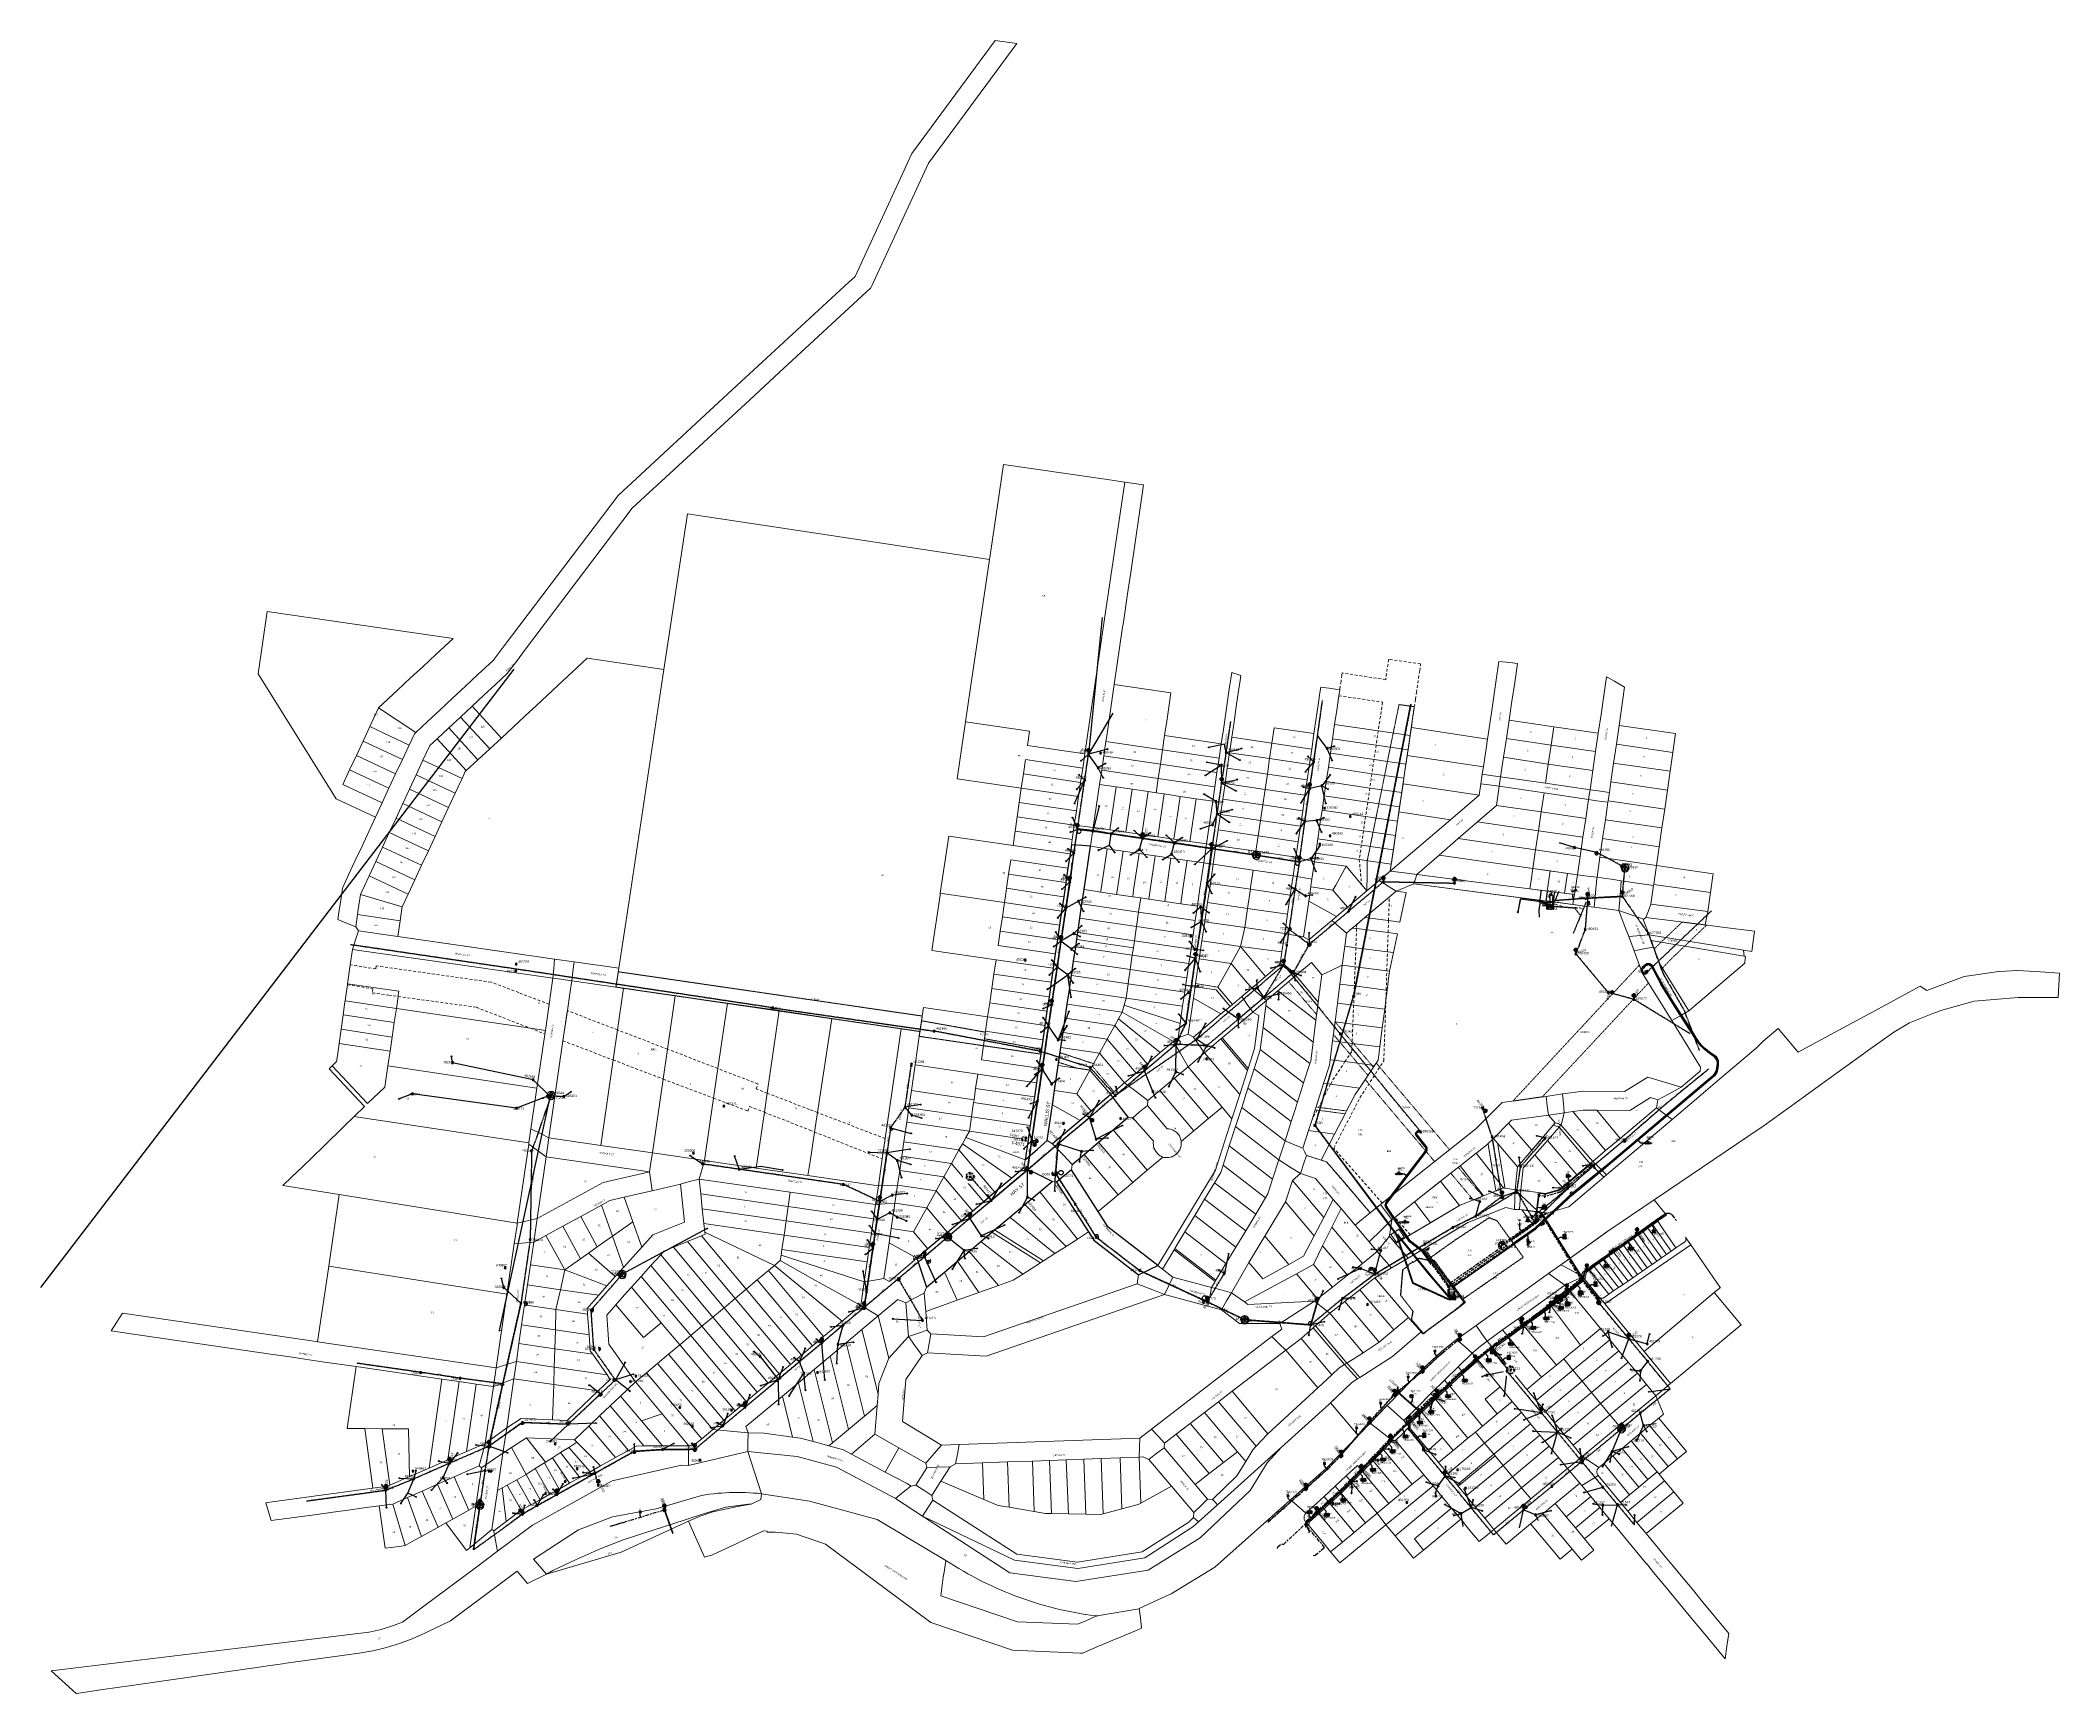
# Model space of a CAD drawing. Header units: metres. Extents: x 259983 to 262112, y 6265371 to 6267114.
import ezdxf
from ezdxf.enums import TextEntityAlignment as Align

# ---------------------------------------------------------------- set-up
doc = ezdxf.new("R2010")
doc.units = ezdxf.units.M
for name, pattern in [('Cable Exist OH', [1, 1, 0]), ('Cable Exist UG', [8.2, 4, -1.2, 1.8, -1.2]), ('Dash', [5, 3, -2]), ('DASHED', [0.75, 0.5, -0.25]), ('HIDDEN', [0.375, 0.25, -0.125]), ('HIDDEN2', [0.1875, 0.125, -0.0625])]:
    doc.linetypes.add(name, pattern=pattern)
doc.layers.get('0').update_dxf_attribs({"color": 6})
for name, color, linetype, lineweight in [('Cadastre Easements_SP_EXT', 9, 'Continuous', 5), ('Cadastre Land Parcels_SP_EXT', 9, 'Continuous', 5), ('Cadastre Other Property_SP_EXT', 9, 'HIDDEN', 5), ('Cadastre Road Names_SP_HV_LV_SL_EXT', 9, 'Continuous', 5), ('Cadastre Roads_SP_EXT', 9, 'Continuous', 5)]:
    doc.layers.add(name, color=color, linetype=linetype, lineweight=lineweight)
for name, color, linetype in [('Duct_SP_EXT', 7, 'Continuous'), ('Equip_HV_EXT', 7, 'Continuous'), ('Equip_LV_EXT', 7, 'Continuous'), ('Equip_SL_EXT', 7, 'Continuous'), ('Equip_SP_HV_EXT', 7, 'Continuous'), ('Equip_SP_HV_NEW', 2, 'Continuous'), ('Equip_SP_LV_EXT', 7, 'Continuous'), ('Equip_SP_SL_EXT', 7, 'Continuous'), ('Mains_HV_EXT', 7, 'Continuous'), ('Mains_HV_NEW', 2, 'Continuous'), ('Mains_HV_NEW_Hardwired', 2, 'Continuous'), ('Mains_LV_EXT', 7, 'Continuous'), ('Mains_SL_EXT', 7, 'Continuous'), ('Mains_TR_EXT', 7, 'Continuous'), ('Notes_SP_MISC', 7, 'Continuous'), ('OH_Details_SP_MISC', 7, 'Continuous'), ('Services_SP_EXT', 7, 'Continuous'), ('SP_HV_EXT', 1, 'Continuous'), ('Sub_SP_EXT', 7, 'Continuous'), ('Sub_SP_TR_HV_LV_EXT', 7, 'Continuous'), ('Sub_TR_EXT', 7, 'Continuous'), ('SupportsOH_SP_TR_HV_LV_SL_EXT', 7, 'Continuous'), ('SupportsUG_SP_LV_EXT', 7, 'Continuous'), ('SupportsUG_SP_LV_SL_EXT', 7, 'Continuous'), ('Trench_SP_EXT', 7, 'Continuous')]:
    doc.layers.add(name, color=color, linetype=linetype)
for name, color, linetype, plot in [('Features_DEL', 1, 'Continuous', False), ('Features_HIDE', 1, 'Continuous', False), ('UNKNOWN_FEATURES', 1, 'DASHED', False)]:
    doc.layers.add(name, color=color, linetype=linetype, plot=plot)
doc.styles.add('COLUMN_LABEL', font='arial.ttf')
doc.styles.add('HVSW_LABEL', font='arial.ttf')
doc.styles.add('iecARIAL', font='arial.ttf', dxfattribs={"height": 2})
doc.styles.add('iecISOCP', font='isocp.shx')
doc.styles.add('iecNAME', font='times.ttf')
doc.styles.add('IESYMBOL1', font='isocp.shx')
doc.styles.add('POLE_LABEL', font='arial.ttf')
doc.styles.add('SLCP_LABEL', font='arial.ttf', dxfattribs={"height": 3.5})
doc.styles.get("Standard").update_dxf_attribs({"font": 'arial.ttf'})
doc.styles.add('SWITCH_LABEL', font='arial.ttf', dxfattribs={"height": 2.5})
doc.linetypes.add('Cable E OH', pattern='A,9.4,["E",Standard,S=1.7,R=0,X=0,Y=-1],0', length=9.4)
doc.linetypes.add('Cable E UG', pattern='A,6,-0.5,["E",Standard,S=1.7,R=0,X=0.5,Y=-1],-2.9', length=9.4)

# ---------------------------------------------------------------- blocks, each defined once
blk = doc.blocks.new('SUB_POLE_EXT')
blk.add_wipeout([(0, 4.2), (0.4, 4.2), (0.8, 4.1), (1.2, 4), (1.6, 3.9), (2, 3.7), (2.3, 3.5), (2.7, 3.3), (3, 3), (3.3, 2.7), (3.5, 2.3), (3.8, 1.9), (3.9, 1.6), (4, 1.2), (4.2, 0.6), (4.2, 0), (4.2, -0.6), (4.1, -1.1), (3.9, -1.6), (3.6, -2.2), (3.2, -2.7), (3, -3), (2.7, -3.3), (2.4, -3.5), (2, -3.7), (1.6, -3.9), (1.3, -4), (0.8, -4.1), (0.4, -4.2), (0, -4.2), (-0.4, -4.2), (-0.8, -4.1), (-1.2, -4), (-1.6, -3.9), (-2, -3.7), (-2.4, -3.5), (-2.7, -3.3), (-3, -3), (-3.2, -2.7), (-3.5, -2.3), (-3.7, -2), (-3.9, -1.6), (-4, -1.2), (-4.2, -0.8), (-4.2, -0.1), (-4.2, 0.4), (-4.1, 0.8), (-4, 1.3), (-3.9, 1.6), (-3.7, 2), (-3.5, 2.4), (-3.3, 2.7), (-3, 3), (-2.7, 3.3), (-2.3, 3.5), (-2, 3.7), (-1.6, 3.9), (-1.2, 4), (-0.8, 4.2), (-0.4, 4.2)])
blk.add_line((2.2, 0.5), (2.2, 0.5, 0))
blk.add_lwpolyline([(-4.2, 0, 1), (4.2, 0, 1)], format="xyb", close=True)
blk.add_lwpolyline([(2.1, 0.5), (0, 4.2), (-3.7, -2.1), (3.7, -2.1)], close=True)
for tag, height, flags, p in [('STREET_CODE', 0.2, 9, (1.5, 0)), ('ASSET_NUM', 3.5, 8, (2, 2)), ('CONSTRUCTED_VOLTAGE', 0.2, 9, (1.5, -0.2)), ('NO_PHASES', 0.2, 9, (1.5, -0.4)), ('OPERATING_VOLTAGE', 0.2, 9, (1.5, -0.6)), ('OPERATED_BY', 0.2, 9, (1.5, -0.8)), ('MAINTAINED_BY', 0.2, 9, (1.5, -1)), ('ORIENTATION', 0.2, 9, (1.5, -1.2)), ('OWNED_BY', 0.2, 9, (1.5, -1.4)), ('SECONDARY_VOLTAGE', 0.2, 9, (1.5, -1.6)), ('STATE', 0.2, 9, (1.5, -1.8)), ('SUBSTATION_TYPE', 0.2, 9, (1.5, -2)), ('USAGE', 0.2, 9, (1.5, -2.2)), ('LEGEND', 0.2, 9, (1.5, -2.4)), ('LOCATION', 0.2, 9, (1.5, -2.6)), ('STREETNAME', 0.2, 9, (1.5, -2.8)), ('SUBURB', 0.2, 9, (1.5, -3)), ('NOTES', 0.2, 9, (1.5, -3.2)), ('Z', 0.2, 1, (1.5, -3.4))]:
    blk.add_attdef(tag, text='', height=height, dxfattribs=dict(flags=flags)).set_placement(p, align=Align.MIDDLE_LEFT)
blk = doc.blocks.new('SUB_PADMOUNT_EXT')
for points in [[(0, 0), (-3.84, 1.92), (-3.84, -1.92)], [(0, 0), (3.84, 1.92), (3.84, -1.92)]]:
    blk.add_hatch(color=256).paths.add_polyline_path(points)
for p, q in [((3.84, 1.92), (-3.84, -1.92)), ((-3.84, 1.92), (3.84, -1.92))]:
    blk.add_line(p, q)
blk.add_lwpolyline([(-3.84, -1.92), (3.84, -1.92), (3.84, 1.92), (-3.84, 1.92)], close=True)
for tag, height, flags, p in [('STREET_CODE', 0.2, 9, (1.5, 0)), ('ASSET_NUM', 3.5, 8, (2, 2)), ('CONSTRUCTED_VOLTAGE', 0.2, 9, (1.5, -0.2)), ('OPERATING_VOLTAGE', 0.2, 9, (1.5, -0.6)), ('ORIENTATION', 0.2, 9, (1.5, -0.8)), ('OWNED_BY', 0.2, 9, (1.5, -1)), ('OPERATED_BY', 0.2, 9, (1.5, -1.2)), ('SECONDARY_VOLTAGE', 0.2, 9, (1.5, -1.6)), ('STATE', 0.2, 9, (1.5, -1.8)), ('SUBSTATION_TYPE', 0.2, 9, (1.5, -2.2)), ('STREETNAME', 0.2, 9, (1.5, -3)), ('SUBURB', 0.2, 9, (1.5, -3.2)), ('Z', 0.2, 1, (1.5, -3.6)), ('NO_PHASES', 0.2, 9, (1.5, -0.4)), ('MAINTAINED_BY', 0.2, 9, (1.5, -1.4)), ('PARENT', 0.2, 9, (1.5, -2)), ('USAGE', 0.2, 9, (1.5, -2.4)), ('LEGEND', 0.2, 9, (1.5, -2.6)), ('LOCATION', 0.2, 9, (1.5, -2.8)), ('NOTES', 0.2, 9, (1.5, -3.4))]:
    blk.add_attdef(tag, text='', height=height, dxfattribs=dict(flags=flags)).set_placement(p, align=Align.MIDDLE_LEFT)
blk = doc.blocks.new('HV_CUSTOMER_EXT')
blk.add_wipeout([(-0.2, 3), (-0.6, 3), (-0.9, 2.9), (-1.3, 2.7), (-1.6, 2.5), (-1.9, 2.3), (-2.2, 2.1), (-2.4, 1.8), (-2.6, 1.5), (-2.8, 1.1), (-2.9, 0.7), (-3, 0.4), (-3, 0), (-3, -0.4), (-2.9, -0.7), (-2.8, -1.1), (-2.6, -1.5), (-2.4, -1.8), (-2.2, -2.1), (-1.9, -2.3), (-1.6, -2.5), (-1.3, -2.7), (-0.9, -2.9), (-0.6, -3), (-0.2, -3), (0.2, -3), (0.6, -3), (0.9, -2.9), (1.3, -2.7), (1.6, -2.5), (1.9, -2.3), (2.2, -2.1), (2.4, -1.8), (2.6, -1.5), (2.8, -1.1), (2.9, -0.7), (3, -0.4), (3, 0), (3, 0.4), (2.9, 0.7), (2.8, 1.1), (2.6, 1.5), (2.4, 1.8), (2.2, 2.1), (1.9, 2.3), (1.6, 2.5), (1.3, 2.7), (0.9, 2.9), (0.6, 3), (0.2, 3)])
blk.add_circle((0, 0), 3.01)
at = {"insert": (-1.1, 1), "char_height": 2, "width": 2.704, "attachment_point": 1, "style": 'iecISOCP'}
blk.add_mtext('HC', dxfattribs=at)
for tag, height, flags, p in [('STREET_CODE', 0.2, 9, (1.5, 0)), ('ASSET_NUM', 2.5, 8, (2, 2)), ('CONSTRUCTED_VOLTAGE', 0.2, 9, (1.5, -0.2)), ('NO_PHASES', 0.2, 9, (1.5, -0.4)), ('OPERATING_VOLTAGE', 0.2, 9, (1.5, -0.6)), ('ORIENTATION', 0.2, 9, (1.5, -0.8)), ('OWNED_BY', 0.2, 9, (1.5, -1)), ('OPERATED_BY', 0.2, 9, (1.5, -1.2)), ('MAINTAINED_BY', 0.2, 9, (1.5, -1.4)), ('SECONDARY_VOLTAGE', 0.2, 9, (1.5, -1.6)), ('STATE', 0.2, 9, (1.5, -1.8)), ('PARENT', 0.2, 9, (1.5, -2)), ('SUBSTATION_TYPE', 0.2, 9, (1.5, -2.2)), ('USAGE', 0.2, 9, (1.5, -2.4)), ('LEGEND', 0.2, 9, (1.5, -2.6)), ('LOCATION', 0.2, 9, (1.5, -2.8)), ('STREETNAME', 0.2, 9, (1.5, -3)), ('SUBURB', 0.2, 9, (1.5, -3.2)), ('NOTES', 0.2, 9, (1.5, -3.4)), ('Z', 0.2, 1, (1.5, -3.6))]:
    blk.add_attdef(tag, text='', height=height, dxfattribs=dict(flags=flags)).set_placement(p, align=Align.MIDDLE_LEFT)
blk = doc.blocks.new('COLUMN_EXT')
blk.add_hatch(color=256).paths.add_polyline_path([(-1.5, 1.5), (-1.5, -1.5), (1.5, -1.5), (1.5, 1.5)])
blk.add_lwpolyline([(-1.5, -1.5), (1.5, -1.5), (1.5, 1.5), (-1.5, 1.5)], close=True)
for tag, height, style, flags, p in [('STRUCTURE_PLANT_NUMBER', 0.2, 'POLE_LABEL', 9, (1.8, 0)), ('ASSET_NUM', 2.5, 'COLUMN_LABEL', 8, (2, 2)), ('STREET_CODE', 0.2, 'COLUMN_LABEL', 9, (1.8, -0.2))]:
    blk.add_attdef(tag, text='', height=height, dxfattribs=dict(style=style, flags=flags)).set_placement(p, align=Align.MIDDLE_LEFT)
at = {"flags": 9}
for tag, p in [('COLUMN_TYPE', (1.8, -0.4)), ('OWNED_BY', (1.8, -0.6)), ('STATE', (1.8, -0.8)), ('USAGE', (1.8, -1)), ('LEGEND', (1.8, -1.2)), ('LOCATION', (1.8, -1.4)), ('STREETNAME', (1.8, -1.6)), ('SUBURB', (1.8, -1.8)), ('NOTES', (1.8, -2))]:
    blk.add_attdef(tag, text='', height=0.2, dxfattribs=at).set_placement(p, align=Align.MIDDLE_LEFT)
at = {"flags": 1}
blk.add_attdef('Z', (1.8, -2.4), '', height=0.2, dxfattribs=at)
blk = doc.blocks.new('PILLAR_EXT')
blk.add_hatch(color=256).paths.add_polyline_path([(-2.475, 0.99), (-2.475, -0.99), (2.475, -0.99), (2.475, 0.99)])
blk.add_lwpolyline([(-2.475, -0.99), (2.475, -0.99), (2.475, 0.99), (-2.475, 0.99)], close=True)
for tag, p, flags in [('OWNED_BY', (0, -0.2), 9), ('STATE', (0, -0.4), 9), ('SUPPORT_TYPE', (0, -0.6), 9), ('STREETNAME', (0, -1.8), 9), ('SUBURB', (0, -2), 1), ('USAGE', (0, -0.8), 9), ('LEGEND', (0, -1), 9), ('LOCATION', (0, -1.2), 9), ('NOTES', (0, -1.4), 9), ('PARENT', (0, -1.6), 9)]:
    blk.add_attdef(tag, p, '', height=0.2, dxfattribs=dict(flags=flags))
at = {"style": 'iecARIAL', "flags": 8}
blk.add_attdef('ASSET_NUM', (1.5, 3.5), '', height=2.5, dxfattribs=at)
blk = doc.blocks.new('DUCT_EXT')
blk.add_circle((0, 0.8), 0.8)
at = {"flags": 1}
blk.add_attdef('Z', (0, 0), '', height=0.2, dxfattribs=at)
at = {"flags": 9}
for tag, p in [('DUCT_CODE', (0, 0)), ('XSECT_TYPE', (0, -0.2)), ('FB_REFERENCE', (0, -0.4)), ('STATE', (0, -0.6)), ('NOTES', (0, -0.8))]:
    blk.add_attdef(tag, text='', height=0.2, dxfattribs=at).set_placement(p, align=Align.MIDDLE_LEFT)
blk = doc.blocks.new('LV_OH_LINKS_OPEN_EXT')
for p, q in [((-0.2, 5), (-0.2, 5.5)), ((-0.2, 3), (-0.2, 2.5)), ((0.2, 5), (0.2, 5.5)), ((0.2, 3), (0.2, 2.5))]:
    blk.add_line(p, q)
blk.add_lwpolyline([(0, 3, 1), (0, 5, 1)], format="xyb", close=True)
at = {"flags": 1}
blk.add_attdef('Z', (0, 0), '', height=0.2, dxfattribs=at)
at = {"flags": 9}
for tag, p in [('ACTUAL_STATUS', (0, 0)), ('CONSTRUCTED_VOLTAGE', (0, -0.2)), ('NO_PHASES', (0, -0.4)), ('OPERATING_VOLTAGE', (0, -0.6)), ('ORIENTATION', (0, -0.8)), ('OWNED_BY', (0, -1)), ('STATE', (0, -1.2)), ('SWITCH_TYPE', (0, -1.4)), ('USAGE', (0, -1.6)), ('LEGEND', (0, -1.8)), ('NOTES', (0, -2))]:
    blk.add_attdef(tag, text='', height=0.2, dxfattribs=at).set_placement(p, align=Align.MIDDLE_LEFT)
blk = doc.blocks.new('LV_OH_LINKS_DISTFUSE_EXT')
for p, q in [((0, 0), (0.96, 0)), ((3.84, 0), (4.8, 0))]:
    blk.add_line(p, q)
blk.add_lwpolyline([(3.84, -1.2), (3.84, 1.2), (0.96, -1.2), (0.96, 1.2)], close=True)
at = {"flags": 9}
for tag, p in [('ACTUAL_STATUS', (0, 0)), ('CONSTRUCTED_VOLTAGE', (0, -0.2)), ('OPERATING_VOLTAGE', (0, -0.6)), ('ORIENTATION', (0, -0.8)), ('OWNED_BY', (0, -1)), ('STATE', (0, -1.2)), ('SWITCH_TYPE', (0, -1.4)), ('NO_PHASES', (0, -0.4)), ('USAGE', (0, -1.6)), ('NOTES', (0, -1.8))]:
    blk.add_attdef(tag, text='', height=0.2, dxfattribs=at).set_placement(p, align=Align.MIDDLE_LEFT)
at = {"flags": 1}
blk.add_attdef('Z', (0, 0), '', height=0.2, dxfattribs=at)
blk = doc.blocks.new('SL_LANTERN_EXT')
at = {"lineweight": 40}
for p, q in [((-2.3, 4.2), (2.2, 4.2)), ((-1.5, 5.7), (-1.1, 5.3)), ((-1.5, 2.8), (-1.1, 3.2)), ((0, 2), (0, 6.5)), ((0, 0), (0, 2.7)), ((1.5, 5.7), (1.1, 5.3)), ((1.5, 2.8), (1.1, 3.2))]:
    blk.add_line(p, q, dxfattribs=at)
blk.add_circle((0, 4.2), 1.5, dxfattribs=at)
at = {"style": 'iecARIAL', "flags": 8}
blk.add_attdef('ASSET_NUM', (1.5, 1.5), '', height=2.5, dxfattribs=at)
for tag, p, height, flags in [('CONSTRUCTED_VOLTAGE', (1, -0.7), 0.2, 9), ('CONTROL_TYPE', (1, -0.9), 0.2, 9), ('LANTERN_PURPOSE', (1, -1.1), 0.2, 9), ('LANTERN_TYPE', (1, -1.3), 0.2, 9), ('NO_PHASES', (1, -1.5), 0.2, 9), ('OPERATING_VOLTAGE', (1, -1.7), 0.2, 9), ('ORIENTATION', (1, -1.9), 0.2, 9), ('OWNED_BY', (1, -2.1), 0.2, 9), ('STATE', (1, -2.3), 0.2, 9), ('USAGE', (1, -2.5), 0.2, 9), ('CEXIST', (1, -2.7), 0.2, 9), ('CNEW', (1, -2.9), 0.2, 9), ('CNUMBER', (1, -3.1), 0.2, 9), ('CREMOVE', (1, -3.3), 0.2, 9), ('CREPLACE', (1, -3.5), 0.2, 9), ('LKINGHEIGHT', (1, -3.7), 0.2, 9), ('LBRACKET', (1, -3.9), 0.2, 9), ('LBRACKETVOCAB', (1, -4.1), 0.2, 9), ('LCATEGORY', (1, -4.3), 0.2, 9), ('LCHARGE1', (1, -4.5), 0.2, 9), ('LCHARGE1PERCENT', (1, -4.7), 0.2, 9), ('LCHARGE2', (1, -4.9), 0.2, 9), ('LCHARGE2PERCENT', (1, -5.1), 0.2, 9), ('LCHARGE3', (1, -5.3), 0.2, 9), ('LCHARGE3PERCENT', (1, -5.5), 0.2, 9), ('LEXIST', (1, -5.7), 0.2, 9), ('LLAMP', (1, -5.9), 0.2, 9), ('LLAMPVOCAB', (1, -6.1), 0.2, 9), ('LMAST', (1, -6.3), 0.2, 9), ('LMASTVOCAB', (1, -6.5), 0.2, 9), ('LNEW', (1, -6.7), 0.2, 9), ('LANTNUMBER', (1, -6.9), 0.2, 9), ('LOUTREACH', (1, -7.3), 0.2, 9), ('LOUTREACHVOCAB', (1, -7.5), 0.2, 9), ('LRATECODE', (1, -7.7), 0.2, 9), ('LREMOVE', (1, -7.9), 0.2, 9), ('LREPLACE', (1, -8.1), 0.2, 9), ('LTYPE', (1, -8.3), 0.2, 9), ('LTYPEVOCAB', (1, -8.5), 0.2, 9), ('LEGEND', (1, -8.7), 0.2, 9), ('LOCATION', (1, -8.9), 0.2, 9), ('NOTES', (1, -9.1), 0.2, 9), ('STREETNAME', (1, -9.3), 0.2, 9), ('SUBURB', (1, -9.5), 0.2, 1), ('LNUMBER', (2.2, -3.3), 2.5, 8)]:
    blk.add_attdef(tag, p, '', height=height, dxfattribs=dict(flags=flags))
blk = doc.blocks.new('*U152')
at = {"lineweight": 40}
for p, q in [((0, 0), (1.9, -1.9)), ((0.9, -2.9), (1.4, -2.9)), ((1.3, -1.3), (4.5, -4.5)), ((4.5, -1.4), (1.3, -4.5)), ((2.9, -0.9), (2.9, -1.4)), ((2.9, -5), (2.9, -4.4)), ((5, -3), (4.4, -3))]:
    blk.add_line(p, q, dxfattribs=at)
blk.add_circle((2.9, -2.9), 1.5, dxfattribs=at)
at = {"style": 'iecARIAL', "flags": 8}
blk.add_attdef('ASSET_NUM', (1.5, 1.5), '', height=2.5, dxfattribs=at)
for tag, p, height, flags in [('CONSTRUCTED_VOLTAGE', (1, -0.7), 0.2, 9), ('CONTROL_TYPE', (1, -0.9), 0.2, 9), ('LANTERN_PURPOSE', (1, -1.1), 0.2, 9), ('LANTERN_TYPE', (1, -1.3), 0.2, 9), ('NO_PHASES', (1, -1.5), 0.2, 9), ('OPERATING_VOLTAGE', (1, -1.7), 0.2, 9), ('ORIENTATION', (1, -1.9), 0.2, 9), ('OWNED_BY', (1, -2.1), 0.2, 9), ('STATE', (1, -2.3), 0.2, 9), ('USAGE', (1, -2.5), 0.2, 9), ('CEXIST', (1, -2.7), 0.2, 9), ('CNEW', (1, -2.9), 0.2, 9), ('CNUMBER', (1, -3.1), 0.2, 9), ('CREMOVE', (1, -3.3), 0.2, 9), ('CREPLACE', (1, -3.5), 0.2, 9), ('LKINGHEIGHT', (1, -3.7), 0.2, 9), ('LBRACKET', (1, -3.9), 0.2, 9), ('LBRACKETVOCAB', (1, -4.1), 0.2, 9), ('LCATEGORY', (1, -4.3), 0.2, 9), ('LCHARGE1', (1, -4.5), 0.2, 9), ('LCHARGE1PERCENT', (1, -4.7), 0.2, 9), ('LCHARGE2', (1, -4.9), 0.2, 9), ('LCHARGE2PERCENT', (1, -5.1), 0.2, 9), ('LCHARGE3', (1, -5.3), 0.2, 9), ('LCHARGE3PERCENT', (1, -5.5), 0.2, 9), ('LEXIST', (1, -5.7), 0.2, 9), ('LLAMP', (1, -5.9), 0.2, 9), ('LLAMPVOCAB', (1, -6.1), 0.2, 9), ('LMAST', (1, -6.3), 0.2, 9), ('LMASTVOCAB', (1, -6.5), 0.2, 9), ('LNEW', (1, -6.7), 0.2, 9), ('LANTNUMBER', (1, -6.9), 0.2, 9), ('LOUTREACH', (1, -7.3), 0.2, 9), ('LOUTREACHVOCAB', (1, -7.5), 0.2, 9), ('LRATECODE', (1, -7.7), 0.2, 9), ('LREMOVE', (1, -7.9), 0.2, 9), ('LREPLACE', (1, -8.1), 0.2, 9), ('LTYPE', (1, -8.3), 0.2, 9), ('LTYPEVOCAB', (1, -8.5), 0.2, 9), ('LEGEND', (1, -8.7), 0.2, 9), ('LOCATION', (1, -8.9), 0.2, 9), ('NOTES', (1, -9.1), 0.2, 9), ('STREETNAME', (1, -9.3), 0.2, 9), ('SUBURB', (1, -9.5), 0.2, 1), ('LNUMBER', (2.2, -3.3), 2.5, 8)]:
    blk.add_attdef(tag, p, '', height=height, dxfattribs=dict(flags=flags))
blk = doc.blocks.new('*U148')
at = {"lineweight": 40}
for p, q in [((0, 0), (2.5, -1.8)), ((1.7, -3), (2.2, -2.9)), ((1.9, -1.4), (5.5, -4)), ((5, -0.9), (2.4, -4.5)), ((3.4, -0.6), (3.5, -1.2)), ((4, -4.7), (3.9, -4.2)), ((5.7, -2.4), (5.2, -2.4))]:
    blk.add_line(p, q, dxfattribs=at)
blk.add_circle((3.7, -2.7), 1.5, dxfattribs=at)
at = {"style": 'iecARIAL', "flags": 8}
blk.add_attdef('ASSET_NUM', (1.5, 1.5), '', height=2.5, dxfattribs=at)
for tag, p, height, flags in [('CONSTRUCTED_VOLTAGE', (1, -0.7), 0.2, 9), ('CONTROL_TYPE', (1, -0.9), 0.2, 9), ('LANTERN_PURPOSE', (1, -1.1), 0.2, 9), ('LANTERN_TYPE', (1, -1.3), 0.2, 9), ('NO_PHASES', (1, -1.5), 0.2, 9), ('OPERATING_VOLTAGE', (1, -1.7), 0.2, 9), ('ORIENTATION', (1, -1.9), 0.2, 9), ('OWNED_BY', (1, -2.1), 0.2, 9), ('STATE', (1, -2.3), 0.2, 9), ('USAGE', (1, -2.5), 0.2, 9), ('CEXIST', (1, -2.7), 0.2, 9), ('CNEW', (1, -2.9), 0.2, 9), ('CNUMBER', (1, -3.1), 0.2, 9), ('CREMOVE', (1, -3.3), 0.2, 9), ('CREPLACE', (1, -3.5), 0.2, 9), ('LKINGHEIGHT', (1, -3.7), 0.2, 9), ('LBRACKET', (1, -3.9), 0.2, 9), ('LBRACKETVOCAB', (1, -4.1), 0.2, 9), ('LCATEGORY', (1, -4.3), 0.2, 9), ('LCHARGE1', (1, -4.5), 0.2, 9), ('LCHARGE1PERCENT', (1, -4.7), 0.2, 9), ('LCHARGE2', (1, -4.9), 0.2, 9), ('LCHARGE2PERCENT', (1, -5.1), 0.2, 9), ('LCHARGE3', (1, -5.3), 0.2, 9), ('LCHARGE3PERCENT', (1, -5.5), 0.2, 9), ('LEXIST', (1, -5.7), 0.2, 9), ('LLAMP', (1, -5.9), 0.2, 9), ('LLAMPVOCAB', (1, -6.1), 0.2, 9), ('LMAST', (1, -6.3), 0.2, 9), ('LMASTVOCAB', (1, -6.5), 0.2, 9), ('LNEW', (1, -6.7), 0.2, 9), ('LANTNUMBER', (1, -6.9), 0.2, 9), ('LOUTREACH', (1, -7.3), 0.2, 9), ('LOUTREACHVOCAB', (1, -7.5), 0.2, 9), ('LRATECODE', (1, -7.7), 0.2, 9), ('LREMOVE', (1, -7.9), 0.2, 9), ('LREPLACE', (1, -8.1), 0.2, 9), ('LTYPE', (1, -8.3), 0.2, 9), ('LTYPEVOCAB', (1, -8.5), 0.2, 9), ('LEGEND', (1, -8.7), 0.2, 9), ('LOCATION', (1, -8.9), 0.2, 9), ('NOTES', (1, -9.1), 0.2, 9), ('STREETNAME', (1, -9.3), 0.2, 9), ('SUBURB', (1, -9.5), 0.2, 1), ('LNUMBER', (2.2, -3.3), 2.5, 8)]:
    blk.add_attdef(tag, p, '', height=height, dxfattribs=dict(flags=flags))
blk = doc.blocks.new('*U147')
at = {"lineweight": 40}
for p, q in [((0, 0), (2.2, -3.3)), ((1, -4.1), (1.5, -4.2)), ((4.9, -3.3), (1.1, -5.7)), ((1.7, -2.6), (4.2, -6.4)), ((2.6, -6.5), (2.7, -6)), ((3.4, -2.5), (3.3, -3)), ((5, -4.9), (4.5, -4.8))]:
    blk.add_line(p, q, dxfattribs=at)
blk.add_circle((3, -4.5), 1.5, dxfattribs=at)
at = {"style": 'iecARIAL', "flags": 8}
blk.add_attdef('ASSET_NUM', (1.5, 1.5), '', height=2.5, dxfattribs=at)
for tag, p, height, flags in [('CONSTRUCTED_VOLTAGE', (1, -0.7), 0.2, 9), ('CONTROL_TYPE', (1, -0.9), 0.2, 9), ('LANTERN_PURPOSE', (1, -1.1), 0.2, 9), ('LANTERN_TYPE', (1, -1.3), 0.2, 9), ('NO_PHASES', (1, -1.5), 0.2, 9), ('OPERATING_VOLTAGE', (1, -1.7), 0.2, 9), ('ORIENTATION', (1, -1.9), 0.2, 9), ('OWNED_BY', (1, -2.1), 0.2, 9), ('STATE', (1, -2.3), 0.2, 9), ('USAGE', (1, -2.5), 0.2, 9), ('CEXIST', (1, -2.7), 0.2, 9), ('CNEW', (1, -2.9), 0.2, 9), ('CNUMBER', (1, -3.1), 0.2, 9), ('CREMOVE', (1, -3.3), 0.2, 9), ('CREPLACE', (1, -3.5), 0.2, 9), ('LKINGHEIGHT', (1, -3.7), 0.2, 9), ('LBRACKET', (1, -3.9), 0.2, 9), ('LBRACKETVOCAB', (1, -4.1), 0.2, 9), ('LCATEGORY', (1, -4.3), 0.2, 9), ('LCHARGE1', (1, -4.5), 0.2, 9), ('LCHARGE1PERCENT', (1, -4.7), 0.2, 9), ('LCHARGE2', (1, -4.9), 0.2, 9), ('LCHARGE2PERCENT', (1, -5.1), 0.2, 9), ('LCHARGE3', (1, -5.3), 0.2, 9), ('LCHARGE3PERCENT', (1, -5.5), 0.2, 9), ('LEXIST', (1, -5.7), 0.2, 9), ('LLAMP', (1, -5.9), 0.2, 9), ('LLAMPVOCAB', (1, -6.1), 0.2, 9), ('LMAST', (1, -6.3), 0.2, 9), ('LMASTVOCAB', (1, -6.5), 0.2, 9), ('LNEW', (1, -6.7), 0.2, 9), ('LANTNUMBER', (1, -6.9), 0.2, 9), ('LOUTREACH', (1, -7.3), 0.2, 9), ('LOUTREACHVOCAB', (1, -7.5), 0.2, 9), ('LRATECODE', (1, -7.7), 0.2, 9), ('LREMOVE', (1, -7.9), 0.2, 9), ('LREPLACE', (1, -8.1), 0.2, 9), ('LTYPE', (1, -8.3), 0.2, 9), ('LTYPEVOCAB', (1, -8.5), 0.2, 9), ('LEGEND', (1, -8.7), 0.2, 9), ('LOCATION', (1, -8.9), 0.2, 9), ('NOTES', (1, -9.1), 0.2, 9), ('STREETNAME', (1, -9.3), 0.2, 9), ('SUBURB', (1, -9.5), 0.2, 1), ('LNUMBER', (2.2, -3.3), 2.5, 8)]:
    blk.add_attdef(tag, p, '', height=height, dxfattribs=dict(flags=flags))
blk = doc.blocks.new('*U145')
at = {"lineweight": 40}
for p, q in [((0, 0), (3.5, -0.4)), ((3.7, 1), (4.1, 0.6)), ((5.3, 1.7), (4.8, -2.8)), ((6.6, 0.7), (6.2, 0.4)), ((2.8, -0.3), (7.3, -0.8)), ((3.4, -1.9), (3.8, -1.5)), ((6.3, -2.2), (6, -1.8))]:
    blk.add_line(p, q, dxfattribs=at)
blk.add_circle((5, -0.6), 1.5, dxfattribs=at)
at = {"style": 'iecARIAL', "flags": 8}
blk.add_attdef('ASSET_NUM', (1.5, 1.5), '', height=2.5, dxfattribs=at)
for tag, p, height, flags in [('CONSTRUCTED_VOLTAGE', (1, -0.7), 0.2, 9), ('CONTROL_TYPE', (1, -0.9), 0.2, 9), ('LANTERN_PURPOSE', (1, -1.1), 0.2, 9), ('LANTERN_TYPE', (1, -1.3), 0.2, 9), ('NO_PHASES', (1, -1.5), 0.2, 9), ('OPERATING_VOLTAGE', (1, -1.7), 0.2, 9), ('ORIENTATION', (1, -1.9), 0.2, 9), ('OWNED_BY', (1, -2.1), 0.2, 9), ('STATE', (1, -2.3), 0.2, 9), ('USAGE', (1, -2.5), 0.2, 9), ('CEXIST', (1, -2.7), 0.2, 9), ('CNEW', (1, -2.9), 0.2, 9), ('CNUMBER', (1, -3.1), 0.2, 9), ('CREMOVE', (1, -3.3), 0.2, 9), ('CREPLACE', (1, -3.5), 0.2, 9), ('LKINGHEIGHT', (1, -3.7), 0.2, 9), ('LBRACKET', (1, -3.9), 0.2, 9), ('LBRACKETVOCAB', (1, -4.1), 0.2, 9), ('LCATEGORY', (1, -4.3), 0.2, 9), ('LCHARGE1', (1, -4.5), 0.2, 9), ('LCHARGE1PERCENT', (1, -4.7), 0.2, 9), ('LCHARGE2', (1, -4.9), 0.2, 9), ('LCHARGE2PERCENT', (1, -5.1), 0.2, 9), ('LCHARGE3', (1, -5.3), 0.2, 9), ('LCHARGE3PERCENT', (1, -5.5), 0.2, 9), ('LEXIST', (1, -5.7), 0.2, 9), ('LLAMP', (1, -5.9), 0.2, 9), ('LLAMPVOCAB', (1, -6.1), 0.2, 9), ('LMAST', (1, -6.3), 0.2, 9), ('LMASTVOCAB', (1, -6.5), 0.2, 9), ('LNEW', (1, -6.7), 0.2, 9), ('LANTNUMBER', (1, -6.9), 0.2, 9), ('LOUTREACH', (1, -7.3), 0.2, 9), ('LOUTREACHVOCAB', (1, -7.5), 0.2, 9), ('LRATECODE', (1, -7.7), 0.2, 9), ('LREMOVE', (1, -7.9), 0.2, 9), ('LREPLACE', (1, -8.1), 0.2, 9), ('LTYPE', (1, -8.3), 0.2, 9), ('LTYPEVOCAB', (1, -8.5), 0.2, 9), ('LEGEND', (1, -8.7), 0.2, 9), ('LOCATION', (1, -8.9), 0.2, 9), ('NOTES', (1, -9.1), 0.2, 9), ('STREETNAME', (1, -9.3), 0.2, 9), ('SUBURB', (1, -9.5), 0.2, 1), ('LNUMBER', (2.2, -3.3), 2.5, 8)]:
    blk.add_attdef(tag, p, '', height=height, dxfattribs=dict(flags=flags))
blk = doc.blocks.new('SL_NIGHTWATCH_EXT')
at = {"lineweight": 40}
h = blk.add_hatch(color=256, dxfattribs=at)
h.paths.add_polyline_path([(0.4, 2, 0.098491), (-0.4, 2), (-0.2, 1, -0.098491), (0.2, 1)])
h.paths.add_polyline_path([(0.6, 0.8, -0.098491), (0.8, 0.6), (1.7, 1.1, 0.098491), (1.1, 1.7)])
h.paths.add_polyline_path([(1, 0.2, -0.098491), (1, -0.2), (2, -0.4, 0.098491), (2, 0.4)])
h.paths.add_polyline_path([(0.8, -0.6, -0.098491), (0.6, -0.8), (1.1, -1.7, 0.098491), (1.7, -1.1)])
h.paths.add_polyline_path([(-0.2, -1), (-0.4, -2, 0.098491), (0.4, -2), (0.2, -1, -0.098491)])
h.paths.add_polyline_path([(-0.8, -0.6), (-1.7, -1.1, 0.098491), (-1.1, -1.7), (-0.6, -0.8, -0.098491)])
h.paths.add_polyline_path([(-1, 0.2), (-2, 0.4, 0.098491), (-2, -0.4), (-1, -0.2, -0.098491)])
h.paths.add_polyline_path([(-1.1, 1.7, 0.098491), (-1.7, 1.1), (-0.8, 0.6, -0.098491), (-0.6, 0.8)])
for p, q in [((-1.2, 1.6), (-1.2, 1.6, 0)), ((-1.1, 1.6), (-1.1, 1.6, 0)), ((1.1, 1.6), (1.1, 1.6, 0)), ((-0.9, -0.6), (-0.9, -0.6, 0)), ((0.8, -0.6), (0.8, -0.6, 0)), ((1.1, -1.6), (1.1, -1.6, 0)), ((2, -0.4), (2, -0.4, 0))]:
    blk.add_line(p, q, dxfattribs=at)
for points in [[(-1, 0.2, 0.098491), (-1, -0.2), (-2, -0.4, -0.098491), (-2, 0.4)], [(-0.6, 0.8, 0.098491), (-0.8, 0.6), (-1.7, 1.1, -0.098491), (-1.1, 1.7)], [(-0.2, 1, -0.098491), (0.2, 1), (0.4, 2, 0.098491), (-0.4, 2)], [(0.8, 0.6), (1.7, 1.1, 0.098491), (1.1, 1.7), (0.6, 0.8, -0.098491)], [(1, -0.2), (2, -0.4, 0.098491), (2, 0.4), (1, 0.2, -0.098491)], [(-0.8, -0.6, 0.098491), (-0.6, -0.8), (-1.1, -1.7, -0.098491), (-1.7, -1.1)], [(0.2, -1), (0.4, -2, -0.098491), (-0.4, -2), (-0.2, -1, 0.098491)], [(0.6, -0.8), (1.1, -1.7, 0.098491), (1.7, -1.1), (0.8, -0.6, -0.098491)]]:
    blk.add_lwpolyline(points, format="xyb", close=True, dxfattribs=at)
blk.add_circle((0, 0), 1, dxfattribs=at)
blk = doc.blocks.new('CCP_EXT')
blk.add_wipeout([(0, 0.6), (0.6, 0), (0, -0.6), (-0.6, 0)])
blk.add_lwpolyline([(-0.6, 0), (0, 0.6), (0.6, 0), (0, -0.6), (-0.6, 0)])
at = {"flags": 1}
blk.add_attdef('Z', (0, 0), '', height=0.2, dxfattribs=at)
at = {"flags": 9}
for tag, p in [('CCP_TYPE', (0, 0)), ('CONSTRUCTED_VOLTAGE', (0, -0.2)), ('NO_PHASES', (0, -0.4)), ('OPERATING_VOLTAGE', (0, -0.6)), ('ORIENTATION', (0, -0.8)), ('OWNED_BY', (0, -1)), ('USAGE', (0, -1.2)), ('LEGEND', (0, -1.4)), ('LIFE_SUPPORT', (0, -1.6)), ('STATE', (0, -1.8)), ('NOTES', (0, -2))]:
    blk.add_attdef(tag, text='', height=0.2, dxfattribs=at).set_placement(p, align=Align.MIDDLE_LEFT)
blk = doc.blocks.new('POLE_EXT')
blk.add_hatch(color=256).paths.add_polyline_path([(-1, 0, 1), (1, 0, 1)])
blk.add_lwpolyline([(-1, 0, 1), (1, 0, 1)], format="xyb", close=True)
for tag, height, flags, p in [('pNumber', 2.5, 8, (-17.8, 2.1)), ('OWNED_BY', 0.2, 9, (1.4, -0.4)), ('PARENT', 0.2, 9, (1.4, -0.6)), ('SPECIAL_USE', 0.2, 9, (1.4, -0.8)), ('STATE', 0.2, 9, (1.4, -1)), ('USAGE', 0.2, 9, (1.4, -1.2)), ('cLV', 0.2, 9, (1.4, -1.4)), ('hDepth', 0.2, 9, (1.4, -1.6)), ('hDia', 0.2, 9, (1.4, -1.8)), ('cHV', 0.2, 9, (1.4, -2)), ('LBRACKET', 0.2, 9, (1.4, -2.2)), ('LExisting', 0.2, 9, (1.4, -2.4)), ('LANTNUMBER', 0.2, 9, (1.4, -2.6)), ('LOther', 0.2, 9, (1.4, -2.8)), ('LRemove', 0.2, 9, (1.4, -3)), ('LEGEND', 0.2, 9, (1.4, -3.2)), ('cLinedev', 0.2, 9, (1.4, -3.4)), ('LOCATION', 0.2, 9, (1.4, -3.6)), ('pExisting', 0.2, 9, (1.4, -3.8)), ('PFNUMBER', 0.2, 9, (1.4, -4)), ('NEWPFNUMBER', 0.2, 9, (1.4, -4.2)), ('pFooting', 0.2, 9, (1.4, -4.4)), ('pNew', 0.2, 9, (1.4, -4.6)), ('pRelocate', 0.2, 9, (1.4, -5)), ('pRemove', 0.2, 9, (1.4, -5.2)), ('pReplace', 0.2, 9, (1.4, -5.4)), ('pStay', 0.2, 9, (1.4, -5.6)), ('pType', 0.2, 9, (1.4, -5.8)), ('cspan', 0.2, 9, (1.4, -6)), ('STREETNAME', 0.2, 9, (1.4, -6.2)), ('SUBURB', 0.2, 9, (1.4, -6.4)), ('NOTES', 0.2, 9, (1.4, -6.6)), ('MAINTAINED_BY', 0.2, 9, (1.4, -6.8)), ('OPERATED_BY', 0.2, 9, (1.4, -7))]:
    blk.add_attdef(tag, text='', height=height, dxfattribs=dict(flags=flags)).set_placement(p, align=Align.MIDDLE_LEFT)
at = {"style": 'POLE_LABEL'}
for tag, height, flags, p in [('STRUCTURE_PLANT_NUMBER', 0.2, 9, (1.4, 0)), ('ASSET_NUM', 2.5, 8, (2, 2)), ('STREET_CODE', 0.2, 9, (1.4, -0.2))]:
    blk.add_attdef(tag, text='', height=height, dxfattribs=dict(at, flags=flags)).set_placement(p, align=Align.MIDDLE_LEFT)
at = {"flags": 1}
blk.add_attdef('Z', (1.4, -7.3), '', height=0.2, dxfattribs=at)
blk = doc.blocks.new('HV_STJ_EXT')
h = blk.add_hatch(color=256)
edge = h.paths.add_edge_path()
edge.add_ellipse((-0.6, 0.1), major_axis=(0.226, 0.226), ratio=1, start_angle=45, end_angle=135)
edge.add_line((-0.9, 0.1), (-0.9, -0.1))
edge.add_ellipse((-0.6, -0.1), major_axis=(0.226, 0.226), ratio=1, start_angle=135, end_angle=225)
edge.add_line((-0.6, -0.5), (0.6, -0.5))
edge.add_ellipse((0.6, -0.1), major_axis=(-0.226, 0.226), ratio=1, start_angle=135, end_angle=225)
edge.add_line((0.9, -0.1), (0.9, 0.1))
edge.add_ellipse((0.6, 0.1), major_axis=(-0.226, 0.226), ratio=1, start_angle=225, end_angle=315)
edge.add_line((0.6, 0.5), (-0.6, 0.5))
blk.add_lwpolyline([(-0.9, 0.1), (-0.9, -0.1, 0.414214), (-0.6, -0.5), (0.6, -0.5, 0.414214), (0.9, -0.1), (0.9, 0.1, 0.414214), (0.6, 0.5), (-0.6, 0.5, 0.414214)], format="xyb", close=True)
for tag, flags, p in [('ORIENTATION', 9, (1.5, 0)), ('USAGE', 9, (1.5, -0.2)), ('LEGEND', 9, (1.5, -0.4)), ('NOTES', 9, (1.5, -0.6)), ('Z', 1, (1.5, -0.8))]:
    blk.add_attdef(tag, text='', height=0.2, dxfattribs=dict(flags=flags)).set_placement(p, align=Align.MIDDLE_LEFT)
blk = doc.blocks.new('WARNING_FEATURE_EXT')
h = blk.add_hatch(color=2)
h.dxf.hatch_style = 1
h.paths.add_polyline_path([(0, 2), (-1, 0), (1, 0)])
at = {"color": 18, "true_color": 0x000000}
blk.add_lwpolyline([(-1, 0), (0, 2), (1, 0)], close=True, dxfattribs=at)
at = {"color": 18, "true_color": 0x000000, "insert": (0, 0.9), "char_height": 1.5, "attachment_point": 5, "line_spacing_factor": 1.5, "style": 'iecNAME'}
blk.add_mtext_dynamic_manual_height_columns('!', width=1.5, gutter_width=4, heights=[0], dxfattribs=at)
at = {"color": 2, "flags": 1}
for tag, p in [('STATE', (1.2, 2)), ('HAZMAT_ID', (1.2, 0.7))]:
    blk.add_attdef(tag, p, '', height=0.8, dxfattribs=at)
at = {"color": 2}
blk.add_attdef('WARNING_TYPE', text='', height=1, dxfattribs=at).set_placement((-4.1, -1.2), (4.9, -1.2), align=Align.ALIGNED)
at = {"color": 2, "flags": 1}
blk.add_attdef('WARNING_DESC', text='', height=0.8, dxfattribs=at).set_placement((1.2, -0.6), align=Align.MIDDLE_CENTER)
blk = doc.blocks.new('LV_UG_LINKS_OPEN_EXT')
for p, q in [((-0.2, 1.5), (-0.2, 2.2)), ((0.2, 1.5), (0.2, 2.2)), ((-0.2, -1.5), (-0.2, -2.2)), ((0.2, -1.5), (0.2, -2.2))]:
    blk.add_line(p, q)
at = {"flags": 1}
blk.add_attdef('Z', (0, 0), '', height=0.2, dxfattribs=at)
at = {"flags": 9}
for tag, p in [('ACTUAL_STATUS', (0, 0)), ('CONSTRUCTED_VOLTAGE', (0, -0.2)), ('NO_PHASES', (0, -0.4)), ('OPERATING_VOLTAGE', (0, -0.6)), ('ORIENTATION', (0, -0.8)), ('STATE', (0, -1)), ('SWITCH_TYPE', (0, -1.2)), ('USAGE', (0, -1.4)), ('NOTES', (0, -1.6))]:
    blk.add_attdef(tag, text='', height=0.2, dxfattribs=at).set_placement(p, align=Align.MIDDLE_LEFT)
blk.add_wipeout([(-0.2, 1.5), (-0.4, 1.4), (-0.6, 1.4), (-0.8, 1.3), (-0.9, 1.2), (-1.1, 1), (-1.2, 0.9), (-1.3, 0.7), (-1.4, 0.6), (-1.4, 0.4), (-1.5, 0.2), (-1.5, 0), (-1.5, -0.2), (-1.5, -0.3), (-1.4, -0.5), (-1.3, -0.7), (-1.2, -0.9), (-1.1, -1), (-1, -1.1), (-0.8, -1.2), (-0.7, -1.3), (-0.5, -1.4), (-0.3, -1.5), (-0.1, -1.5), (0.1, -1.5), (0.2, -1.5), (0.4, -1.4), (0.6, -1.4), (0.8, -1.3), (0.9, -1.2), (1.1, -1), (1.2, -0.9), (1.3, -0.7), (1.4, -0.6), (1.4, -0.4), (1.5, -0.2), (1.5, 0), (1.5, 0.2), (1.5, 0.3), (1.4, 0.5), (1.3, 0.7), (1.2, 0.9), (1.1, 1), (1, 1.1), (0.8, 1.2), (0.7, 1.3), (0.5, 1.4), (0.3, 1.5), (0.1, 1.5), (-0.1, 1.5)])
blk.add_lwpolyline([(0, -1.5, 1), (0, 1.5, 1)], format="xyb", close=True)
blk = doc.blocks.new('LV_UG_LINKS_CLOSED_EXT')
blk.add_wipeout([(-1.1, 1.1), (-1.2, 0.9), (-1.3, 0.8), (-1.4, 0.6), (-1.4, 0.4), (-1.5, 0.2), (-1.5, 0), (-1.5, -0.1), (-1.5, -0.3), (-1.4, -0.5), (-1.3, -0.7), (-1.2, -0.8), (-1.1, -1), (-1, -1.1), (-0.8, -1.2), (-0.7, -1.3), (-0.5, -1.4), (-0.3, -1.5), (-0.1, -1.5), (0, -1.5), (0.2, -1.5), (0.4, -1.4), (0.6, -1.4), (0.8, -1.3), (0.9, -1.2), (1.1, -1.1), (1.2, -0.9), (1.3, -0.8), (1.4, -0.6), (1.4, -0.4), (1.5, -0.2), (1.5, 0), (1.5, 0.1), (1.5, 0.3), (1.4, 0.5), (1.3, 0.7), (1.2, 0.8), (1.1, 1), (1, 1.1), (0.8, 1.2), (0.7, 1.3), (0.5, 1.4), (0.3, 1.5), (0.1, 1.5), (0, 1.5), (-0.2, 1.5), (-0.4, 1.4), (-0.6, 1.4), (-0.8, 1.3), (-0.9, 1.2)])
for p, q in [((-0.2, -1.5), (-0.2, 1.5)), ((0.2, -1.5), (0.2, 1.5))]:
    blk.add_line(p, q)
blk.add_circle((0, 0), 1.5)
at = {"flags": 1}
blk.add_attdef('Z', (0, 0), '', height=0.2, dxfattribs=at)
at = {"flags": 9}
for tag, p in [('ACTUAL_STATUS', (0, 0)), ('CONSTRUCTED_VOLTAGE', (0, -0.2)), ('NO_PHASES', (0, -0.4)), ('OPERATING_VOLTAGE', (0, -0.6)), ('ORIENTATION', (0, -0.8)), ('STATE', (0, -1)), ('SWITCH_TYPE', (0, -1.2)), ('USAGE', (0, -1.4)), ('NOTES', (0, -1.6))]:
    blk.add_attdef(tag, text='', height=0.2, dxfattribs=at).set_placement(p, align=Align.MIDDLE_LEFT)
blk = doc.blocks.new('LV_UG_DFUSE_CLOSED_EXT')
for points in [[(1, 0), (0, 0)], [(5, -0.7), (2.2, 0.7)], [(5, 0.7), (2.2, -0.7)], [(6.2, 0), (7.2, 0)]]:
    blk.add_lwpolyline(points)
for centre in [(1.8, 0), (5.4, 0)]:
    blk.add_circle(centre, 0.8)
at = {"flags": 1}
blk.add_attdef('Z', (0, 0), '', height=0.2, dxfattribs=at)
at = {"flags": 9}
for tag, p in [('ACTUAL_STATUS', (0, 0)), ('CONSTRUCTED_VOLTAGE', (0, -0.2)), ('NO_PHASES', (0, -0.4)), ('OPERATING_VOLTAGE', (0, -0.6)), ('ORIENTATION', (0, -0.8)), ('STATE', (0, -1)), ('SWITCH_TYPE', (0, -1.2)), ('USAGE', (0, -1.4)), ('NOTES', (0, -1.6))]:
    blk.add_attdef(tag, text='', height=0.2, dxfattribs=at).set_placement(p, align=Align.MIDDLE_LEFT)
blk = doc.blocks.new('HV_DOF_CLOSED_EXT')
for p, q in [((0, 7.9), (0, 6.94)), ((0, 4.06), (0, 3.1))]:
    blk.add_line(p, q)
blk.add_lwpolyline([(-1.2, 4.06), (1.2, 4.06), (-1.2, 6.94), (1.2, 6.94)], close=True)
for tag, height, flags, p in [('STREET_CODE', 0.2, 9, (1.5, 0)), ('ASSET_NUM', 2.5, 8, (2, 2)), ('ACTUAL_STATUS', 0.2, 9, (1.5, -0.2)), ('CONSTRUCTED_VOLTAGE', 0.2, 9, (1.5, -0.4)), ('OPERATING_VOLTAGE', 0.2, 9, (1.5, -0.8)), ('ORIENTATION', 0.2, 9, (1.5, -1)), ('OWNED_BY', 0.2, 9, (1.5, -1.2)), ('OPERATED_BY', 0.2, 9, (1.5, -1.4)), ('STATE', 0.2, 9, (1.5, -1.8)), ('SWITCH_TYPE', 0.2, 9, (1.5, -2)), ('STREETNAME', 0.2, 9, (1.5, -2.8)), ('SUBURB', 0.2, 9, (1.5, -3)), ('Z', 0.2, 1, (1.5, -3.6)), ('NO_PHASES', 0.2, 9, (1.5, -0.6)), ('MAINTAINED_BY', 0.2, 9, (1.5, -1.6)), ('USAGE', 0.2, 9, (1.5, -2.2)), ('LEGEND', 0.2, 9, (1.5, -2.4)), ('LOCATION', 0.2, 9, (1.5, -2.6)), ('NOTES', 0.2, 9, (1.5, -3.2)), ('LABEL_ALIGNMENT', 0.2, 9, (1.5, -3.4))]:
    blk.add_attdef(tag, text='', height=height, dxfattribs=dict(flags=flags)).set_placement(p, align=Align.MIDDLE_LEFT)
blk = doc.blocks.new('HV_USL_CLOSED_EXT')
blk.add_line((2.4, 5.5), (-2.4, 5.5))
blk.add_lwpolyline([(1.4, 5.5, 0.414214), (0, 6.9, 0.414214), (-1.4, 5.5)], format="xyb")
for tag, height, flags, p in [('STREET_CODE', 0.2, 9, (1.5, 0)), ('ASSET_NUM', 2.5, 8, (2, 2)), ('ACTUAL_STATUS', 0.2, 9, (1.5, -0.2)), ('CONSTRUCTED_VOLTAGE', 0.2, 9, (1.5, -0.4)), ('NO_PHASES', 0.2, 9, (1.5, -0.6)), ('OPERATING_VOLTAGE', 0.2, 9, (1.5, -0.8)), ('ORIENTATION', 0.2, 9, (1.5, -1)), ('OWNED_BY', 0.2, 9, (1.5, -1.2)), ('OPERATED_BY', 0.2, 9, (1.5, -1.4)), ('MAINTAINED_BY', 0.2, 9, (1.5, -1.6)), ('STATE', 0.2, 9, (1.5, -1.8)), ('SWITCH_TYPE', 0.2, 9, (1.5, -2)), ('USAGE', 0.2, 9, (1.5, -2.2)), ('LEGEND', 0.2, 9, (1.5, -2.4)), ('LOCATION', 0.2, 9, (1.5, -2.6)), ('STREETNAME', 0.2, 9, (1.5, -2.8)), ('SUBURB', 0.2, 9, (1.5, -3)), ('NOTES', 0.2, 9, (1.5, -3.2)), ('LABEL_ALIGNMENT', 0.2, 9, (1.5, -3.4)), ('Z', 0.2, 1, (1.5, -3.6))]:
    blk.add_attdef(tag, text='', height=height, dxfattribs=dict(flags=flags)).set_placement(p, align=Align.MIDDLE_LEFT)
blk = doc.blocks.new('HV_ABS_CLOSED_EXT')
blk.add_line((-3, 6.9), (3, 6.9))
blk.add_circle((0, 6.9), 1.8)
at = {"flags": 1}
blk.add_attdef('Z', (0, 0), '', height=0.2, dxfattribs=at)
at = {"style": 'HVSW_LABEL'}
for tag, height, flags, p in [('ASSET_NUM', 3.5, 8, (2, 2)), ('STREET_CODE', 0.2, 9, (0, -0.2))]:
    blk.add_attdef(tag, text='', height=height, dxfattribs=dict(at, flags=flags)).set_placement(p, align=Align.MIDDLE_LEFT)
at = {"flags": 9}
for tag, p in [('ACTUAL_STATUS', (0, -0.4)), ('CONSTRUCTED_VOLTAGE', (0, -0.6)), ('NO_PHASES', (0, -0.8)), ('OPERATING_VOLTAGE', (0, -1)), ('ORIENTATION', (0, -1.2)), ('OWNED_BY', (0, -1.4)), ('STATE', (0, -1.6)), ('SWITCH_TYPE', (0, -1.8)), ('USAGE', (0, -2)), ('LEGEND', (0, -2.2)), ('LOCATION', (0, -2.4)), ('STREETNAME', (0, -2.6)), ('SUBURB', (0, -2.8)), ('NOTES', (0, -3))]:
    blk.add_attdef(tag, text='', height=0.2, dxfattribs=at).set_placement(p, align=Align.MIDDLE_LEFT)
blk = doc.blocks.new('*U151')
blk.add_line((-1, -4), (2.7, -0.9))
blk.add_lwpolyline([(-0.2, -3.4, 0.414214), (1.8, -3.6, 0.414214), (2, -1.6)], format="xyb")
for tag, height, flags, p in [('STREET_CODE', 0.2, 9, (1.5, 0)), ('ASSET_NUM', 2.5, 8, (2, 2)), ('ACTUAL_STATUS', 0.2, 9, (1.5, -0.2)), ('CONSTRUCTED_VOLTAGE', 0.2, 9, (1.5, -0.4)), ('NO_PHASES', 0.2, 9, (1.5, -0.6)), ('OPERATING_VOLTAGE', 0.2, 9, (1.5, -0.8)), ('ORIENTATION', 0.2, 9, (1.5, -1)), ('OWNED_BY', 0.2, 9, (1.5, -1.2)), ('OPERATED_BY', 0.2, 9, (1.5, -1.4)), ('MAINTAINED_BY', 0.2, 9, (1.5, -1.6)), ('STATE', 0.2, 9, (1.5, -1.8)), ('SWITCH_TYPE', 0.2, 9, (1.5, -2)), ('USAGE', 0.2, 9, (1.5, -2.2)), ('LEGEND', 0.2, 9, (1.5, -2.4)), ('LOCATION', 0.2, 9, (1.5, -2.6)), ('STREETNAME', 0.2, 9, (1.5, -2.8)), ('SUBURB', 0.2, 9, (1.5, -3)), ('NOTES', 0.2, 9, (1.5, -3.2)), ('LABEL_ALIGNMENT', 0.2, 9, (1.5, -3.4)), ('Z', 0.2, 1, (1.5, -3.6))]:
    blk.add_attdef(tag, text='', height=height, dxfattribs=dict(flags=flags)).set_placement(p, align=Align.MIDDLE_LEFT)
blk = doc.blocks.new('HV_USL_OPEN_EXT')
for p, q in [((2.4, 5.5), (-2.4, 5.5)), ((0, 7.9), (0, 5.5))]:
    blk.add_line(p, q)
blk.add_lwpolyline([(1.4, 5.5, 1), (-1.4, 5.5)], format="xyb")
for tag, height, flags, p in [('STREET_CODE', 0.2, 9, (1.5, 0)), ('ASSET_NUM', 2.5, 8, (2, 2)), ('ACTUAL_STATUS', 0.2, 9, (1.5, -0.2)), ('CONSTRUCTED_VOLTAGE', 0.2, 9, (1.5, -0.4)), ('NO_PHASES', 0.2, 9, (1.5, -0.6)), ('OPERATING_VOLTAGE', 0.2, 9, (1.5, -0.8)), ('ORIENTATION', 0.2, 9, (1.5, -1)), ('OWNED_BY', 0.2, 9, (1.5, -1.2)), ('OPERATED_BY', 0.2, 9, (1.5, -1.4)), ('MAINTAINED_BY', 0.2, 9, (1.5, -1.6)), ('STATE', 0.2, 9, (1.5, -1.8)), ('SWITCH_TYPE', 0.2, 9, (1.5, -2)), ('USAGE', 0.2, 9, (1.5, -2.2)), ('LEGEND', 0.2, 9, (1.5, -2.4)), ('LOCATION', 0.2, 9, (1.5, -2.6)), ('STREETNAME', 0.2, 9, (1.5, -2.8)), ('SUBURB', 0.2, 9, (1.5, -3)), ('NOTES', 0.2, 9, (1.5, -3.2)), ('LABEL_ALIGNMENT', 0.2, 9, (1.5, -3.4)), ('Z', 0.2, 1, (1.5, -3.6))]:
    blk.add_attdef(tag, text='', height=height, dxfattribs=dict(flags=flags)).set_placement(p, align=Align.MIDDLE_LEFT)
blk = doc.blocks.new('SWG_HOLEC_SU_EXT')
blk.add_line((1.8, -2), (5.8, -2))
for points in [[(1, 0), (0, 0)], [(6.6, 0), (7.6, 0)]]:
    blk.add_lwpolyline(points)
for points in [[(1.8, -0.8, 1), (1.8, 0.8, 1)], [(5.8, -0.8, 1), (5.8, 0.8, 1)]]:
    blk.add_lwpolyline(points, format="xyb", close=True)
at = {"style": 'SWITCH_LABEL', "flags": 8}
blk.add_attdef('ASSET_NUM', text='', height=2.5, rotation=179.9544, dxfattribs=at).set_placement((-2.4, 0), align=Align.MIDDLE_LEFT)
at = {"flags": 1}
blk.add_attdef('Z', (0, 0), '', height=0.2, dxfattribs=at)
at = {"style": 'SWITCH_LABEL', "flags": 9}
blk.add_attdef('STREET_CODE', text='', height=0.2, dxfattribs=at).set_placement((0, -0.2), align=Align.MIDDLE_LEFT)
at = {"flags": 9}
for tag, p in [('ACTUAL_STATUS', (0, -0.4)), ('CONSTRUCTED_VOLTAGE', (0, -0.6)), ('NO_PHASES', (0, -0.8)), ('OPERATING_VOLTAGE', (0, -1)), ('ORIENTATION', (0, -1.2)), ('OWNED_BY', (0, -1.4)), ('PARENT', (0, -1.6)), ('STATE', (0, -1.8)), ('SWITCH_TYPE', (0, -2)), ('USAGE', (0, -2.2)), ('LOCATION', (0, -2.4)), ('STREETNAME', (0, -2.6)), ('SUBURB', (0, -2.8)), ('NOTES', (0, -3))]:
    blk.add_attdef(tag, text='', height=0.2, dxfattribs=at).set_placement(p, align=Align.MIDDLE_LEFT)
blk = doc.blocks.new('SWG_HOLEC_SU_NO_EXT')
blk.add_line((1.8, -2), (5.8, -2))
for points in [[(1, 0), (0, 0)], [(6.6, 0), (7.6, 0)]]:
    blk.add_lwpolyline(points)
for points in [[(1.8, -0.8, 1), (1.8, 0.8, 1)], [(5.8, -0.8, 1), (5.8, 0.8, 1)]]:
    blk.add_lwpolyline(points, format="xyb", close=True)
at = {"insert": (5.3, -3.6), "char_height": 1.4, "width": 3.886, "attachment_point": 1, "rotation": 180}
blk.add_mtext('{\\fArial|b0|i0|c0|p34;N/O}', dxfattribs=at)
at = {"style": 'SWITCH_LABEL', "flags": 8}
blk.add_attdef('ASSET_NUM', text='', height=2.5, rotation=179.9544, dxfattribs=at).set_placement((-2.4, 0), align=Align.MIDDLE_LEFT)
at = {"flags": 1}
blk.add_attdef('Z', (0, 0), '', height=0.2, dxfattribs=at)
at = {"style": 'SWITCH_LABEL', "flags": 9}
blk.add_attdef('STREET_CODE', text='', height=0.2, dxfattribs=at).set_placement((0, -0.2), align=Align.MIDDLE_LEFT)
at = {"flags": 9}
for tag, p in [('ACTUAL_STATUS', (0, -0.4)), ('CONSTRUCTED_VOLTAGE', (0, -0.6)), ('NO_PHASES', (0, -0.8)), ('OPERATING_VOLTAGE', (0, -1)), ('ORIENTATION', (0, -1.2)), ('OWNED_BY', (0, -1.4)), ('PARENT', (0, -1.6)), ('STATE', (0, -1.8)), ('SWITCH_TYPE', (0, -2)), ('USAGE', (0, -2.2)), ('LOCATION', (0, -2.4)), ('STREETNAME', (0, -2.6)), ('SUBURB', (0, -2.8)), ('NOTES', (0, -3))]:
    blk.add_attdef(tag, text='', height=0.2, dxfattribs=at).set_placement(p, align=Align.MIDDLE_LEFT)
blk = doc.blocks.new('End Shackle_EXT')
blk.add_wipeout([(0, 0.3), (1.8, 0.3), (1.8, -0.3), (0, -0.3)])
blk.add_line((1.8, -1), (1.8, 1))
at = {"flags": 1}
blk.add_attdef('Z', (0, 0), '', height=0.2, dxfattribs=at)
at = {"flags": 9}
for tag, p in [('CONNECTOR_TYPE', (0, 0)), ('CONSTRUCTED_VOLTAGE', (0, -0.2)), ('NO_PHASES', (0, -0.4)), ('OPERATING_VOLTAGE', (0, -0.6)), ('ORIENTATION', (0, -0.8)), ('OWNED_BY', (0, -1)), ('STATE', (0, -1.2)), ('USAGE', (0, -1.4)), ('NOTES', (0, -1.6))]:
    blk.add_attdef(tag, text='', height=0.2, dxfattribs=at).set_placement(p, align=Align.MIDDLE_LEFT)
blk = doc.blocks.new('*U149')
blk.add_circle((0.9, 3.4), 2.4)
at = {"insert": (0.6, 4.3), "char_height": 2, "width": 1.3, "attachment_point": 1, "style": 'iecISOCP'}
blk.add_mtext('F', dxfattribs=at)
for tag, height, flags, p in [('STREET_CODE', 0.2, 9, (1.5, 0)), ('ASSET_NUM', 2.5, 8, (2, 2)), ('CONSTRUCTED_VOLTAGE', 0.2, 9, (1.5, -0.2)), ('FLITE_NUMBER', 0.2, 9, (1.5, -0.4)), ('INDICATOR_TYPE', 0.2, 9, (1.5, -0.6)), ('OPERATING_VOLTAGE', 0.2, 9, (1.5, -0.8)), ('ORIENTATION', 0.2, 9, (1.5, -1)), ('OWNED_BY', 0.2, 9, (1.5, -1.2)), ('STATE', 0.2, 9, (1.5, -1.4)), ('USAGE', 0.2, 9, (1.5, -1.6)), ('LEGEND', 0.2, 9, (1.5, -1.8)), ('LOCATION', 0.2, 9, (1.5, -2)), ('STREETNAME', 0.2, 9, (1.5, -2.2)), ('SUBURB', 0.2, 9, (1.5, -2.4)), ('NOTES', 0.2, 9, (1.5, -2.6)), ('Z', 0.2, 1, (1.5, -2.8))]:
    blk.add_attdef(tag, text='', height=height, dxfattribs=dict(flags=flags)).set_placement(p, align=Align.MIDDLE_LEFT)
blk = doc.blocks.new('FAULT_INDICATOR_MANUAL_EXT')
blk.add_circle((0, 0), 2.4)
at = {"insert": (-0.3, 0.9), "char_height": 2, "width": 1.3, "attachment_point": 1, "style": 'iecISOCP'}
blk.add_mtext('F', dxfattribs=at)
for tag, height, flags, p in [('STREET_CODE', 0.2, 9, (1.5, 0)), ('ASSET_NUM', 2.5, 8, (2, 2)), ('CONSTRUCTED_VOLTAGE', 0.2, 9, (1.5, -0.2)), ('FLITE_NUMBER', 0.2, 9, (1.5, -0.4)), ('INDICATOR_TYPE', 0.2, 9, (1.5, -0.6)), ('OPERATING_VOLTAGE', 0.2, 9, (1.5, -0.8)), ('ORIENTATION', 0.2, 9, (1.5, -1)), ('OWNED_BY', 0.2, 9, (1.5, -1.2)), ('STATE', 0.2, 9, (1.5, -1.4)), ('USAGE', 0.2, 9, (1.5, -1.6)), ('LEGEND', 0.2, 9, (1.5, -1.8)), ('LOCATION', 0.2, 9, (1.5, -2)), ('STREETNAME', 0.2, 9, (1.5, -2.2)), ('SUBURB', 0.2, 9, (1.5, -2.4)), ('NOTES', 0.2, 9, (1.5, -2.6)), ('Z', 0.2, 1, (1.5, -2.8))]:
    blk.add_attdef(tag, text='', height=height, dxfattribs=dict(flags=flags)).set_placement(p, align=Align.MIDDLE_LEFT)
blk = doc.blocks.new('SWITCHING_STATION_EXT')
blk.add_hatch(color=256).paths.add_polyline_path([(-3, 3), (-3, -3), (0, 0)])
h = blk.add_hatch(color=256)
h.paths.add_polyline_path([(0, 0), (3, -3), (3, 3)])
h.paths.add_polyline_path([(3.6, -1.1), (4.6, -1.1), (4.6, -0.8), (3.6, -0.8)], flags=9)
h.paths.add_polyline_path([(3.6, -0.9), (4.8, -0.9), (4.8, -0.7), (3.6, -0.7)], flags=9)
h.paths.add_polyline_path([(3.6, -0.8), (4.6, -0.8), (4.6, -0.5), (3.6, -0.5)], flags=9)
h.paths.add_polyline_path([(3.6, -0.6), (4.8, -0.6), (4.8, -0.2), (3.6, -0.2)], flags=9)
h.paths.add_polyline_path([(3.6, -0.3), (5.7, -0.3), (5.7, -0.1), (3.6, -0.1)], flags=9)
for p, q in [((-3, 3), (3, -3)), ((-3, -3), (3, 3)), ((-2.4, 2.3), (-2.4, 2.3, 0)), ((2.3, 2.3), (2.3, 2.3, 0))]:
    blk.add_line(p, q)
blk.add_lwpolyline([(-3, 3), (3, 3), (3, -3), (-3, -3)], close=True)
for tag, height, flags, p in [('STREET_CODE', 0.2, 9, (1.5, 0)), ('ASSET_NUM', 2.5, 8, (3.5, 2)), ('CONSTRUCTED_VOLTAGE', 0.2, 9, (1.5, -0.2)), ('NO_PHASES', 0.2, 9, (1.5, -0.4)), ('OPERATING_VOLTAGE', 0.2, 9, (1.5, -0.6)), ('OPERATED_BY', 0.2, 9, (1.5, -0.8)), ('MAINTAINED_BY', 0.2, 9, (1.5, -1)), ('ORIENTATION', 0.2, 9, (1.5, -1.2)), ('OWNED_BY', 0.2, 9, (1.5, -1.4)), ('STATE', 0.2, 9, (1.5, -1.6)), ('PARENT', 0.2, 9, (1.5, -1.8)), ('USAGE', 0.2, 9, (1.5, -2)), ('LEGEND', 0.2, 9, (1.5, -2.2)), ('LOCATION', 0.2, 9, (1.5, -2.4)), ('SITE_TYPE', 0.2, 9, (1.5, -2.6)), ('STREETNAME', 0.2, 9, (1.5, -2.8)), ('SUBURB', 0.2, 9, (1.5, -3)), ('NOTES', 0.2, 9, (1.5, -3.2)), ('Z', 0.2, 1, (1.5, -3.4))]:
    blk.add_attdef(tag, text='', height=height, dxfattribs=dict(flags=flags)).set_placement(p, align=Align.MIDDLE_LEFT)
blk = doc.blocks.new('CABLE_LARGE_EXT')
h = blk.add_hatch(color=256)
edge = h.paths.add_edge_path()
edge.add_arc((0, 0.5), 0.55, 0, 360)
blk.add_circle((0, 0.5), 0.55)
at = {"flags": 1}
blk.add_attdef('Z', (0, 0), '', height=0.2, dxfattribs=at)
at = {"flags": 9}
for tag, p in [('COND_CODE', (0, 0)), ('FB_REFERENCE', (0, -0.2)), ('STATE', (0, -0.4)), ('XSECT_SIZE', (0, -0.6)), ('NOTES', (0, -0.8))]:
    blk.add_attdef(tag, text='', height=0.2, dxfattribs=at).set_placement(p, align=Align.MIDDLE_LEFT)
blk = doc.blocks.new('*U146')
blk.add_circle((-7.5, -0.3), 3)
at = {"style": 'IESYMBOL1'}
blk.add_text('SM', height=2, dxfattribs=at).set_placement((-7.5, -0.3), align=Align.MIDDLE)
at = {"flags": 1}
blk.add_attdef('Z', (0, 0), '', height=0.2, dxfattribs=at)
at = {"style": 'SWITCH_LABEL'}
for tag, height, flags, p in [('ASSET_NUM', 2.5, 8, (2, 2)), ('STREET_CODE', 0.2, 9, (0, -0.2))]:
    blk.add_attdef(tag, text='', height=height, dxfattribs=dict(at, flags=flags)).set_placement(p, align=Align.MIDDLE_LEFT)
at = {"flags": 9}
for tag, p in [('ACTUAL_STATUS', (0, -0.4)), ('CONSTRUCTED_VOLTAGE', (0, -0.6)), ('NO_PHASES', (0, -0.8)), ('OPERATING_VOLTAGE', (0, -1)), ('ORIENTATION', (0, -1.2)), ('OWNED_BY', (0, -1.4)), ('SECTIONALISER_TYPE', (0, -1.6)), ('STATE', (0, -1.8)), ('USAGE', (0, -2)), ('LEGEND', (0, -2.2)), ('LOCATION', (0, -2.4)), ('STREETNAME', (0, -2.6)), ('SUBURB', (0, -2.8)), ('NOTES', (0, -3))]:
    blk.add_attdef(tag, text='', height=0.2, dxfattribs=at).set_placement(p, align=Align.MIDDLE_LEFT)
blk = doc.blocks.new('SLCP_ZELL_EXT')
blk.add_wipeout([(-0.2, 7.5), (-0.7, 7.5), (-1.2, 7.4), (-1.6, 7.3), (-2.1, 7.2), (-2.5, 7.1), (-3, 6.9), (-3.4, 6.7), (-3.8, 6.5), (-4.2, 6.2), (-4.6, 5.9), (-5, 5.6), (-5.3, 5.3), (-5.6, 5), (-5.9, 4.6), (-6.2, 4.2), (-6.5, 3.8), (-6.7, 3.4), (-6.9, 3), (-7.1, 2.5), (-7.2, 2.1), (-7.3, 1.6), (-7.4, 1.2), (-7.5, 0.7), (-7.5, 0.2), (-7.5, -0.2), (-7.5, -0.7), (-7.4, -1.2), (-7.3, -1.6), (-7.2, -2.1), (-7.1, -2.5), (-6.9, -3), (-6.7, -3.4), (-6.5, -3.8), (-6.2, -4.2), (-5.9, -4.6), (-5.6, -5), (-5.3, -5.3), (-5, -5.6), (-4.6, -5.9), (-4.2, -6.2), (-3.8, -6.5), (-3.4, -6.7), (-3, -6.9), (-2.5, -7.1), (-2.1, -7.2), (-1.6, -7.3), (-1.2, -7.4), (-0.7, -7.5), (-0.2, -7.5), (0.2, -7.5), (0.7, -7.5), (1.2, -7.4), (1.6, -7.3), (2.1, -7.2), (2.5, -7.1), (3, -6.9), (3.4, -6.7), (3.8, -6.5), (4.2, -6.2), (4.6, -5.9), (5, -5.6), (5.3, -5.3), (5.6, -5), (5.9, -4.6), (6.2, -4.2), (6.5, -3.8), (6.7, -3.4), (6.9, -3), (7.1, -2.5), (7.2, -2.1), (7.3, -1.6), (7.4, -1.2), (7.5, -0.7), (7.5, -0.2), (7.5, 0.2), (7.5, 0.7), (7.4, 1.2), (7.3, 1.6), (7.2, 2.1), (7.1, 2.5), (6.9, 3), (6.7, 3.4), (6.5, 3.8), (6.2, 4.2), (5.9, 4.6), (5.6, 5), (5.3, 5.3), (5, 5.6), (4.6, 5.9), (4.2, 6.2), (3.8, 6.5), (3.4, 6.7), (3, 6.9), (2.5, 7.1), (2.1, 7.2), (1.6, 7.3), (1.2, 7.4), (0.7, 7.5), (0.2, 7.5)])
at = {"linetype": 'Dash', "lineweight": 40, "ltscale": 0.7}
for p, q in [((-4.1, 0), (4.1, 0)), ((0, 4.1), (0, -4.1))]:
    blk.add_line(p, q, dxfattribs=at)
blk.add_circle((0, 0), 4.11, dxfattribs=at)
at = {"lineweight": 40, "style": 'IESYMBOL1'}
for s, p in [('P', (-1.6, 0)), ('Z', (1.7, 0)), ('60', (-1.6, -3.3))]:
    blk.add_text(s, height=2, dxfattribs=at).set_placement(p, align=Align.BOTTOM_CENTER)
at = {"flags": 1}
blk.add_attdef('Z', (0, 0), '', height=0.2, dxfattribs=at)
at = {"style": 'SLCP_LABEL'}
for tag, height, flags, p in [('ASSET_NUM', 2.5, 8, (2, 2)), ('STREET_CODE', 0.2, 9, (0, -0.2))]:
    blk.add_attdef(tag, text='', height=height, dxfattribs=dict(at, flags=flags)).set_placement(p, align=Align.MIDDLE_LEFT)
at = {"flags": 9}
for tag, p in [('CONSTRUCTED_VOLTAGE', (0, -0.4)), ('CONTROL_TYPE', (0, -0.6)), ('NO_PHASES', (0, -0.8)), ('OPERATING_VOLTAGE', (0, -1)), ('ORIENTATION', (0, -1.2)), ('OWNED_BY', (0, -1.4)), ('USAGE', (0, -1.6)), ('LOCATION', (0, -1.8)), ('STATE', (0, -2)), ('NOTES', (0, -2.2))]:
    blk.add_attdef(tag, text='', height=0.2, dxfattribs=at).set_placement(p, align=Align.MIDDLE_LEFT)
blk = doc.blocks.new('CONNECTOR_NODE_EXT')
h = blk.add_hatch(color=256)
edge = h.paths.add_edge_path()
edge.add_arc((0, 0), 0.5, 0, 360)
blk.add_circle((0, 0), 0.5)
at = {"flags": 1}
blk.add_attdef('Z', (0, 0), '', height=0.2, dxfattribs=at)
at = {"flags": 9}
for tag, p in [('CONNECTOR_TYPE', (0, 0)), ('CONSTRUCTED_VOLTAGE', (0, -0.2)), ('NO_PHASES', (0, -0.4)), ('OPERATING_VOLTAGE', (0, -0.6)), ('ORIENTATION', (0, -0.8)), ('SUBTYPE', (0, -1)), ('USAGE', (0, -1.2)), ('NOTES', (0, -1.4))]:
    blk.add_attdef(tag, text='', height=0.2, dxfattribs=at).set_placement(p, align=Align.MIDDLE_LEFT)
blk = doc.blocks.new('TOWER_EXT')
for points in [[(1, -1), (-1, -1), (-1, 1), (1, 1), (1, -1), (-1, 1)], [(1, 1), (-1, -1)]]:
    blk.add_lwpolyline(points)
for tag, height, flags, p in [('STREET_CODE', 0.2, 9, (1.5, 0)), ('ASSET_NUM', 2.5, 8, (2, 2)), ('OWNED_BY', 0.2, 9, (1.5, -0.2)), ('SPECIAL_USE', 0.2, 9, (1.5, -0.4)), ('STATE', 0.2, 9, (1.5, -0.6)), ('USAGE', 0.2, 9, (1.5, -0.8)), ('LEGEND', 0.2, 9, (1.5, -1)), ('LOCATION', 0.2, 9, (1.5, -1.2)), ('STREETNAME', 0.2, 9, (1.5, -1.4)), ('SUBURB', 0.2, 9, (1.5, -1.6)), ('NOTES', 0.2, 9, (1.5, -1.8)), ('Z', 0.2, 1, (1.5, -2))]:
    blk.add_attdef(tag, text='', height=height, dxfattribs=dict(flags=flags)).set_placement(p, align=Align.MIDDLE_LEFT)
blk = doc.blocks.new('*U154')
for p, q in [((0.1, 10.2), (0.1, 9.2)), ((0.1, 6.3), (0.1, 5.4))]:
    blk.add_line(p, q)
blk.add_lwpolyline([(-1.1, 6.3), (1.3, 6.3), (-1.1, 9.2), (1.3, 9.2)], close=True)
for tag, height, flags, p in [('STREET_CODE', 0.2, 9, (1.5, 0)), ('ASSET_NUM', 3.5, 8, (2, 2)), ('ACTUAL_STATUS', 0.2, 9, (1.5, -0.2)), ('CONSTRUCTED_VOLTAGE', 0.2, 9, (1.5, -0.4)), ('NO_PHASES', 0.2, 9, (1.5, -0.6)), ('OPERATING_VOLTAGE', 0.2, 9, (1.5, -0.8)), ('ORIENTATION', 0.2, 9, (1.5, -1)), ('OWNED_BY', 0.2, 9, (1.5, -1.2)), ('OPERATED_BY', 0.2, 9, (1.5, -1.4)), ('MAINTAINED_BY', 0.2, 9, (1.5, -1.6)), ('STATE', 0.2, 9, (1.5, -1.8)), ('SWITCH_TYPE', 0.2, 9, (1.5, -2)), ('USAGE', 0.2, 9, (1.5, -2.2)), ('LEGEND', 0.2, 9, (1.5, -2.4)), ('SUBURB', 0.2, 9, (1.5, -2.6)), ('STREETNAME', 0.2, 9, (1.5, -2.8)), ('LOCATION', 0.2, 9, (1.5, -3)), ('NOTES', 0.2, 9, (1.5, -3.2)), ('LABEL_ALIGNMENT', 0.2, 9, (1.5, -3.4)), ('Z', 0.2, 1, (1.5, -3.6))]:
    blk.add_attdef(tag, text='', height=height, dxfattribs=dict(flags=flags)).set_placement(p, align=Align.MIDDLE_LEFT)
blk = doc.blocks.new('End Shackle_NEW')
blk.add_line((1, 1.8), (-1, 1.8))
at = {"flags": 1}
blk.add_attdef('Z', (0, 0), '', height=0.2, dxfattribs=at)
at = {"flags": 9}
for tag, p in [('CONNECTOR_TYPE', (0, 0)), ('CONSTRUCTED_VOLTAGE', (0, -0.2)), ('NO_PHASES', (0, -0.4)), ('OPERATING_VOLTAGE', (0, -0.6)), ('ORIENTATION', (0, -0.8)), ('OWNED_BY', (0, -1)), ('STATE', (0, -1.2)), ('USAGE', (0, -1.4)), ('NOTES', (0, -1.6)), ('MAINTAINED_BY', (0, -1.8)), ('OPERATED_BY', (0, -2))]:
    blk.add_attdef(tag, text='', height=0.2, dxfattribs=at).set_placement(p, align=Align.MIDDLE_LEFT)
blk.add_wipeout([(-0.3, 0), (-0.3, 1.8), (0.3, 1.8), (0.3, 0)])
blk = doc.blocks.new('*U158')
blk.add_line((1, 2.5), (-1, 2.5))
at = {"flags": 1}
blk.add_attdef('Z', (0, 0), '', height=0.2, dxfattribs=at)
at = {"flags": 9}
for tag, p in [('CONNECTOR_TYPE', (0, 0)), ('CONSTRUCTED_VOLTAGE', (0, -0.2)), ('NO_PHASES', (0, -0.4)), ('OPERATING_VOLTAGE', (0, -0.6)), ('ORIENTATION', (0, -0.8)), ('OWNED_BY', (0, -1)), ('STATE', (0, -1.2)), ('USAGE', (0, -1.4)), ('NOTES', (0, -1.6)), ('MAINTAINED_BY', (0, -1.8)), ('OPERATED_BY', (0, -2))]:
    blk.add_attdef(tag, text='', height=0.2, dxfattribs=at).set_placement(p, align=Align.MIDDLE_LEFT)
blk.add_wipeout([(-0.3, 0), (-0.3, 2.5), (0.3, 2.5), (0.3, 0)])
blk = doc.blocks.new('BOND POINT')
blk.add_hatch(color=256).paths.add_polyline_path([(-1, 0, 1), (1, 0, 1)])
blk.add_lwpolyline([(-1, 0, 1), (1, 0, 1)], format="xyb", close=True)

msp = doc.modelspace()

# ---------------------------------------------------------------- linework, layer by layer
at = {"layer": 'Cadastre Easements_SP_EXT', "linetype": 'Dash'}
for points in [[(261578.7, 6266205.4), (261572.7, 6266206.1), (261565.2, 6266207.1), (261566.5, 6266202.4), (261572.4, 6266204), (261578.4, 6266203.2), (261580.1, 6266203), (261589.9, 6266200.1), (261600.3, 6266199.1), (261606.3, 6266199.2), (261609.6, 6266197.4), (261611.4, 6266201.1), (261598.6, 6266202.8), (261578.7, 6266205.4)], [(260309.3, 6266139.2), (260306.4, 6266119.2), (260306.3, 6266118.1), (260333.2, 6266113.9), (260332.5, 6266109.5), (260349.7, 6266107.2), (260359.8, 6266105.8), (260442.4, 6266094.3), (260499.3, 6266072.2), (260514.5, 6266066.3), (260515.1, 6266069.8), (260519.1, 6266097.7), (260487, 6266109.8), (260457.9, 6266120.9), (260336.6, 6266137.9), (260336.3, 6266134.8), (260309.3, 6266139.2)], [(261427.3, 6265854.5), (261411, 6265872.8), (261407.9, 6265870.4), (261405.3, 6265853), (261411.8, 6265845.3), (261427.3, 6265854.5)]]:
    msp.add_lwpolyline(points, close=True, dxfattribs=at)
at = {"layer": 'Cadastre Land Parcels_SP_EXT', "linetype": 'Continuous'}
for points in [[(261104.9, 6266503.9), (261111.5, 6266549), (261126.1, 6266648.1), (261098.5, 6266652.2), (261098.1, 6266652.2), (260998.2, 6266666.9), (260991.8, 6266623.7), (260985.1, 6266578.3), (260983.4, 6266566.7), (260963, 6266429), (260958.2, 6266395.4), (261025.8, 6266385.6), (261023.7, 6266370.5), (261084, 6266361.7), (261104.9, 6266503.9)], [(260983.4, 6266566.7), (260781.7, 6266597.2), (260665, 6266614.8), (260640.2, 6266450.7), (260603, 6266204.4), (260592.6, 6266135.5), (260589.6, 6266115.6), (260597.6, 6266114.4), (260652.1, 6266106.5), (260707.1, 6266098.6), (260761.6, 6266090.8), (260817.3, 6266082.5), (260890.2, 6266071.6), (260898.5, 6266070.4), (260910.2, 6266068.7), (260914, 6266094), (260981.5, 6266084.1), (260983.8, 6266099.1), (260986, 6266114.2), (260988.2, 6266129.3), (260990.4, 6266144.4), (260922.8, 6266154.3), (260931.3, 6266212.6), (260931.6, 6266214.6), (260940.5, 6266274.9), (261008.3, 6266265), (261010.4, 6266280.1), (261012.6, 6266295.2), (261014.8, 6266310.2), (261017, 6266325.3), (260949.3, 6266335.2), (260954.3, 6266369.1), (260958.2, 6266395.4), (260963, 6266429), (260983.4, 6266566.7)], [(260417.8, 6266483.3), (260221.7, 6266511.6), (260212.3, 6266446), (260294.5, 6266314.2), (260336, 6266294.8), (260343, 6266310.1), (260301.6, 6266329.4), (260308.7, 6266344.6), (260315.8, 6266359.8), (260322.9, 6266375.1), (260330, 6266390.3), (260339.3, 6266410.3), (260359.3, 6266428.9), (260372.7, 6266441.4), (260386.1, 6266453.8), (260399.6, 6266466.3), (260413, 6266478.8), (260417.8, 6266483.3)], [(260640.2, 6266450.7), (260559.3, 6266462.6), (260528.1, 6266433.6), (260505.7, 6266412.7), (260493.3, 6266401.3), (260481, 6266389.8), (260468.7, 6266378.3), (260456.4, 6266366.9), (260444, 6266355.4), (260431.7, 6266344), (260430.7, 6266342.9), (260427.2, 6266335.6), (260420.1, 6266320.3), (260413, 6266305.1), (260405.9, 6266289.8), (260398.8, 6266274.6), (260391.7, 6266259.3), (260384.6, 6266244.1), (260377.5, 6266228.8), (260370.3, 6266213.6), (260364.1, 6266200.2), (260363.9, 6266198.4), (260361.9, 6266185.6), (260359.5, 6266169), (260524.9, 6266145.2), (260545.6, 6266142.2), (260592.6, 6266135.5), (260603, 6266204.4), (260640.2, 6266450.7)], [(261174.8, 6266426.1), (261115.1, 6266434.9), (261107.1, 6266380.6), (261106.2, 6266374.6), (261165.9, 6266365.8), (261168.1, 6266380.9), (261170.4, 6266396), (261172.6, 6266411), (261174.8, 6266426.1)], [(260378.5, 6266384.3), (260339.3, 6266410.3), (260330, 6266390.3), (260371.4, 6266370.9), (260377, 6266382.9), (260378.5, 6266384.3)], [(260456.4, 6266366.9), (260425.5, 6266400.4), (260413.2, 6266389), (260444, 6266355.4), (260456.4, 6266366.9)], [(260468.7, 6266378.3), (260437.9, 6266411.9), (260425.5, 6266400.4), (260456.4, 6266366.9), (260468.7, 6266378.3)], [(261578.6, 6266390.2), (261531.5, 6266397.1), (261528.6, 6266377.9), (261575.7, 6266370.9), (261578.6, 6266390.2)], [(260371.4, 6266370.9), (260330, 6266390.3), (260322.9, 6266375.1), (260364.3, 6266355.7), (260371.4, 6266370.9)], [(260431.7, 6266344), (260400.9, 6266377.5), (260393.2, 6266370.4), (260386, 6266354.9), (260427.2, 6266335.6), (260430.7, 6266342.9), (260431.7, 6266344)], [(260444, 6266355.4), (260413.2, 6266389), (260400.9, 6266377.5), (260431.7, 6266344), (260444, 6266355.4)], [(261019.2, 6266340.4), (261021.4, 6266355.5), (261081.8, 6266346.6), (261084, 6266361.7), (261023.7, 6266370.5), (261025.8, 6266385.6), (260958.2, 6266395.4), (260954.3, 6266369.1), (260949.3, 6266335.2), (261017, 6266325.3), (261019.2, 6266340.4)], [(261227.9, 6266372.1), (261168.1, 6266380.9), (261165.9, 6266365.8), (261225.6, 6266357), (261227.9, 6266372.1)], [(261281.3, 6266372.9), (261239.1, 6266379.1), (261236.7, 6266362.8), (261278.9, 6266356.6), (261281.3, 6266372.9)], [(261325.7, 6266383), (261283.6, 6266389.2), (261281.3, 6266372.9), (261323.3, 6266366.7), (261325.7, 6266383)], [(261424, 6266359.8), (261424.9, 6266365.9), (261391.2, 6266370.9), (261345.3, 6266377.6), (261343.1, 6266362.5), (261389, 6266355.8), (261422.7, 6266350.8), (261424, 6266359.8)], [(261427.1, 6266381), (261393.5, 6266385.9), (261347.5, 6266392.7), (261345.3, 6266377.6), (261391.2, 6266370.9), (261424.9, 6266365.9), (261427.1, 6266381)], [(261508.7, 6266377.1), (261428.4, 6266389.4), (261427.1, 6266381), (261424.9, 6266365.9), (261424, 6266359.8), (261504.3, 6266348), (261508.7, 6266377.1)], [(261575.7, 6266370.9), (261528.6, 6266377.9), (261525.6, 6266358), (261572.7, 6266350.9), (261575.7, 6266370.9)], [(261625.5, 6266383.3), (261578.6, 6266390.2), (261575.7, 6266370.9), (261622.7, 6266364), (261625.5, 6266383.3)], [(261707.1, 6266383), (261647.4, 6266391.6), (261644.6, 6266371.7), (261704.2, 6266363.1), (261707.1, 6266383)], [(260357.2, 6266340.5), (260315.8, 6266359.8), (260308.7, 6266344.6), (260350.1, 6266325.3), (260357.2, 6266340.5)], [(260364.3, 6266355.7), (260322.9, 6266375.1), (260315.8, 6266359.8), (260357.2, 6266340.5), (260364.3, 6266355.7)], [(260427.2, 6266335.6), (260386, 6266354.9), (260378.9, 6266339.6), (260420.1, 6266320.3), (260427.2, 6266335.6)], [(261081.8, 6266346.6), (261021.4, 6266355.5), (261019.2, 6266340.4), (261079.5, 6266331.5), (261081.8, 6266346.6)], [(261163.7, 6266350.7), (261104, 6266359.5), (261101.8, 6266344.4), (261161.5, 6266335.7), (261163.7, 6266350.7)], [(261165.9, 6266365.8), (261106.2, 6266374.6), (261104, 6266359.5), (261163.7, 6266350.7), (261165.9, 6266365.8)], [(261225.6, 6266357), (261165.9, 6266365.8), (261163.7, 6266350.7), (261223.4, 6266342), (261225.6, 6266357)], [(261278.9, 6266356.6), (261236.7, 6266362.8), (261234.3, 6266346.5), (261276.5, 6266340.3), (261278.9, 6266356.6)], [(261320.9, 6266350.4), (261278.9, 6266356.6), (261276.5, 6266340.3), (261318.6, 6266334.1), (261320.9, 6266350.4)], [(261323.3, 6266366.7), (261281.3, 6266372.9), (261278.9, 6266356.6), (261320.9, 6266350.4), (261323.3, 6266366.7)], [(261422.7, 6266350.8), (261389, 6266355.8), (261343.1, 6266362.5), (261340.9, 6266347.5), (261386.8, 6266340.7), (261420.5, 6266335.8), (261422.7, 6266350.8)], [(261504.3, 6266348), (261424, 6266359.8), (261422.7, 6266350.8), (261420.5, 6266335.8), (261419.6, 6266330.1), (261499.9, 6266318.1), (261501.7, 6266330), (261503.2, 6266340.2), (261504.3, 6266348)], [(261572.7, 6266350.9), (261525.6, 6266358), (261522.5, 6266337.5), (261569.7, 6266330.6), (261572.7, 6266350.9)], [(261622.7, 6266364), (261575.7, 6266370.9), (261572.7, 6266350.9), (261619.8, 6266343.9), (261622.7, 6266364)], [(261704.2, 6266363.1), (261644.6, 6266371.7), (261641.7, 6266351.8), (261701.4, 6266343.2), (261704.2, 6266363.1)], [(260350.1, 6266325.3), (260308.7, 6266344.6), (260301.6, 6266329.4), (260343, 6266310.1), (260350.1, 6266325.3)], [(260420.1, 6266320.3), (260378.9, 6266339.6), (260371.8, 6266324.4), (260413, 6266305.1), (260420.1, 6266320.3)], [(261079.5, 6266331.5), (261019.2, 6266340.4), (261017, 6266325.3), (261077.3, 6266316.5), (261079.5, 6266331.5)], [(261161.5, 6266335.7), (261101.8, 6266344.4), (261099.6, 6266329.3), (261117, 6266326.8), (261133.9, 6266324.3), (261150.8, 6266321.8), (261159.3, 6266320.6), (261161.5, 6266335.7)], [(261221.2, 6266326.9), (261161.5, 6266335.7), (261159.3, 6266320.6), (261167.7, 6266319.3), (261184.6, 6266316.8), (261201.5, 6266314.3), (261219, 6266311.8), (261221.2, 6266326.9)], [(261223.4, 6266342), (261163.7, 6266350.7), (261161.5, 6266335.7), (261221.2, 6266326.9), (261223.4, 6266342)], [(261276.5, 6266340.3), (261234.3, 6266346.5), (261231.9, 6266330.2), (261274.1, 6266324), (261276.5, 6266340.3)], [(261318.6, 6266334.1), (261276.5, 6266340.3), (261274.1, 6266324), (261316.2, 6266317.9), (261318.6, 6266334.1)], [(261419.6, 6266330.1), (261420.5, 6266335.8), (261386.8, 6266340.7), (261340.9, 6266347.5), (261338.6, 6266332.4), (261384.6, 6266325.6), (261418.2, 6266320.7), (261419.6, 6266330.1)], [(261616.8, 6266323.8), (261619.8, 6266343.9), (261572.7, 6266350.9), (261569.7, 6266330.6), (261616.8, 6266323.8)], [(261701.4, 6266343.2), (261641.7, 6266351.8), (261638.8, 6266332), (261698.5, 6266323.3), (261701.4, 6266343.2)], [(260413, 6266305.1), (260371.8, 6266324.4), (260364.7, 6266309.1), (260405.9, 6266289.8), (260413, 6266305.1)], [(261077.3, 6266316.5), (261017, 6266325.3), (261014.8, 6266310.2), (261075.1, 6266301.4), (261077.3, 6266316.5)], [(261117, 6266326.8), (261099.6, 6266329.3), (261092.9, 6266284.1), (261110.4, 6266281.5), (261117, 6266326.8)], [(261133.9, 6266324.3), (261117, 6266326.8), (261110.4, 6266281.5), (261127.3, 6266279.1), (261133.9, 6266324.3)], [(261150.8, 6266321.8), (261133.9, 6266324.3), (261127.3, 6266279.1), (261144.2, 6266276.6), (261150.8, 6266321.8)], [(261159.3, 6266320.6), (261150.8, 6266321.8), (261144.2, 6266276.6), (261161.1, 6266274.1), (261167.7, 6266319.3), (261159.3, 6266320.6)], [(261184.6, 6266316.8), (261167.7, 6266319.3), (261161.1, 6266274.1), (261178, 6266271.6), (261184.6, 6266316.8)], [(261201.5, 6266314.3), (261184.6, 6266316.8), (261178, 6266271.6), (261194.8, 6266269.1), (261201.5, 6266314.3)], [(261219, 6266311.8), (261201.5, 6266314.3), (261194.8, 6266269.1), (261212.3, 6266266.6), (261219, 6266311.8)], [(261271.7, 6266307.7), (261229.5, 6266314), (261227.1, 6266297.7), (261269.3, 6266291.4), (261271.7, 6266307.7)], [(261274.1, 6266324), (261231.9, 6266330.2), (261229.5, 6266314), (261271.7, 6266307.7), (261274.1, 6266324)], [(261316.2, 6266317.9), (261274.1, 6266324), (261271.7, 6266307.7), (261313.8, 6266301.6), (261316.2, 6266317.9)], [(261415.3, 6266300.6), (261416, 6266305.6), (261382.4, 6266310.6), (261336.4, 6266317.3), (261334.2, 6266302.2), (261380.2, 6266295.5), (261413.8, 6266290.6), (261415.3, 6266300.6)], [(261418.2, 6266320.7), (261384.6, 6266325.6), (261338.6, 6266332.4), (261336.4, 6266317.3), (261382.4, 6266310.6), (261416, 6266305.6), (261418.2, 6266320.7)], [(261499.9, 6266318.1), (261419.6, 6266330.1), (261418.2, 6266320.7), (261416, 6266305.6), (261415.3, 6266300.6), (261469.6, 6266292.2), (261499.9, 6266318.1)], [(261568.4, 6266320.4), (261521.1, 6266327.5), (261518.1, 6266307.2), (261565.4, 6266300.4), (261568.4, 6266320.4)], [(261615.3, 6266313.3), (261568.4, 6266320.4), (261565.4, 6266300.4), (261612.3, 6266293.6), (261615.3, 6266313.3)], [(261695.6, 6266303.4), (261635.9, 6266312.1), (261635.7, 6266310.7), (261633, 6266292.2), (261692.7, 6266283.5), (261695.6, 6266303.4)], [(261698.5, 6266323.3), (261638.8, 6266332), (261637.2, 6266321), (261635.9, 6266312.1), (261695.6, 6266303.4), (261698.5, 6266323.3)], [(260398.8, 6266274.6), (260357.6, 6266293.8), (260350.5, 6266278.6), (260391.7, 6266259.3), (260398.8, 6266274.6)], [(260405.9, 6266289.8), (260364.7, 6266309.1), (260357.6, 6266293.8), (260398.8, 6266274.6), (260405.9, 6266289.8)], [(261072.9, 6266286.3), (261012.6, 6266295.2), (261010.4, 6266280.1), (261070.7, 6266271.2), (261072.9, 6266286.3)], [(261075.1, 6266301.4), (261014.8, 6266310.2), (261012.6, 6266295.2), (261072.9, 6266286.3), (261075.1, 6266301.4)], [(261269.3, 6266291.4), (261227.1, 6266297.7), (261224.7, 6266281.4), (261266.9, 6266275.2), (261269.3, 6266291.4)], [(261313.8, 6266301.6), (261271.7, 6266307.7), (261269.3, 6266291.4), (261311.4, 6266285.3), (261313.8, 6266301.6)], [(261413.8, 6266290.6), (261380.2, 6266295.5), (261334.2, 6266302.2), (261332, 6266287.1), (261377.9, 6266280.4), (261411.6, 6266275.5), (261413.8, 6266290.6)], [(261469.6, 6266292.2), (261415.3, 6266300.6), (261413.8, 6266290.6), (261411.6, 6266275.5), (261409.4, 6266260.4), (261407.2, 6266245.3), (261406.1, 6266237.9), (261469.6, 6266292.2)], [(261565.4, 6266300.4), (261518.1, 6266307.2), (261498.2, 6266290), (261562.4, 6266280.6), (261565.4, 6266300.4)], [(261612.3, 6266293.6), (261565.4, 6266300.4), (261562.4, 6266280.6), (261609.4, 6266273.7), (261612.3, 6266293.6)], [(261692.7, 6266283.5), (261633, 6266292.2), (261630.1, 6266272.3), (261646.1, 6266270), (261660.4, 6266267.9), (261675.7, 6266265.7), (261689.8, 6266263.6), (261692.7, 6266283.5)], [(260391.7, 6266259.3), (260350.5, 6266278.6), (260343.4, 6266263.3), (260384.6, 6266244.1), (260391.7, 6266259.3)], [(261008.3, 6266265), (260940.5, 6266274.9), (260931.6, 6266214.6), (260942.9, 6266212.9), (260999.3, 6266204.7), (261000.7, 6266214.4), (261001.5, 6266219.8), (261003.7, 6266234.9), (261005.9, 6266249.9), (261066.2, 6266241.1), (261068.4, 6266256.2), (261008.3, 6266265)], [(261070.7, 6266271.2), (261010.4, 6266280.1), (261008.3, 6266265), (261068.4, 6266256.2), (261069.9, 6266265.8), (261070.7, 6266271.2)], [(261409.4, 6266260.4), (261375.7, 6266265.3), (261329.8, 6266272.1), (261327.6, 6266257), (261373.5, 6266250.2), (261407.2, 6266245.3), (261409.4, 6266260.4)], [(261411.6, 6266275.5), (261377.9, 6266280.4), (261332, 6266287.1), (261329.8, 6266272.1), (261375.7, 6266265.3), (261409.4, 6266260.4), (261411.6, 6266275.5)], [(261559.4, 6266260.3), (261477.9, 6266272.3), (261457.7, 6266254.7), (261556.4, 6266240.7), (261559.4, 6266260.3)], [(261562.4, 6266280.6), (261498.2, 6266290), (261477.9, 6266272.3), (261559.4, 6266260.3), (261562.4, 6266280.6)], [(261609.4, 6266273.7), (261562.4, 6266280.6), (261559.4, 6266260.3), (261606.4, 6266253.3), (261609.4, 6266273.7)], [(260377.5, 6266228.8), (260336.3, 6266248), (260329.2, 6266232.8), (260370.3, 6266213.6), (260377.5, 6266228.8)], [(260384.6, 6266244.1), (260343.4, 6266263.3), (260336.3, 6266248), (260377.5, 6266228.8), (260384.6, 6266244.1)], [(261066.2, 6266241.1), (261005.9, 6266249.9), (261003.7, 6266234.9), (261064, 6266226), (261066.2, 6266241.1)], [(261095.1, 6266216.7), (261100.8, 6266215.9), (261100.9, 6266216.9), (261107.5, 6266261.6), (261090, 6266264.2), (261083.3, 6266218.5), (261095.1, 6266216.7)], [(261100.9, 6266216.9), (261100.8, 6266215.9), (261117.6, 6266213.4), (261118.2, 6266217.3), (261124.4, 6266259.1), (261107.5, 6266261.6), (261100.9, 6266216.9)], [(261118.2, 6266217.3), (261117.6, 6266213.4), (261134.5, 6266210.9), (261135.5, 6266217.8), (261141.3, 6266256.7), (261124.4, 6266259.1), (261118.2, 6266217.3)], [(261135.5, 6266217.8), (261134.5, 6266210.9), (261143, 6266209.7), (261151.4, 6266208.5), (261152.9, 6266218.2), (261158.1, 6266254.2), (261141.3, 6266256.7), (261135.5, 6266217.8)], [(261174.9, 6266251.7), (261158.1, 6266254.2), (261152.9, 6266218.2), (261151.4, 6266208.5), (261168.3, 6266206), (261170.1, 6266218.6), (261174.9, 6266251.7)], [(261191.9, 6266249.2), (261174.9, 6266251.7), (261170.1, 6266218.6), (261168.3, 6266206), (261185.2, 6266203.5), (261187.5, 6266219.1), (261191.9, 6266249.2)], [(261209.4, 6266246.6), (261191.9, 6266249.2), (261187.5, 6266219.1), (261185.2, 6266203.5), (261202.7, 6266200.9), (261205.4, 6266219.5), (261209.4, 6266246.6)], [(261389.7, 6266224.1), (261394.4, 6266228), (261406.1, 6266237.9), (261407.2, 6266245.3), (261373.5, 6266250.2), (261327.6, 6266257), (261326.2, 6266247.9), (261359.7, 6266243), (261375.9, 6266223.8), (261381.5, 6266217.2), (261389.7, 6266224.1)], [(261556.4, 6266240.7), (261457.7, 6266254.7), (261434.2, 6266234.4), (261494.2, 6266226.7), (261553.2, 6266219.2), (261554.6, 6266228.2), (261556.4, 6266240.7)], [(261606.4, 6266253.3), (261559.4, 6266260.3), (261556.4, 6266240.7), (261603.6, 6266233.9), (261606.4, 6266253.3)], [(260370.3, 6266213.6), (260329.2, 6266232.8), (260320.2, 6266213.3), (260364.1, 6266200.2), (260370.3, 6266213.6)], [(261032.8, 6266215.2), (261061.8, 6266210.9), (261062.5, 6266215.9), (261064, 6266226), (261003.7, 6266234.9), (261001.5, 6266219.8), (261032.8, 6266215.2)], [(261303.6, 6266232.8), (261261.6, 6266239), (261258.9, 6266220.8), (261258.6, 6266218.8), (261300.7, 6266212.6), (261302.1, 6266221.9), (261303.6, 6266232.8)], [(261322.5, 6266222.4), (261322.3, 6266221.4), (261345.7, 6266218), (261348.6, 6266223.1), (261359.7, 6266243), (261326.2, 6266247.9), (261323.5, 6266229.6), (261322.5, 6266222.4)], [(261348.6, 6266223.1), (261345.7, 6266218), (261361, 6266199.9), (261381.5, 6266217.2), (261375.9, 6266223.8), (261359.7, 6266243), (261348.6, 6266223.1)], [(261574.7, 6266238.1), (261556.4, 6266240.7), (261554.6, 6266228.2), (261553.2, 6266219.2), (261571.6, 6266216.9), (261574.7, 6266238.1)], [(261571.6, 6266216.9), (261590, 6266214.6), (261593.1, 6266235.4), (261574.7, 6266238.1), (261571.6, 6266216.9)], [(261602.9, 6266229.4), (261603.6, 6266233.9), (261593.1, 6266235.4), (261590, 6266214.6), (261600.5, 6266213.2), (261602.9, 6266229.4)], [(261685.1, 6266231.5), (261684, 6266223.9), (261743.8, 6266215.3), (261746.3, 6266233), (261746.6, 6266235.1), (261686.9, 6266243.7), (261685.1, 6266231.5)], [(260364.1, 6266200.2), (260320.2, 6266213.3), (260317.8, 6266197.3), (260317, 6266192.1), (260361.9, 6266185.6), (260363.9, 6266198.4), (260364.1, 6266200.2)], [(260942.9, 6266212.9), (260931.6, 6266214.6), (260931.3, 6266212.6), (260922.8, 6266154.3), (260990.4, 6266144.4), (261050.7, 6266135.5), (261052.9, 6266150.6), (260992.6, 6266159.5), (260994.8, 6266174.6), (260997.1, 6266189.6), (260999.3, 6266204.7), (260942.9, 6266212.9)], [(261000.7, 6266214.4), (260999.3, 6266204.7), (261059.6, 6266195.8), (261061.8, 6266210.9), (261032.8, 6266215.2), (261001.5, 6266219.8), (261000.7, 6266214.4)], [(261083, 6266216.4), (261081, 6266203.4), (261140.8, 6266194.6), (261143, 6266209.7), (261134.5, 6266210.9), (261117.6, 6266213.4), (261100.8, 6266215.9), (261095.1, 6266216.7), (261083.3, 6266218.5), (261083, 6266216.4)], [(261151.4, 6266208.5), (261143, 6266209.7), (261140.8, 6266194.6), (261200.5, 6266185.8), (261202.7, 6266200.9), (261185.2, 6266203.5), (261168.3, 6266206), (261151.4, 6266208.5)], [(261215.7, 6266219.8), (261213.5, 6266204.7), (261255.6, 6266198.6), (261258.6, 6266218.8), (261246.8, 6266220.5), (261216.5, 6266225), (261215.7, 6266219.8)], [(261300.7, 6266212.6), (261258.6, 6266218.8), (261255.6, 6266198.6), (261297.7, 6266192.4), (261300.7, 6266212.6)], [(261349.4, 6266190), (261320.1, 6266206.3), (261314.6, 6266168.6), (261320.2, 6266165.5), (261344.5, 6266185.9), (261349.4, 6266190)], [(261361, 6266199.9), (261345.7, 6266218), (261322.3, 6266221.4), (261320.1, 6266206.3), (261349.4, 6266190), (261361, 6266199.9)], [(261647.3, 6266196.4), (261621.3, 6266199.8), (261611.4, 6266201.1), (261598.6, 6266202.8), (261578.7, 6266205.4), (261572.7, 6266206.1), (261565.2, 6266207.1), (261430.9, 6266224.6), (261412.3, 6266216.8), (261422.8, 6266215.4), (261416.3, 6266184.2), (261404.3, 6266185.7), (261379.3, 6266189), (261370.8, 6266181.8), (261366.1, 6266177.9), (261370.6, 6266177.3), (261403.9, 6266173.1), (261413.7, 6266171.9), (261409.5, 6266152.1), (261405.4, 6266132.3), (261404.8, 6266127.6), (261402.8, 6266112.4), (261401.5, 6266101.8), (261400.3, 6266092.5), (261397.7, 6266072.5), (261395.2, 6266052.5), (261393.4, 6266038.7), (261389.6, 6266033), (261388.4, 6266031.2), (261373.7, 6266009.2), (261369, 6266002.3), (261360, 6265985), (261330.5, 6265988.8), (261327.9, 6265989.2), (261327.4, 6265987.6), (261326.9, 6265986.2), (261329, 6265985.9), (261358.5, 6265982.1), (261347.4, 6265960.7), (261333.1, 6265933.2), (261339, 6265931.3), (261356, 6265911.5), (261384.9, 6265877.7), (261396, 6265886.5), (261397.7, 6265887.9), (261496.5, 6265966.1), (261524, 6265993.9), (261570.4, 6266000.4), (261587.8, 6266002.9), (261609.9, 6266006), (261653.1, 6266005.5), (261677.8, 6266020.7), (261713, 6266010.2), (261732.8, 6266026.9), (261733.4, 6266031.3), (261710.3, 6266068.6), (261703, 6266080.4), (261671.9, 6266130.6), (261663.2, 6266153.8), (261657.6, 6266168.9), (261654, 6266178.4), (261647.3, 6266196.4)], [(261422.8, 6266215.4), (261412.3, 6266216.8), (261405.2, 6266210.8), (261379.3, 6266189), (261404.3, 6266185.7), (261416.3, 6266184.2), (261422.8, 6266215.4)], [(261743.8, 6266215.3), (261684, 6266223.9), (261683.9, 6266222.9), (261681, 6266203), (261740.9, 6266195.4), (261743.8, 6266215.3)], [(260361.9, 6266185.6), (260317, 6266192.1), (260315.1, 6266179.1), (260318.2, 6266174.9), (260359.5, 6266169), (260361.9, 6266185.6)], [(261057.4, 6266180.8), (260997.1, 6266189.6), (260994.8, 6266174.6), (261055.1, 6266165.7), (261057.4, 6266180.8)], [(261059.6, 6266195.8), (260999.3, 6266204.7), (260997.1, 6266189.6), (261057.4, 6266180.8), (261059.6, 6266195.8)], [(261138.5, 6266179.5), (261078.8, 6266188.3), (261076.6, 6266173.2), (261136.3, 6266164.5), (261138.5, 6266179.5)], [(261140.8, 6266194.6), (261081, 6266203.4), (261078.8, 6266188.3), (261138.5, 6266179.5), (261140.8, 6266194.6)], [(261200.5, 6266185.8), (261140.8, 6266194.6), (261138.5, 6266179.5), (261198.3, 6266170.8), (261200.5, 6266185.8)], [(261252.7, 6266178.4), (261210.5, 6266184.6), (261207.5, 6266164.3), (261248.1, 6266158.4), (261252.7, 6266178.4)], [(261255.6, 6266198.6), (261213.5, 6266204.7), (261210.5, 6266184.6), (261252.7, 6266178.4), (261255.6, 6266198.6)], [(261297.7, 6266192.4), (261255.6, 6266198.6), (261252.7, 6266178.4), (261294.8, 6266172.2), (261297.7, 6266192.4)], [(261790.3, 6266174.6), (261758.9, 6266178.6), (261738.2, 6266181.2), (261675.8, 6266189), (261673.4, 6266187.1), (261673, 6266186.8), (261679.3, 6266170.9), (261778.7, 6266154.7), (261787.6, 6266153.3), (261790.3, 6266174.6)], [(261055.1, 6266165.7), (260994.8, 6266174.6), (260992.6, 6266159.5), (261052.9, 6266150.6), (261055.1, 6266165.7)], [(261135.2, 6266156.9), (261075.5, 6266165.7), (261074.4, 6266158.1), (261134.1, 6266149.4), (261135.2, 6266156.9)], [(261136.3, 6266164.5), (261076.6, 6266173.2), (261075.5, 6266165.7), (261135.2, 6266156.9), (261136.3, 6266164.5)], [(261196, 6266155.7), (261136.3, 6266164.5), (261135.2, 6266156.9), (261134.1, 6266149.4), (261193.8, 6266140.6), (261196, 6266155.7)], [(261198.3, 6266170.8), (261138.5, 6266179.5), (261136.3, 6266164.5), (261196, 6266155.7), (261198.3, 6266170.8)], [(261248.1, 6266158.4), (261207.5, 6266164.3), (261204.7, 6266145.3), (261238.2, 6266140.5), (261248.1, 6266158.4)], [(261294.8, 6266172.2), (261252.7, 6266178.4), (261248.1, 6266158.4), (261291.9, 6266152.9), (261294.8, 6266172.2)], [(261413.7, 6266171.9), (261403.9, 6266173.1), (261370.6, 6266177.3), (261366.1, 6266177.9), (261359.9, 6266172.6), (261358.1, 6266158.7), (261369.9, 6266157.1), (261403.2, 6266152.9), (261409.5, 6266152.1), (261413.7, 6266171.9)], [(261780.1, 6266140.7), (261780.2, 6266142), (261780.7, 6266148), (261779.5, 6266148.3), (261681.4, 6266164.9), (261681.5, 6266164.6), (261683.9, 6266157.9), (261690.1, 6266140.6), (261721.1, 6266090.7), (261780.1, 6266140.7)], [(260519.1, 6266097.7), (260521, 6266110.4), (260523.1, 6266125.1), (260430.1, 6266138.4), (260311.6, 6266155.4), (260309.3, 6266139.2), (260306.4, 6266119.2), (260360.6, 6266111.3), (260360, 6266107.4), (260359.8, 6266105.8), (260358, 6266093.2), (260499.3, 6266072.2), (260515.1, 6266069.8), (260519.1, 6266097.7)], [(261048.6, 6266120.8), (261050.7, 6266135.5), (260990.4, 6266144.4), (260988.2, 6266129.3), (261048.6, 6266120.8)], [(261131.9, 6266134.3), (261072.2, 6266143.1), (261070, 6266128), (261111.2, 6266121.9), (261129.7, 6266119.2), (261130.1, 6266122.3), (261131.9, 6266134.3)], [(261134.1, 6266149.4), (261074.4, 6266158.1), (261072.2, 6266143.1), (261131.9, 6266134.3), (261134.1, 6266149.4)], [(261193.8, 6266140.6), (261134.1, 6266149.4), (261131.9, 6266134.3), (261191.6, 6266125.5), (261193.8, 6266140.6)], [(261238.2, 6266140.5), (261204.7, 6266145.3), (261200.9, 6266119.3), (261224.2, 6266115.4), (261238.2, 6266140.5)], [(261274.7, 6266126.9), (261248.1, 6266158.4), (261238.2, 6266140.5), (261251.5, 6266124.6), (261260, 6266114.6), (261274.7, 6266126.9)], [(261290, 6266140), (261291.9, 6266152.9), (261248.1, 6266158.4), (261274.7, 6266126.9), (261290, 6266140)], [(261333.9, 6266128.6), (261323, 6266141.5), (261306.7, 6266127.8), (261330.2, 6266099.9), (261333.9, 6266128.6)], [(261409.5, 6266152.1), (261403.2, 6266152.9), (261369.9, 6266157.1), (261358.1, 6266158.7), (261355.5, 6266138.7), (261369.1, 6266137), (261402.5, 6266132.7), (261405.4, 6266132.3), (261409.5, 6266152.1)], [(261048.6, 6266120.8), (260988.2, 6266129.3), (260986, 6266114.2), (261046.3, 6266105.3), (261048.6, 6266120.8)], [(261129.7, 6266119.2), (261111.2, 6266121.9), (261070, 6266128), (261069, 6266121.1), (261067.7, 6266112.9), (261127.5, 6266104.1), (261129.7, 6266119.2)], [(261191.6, 6266125.5), (261131.9, 6266134.3), (261130.1, 6266122.3), (261129.7, 6266119.2), (261189.4, 6266110.4), (261191.3, 6266123.5), (261191.6, 6266125.5)], [(261260, 6266114.6), (261251.5, 6266124.6), (261238.2, 6266140.5), (261224.2, 6266115.4), (261239.6, 6266097.2), (261249.6, 6266105.7), (261260, 6266114.6)], [(261330.2, 6266099.9), (261306.7, 6266127.8), (261304.2, 6266125.7), (261287.7, 6266111.7), (261327.8, 6266080.8), (261330.2, 6266099.9)], [(261404.8, 6266127.6), (261405.4, 6266132.3), (261402.5, 6266132.7), (261369.1, 6266137), (261355.5, 6266138.7), (261354, 6266126.6), (261353, 6266118.8), (261368.3, 6266116.8), (261401.9, 6266112.5), (261402.8, 6266112.4), (261404.8, 6266127.6)], [(260358, 6266093.2), (260303.9, 6266101.3), (260303.7, 6266100.1), (260301.8, 6266086.3), (260355.7, 6266078.2), (260358, 6266093.2)], [(260359.8, 6266105.8), (260360, 6266107.4), (260360.6, 6266111.3), (260306.4, 6266119.2), (260306.3, 6266118.1), (260304.6, 6266106.3), (260303.9, 6266101.3), (260358, 6266093.2), (260359.8, 6266105.8)], [(260639.4, 6266018.7), (260643.9, 6266050.2), (260652.1, 6266106.5), (260597.6, 6266114.4), (260597.3, 6266111.9), (260591.2, 6266070.5), (260586.6, 6266038.8), (260573.5, 6265948.7), (260628.1, 6265940.8), (260639.4, 6266018.7)], [(260692.6, 6265998.5), (260697.1, 6266029.7), (260707.1, 6266098.6), (260652.1, 6266106.5), (260643.9, 6266050.2), (260639.4, 6266018.7), (260628.1, 6265940.8), (260652.4, 6265937.2), (260683, 6265932.8), (260692.6, 6265998.5)], [(261044.1, 6266090.3), (260983.8, 6266099.1), (260981.5, 6266084.1), (261041.9, 6266075.2), (261044.1, 6266090.3)], [(261046.3, 6266105.3), (260986, 6266114.2), (260983.8, 6266099.1), (261044.1, 6266090.3), (261046.3, 6266105.3)], [(261127.5, 6266104.1), (261067.7, 6266112.9), (261065.5, 6266097.8), (261123.5, 6266089.3), (261125.5, 6266096.7), (261127.5, 6266104.1)], [(261187.2, 6266095.4), (261127.5, 6266104.1), (261125.5, 6266096.7), (261184.5, 6266077.3), (261187.2, 6266095.4)], [(261189.4, 6266110.4), (261129.7, 6266119.2), (261127.5, 6266104.1), (261187.2, 6266095.4), (261189.4, 6266110.4)], [(261227.6, 6266087.3), (261198.6, 6266104), (261193, 6266066.1), (261198.7, 6266062.9), (261227.6, 6266087.3)], [(261237.2, 6266095.3), (261222.6, 6266112.6), (261200.4, 6266115.8), (261198.6, 6266104), (261227.6, 6266087.3), (261237.2, 6266095.3)], [(261224.2, 6266115.4), (261200.9, 6266119.3), (261200.4, 6266115.8), (261222.6, 6266112.6), (261237.2, 6266095.3), (261239.6, 6266097.2), (261224.2, 6266115.4)], [(261327.8, 6266080.8), (261287.7, 6266111.7), (261275.7, 6266101.6), (261275, 6266096.1), (261324.8, 6266057.7), (261327.8, 6266080.8)], [(261401.5, 6266101.8), (261402.8, 6266112.4), (261401.9, 6266112.5), (261368.3, 6266116.8), (261353, 6266118.8), (261350.4, 6266098.8), (261367.5, 6266096.6), (261400.3, 6266092.5), (261401.5, 6266101.8)], [(260355.7, 6266078.2), (260301.8, 6266086.3), (260299.7, 6266071.1), (260353.5, 6266063), (260355.7, 6266078.2)], [(260746.1, 6265983.6), (260749, 6266003.7), (260761.6, 6266090.8), (260707.1, 6266098.6), (260697.1, 6266029.7), (260692.6, 6265998.5), (260683, 6265932.8), (260737.5, 6265924.8), (260746.1, 6265983.6)], [(260794.6, 6265933.8), (260799, 6265962.8), (260802.1, 6265983.3), (260817.3, 6266082.5), (260761.6, 6266090.8), (260749, 6266003.7), (260746.1, 6265983.6), (260737.5, 6265924.8), (260792, 6265916.9), (260794.6, 6265933.8)], [(260870.4, 6265934.4), (260873.5, 6265955.9), (260890.2, 6266071.6), (260817.3, 6266082.5), (260802.1, 6265983.3), (260799, 6265962.8), (260794.6, 6265933.8), (260792, 6265916.9), (260866.3, 6265906.1), (260870.4, 6265934.4)], [(260981.5, 6266084.1), (260914, 6266094), (260910.2, 6266068.7), (260905.2, 6266033.6), (260971.2, 6266023.9), (261033, 6266014.8), (261035.2, 6266030), (260974.9, 6266038.8), (260977.1, 6266053.9), (260979.3, 6266069), (260981.5, 6266084.1)], [(261041.9, 6266075.2), (260981.5, 6266084.1), (260979.3, 6266069), (261039.7, 6266060.1), (261041.9, 6266075.2)], [(261115.6, 6266075.1), (261063.3, 6266082.7), (261061.1, 6266067.7), (261107.7, 6266060.8), (261115.6, 6266075.1)], [(261119.6, 6266082.2), (261123.5, 6266089.3), (261065.5, 6266097.8), (261063.3, 6266082.7), (261115.6, 6266075.1), (261119.6, 6266082.2)], [(261163.6, 6266046.5), (261119.6, 6266082.2), (261115.6, 6266075.1), (261149.7, 6266034.7), (261163.6, 6266046.5)], [(261177.6, 6266058.3), (261123.5, 6266089.3), (261119.6, 6266082.2), (261163.6, 6266046.5), (261177.6, 6266058.3)], [(261184.5, 6266077.3), (261125.5, 6266096.7), (261123.5, 6266089.3), (261177.6, 6266058.3), (261182.3, 6266062.3), (261184.5, 6266077.3)], [(261261.1, 6266089.3), (261229, 6266062.1), (261256.3, 6266029.8), (261263.1, 6266050.8), (261267.5, 6266085.8), (261261.1, 6266089.3)], [(261324.8, 6266057.7), (261275, 6266096.1), (261272, 6266073), (261321.4, 6266035), (261322.2, 6266037.6), (261324.8, 6266057.7)], [(261397.7, 6266072.5), (261366.7, 6266076.5), (261347.9, 6266078.9), (261345.3, 6266058.9), (261365.9, 6266056.3), (261395.2, 6266052.5), (261397.7, 6266072.5)], [(261400.3, 6266092.5), (261367.5, 6266096.6), (261350.4, 6266098.8), (261347.9, 6266078.9), (261366.7, 6266076.5), (261397.7, 6266072.5), (261400.3, 6266092.5)], [(260353.5, 6266063), (260299.7, 6266071.1), (260297.6, 6266056.2), (260351.3, 6266047.9), (260353.5, 6266063)], [(261039.7, 6266060.1), (260979.3, 6266069), (260977.1, 6266053.9), (261037.5, 6266045), (261039.7, 6266060.1)], [(261107.7, 6266060.8), (261061.1, 6266067.7), (261058.8, 6266052), (261099.4, 6266046), (261107.7, 6266060.8)], [(261138, 6266024.9), (261107.7, 6266060.8), (261099.4, 6266046), (261125.9, 6266014.6), (261138, 6266024.9)], [(261149.7, 6266034.7), (261115.6, 6266075.1), (261107.7, 6266060.8), (261138, 6266024.9), (261149.7, 6266034.7)], [(261247.4, 6266002.2), (261255.7, 6266027.7), (261227.6, 6266061), (261210.2, 6266046.3), (261247.4, 6266002.2)], [(261321.4, 6266035), (261272, 6266073), (261269.1, 6266049.9), (261314.8, 6266014.7), (261321.4, 6266035)], [(261393.4, 6266038.7), (261395.2, 6266052.5), (261365.9, 6266056.3), (261345.3, 6266058.9), (261342.7, 6266039), (261358.4, 6266037), (261389.6, 6266033), (261393.4, 6266038.7)], [(260351.3, 6266047.9), (260297.6, 6266056.2), (260295.5, 6266041.2), (260294.9, 6266037), (260290.2, 6266032.5), (260327.7, 6265992.7), (260345.9, 6266010.2), (260349.1, 6266032.7), (260351.3, 6266047.9)], [(261037.5, 6266045), (260977.1, 6266053.9), (260974.9, 6266038.8), (261035.2, 6266030), (261037.5, 6266045)], [(261099.4, 6266046), (261058.8, 6266052), (261056, 6266033), (261089.4, 6266028.1), (261099.4, 6266046)], [(261125.9, 6266014.6), (261099.4, 6266046), (261089.4, 6266028.1), (261111.3, 6266002.3), (261125.9, 6266014.6)], [(261247.4, 6266002.2), (261210.2, 6266046.3), (261192.9, 6266031.7), (261228.7, 6265989.1), (261239.2, 6265976.7), (261247.4, 6266002.2)], [(261314.8, 6266014.7), (261269.1, 6266049.9), (261269, 6266049.4), (261262.6, 6266029.5), (261308.3, 6265994.3), (261314.8, 6266014.7)], [(261388.4, 6266031.2), (261389.6, 6266033), (261358.4, 6266037), (261342.7, 6266039), (261342, 6266033.2), (261335.9, 6266014), (261343.1, 6266013.1), (261373.7, 6266009.2), (261388.4, 6266031.2)], [(260349.1, 6266032.7), (260345.9, 6266010.2), (260327.7, 6265992.7), (260290.2, 6266032.5), (260287, 6266029.4), (260324.5, 6265989.6), (260313.6, 6265979), (260315.6, 6265978.7), (260497.7, 6265951.4), (260499.9, 6265966.3), (260506.1, 6266008.9), (260349.1, 6266032.7)], [(260901.2, 6266006.6), (260967.2, 6265996.9), (260968.9, 6266008.8), (260971.2, 6266023.9), (260905.2, 6266033.6), (260901.2, 6266006.6)], [(261030.8, 6265999.8), (261033, 6266014.8), (260971.2, 6266023.9), (260968.9, 6266008.8), (261030.8, 6265999.8)], [(261089.4, 6266028.1), (261056, 6266033), (261052.1, 6266006.5), (261075.5, 6266003), (261089.4, 6266028.1)], [(261111.3, 6266002.3), (261089.4, 6266028.1), (261075.5, 6266003), (261090.8, 6265984.9), (261111.3, 6266002.3)], [(261214.4, 6265977), (261179, 6266018.9), (261178.5, 6266019.5), (261163.1, 6266006.6), (261199, 6265964), (261214.4, 6265977)], [(261228.7, 6265989.1), (261192.9, 6266031.7), (261178.5, 6266019.5), (261179, 6266018.9), (261214.4, 6265977), (261228.7, 6265989.1)], [(261306.5, 6265988.8), (261307.4, 6265991.6), (261308.3, 6265994.3), (261262.6, 6266029.5), (261256.1, 6266009.2), (261301.7, 6265974), (261306.5, 6265988.8)], [(261369, 6266002.3), (261373.7, 6266009.2), (261343.1, 6266013.1), (261335.9, 6266014), (261327.9, 6265989.2), (261330.5, 6265988.8), (261360, 6265985), (261369, 6266002.3)], [(260966.7, 6265993.8), (260967.2, 6265996.9), (260901.2, 6266006.6), (260898.6, 6265988.4), (260964.5, 6265978.7), (260966.7, 6265993.8)], [(261028.6, 6265984.7), (260966.7, 6265993.8), (260964.5, 6265978.7), (261026.4, 6265969.7), (261028.6, 6265984.7)], [(261030.8, 6265999.8), (260968.9, 6266008.8), (260967.2, 6265996.9), (260966.7, 6265993.8), (261028.6, 6265984.7), (261030.8, 6265999.8)], [(261075.5, 6266003), (261052.1, 6266006.5), (261049.9, 6265991.4), (261079.1, 6265975.1), (261090.8, 6265984.9), (261075.5, 6266003)], [(261199, 6265964), (261163.1, 6266006.6), (261150.5, 6265996), (261150.1, 6265990.8), (261170.9, 6265966.2), (261172, 6265966.1), (261173.1, 6265966), (261174.1, 6265965.8), (261175.2, 6265965.5), (261176.2, 6265965.1), (261177.3, 6265964.6), (261178.2, 6265964.1), (261179.2, 6265963.5), (261180.1, 6265962.9), (261180.9, 6265962.2), (261181.7, 6265961.4), (261182.4, 6265960.5), (261183.1, 6265959.7), (261183.7, 6265958.7), (261184.2, 6265957.8), (261184.7, 6265956.8), (261185, 6265955.7), (261185.3, 6265954.7), (261185.6, 6265953.6), (261185.7, 6265952.8), (261199, 6265964)], [(261301.7, 6265974), (261256.1, 6266009.2), (261249.5, 6265988.8), (261295.2, 6265953.6), (261301.7, 6265974)], [(261688.2, 6265996.6), (261680.7, 6265999.2), (261658.9, 6265985.6), (261624, 6265985.9), (261648.6, 6265956), (261686.9, 6265988.2), (261688.2, 6265996.6)], [(260497.5, 6265950), (260497.7, 6265951.4), (260315.6, 6265978.7), (260313.6, 6265979), (260302.6, 6265968.5), (260280.7, 6265947.3), (260269.8, 6265936.8), (260258.9, 6265926.2), (260247.8, 6265915.5), (260238.4, 6265906.5), (260297.8, 6265896.8), (260485.4, 6265866.6), (260497.5, 6265950)], [(260955, 6265950.5), (260958.6, 6265957.1), (260962.3, 6265963.6), (260896.4, 6265973.3), (260893.3, 6265952.5), (260951.3, 6265944), (260955, 6265950.5)], [(260964.5, 6265978.7), (260898.6, 6265988.4), (260896.4, 6265973.3), (260962.3, 6265963.6), (260964.5, 6265978.7)], [(261026.4, 6265969.7), (260964.5, 6265978.7), (260962.3, 6265963.6), (261024.1, 6265954.6), (261026.4, 6265969.7)], [(261079.1, 6265975.1), (261049.9, 6265991.4), (261044.3, 6265953.7), (261050, 6265950.5), (261079.1, 6265975.1)], [(261239.2, 6265976.7), (261228.7, 6265989.1), (261214.4, 6265977), (261199, 6265964), (261185.7, 6265952.8), (261185.8, 6265951.6), (261185.8, 6265950.5), (261185.7, 6265949.4), (261185.5, 6265948.3), (261185.3, 6265947.3), (261184.9, 6265946.2), (261184.6, 6265945.2), (261184.1, 6265944.1), (261183.5, 6265943.2), (261182.9, 6265942.2), (261182.3, 6265941.4), (261181.5, 6265940.5), (261180.7, 6265939.8), (261179.9, 6265939), (261179, 6265938.4), (261178, 6265937.8), (261177.1, 6265937.3), (261176, 6265936.8), (261175, 6265936.5), (261173.9, 6265936.2), (261172.8, 6265936), (261171.7, 6265935.8), (261170.6, 6265935.8), (261169.5, 6265935.8), (261168.4, 6265935.9), (261167.3, 6265936.1), (261166.2, 6265936.3), (261149.9, 6265922.5), (261134.5, 6265909.6), (261119.1, 6265896.6), (261098.1, 6265878.9), (261108.6, 6265862.4), (261161.1, 6265822), (261221.8, 6265922.6), (261239.2, 6265976.7)], [(261134.7, 6265977.9), (261129.6, 6265978.3), (261113.9, 6265965.1), (261149.9, 6265922.5), (261166.2, 6265936.3), (261165.5, 6265936.7), (261164.5, 6265937.2), (261163.5, 6265937.7), (261162.6, 6265938.4), (261161.7, 6265939.1), (261160.9, 6265939.8), (261160.2, 6265940.6), (261159.5, 6265941.5), (261158.8, 6265942.4), (261158.2, 6265943.3), (261157.7, 6265944.3), (261157.3, 6265945.3), (261156.9, 6265946.4), (261156.6, 6265947.5), (261156.4, 6265948.6), (261156.3, 6265949.7), (261156.2, 6265950.8), (261156.2, 6265951.9), (261156.3, 6265953), (261134.7, 6265977.9)], [(261295.2, 6265953.6), (261249.5, 6265988.8), (261243, 6265968.5), (261288.6, 6265933.3), (261295.2, 6265953.6)], [(261358.5, 6265982.1), (261329, 6265985.9), (261326.9, 6265986.2), (261323.3, 6265974.8), (261319.9, 6265964.3), (261347.4, 6265960.7), (261358.5, 6265982.1)], [(261555.4, 6265943.7), (261530.9, 6265972.2), (261515, 6265956.1), (261540.3, 6265926.2), (261555.4, 6265943.7)], [(261580.2, 6265972.6), (261573.1, 6265980.7), (261534, 6265975.4), (261530.9, 6265972.2), (261555.4, 6265943.7), (261578, 6265970), (261580.2, 6265972.6)], [(261633.2, 6265943.2), (261598.8, 6265984.4), (261589.7, 6265983.1), (261586.7, 6265971.5), (261586.1, 6265970.5), (261619.6, 6265931.8), (261633.2, 6265943.2)], [(261648.6, 6265956), (261624, 6265985.9), (261609.5, 6265986), (261598.8, 6265984.4), (261633.2, 6265943.2), (261648.6, 6265956)], [(260951.3, 6265944), (260893.3, 6265952.5), (260891.1, 6265937.4), (260943.4, 6265929.7), (260951.3, 6265944)], [(261007.1, 6265914.3), (260955, 6265950.5), (260951.3, 6265944), (260989.2, 6265899.2), (261007.1, 6265914.3)], [(261019.8, 6265925), (261021, 6265933.5), (260958.6, 6265957.1), (260955, 6265950.5), (261007.1, 6265914.3), (261019.8, 6265925)], [(261024.1, 6265954.6), (260962.3, 6265963.6), (260958.6, 6265957.1), (261021, 6265933.5), (261024.1, 6265954.6)], [(261134.5, 6265909.6), (261098.6, 6265952.1), (261083.2, 6265939.2), (261119.1, 6265896.6), (261134.5, 6265909.6)], [(261149.9, 6265922.5), (261113.9, 6265965.1), (261098.6, 6265952.1), (261134.5, 6265909.6), (261149.9, 6265922.5)], [(261288.6, 6265933.3), (261243, 6265968.5), (261236.4, 6265948.1), (261282.1, 6265913), (261288.6, 6265933.3)], [(261347.4, 6265960.7), (261319.9, 6265964.3), (261313.9, 6265945.7), (261317.8, 6265938.1), (261333.1, 6265933.2), (261347.4, 6265960.7)], [(261540.3, 6265926.2), (261515, 6265956.1), (261508.4, 6265949.5), (261497.3, 6265940.8), (261496.8, 6265940.4), (261525.6, 6265903.8), (261538, 6265902), (261540.3, 6265926.2)], [(261587.3, 6265904.6), (261602.8, 6265917.6), (261572, 6265953.9), (261558.7, 6265938.9), (261587.3, 6265904.6)], [(261616.8, 6265929.4), (261584.3, 6265967.8), (261572, 6265953.9), (261602.8, 6265917.6), (261616.8, 6265929.4)], [(260624.9, 6265920.9), (260515.9, 6265936.7), (260506.4, 6265871.7), (260576, 6265909.5), (260624.9, 6265920.9)], [(260943.4, 6265929.7), (260891.1, 6265937.4), (260888.9, 6265922.3), (260935.5, 6265915.5), (260943.4, 6265929.7)], [(260977.5, 6265889.3), (260943.4, 6265929.7), (260935.5, 6265915.5), (260965.9, 6265879.5), (260977.5, 6265889.3)], [(260989.2, 6265899.2), (260951.3, 6265944), (260943.4, 6265929.7), (260977.5, 6265889.3), (260989.2, 6265899.2)], [(261119.1, 6265896.6), (261083.2, 6265939.2), (261070.6, 6265928.5), (261069.8, 6265923), (261098.1, 6265878.9), (261119.1, 6265896.6)], [(261282.1, 6265913), (261236.4, 6265948.1), (261229.9, 6265927.8), (261274.6, 6265893.4), (261277.1, 6265897.5), (261282.1, 6265913)], [(261525.6, 6265903.8), (261496.8, 6265940.4), (261479.8, 6265927), (261504.6, 6265895.5), (261525.6, 6265903.8)], [(261587.3, 6265904.6), (261558.7, 6265938.9), (261546.2, 6265924.9), (261543.8, 6265901.9), (261543.7, 6265901.3), (261569.7, 6265898), (261584.3, 6265902.2), (261587.3, 6265904.6)], [(260628.4, 6265854.2), (260661.9, 6265867.8), (260659.7, 6265887.7), (260657.5, 6265907.8), (260627.8, 6265900.9), (260613.2, 6265897.5), (260598.3, 6265894), (260607.4, 6265868.1), (260616.8, 6265841.3), (260628.4, 6265854.2)], [(260773.4, 6265899.3), (260677.2, 6265913.2), (260678.9, 6265897.6), (260771.2, 6265884.2), (260773.4, 6265899.3)], [(260935.5, 6265915.5), (260888.9, 6265922.3), (260886.6, 6265906.6), (260927.3, 6265900.7), (260935.5, 6265915.5)], [(260965.9, 6265879.5), (260935.5, 6265915.5), (260927.3, 6265900.7), (260953.8, 6265869.3), (260965.9, 6265879.5)], [(261088, 6265857.4), (261054.3, 6265910), (261049.5, 6265910.7), (261036.5, 6265899.7), (261076.2, 6265849.8), (261088, 6265857.4)], [(261264.2, 6265876), (261220.9, 6265909.3), (261210.4, 6265892), (261253.7, 6265858.7), (261264.2, 6265876)], [(261274.6, 6265893.4), (261229.9, 6265927.8), (261227.4, 6265920.1), (261220.9, 6265909.3), (261264.2, 6265876), (261274.6, 6265893.4)], [(261336, 6265872.5), (261302.9, 6265911.6), (261295.7, 6265889.1), (261325.9, 6265853.3), (261336, 6265872.5)], [(261346.1, 6265891.7), (261327.3, 6265913.9), (261311.6, 6265919), (261302.9, 6265911.6), (261336, 6265872.5), (261346.1, 6265891.7)], [(261479.2, 6265885.4), (261459.2, 6265910.8), (261431.6, 6265889), (261448.7, 6265867.2), (261479.2, 6265885.4)], [(261504.6, 6265895.5), (261479.8, 6265927), (261459.2, 6265910.8), (261479.2, 6265885.4), (261504.6, 6265895.5)], [(260482.3, 6265844.8), (260485.2, 6265864.7), (260485.4, 6265866.6), (260297.8, 6265896.8), (260286.6, 6265821.4), (260474.5, 6265791.8), (260482.3, 6265844.8)], [(260607.4, 6265868.1), (260598.3, 6265894), (260583.2, 6265890.5), (260574.4, 6265885.7), (260585.8, 6265853), (260607.4, 6265868.1)], [(260771.2, 6265884.2), (260678.9, 6265897.6), (260680.6, 6265881.9), (260769, 6265869.1), (260771.2, 6265884.2)], [(260863.3, 6265886.2), (260773.4, 6265899.3), (260771.2, 6265884.2), (260861.1, 6265871.1), (260863.3, 6265886.2)], [(260917.3, 6265882.7), (260883.8, 6265887.6), (260879.9, 6265861.1), (260903.4, 6265857.7), (260917.3, 6265882.7)], [(260927.3, 6265900.7), (260886.6, 6265906.6), (260883.8, 6265887.6), (260917.3, 6265882.7), (260927.3, 6265900.7)], [(261064.3, 6265842.2), (261020.6, 6265886.3), (261004.8, 6265872.9), (261052.4, 6265834.6), (261064.3, 6265842.2)], [(261076.2, 6265849.8), (261036.5, 6265899.7), (261020.6, 6265886.3), (261064.3, 6265842.2), (261076.2, 6265849.8)], [(261253.7, 6265858.7), (261210.4, 6265892), (261200, 6265874.7), (261243.3, 6265841.4), (261253.7, 6265858.7)], [(261325.9, 6265853.3), (261295.7, 6265889.1), (261273.8, 6265852.8), (261299, 6265823.1), (261314.7, 6265831.9), (261325.9, 6265853.3)], [(261427.3, 6265854.5), (261448.7, 6265867.2), (261431.6, 6265889), (261411, 6265872.8), (261407.9, 6265870.4), (261405.3, 6265853), (261411.8, 6265845.3), (261427.3, 6265854.5)], [(260569.8, 6265841.6), (260552.4, 6265873.8), (260533.7, 6265863.6), (260552.2, 6265829.2), (260560.7, 6265835.2), (260569.8, 6265841.6)], [(260585.8, 6265853), (260574.4, 6265885.7), (260552.4, 6265873.8), (260569.8, 6265841.6), (260585.8, 6265853)], [(260769, 6265869.1), (260680.6, 6265881.9), (260682.3, 6265866.3), (260766.8, 6265854), (260769, 6265869.1)], [(260762.9, 6265827.2), (260763.8, 6265833.1), (260764.6, 6265838.9), (260766.8, 6265854), (260682.3, 6265866.3), (260683.3, 6265857.2), (260756.6, 6265821.9), (260762.9, 6265827.2)], [(260858.9, 6265856), (260769, 6265869.1), (260766.8, 6265854), (260796.2, 6265849.7), (260856.7, 6265840.9), (260858.9, 6265856)], [(260861.1, 6265871.1), (260771.2, 6265884.2), (260769, 6265869.1), (260858.9, 6265856), (260861.1, 6265871.1)], [(261052.4, 6265834.6), (261004.8, 6265872.9), (260988.9, 6265859.6), (261040.5, 6265827), (261052.4, 6265834.6)], [(261243.3, 6265841.4), (261200, 6265874.7), (261189.5, 6265857.4), (261232.8, 6265824.1), (261243.3, 6265841.4)], [(261376.7, 6265824.2), (261392.5, 6265836.7), (261383.8, 6265847), (261369, 6265864.6), (261354.3, 6265882), (261344.6, 6265862.4), (261376.7, 6265824.2)], [(261570.8, 6265877.3), (261544.8, 6265880.8), (261555.3, 6265866.5), (261570.8, 6265877.3)], [(261677.5, 6265862.1), (261677.9, 6265861.5), (261682.9, 6265865), (261682.6, 6265865.4), (261677.5, 6265862.1)], [(261677.9, 6265861.5), (261682.7, 6265854.6), (261697.3, 6265833.5), (261702.4, 6265837.1), (261687.5, 6265858.3), (261682.9, 6265865), (261677.9, 6265861.5)], [(261682.6, 6265865.4), (261682.9, 6265865), (261688.2, 6265868.8), (261688, 6265869), (261682.6, 6265865.4)], [(261682.9, 6265865), (261687.5, 6265858.3), (261702.4, 6265837.1), (261707.4, 6265840.5), (261692.9, 6265861.9), (261688.2, 6265868.8), (261682.9, 6265865)], [(260515.7, 6265853.8), (260502.8, 6265846.8), (260499.3, 6265822.6), (260535.5, 6265817.4), (260515.7, 6265853.8)], [(260552.2, 6265829.2), (260533.7, 6265863.6), (260515.7, 6265853.8), (260535.5, 6265817.4), (260552.2, 6265829.2)], [(260715.2, 6265787.3), (260664.9, 6265847.3), (260650.1, 6265841.2), (260703.5, 6265777.5), (260715.2, 6265787.3)], [(260726.9, 6265797), (260679.8, 6265853.3), (260664.9, 6265847.3), (260715.2, 6265787.3), (260726.9, 6265797)], [(260756.6, 6265821.9), (260683.3, 6265857.2), (260683.6, 6265854.9), (260679.8, 6265853.3), (260726.9, 6265797), (260738.6, 6265806.8), (260750.3, 6265816.6), (260756.6, 6265821.9)], [(260856.7, 6265840.9), (260796.2, 6265849.7), (260766.8, 6265854), (260764.6, 6265838.9), (260854.4, 6265825.9), (260856.7, 6265840.9)], [(260877.9, 6265805.2), (260907, 6265829.7), (260877.7, 6265846), (260872.2, 6265808.3), (260877.9, 6265805.2)], [(261018.5, 6265812.9), (260974.3, 6265847.3), (260962, 6265836.9), (260992.9, 6265801), (261008.6, 6265806.6), (261018.5, 6265812.9)], [(261037.2, 6265824.8), (260986, 6265857.1), (260974.3, 6265847.3), (261018.5, 6265812.9), (261037.2, 6265824.8)], [(261232.8, 6265824.1), (261189.5, 6265857.4), (261179.1, 6265840), (261222.3, 6265806.7), (261232.8, 6265824.1)], [(261299, 6265823.1), (261273.8, 6265852.8), (261257.1, 6265825.2), (261271.8, 6265807.9), (261299, 6265823.1)], [(261376.7, 6265824.2), (261344.6, 6265862.4), (261334.8, 6265842.8), (261360.9, 6265811.8), (261376.7, 6265824.2)], [(261723.1, 6265843.9), (261719.7, 6265848.9), (261717.5, 6265852), (261717.6, 6265851.9), (261717.7, 6265851.7), (261717.8, 6265851.5), (261717.8, 6265851.4), (261717.9, 6265851.2), (261717.9, 6265851), (261718, 6265850.8), (261718, 6265850.7), (261718, 6265850.5), (261718.1, 6265850.3), (261718.1, 6265850.1), (261718.1, 6265849.9), (261718.1, 6265849.8), (261718.1, 6265849.6), (261718, 6265849.4), (261718, 6265849.2), (261718, 6265849), (261717.9, 6265848.9), (261717.9, 6265848.7), (261717.8, 6265848.5), (261717.7, 6265848.4), (261717.7, 6265848.2), (261717.6, 6265848), (261717.5, 6265847.9), (261717.4, 6265847.7), (261717.3, 6265847.6), (261717.2, 6265847.4), (261717.1, 6265847.3), (261717, 6265847.2), (261716.8, 6265847), (261716.7, 6265846.9), (261716.6, 6265846.8), (261712.5, 6265844), (261707.4, 6265840.5), (261702.4, 6265837.1), (261697.3, 6265833.5), (261692.3, 6265830.1), (261687.3, 6265826.7), (261682.2, 6265823.1), (261677, 6265819.6), (261672, 6265816.2), (261667, 6265812.7), (261661.9, 6265809.1), (261656.9, 6265805.6), (261651.8, 6265802.1), (261646.8, 6265798.7), (261641.7, 6265795.2), (261636.8, 6265791.8), (261631.4, 6265788.1), (261631.3, 6265788.1), (261631.1, 6265788), (261631, 6265787.9), (261630.8, 6265787.8), (261630.7, 6265787.7), (261630.5, 6265787.7), (261630.3, 6265787.6), (261630.2, 6265787.6), (261630, 6265787.5), (261629.8, 6265787.5), (261629.7, 6265787.5), (261629.5, 6265787.5), (261629.3, 6265787.5), (261629.1, 6265787.5), (261629, 6265787.5), (261628.8, 6265787.5), (261628.6, 6265787.5), (261628.4, 6265787.5), (261628.3, 6265787.6), (261628.1, 6265787.6), (261627.9, 6265787.7), (261627.8, 6265787.7), (261627.6, 6265787.8), (261627.4, 6265787.9), (261627.3, 6265788), (261627.1, 6265788.1), (261627, 6265788.2), (261626.9, 6265788.3), (261626.7, 6265788.4), (261626.6, 6265788.5), (261626.5, 6265788.6), (261626.2, 6265788.9), (261627.4, 6265787.4), (261631.3, 6265782.9), (261632.4, 6265781.7), (261723.1, 6265843.9)], [(261754.3, 6265798.7), (261754, 6265799), (261723.1, 6265843.9), (261632.4, 6265781.7), (261673.8, 6265731.4), (261747.9, 6265793.5), (261754.3, 6265798.7)], [(261645.8, 6265841.2), (261647.2, 6265839.5), (261652.3, 6265843), (261651, 6265844.7), (261645.8, 6265841.2)], [(261651, 6265844.7), (261652.3, 6265843), (261657.4, 6265846.9), (261656.5, 6265848.2), (261651, 6265844.7)], [(261652.3, 6265843), (261657.1, 6265836.5), (261672, 6265816.2), (261677, 6265819.6), (261662.3, 6265840.2), (261657.4, 6265846.9), (261652.3, 6265843)], [(261656.5, 6265848.2), (261657.4, 6265846.9), (261662.6, 6265850.5), (261661.8, 6265851.7), (261656.5, 6265848.2)], [(261657.4, 6265846.9), (261662.3, 6265840.2), (261677, 6265819.6), (261682.2, 6265823.1), (261667.4, 6265843.9), (261662.6, 6265850.5), (261657.4, 6265846.9)], [(261661.8, 6265851.7), (261662.6, 6265850.5), (261667.7, 6265854.2), (261667, 6265855.1), (261661.8, 6265851.7)], [(261662.6, 6265850.5), (261667.4, 6265843.9), (261682.2, 6265823.1), (261687.3, 6265826.7), (261672.5, 6265847.5), (261667.7, 6265854.2), (261662.6, 6265850.5)], [(261667, 6265855.1), (261667.7, 6265854.2), (261672.7, 6265857.7), (261672.1, 6265858.5), (261667, 6265855.1)], [(261667.7, 6265854.2), (261672.5, 6265847.5), (261687.3, 6265826.7), (261692.3, 6265830.1), (261677.4, 6265851), (261672.7, 6265857.7), (261667.7, 6265854.2)], [(261672.1, 6265858.5), (261672.7, 6265857.7), (261677.9, 6265861.5), (261677.5, 6265862.1), (261672.1, 6265858.5)], [(261672.7, 6265857.7), (261677.4, 6265851), (261692.3, 6265830.1), (261697.3, 6265833.5), (261682.7, 6265854.6), (261677.9, 6265861.5), (261672.7, 6265857.7)], [(260535.5, 6265817.4), (260499.3, 6265822.6), (260496.2, 6265801.5), (260530.9, 6265796.5), (260535.5, 6265817.4)], [(260680.2, 6265757.9), (260691.8, 6265767.7), (260636.8, 6265833.4), (260626.4, 6265822), (260680.2, 6265757.9)], [(260703.5, 6265777.5), (260650.1, 6265841.2), (260640.2, 6265837.3), (260636.8, 6265833.4), (260691.8, 6265767.7), (260703.5, 6265777.5)], [(260847.7, 6265779.8), (260797, 6265808.1), (260762.9, 6265827.2), (260756.6, 6265821.9), (260828.1, 6265763.4), (260847.7, 6265779.8)], [(260851.3, 6265804.7), (260763.8, 6265833.1), (260762.9, 6265827.2), (260797, 6265808.1), (260847.7, 6265779.8), (260851.3, 6265804.7)], [(260854.4, 6265825.9), (260764.6, 6265838.9), (260763.8, 6265833.1), (260851.3, 6265804.7), (260854.4, 6265825.9)], [(260972.1, 6265793.5), (260949.7, 6265826.5), (260935.9, 6265814.9), (260949.4, 6265785.3), (260972.1, 6265793.5)], [(260972.1, 6265793.5), (260992.9, 6265801), (260962, 6265836.9), (260949.7, 6265826.5), (260972.1, 6265793.5)], [(261221.4, 6265805.2), (261178.1, 6265838.5), (261166, 6265818.3), (261176.9, 6265809.8), (261217.6, 6265799), (261221.4, 6265805.2)], [(261345.1, 6265799.3), (261325.1, 6265823.1), (261307.1, 6265813.3), (261329.3, 6265786.9), (261345.1, 6265799.3)], [(261360.9, 6265811.8), (261334.8, 6265842.8), (261325.1, 6265823.1), (261345.1, 6265799.3), (261360.9, 6265811.8)], [(261478.2, 6265777.5), (261484, 6265783), (261471.5, 6265799.8), (261465, 6265807.2), (261441.1, 6265839.4), (261440.8, 6265839.2), (261424.9, 6265829.8), (261407.4, 6265819.4), (261389.8, 6265809), (261407.4, 6265788.3), (261425.3, 6265767.1), (261438.6, 6265751.9), (261440.4, 6265750), (261478.2, 6265777.5)], [(261614.7, 6265818.9), (261616.1, 6265817.1), (261621.2, 6265820.8), (261619.8, 6265822.6), (261614.7, 6265818.9)], [(261619.8, 6265822.6), (261621.2, 6265820.8), (261626.6, 6265824.8), (261625.3, 6265826.5), (261619.8, 6265822.6)], [(261621.2, 6265820.8), (261626.1, 6265814.7), (261641.7, 6265795.2), (261646.8, 6265798.7), (261631.5, 6265818.4), (261626.6, 6265824.8), (261621.2, 6265820.8)], [(261625.3, 6265826.5), (261626.6, 6265824.8), (261631.7, 6265828.3), (261630.3, 6265830.1), (261625.3, 6265826.5)], [(261626.6, 6265824.8), (261631.5, 6265818.4), (261646.8, 6265798.7), (261651.8, 6265802.1), (261636.6, 6265822), (261631.7, 6265828.3), (261626.6, 6265824.8)], [(261630.3, 6265830.1), (261631.7, 6265828.3), (261636.8, 6265832.1), (261635.5, 6265833.8), (261630.3, 6265830.1)], [(261631.7, 6265828.3), (261636.6, 6265822), (261651.8, 6265802.1), (261656.9, 6265805.6), (261641.6, 6265825.7), (261636.8, 6265832.1), (261631.7, 6265828.3)], [(261635.5, 6265833.8), (261636.8, 6265832.1), (261641.9, 6265835.7), (261640.6, 6265837.5), (261635.5, 6265833.8)], [(261636.8, 6265832.1), (261641.6, 6265825.7), (261656.9, 6265805.6), (261661.9, 6265809.1), (261646.8, 6265829.3), (261641.9, 6265835.7), (261636.8, 6265832.1)], [(261640.6, 6265837.5), (261641.9, 6265835.7), (261647.2, 6265839.5), (261645.8, 6265841.2), (261645.1, 6265840.8), (261644.8, 6265840.5), (261640.6, 6265837.5)], [(261641.9, 6265835.7), (261646.8, 6265829.3), (261661.9, 6265809.1), (261667, 6265812.7), (261652, 6265832.9), (261647.2, 6265839.5), (261641.9, 6265835.7)], [(261647.2, 6265839.5), (261652, 6265832.9), (261667, 6265812.7), (261672, 6265816.2), (261657.1, 6265836.5), (261652.3, 6265843), (261647.2, 6265839.5)], [(260474.5, 6265791.8), (260286.6, 6265821.4), (260274.7, 6265741.6), (260463.2, 6265714.2), (260474.2, 6265789.4), (260474.5, 6265791.8)], [(260530.9, 6265796.5), (260496.2, 6265801.5), (260493.1, 6265780.4), (260526.3, 6265775.6), (260530.9, 6265796.5)], [(260680.2, 6265757.9), (260626.4, 6265822), (260616.1, 6265810.6), (260668.5, 6265748.1), (260680.2, 6265757.9)], [(260796.9, 6265737.3), (260738.6, 6265806.8), (260726.9, 6265797), (260785.2, 6265727.5), (260796.9, 6265737.3)], [(260808.6, 6265747), (260750.3, 6265816.6), (260738.6, 6265806.8), (260796.9, 6265737.3), (260798.4, 6265738.5), (260808.6, 6265747)], [(260828.1, 6265763.4), (260756.6, 6265821.9), (260750.3, 6265816.6), (260808.6, 6265747), (260828.1, 6265763.4)], [(260949.4, 6265785.3), (260935.9, 6265814.9), (260917.1, 6265799.1), (260914.6, 6265793), (260916.2, 6265773.5), (260949.4, 6265785.3)], [(261326.2, 6265784.4), (261329.3, 6265786.9), (261307.1, 6265813.3), (261252.4, 6265783.7), (261255.9, 6265781), (261326.2, 6265784.4)], [(261425.3, 6265767.1), (261407.4, 6265788.3), (261389.8, 6265809), (261374, 6265796.5), (261409.9, 6265754.1), (261425.3, 6265767.1)], [(261598.2, 6265791.5), (261590.2, 6265801.2), (261540.9, 6265765.9), (261547.4, 6265758), (261563.8, 6265769.8), (261576.3, 6265778.8), (261594.6, 6265792), (261598.2, 6265791.5)], [(261608.2, 6265812), (261608.3, 6265811.5), (261608.5, 6265811), (261608.7, 6265810.5), (261609.1, 6265810), (261611.3, 6265807.3), (261613.1, 6265815.1), (261616.1, 6265817.1), (261614.7, 6265818.9), (261609.7, 6265815.3), (261609.3, 6265815), (261609, 6265814.6), (261608.7, 6265814.1), (261608.4, 6265813.6), (261608.3, 6265813.1), (261608.2, 6265812.6), (261608.2, 6265812)], [(261629.5, 6265787.5), (261629.7, 6265787.5), (261629.8, 6265787.5), (261630, 6265787.5), (261630.2, 6265787.6), (261630.3, 6265787.6), (261630.5, 6265787.7), (261630.7, 6265787.7), (261630.8, 6265787.8), (261631, 6265787.9), (261631.1, 6265788), (261631.3, 6265788.1), (261631.4, 6265788.1), (261636.8, 6265791.8), (261621.1, 6265811), (261616.1, 6265817.1), (261613.1, 6265815.1), (261611.3, 6265807.3), (261614.6, 6265803.3), (261626.2, 6265788.9), (261626.5, 6265788.6), (261626.6, 6265788.5), (261626.7, 6265788.4), (261626.9, 6265788.3), (261627, 6265788.2), (261627.1, 6265788.1), (261627.3, 6265788), (261627.4, 6265787.9), (261627.6, 6265787.8), (261627.8, 6265787.7), (261627.9, 6265787.7), (261628.1, 6265787.6), (261628.3, 6265787.6), (261628.4, 6265787.5), (261628.6, 6265787.5), (261628.8, 6265787.5), (261629, 6265787.5), (261629.1, 6265787.5), (261629.3, 6265787.5), (261629.5, 6265787.5)], [(261616.1, 6265817.1), (261621.1, 6265811), (261636.8, 6265791.8), (261641.7, 6265795.2), (261626.1, 6265814.7), (261621.2, 6265820.8), (261616.1, 6265817.1)], [(260526.3, 6265775.6), (260493.1, 6265780.4), (260490.1, 6265759.3), (260525.7, 6265754.1), (260526.3, 6265775.6)], [(260571.4, 6265790.6), (260530.9, 6265796.5), (260526.3, 6265775.6), (260559.7, 6265770.7), (260559.3, 6265776.6), (260571.4, 6265790.6)], [(260589.5, 6265780.7), (260579.9, 6265769.7), (260582.1, 6265739.1), (260592.5, 6265724.2), (260601.3, 6265711.7), (260610.1, 6265699.2), (260621.8, 6265708.9), (260633.4, 6265718.7), (260645.1, 6265728.5), (260656.8, 6265738.3), (260647, 6265750), (260637.2, 6265761.7), (260618.5, 6265746), (260589.5, 6265780.7)], [(260761.8, 6265707.9), (260773.5, 6265717.7), (260715.2, 6265787.3), (260703.5, 6265777.5), (260761.8, 6265707.9)], [(260785.2, 6265727.5), (260726.9, 6265797), (260715.2, 6265787.3), (260773.5, 6265717.7), (260785.2, 6265727.5)], [(260898.1, 6265747.2), (260895.3, 6265782.6), (260886.8, 6265786.2), (260866.1, 6265768.9), (260877.3, 6265724.3), (260898.1, 6265747.2)], [(261394.6, 6265741.1), (261358.2, 6265784), (261342.3, 6265771.6), (261377.4, 6265730.1), (261394.6, 6265741.1)], [(261409.9, 6265754.1), (261374, 6265796.5), (261358.2, 6265784), (261394.6, 6265741.1), (261409.9, 6265754.1)], [(261606.6, 6265738), (261627.9, 6265755.5), (261598.2, 6265791.5), (261594.6, 6265792), (261576.3, 6265778.8), (261606.6, 6265738)], [(261701.7, 6265697.6), (261776.2, 6265759.3), (261747.9, 6265793.5), (261673.8, 6265731.4), (261701.7, 6265697.6)], [(260525.7, 6265754.1), (260490.1, 6265759.3), (260487.2, 6265739.7), (260525.1, 6265734.2), (260525.7, 6265754.1)], [(260559.7, 6265770.7), (260526.3, 6265775.6), (260525.7, 6265754.1), (260561.2, 6265748.8), (260559.7, 6265770.7)], [(260750.1, 6265698.1), (260691.8, 6265767.7), (260680.2, 6265757.9), (260738.5, 6265688.3), (260750.1, 6265698.1)], [(260761.8, 6265707.9), (260703.5, 6265777.5), (260691.8, 6265767.7), (260750.1, 6265698.1), (260761.8, 6265707.9)], [(261360.3, 6265719.2), (261377.4, 6265730.1), (261342.3, 6265771.6), (261330.6, 6265761.3), (261327.2, 6265758.4), (261360.3, 6265719.2)], [(261547.4, 6265758), (261540.9, 6265765.9), (261524.6, 6265754.1), (261531.1, 6265746.2), (261547.4, 6265758)], [(261581.3, 6265717), (261589.1, 6265723.5), (261596.7, 6265729.8), (261606.6, 6265738), (261576.3, 6265778.8), (261563.8, 6265769.8), (261547.4, 6265758), (261581.3, 6265717)], [(260525.1, 6265734.2), (260487.2, 6265739.7), (260484.5, 6265720.7), (260524.5, 6265714.9), (260525.1, 6265734.2)], [(260561.2, 6265748.8), (260525.7, 6265754.1), (260525.1, 6265734.2), (260565, 6265728.4), (260562.4, 6265732.1), (260561.2, 6265748.8)], [(260715.1, 6265668.7), (260656.8, 6265738.3), (260645.1, 6265728.5), (260703.4, 6265659), (260715.1, 6265668.7)], [(260726.8, 6265678.5), (260668.5, 6265748.1), (260656.8, 6265738.3), (260715.1, 6265668.7), (260726.8, 6265678.5)], [(260738.5, 6265688.3), (260680.2, 6265757.9), (260668.5, 6265748.1), (260726.8, 6265678.5), (260738.5, 6265688.3)], [(260834.8, 6265649.2), (260851.6, 6265663.2), (260832.2, 6265740.5), (260815.4, 6265726.5), (260834.8, 6265649.2)], [(260851.6, 6265663.2), (260865.1, 6265674.5), (260866, 6265686.5), (260849, 6265754.6), (260832.2, 6265740.5), (260851.6, 6265663.2)], [(261344.4, 6265706.8), (261312.1, 6265745.1), (261296, 6265732.8), (261329.7, 6265693.1), (261344.4, 6265706.8)], [(261357.8, 6265717.5), (261324.9, 6265756.3), (261312.1, 6265745.1), (261344.4, 6265706.8), (261352.2, 6265714), (261357.8, 6265717.5)], [(261508.2, 6265742.4), (261516.3, 6265732.6), (261518.2, 6265737), (261531.1, 6265746.2), (261524.6, 6265754.1), (261508.2, 6265742.4)], [(261516.3, 6265732.6), (261550.2, 6265691.4), (261565.7, 6265704.2), (261531.1, 6265746.2), (261518.2, 6265737), (261516.3, 6265732.6)], [(261565.7, 6265704.2), (261581.3, 6265717), (261547.4, 6265758), (261531.1, 6265746.2), (261565.7, 6265704.2)], [(261637.6, 6265743.7), (261627.9, 6265755.5), (261606.6, 6265738), (261596.7, 6265729.8), (261589.1, 6265723.5), (261598.8, 6265711.7), (261637.6, 6265743.7)], [(261647.3, 6265731.9), (261637.6, 6265743.7), (261598.8, 6265711.7), (261608.6, 6265699.9), (261647.3, 6265731.9)], [(260524.5, 6265714.9), (260484.5, 6265720.7), (260481.8, 6265702.6), (260523.9, 6265696.5), (260524.5, 6265714.9)], [(260565, 6265728.4), (260525.1, 6265734.2), (260524.5, 6265714.9), (260580.2, 6265706.8), (260565, 6265728.4)], [(260691.7, 6265649.2), (260633.4, 6265718.7), (260621.8, 6265708.9), (260680, 6265639.4), (260691.7, 6265649.2)], [(260703.4, 6265659), (260645.1, 6265728.5), (260633.4, 6265718.7), (260691.7, 6265649.2), (260703.4, 6265659)], [(260834.8, 6265649.2), (260815.4, 6265726.5), (260798.6, 6265712.4), (260818, 6265635.1), (260834.8, 6265649.2)], [(261329.7, 6265693.1), (261296, 6265732.8), (261239.4, 6265689.4), (261277.2, 6265644.6), (261329.7, 6265693.1)], [(261519, 6265665.5), (261506.2, 6265681), (261522, 6265694.1), (261500.5, 6265720.1), (261497.2, 6265720.3), (261483.4, 6265708.6), (261472.5, 6265698.8), (261468.8, 6265694.8), (261503.5, 6265652.7), (261519, 6265665.5)], [(261499.9, 6265720.8), (261492.6, 6265729.7), (261477.9, 6265715.3), (261482.3, 6265710), (261483.4, 6265708.6), (261497.2, 6265720.3), (261500.5, 6265720.1), (261499.9, 6265720.8)], [(261598.8, 6265711.7), (261589.1, 6265723.5), (261581.3, 6265717), (261565.7, 6265704.2), (261550.2, 6265691.4), (261560, 6265679.6), (261598.8, 6265711.7)], [(261657.1, 6265720.1), (261647.3, 6265731.9), (261608.6, 6265699.9), (261618.3, 6265688.1), (261657.1, 6265720.1)], [(261666.8, 6265708.4), (261657.1, 6265720.1), (261618.3, 6265688.1), (261628, 6265676.4), (261666.8, 6265708.4)], [(260406, 6265702.2), (260315.7, 6265715.4), (260306.2, 6265650.1), (260324.6, 6265650), (260343.1, 6265649.9), (260370.8, 6265649.8), (260371.8, 6265599.4), (260392.4, 6265608.4), (260406, 6265702.2)], [(260424.2, 6265699.6), (260406, 6265702.2), (260392.4, 6265608.4), (260412.1, 6265617.1), (260424.2, 6265699.6)], [(260431.9, 6265625.7), (260442.2, 6265696.9), (260424.2, 6265699.6), (260412.1, 6265617.1), (260431.9, 6265625.7)], [(260451.6, 6265634.3), (260460.3, 6265694.3), (260442.2, 6265696.9), (260431.9, 6265625.7), (260451.6, 6265634.3)], [(260522.8, 6265659.3), (260523.9, 6265696.5), (260481.8, 6265702.6), (260474.3, 6265650.8), (260489.5, 6265660.7), (260522.8, 6265659.3)], [(260570.7, 6265689.7), (260523.9, 6265696.5), (260522.8, 6265659.3), (260538, 6265658.7), (260570.7, 6265689.7)], [(260580.2, 6265706.8), (260524.5, 6265714.9), (260523.9, 6265696.5), (260570.7, 6265689.7), (260583.6, 6265701.9), (260580.2, 6265706.8)], [(260638.2, 6265665.6), (260610.1, 6265699.2), (260594.5, 6265684.4), (260616.5, 6265658.1), (260638.2, 6265665.6)], [(260680, 6265639.4), (260621.8, 6265708.9), (260610.1, 6265699.2), (260638.2, 6265665.6), (260666.3, 6265632), (260671.3, 6265632.1), (260680, 6265639.4)], [(260781.9, 6265698.4), (260765.1, 6265684.3), (260775.9, 6265641.1), (260784.1, 6265640), (260797.4, 6265636.4), (260781.9, 6265698.4)], [(260818, 6265635.1), (260798.6, 6265712.4), (260781.9, 6265698.4), (260797.4, 6265636.4), (260800.4, 6265635.6), (260814.1, 6265631.8), (260818, 6265635.1)], [(261468.8, 6265694.8), (261467.2, 6265696.6), (261463.5, 6265701.1), (261449, 6265687.2), (261449.1, 6265687), (261452.6, 6265682.8), (261453.9, 6265681.2), (261468.8, 6265694.8)], [(261496, 6265646.4), (261503.5, 6265652.7), (261468.8, 6265694.8), (261453.9, 6265681.2), (261488, 6265639.9), (261496, 6265646.4)], [(261472.5, 6265698.8), (261483.4, 6265708.6), (261482.3, 6265710), (261477.9, 6265715.3), (261463.5, 6265701.1), (261467.2, 6265696.6), (261468.8, 6265694.8), (261472.5, 6265698.8)], [(261608.6, 6265699.9), (261598.8, 6265711.7), (261560, 6265679.6), (261569.7, 6265667.9), (261608.6, 6265699.9)], [(261618.3, 6265688.1), (261608.6, 6265699.9), (261569.7, 6265667.9), (261579.5, 6265656.1), (261618.3, 6265688.1)], [(260618.8, 6265631.7), (260583.4, 6265673.9), (260572.3, 6265663.4), (260602.8, 6265627.1), (260610.9, 6265631.6), (260618.8, 6265631.7)], [(260616.5, 6265658.1), (260594.5, 6265684.4), (260583.4, 6265673.9), (260618.8, 6265631.7), (260638.6, 6265631.8), (260616.5, 6265658.1)], [(260765.1, 6265684.3), (260726.5, 6265652.1), (260728.9, 6265645.4), (260745.8, 6265645.1), (260775.9, 6265641.1), (260765.1, 6265684.3)], [(261221.2, 6265504), (261278.8, 6265555.1), (261301.1, 6265574.9), (261339.1, 6265608.6), (261372.3, 6265642.8), (261343.1, 6265677.2), (261341.3, 6265675.6), (261291.5, 6265630.6), (261276.2, 6265613.9), (261258.4, 6265584.8), (261205.8, 6265534.8), (261151, 6265500.6), (261074.6, 6265488.6), (261005.1, 6265497.8), (260912.8, 6265557.6), (260884.2, 6265576.4), (260822.3, 6265609.2), (260780.6, 6265620.7), (260728.6, 6265625.8), (260743, 6265581.3), (260743.2, 6265581.3), (260793.7, 6265573.4), (260865.1, 6265554.2), (260895.6, 6265535.9), (260937.4, 6265510.9), (260941.9, 6265508.2), (260946.6, 6265505.3), (260951.3, 6265502.4), (260956, 6265499.6), (260960.7, 6265496.9), (260965.5, 6265494.3), (260970.4, 6265491.7), (260975.2, 6265489.2), (260980.2, 6265486.8), (260985.1, 6265484.4), (260990.1, 6265482.2), (260995.1, 6265480), (261000.1, 6265477.8), (261005.2, 6265475.8), (261010.3, 6265473.8), (261015.5, 6265471.9), (261020.6, 6265470), (261025.8, 6265468.3), (261031, 6265466.6), (261036.3, 6265465), (261041.5, 6265463.5), (261046.8, 6265462), (261052.1, 6265460.7), (261057.4, 6265459.4), (261062.8, 6265458.2), (261068.1, 6265457), (261073.5, 6265456), (261078.9, 6265455), (261084.3, 6265454.1), (261085.2, 6265454), (261089.7, 6265453.3), (261095.1, 6265452.6), (261099, 6265452.9), (261141.3, 6265460.1), (261141.5, 6265460.2), (261161.1, 6265469.3), (261175.1, 6265475.9), (261221.2, 6265504)], [(260862.6, 6265644), (260865.1, 6265674.5), (260851.6, 6265663.2), (260834.8, 6265649.2), (260818, 6265635.1), (260814.1, 6265631.8), (260829.6, 6265627.5), (260837.8, 6265623.2), (260862.6, 6265644)], [(261264.8, 6265631.4), (261225, 6265678.3), (261210.1, 6265666.9), (261245, 6265625.5), (261253.7, 6265615.3), (261261.3, 6265627.7), (261264.8, 6265631.4)], [(261277.2, 6265644.6), (261239.4, 6265689.4), (261225, 6265678.3), (261264.8, 6265631.4), (261277.2, 6265644.6)], [(261434.7, 6265672.8), (261438.3, 6265668.5), (261439.3, 6265667.3), (261453.9, 6265681.2), (261452.6, 6265682.8), (261449.1, 6265687), (261449, 6265687.2), (261434.7, 6265672.8)], [(261439.3, 6265667.3), (261461.3, 6265640.6), (261472.5, 6265627.1), (261488, 6265639.9), (261453.9, 6265681.2), (261439.3, 6265667.3)], [(261544.4, 6265666.9), (261534.8, 6265678.6), (261519, 6265665.5), (261503.5, 6265652.7), (261496, 6265646.4), (261505.7, 6265634.6), (261544.4, 6265666.9)], [(261534.8, 6265678.6), (261522, 6265694.1), (261506.2, 6265681), (261519, 6265665.5), (261534.8, 6265678.6)], [(261628, 6265676.4), (261618.3, 6265688.1), (261579.5, 6265656.1), (261589.2, 6265644.3), (261628, 6265676.4)], [(260573.2, 6265610.6), (260588.9, 6265619.4), (260561, 6265652.7), (260545.7, 6265638.2), (260548.2, 6265635.6), (260573.2, 6265610.6)], [(260602.8, 6265627.1), (260572.3, 6265663.4), (260561, 6265652.7), (260588.9, 6265619.4), (260602.8, 6265627.1)], [(260666.3, 6265632), (260638.2, 6265665.6), (260616.5, 6265658.1), (260638.6, 6265631.8), (260666.3, 6265632)], [(261230.1, 6265614.1), (261195.2, 6265655.5), (261180.3, 6265644.1), (261215.3, 6265602.7), (261230.1, 6265614.1)], [(261245, 6265625.5), (261210.1, 6265666.9), (261195.2, 6265655.5), (261230.1, 6265614.1), (261245, 6265625.5)], [(261427.2, 6265655.7), (261439.3, 6265667.3), (261438.3, 6265668.5), (261434.7, 6265672.8), (261421.5, 6265659.7), (261420.4, 6265658.7), (261426, 6265651.9), (261427.3, 6265650.3), (261427.2, 6265655.7)], [(261461.3, 6265640.6), (261439.3, 6265667.3), (261427.2, 6265655.7), (261427.3, 6265650.3), (261446.3, 6265627.4), (261461.3, 6265640.6)], [(261515.4, 6265622.9), (261554.2, 6265655), (261544.4, 6265666.9), (261505.7, 6265634.6), (261515.4, 6265622.9)], [(261564, 6265643.2), (261554.2, 6265655), (261515.4, 6265622.9), (261516.6, 6265621.4), (261525.1, 6265611.1), (261564, 6265643.2)], [(261708.9, 6265618), (261679.6, 6265653.2), (261670, 6265645.2), (261699.2, 6265610), (261708.9, 6265618)], [(261718.6, 6265626), (261689.3, 6265661.2), (261679.6, 6265653.2), (261708.9, 6265618), (261718.6, 6265626)], [(260343.1, 6265649.9), (260324.6, 6265650), (260333.1, 6265587.2), (260348.6, 6265589.3), (260351.2, 6265590.4), (260343.1, 6265649.9)], [(260351.2, 6265590.4), (260371.8, 6265599.4), (260370.8, 6265649.8), (260343.1, 6265649.9), (260351.2, 6265590.4)], [(260494.7, 6265601.6), (260504.5, 6265607.9), (260514.1, 6265613.9), (260515.2, 6265614.7), (260495.1, 6265640.3), (260479.3, 6265630), (260494.7, 6265601.6)], [(260545.7, 6265638.2), (260495.1, 6265640.3), (260515.2, 6265614.7), (260522.6, 6265619.3), (260531.2, 6265624.8), (260539.7, 6265630.2), (260548.2, 6265635.6), (260545.7, 6265638.2)], [(260562.3, 6265604.5), (260573.2, 6265610.6), (260548.2, 6265635.6), (260539.7, 6265630.2), (260562.3, 6265604.5)], [(260873.5, 6265604.2), (260887.9, 6265629.7), (260862.6, 6265644), (260837.8, 6265623.2), (260873.5, 6265604.2)], [(261205.8, 6265534.8), (261258.4, 6265584.8), (261276.2, 6265613.9), (261291.5, 6265630.6), (261224, 6265569.8), (261203.8, 6265551.7), (261198, 6265546.4), (261147.2, 6265513.8), (261076.5, 6265502.4), (261010, 6265511.3), (260912.8, 6265557.6), (261005.1, 6265497.8), (261074.6, 6265488.6), (261151, 6265500.6), (261205.8, 6265534.8)], [(261215.3, 6265602.7), (261180.3, 6265644.1), (261168.2, 6265634.8), (261167.7, 6265629.7), (261200.3, 6265591.2), (261215.3, 6265602.7)], [(261441.6, 6265601.4), (261414, 6265634.6), (261406.7, 6265635.7), (261399.1, 6265627.8), (261429.3, 6265591.3), (261441.6, 6265601.4)], [(261411.8, 6265637.4), (261408.5, 6265637.6), (261406.7, 6265635.7), (261414, 6265634.6), (261411.8, 6265637.4)], [(261472.5, 6265627.1), (261461.3, 6265640.6), (261446.3, 6265627.4), (261457.1, 6265614.3), (261472.5, 6265627.1)], [(261505.7, 6265634.6), (261496, 6265646.4), (261488, 6265639.9), (261472.5, 6265627.1), (261457.1, 6265614.3), (261467, 6265602.3), (261505.7, 6265634.6)], [(261515.4, 6265622.9), (261505.7, 6265634.6), (261467, 6265602.3), (261476.6, 6265590.7), (261515.4, 6265622.9)], [(261573.7, 6265631.4), (261564, 6265643.2), (261525.1, 6265611.1), (261534.9, 6265599.3), (261573.7, 6265631.4)], [(261583.4, 6265619.7), (261573.7, 6265631.4), (261534.9, 6265599.3), (261544.6, 6265587.6), (261583.4, 6265619.7)], [(260494.7, 6265601.6), (260479.3, 6265630), (260470.4, 6265624.2), (260464.7, 6265584.8), (260469.7, 6265587.6), (260474.8, 6265590.5), (260484.9, 6265596.1), (260494.7, 6265601.6)], [(260529.6, 6265586.2), (260514.1, 6265613.9), (260504.5, 6265607.9), (260519.7, 6265580.7), (260529.6, 6265586.2)], [(260529.6, 6265586.2), (260540.5, 6265592.3), (260522.6, 6265619.3), (260515.2, 6265614.7), (260514.1, 6265613.9), (260529.6, 6265586.2)], [(260551.4, 6265598.4), (260531.2, 6265624.8), (260522.6, 6265619.3), (260540.5, 6265592.3), (260551.4, 6265598.4)], [(260562.3, 6265604.5), (260539.7, 6265630.2), (260531.2, 6265624.8), (260551.4, 6265598.4), (260562.3, 6265604.5)], [(260916.2, 6265613.7), (260887.9, 6265629.7), (260873.5, 6265604.2), (260896.6, 6265592), (260900.6, 6265589.4), (260905.7, 6265590.5), (260917.4, 6265608.8), (260916.2, 6265613.7)], [(260977.4, 6265575.4), (260976.1, 6265613.9), (260947.6, 6265612.9), (260941.9, 6265609.7), (260932.2, 6265594.5), (260977.4, 6265575.4)], [(261004.1, 6265567), (261002.4, 6265614.9), (260976.1, 6265613.9), (260977.4, 6265575.4), (260992.7, 6265568.9), (261004.1, 6265567)], [(261030.6, 6265562.5), (261028.7, 6265615.8), (261002.4, 6265614.9), (261004.1, 6265567), (261030.6, 6265562.5)], [(261048.8, 6265560.4), (261046.8, 6265616.5), (261028.7, 6265615.8), (261030.6, 6265562.5), (261042.6, 6265560.5), (261048.8, 6265560.4)], [(261064.3, 6265617.2), (261046.8, 6265616.5), (261048.8, 6265560.4), (261066.9, 6265560), (261064.3, 6265617.2)], [(261083, 6265617.8), (261064.3, 6265617.2), (261066.9, 6265560), (261085.1, 6265559.7), (261083, 6265617.8)], [(261103.2, 6265560), (261101.1, 6265618.5), (261083, 6265617.8), (261085.1, 6265559.7), (261101.2, 6265559.4), (261103.2, 6265560)], [(261123.1, 6265565.4), (261121.2, 6265619.3), (261101.1, 6265618.5), (261103.2, 6265560), (261123.1, 6265565.4)], [(261143, 6265571.5), (261141.3, 6265620), (261121.2, 6265619.3), (261123.1, 6265565.4), (261140.4, 6265570.1), (261143, 6265571.5)], [(261151.7, 6265617.5), (261145.7, 6265620.2), (261141.3, 6265620), (261143, 6265571.5), (261175.5, 6265589.3), (261151.7, 6265617.5)], [(261253.7, 6265615.3), (261245, 6265625.5), (261230.1, 6265614.1), (261215.3, 6265602.7), (261200.3, 6265591.2), (261213.5, 6265575.5), (261218.5, 6265575.3), (261244.3, 6265600.1), (261253.7, 6265615.3)], [(261359.8, 6265600.2), (261365.7, 6265593.2), (261376.9, 6265604.7), (261371.5, 6265611.1), (261359.8, 6265600.2)], [(261417.1, 6265581.2), (261388, 6265616.2), (261376.9, 6265604.7), (261404.7, 6265571), (261417.1, 6265581.2)], [(261429.3, 6265591.3), (261399.1, 6265627.8), (261388, 6265616.2), (261417.1, 6265581.2), (261429.3, 6265591.3)], [(261516.6, 6265621.4), (261515.4, 6265622.9), (261476.6, 6265590.7), (261477.7, 6265589.3), (261516.6, 6265621.4)], [(261525.1, 6265611.1), (261516.6, 6265621.4), (261477.7, 6265589.3), (261486.3, 6265579), (261525.1, 6265611.1)], [(261534.9, 6265599.3), (261525.1, 6265611.1), (261486.3, 6265579), (261496, 6265567.2), (261534.9, 6265599.3)], [(261593.1, 6265607.9), (261583.4, 6265619.7), (261544.6, 6265587.6), (261554.3, 6265575.8), (261593.1, 6265607.9)], [(261658.5, 6265580.3), (261631.2, 6265613.2), (261626.2, 6265609.1), (261625.7, 6265608.6), (261625.3, 6265608.1), (261624.9, 6265607.5), (261624.5, 6265606.9), (261624.3, 6265606.3), (261624.1, 6265605.6), (261624, 6265604.9), (261624, 6265604.3), (261624, 6265603.6), (261624.2, 6265602.9), (261624.4, 6265602.3), (261624.6, 6265601.6), (261625, 6265601), (261625.4, 6265600.5), (261648.8, 6265572.2), (261658.5, 6265580.3)], [(261668.2, 6265588.3), (261640.9, 6265621.2), (261631.2, 6265613.2), (261658.5, 6265580.3), (261668.2, 6265588.3)], [(261677.9, 6265596.3), (261650.6, 6265629.2), (261640.9, 6265621.2), (261668.2, 6265588.3), (261677.9, 6265596.3)], [(260417.6, 6265554.6), (260401.5, 6265591.3), (260385.3, 6265584.2), (260402.1, 6265546), (260410.2, 6265550.5), (260417.6, 6265554.6)], [(260489.7, 6265563.9), (260474.8, 6265590.5), (260469.7, 6265587.6), (260473.9, 6265552.2), (260489.7, 6265563.9)], [(260499.8, 6265569.5), (260484.9, 6265596.1), (260474.8, 6265590.5), (260489.7, 6265563.9), (260499.8, 6265569.5)], [(260509.6, 6265575), (260494.7, 6265601.6), (260484.9, 6265596.1), (260499.8, 6265569.5), (260509.6, 6265575)], [(260519.7, 6265580.7), (260504.5, 6265607.9), (260494.7, 6265601.6), (260509.6, 6265575), (260519.7, 6265580.7)], [(260977.4, 6265575.4), (260932.2, 6265594.5), (260922.6, 6265579.6), (260923.7, 6265574.5), (261012.2, 6265517.6), (261076.3, 6265509.1), (261144.6, 6265519.9), (261193.7, 6265551.4), (261198.7, 6265556.2), (261199, 6265561.6), (261175.5, 6265589.3), (261143, 6265571.5), (261140.4, 6265570.1), (261123.1, 6265565.4), (261103.2, 6265560), (261101.2, 6265559.4), (261085.1, 6265559.7), (261066.9, 6265560), (261048.8, 6265560.4), (261042.6, 6265560.5), (261030.6, 6265562.5), (261004.1, 6265567), (260992.7, 6265568.9), (260977.4, 6265575.4)], [(261354.2, 6265582), (261348.1, 6265589.4), (261336.4, 6265578.5), (261342.5, 6265571.2), (261354.2, 6265582)], [(261360.1, 6265587.4), (261365.7, 6265593.2), (261359.8, 6265600.2), (261348.1, 6265589.4), (261354.2, 6265582), (261360.1, 6265587.4)], [(261391.9, 6265560.4), (261392.5, 6265560.8), (261365.7, 6265593.2), (261360.1, 6265587.4), (261354.2, 6265582), (261380.2, 6265550.7), (261391.9, 6265560.4)], [(261365.7, 6265593.2), (261392.5, 6265560.8), (261404.7, 6265571), (261376.9, 6265604.7), (261365.7, 6265593.2)], [(261451.3, 6265589.6), (261441.6, 6265601.4), (261429.3, 6265591.3), (261417.1, 6265581.2), (261404.7, 6265571), (261392.5, 6265560.8), (261401.6, 6265548.6), (261451.3, 6265589.6)], [(261461, 6265577.9), (261451.3, 6265589.6), (261401.6, 6265548.6), (261411.4, 6265536.8), (261461, 6265577.9)], [(261544.6, 6265587.6), (261534.9, 6265599.3), (261496, 6265567.2), (261505.8, 6265555.4), (261544.6, 6265587.6)], [(261617.5, 6265578.5), (261608, 6265590), (261606, 6265592.4), (261580.1, 6265571), (261591.6, 6265557.1), (261617.5, 6265578.5)], [(261689.6, 6265602), (261687.6, 6265604.4), (261677.9, 6265596.3), (261668.2, 6265588.3), (261658.5, 6265580.3), (261648.8, 6265572.2), (261656.6, 6265562.8), (261695.4, 6265594.9), (261689.6, 6265602)], [(261705.1, 6265583.2), (261697.4, 6265592.6), (261695.4, 6265594.9), (261656.6, 6265562.8), (261666.3, 6265551.1), (261705.1, 6265583.2)], [(260367.1, 6265526.6), (260354.1, 6265570.5), (260339.9, 6265568.5), (260346, 6265523.8), (260352.8, 6265524.7), (260363.1, 6265526.1), (260367.1, 6265526.6)], [(260384.5, 6265536.3), (260369.7, 6265577.3), (260354.1, 6265570.5), (260367.1, 6265526.6), (260372.1, 6265529.4), (260377.1, 6265532.2), (260384.5, 6265536.3)], [(260402.1, 6265546), (260385.3, 6265584.2), (260369.7, 6265577.3), (260384.5, 6265536.3), (260385.2, 6265536.7), (260393.3, 6265541.2), (260401.6, 6265545.8), (260402.1, 6265546)], [(260523.1, 6265500.2), (260547.7, 6265512), (260572.8, 6265523.1), (260598.3, 6265533.1), (260661.4, 6265553.4), (260682.9, 6265560.6), (260705.5, 6265567), (260729.4, 6265570.3), (260732, 6265570.4), (260742.2, 6265575.3), (260743, 6265581.3), (260738.8, 6265581.8), (260734.6, 6265582.1), (260730.4, 6265582.4), (260726.1, 6265582.6), (260721.9, 6265582.8), (260717.7, 6265582.8), (260713.4, 6265582.8), (260709.2, 6265582.6), (260705, 6265582.4), (260700.7, 6265582.1), (260696.5, 6265581.8), (260692.3, 6265581.3), (260688.1, 6265580.8), (260683.9, 6265580.2), (260679.7, 6265579.5), (260632.1, 6265565.3), (260585.8, 6265556.8), (260550.2, 6265543.1), (260502.6, 6265512.2), (260516.4, 6265496.6), (260523.1, 6265500.2)], [(260595.1, 6265519.7), (260634.6, 6265538), (260666, 6265552.5), (260678.5, 6265557.5), (260691.6, 6265562.2), (260704.6, 6265565.2), (260717.9, 6265568), (260731.6, 6265570.2), (260732, 6265570.4), (260729.4, 6265570.3), (260705.5, 6265567), (260682.9, 6265560.6), (260661.4, 6265553.4), (260598.3, 6265533.1), (260572.8, 6265523.1), (260547.7, 6265512), (260523.1, 6265500.2), (260516.4, 6265496.6), (260595.1, 6265519.7)], [(261315.2, 6265556.3), (261315.2, 6265555.6), (261315.3, 6265554.9), (261315.5, 6265554.2), (261315.8, 6265553.5), (261316.2, 6265552.9), (261316.6, 6265552.3), (261320.4, 6265547.7), (261320.7, 6265551.2), (261330.7, 6265560.4), (261324.7, 6265567.7), (261317.1, 6265560.7), (261316.6, 6265560.2), (261316.2, 6265559.6), (261315.9, 6265559), (261315.6, 6265558.4), (261315.4, 6265557.7), (261315.2, 6265557), (261315.2, 6265556.3)], [(261342.5, 6265571.2), (261336.4, 6265578.5), (261324.7, 6265567.7), (261330.7, 6265560.4), (261342.5, 6265571.2)], [(261367.9, 6265540.5), (261342.5, 6265571.2), (261330.7, 6265560.4), (261355.6, 6265530.3), (261367.9, 6265540.5)], [(261380.2, 6265550.7), (261354.2, 6265582), (261342.5, 6265571.2), (261367.9, 6265540.5), (261380.2, 6265550.7)], [(261470.8, 6265566.1), (261461, 6265577.9), (261411.4, 6265536.8), (261421.1, 6265525.1), (261430.8, 6265513.3), (261441.3, 6265521.9), (261431.6, 6265533.8), (261470.8, 6265566.1)], [(261554.3, 6265575.8), (261544.6, 6265587.6), (261505.8, 6265555.4), (261515.5, 6265543.7), (261554.3, 6265575.8)], [(261620.8, 6265521.8), (261611.1, 6265533.6), (261601.4, 6265545.3), (261591.6, 6265557.1), (261580.1, 6265571), (261567.2, 6265560.2), (261598.1, 6265522.9), (261607.9, 6265511.1), (261620.8, 6265521.8)], [(261627.2, 6265566.8), (261617.5, 6265578.5), (261591.6, 6265557.1), (261601.4, 6265545.3), (261627.2, 6265566.8)], [(261637, 6265555), (261627.2, 6265566.8), (261601.4, 6265545.3), (261611.1, 6265533.6), (261637, 6265555)], [(261714.9, 6265571.4), (261705.1, 6265583.2), (261666.3, 6265551.1), (261676.1, 6265539.3), (261714.9, 6265571.4)], [(261320.4, 6265547.7), (261336.3, 6265528.5), (261343.2, 6265520.1), (261355.6, 6265530.3), (261330.7, 6265560.4), (261320.7, 6265551.2), (261320.4, 6265547.7)], [(261401.6, 6265548.6), (261392.5, 6265560.8), (261391.9, 6265560.4), (261380.2, 6265550.7), (261367.9, 6265540.5), (261355.6, 6265530.3), (261343.2, 6265520.1), (261353, 6265508.4), (261401.6, 6265548.6)], [(261441.3, 6265521.9), (261480.5, 6265554.4), (261470.8, 6265566.1), (261431.6, 6265533.8), (261441.3, 6265521.9)], [(261585.2, 6265512.2), (261598.1, 6265522.9), (261567.2, 6265560.2), (261554.2, 6265549.5), (261585.2, 6265512.2)]]:
    msp.add_lwpolyline(points, close=True, dxfattribs=at)
at = {"layer": 'Cadastre Other Property_SP_EXT', "linetype": 'HIDDEN2'}
for points in [[(261415.4, 6266413.6), (261381.9, 6266249.1), (261381.5, 6266217.3), (261406.1, 6266238), (261431.5, 6266411.3), (261415.4, 6266413.6)], [(261572.4, 6266206.3), (261571.7, 6266201.3), (261577.7, 6266200.6), (261578.3, 6266205.5), (261572.4, 6266206.3)], [(261735.2, 6266181.6), (261714, 6266184.2), (261686.9, 6266158.4), (261684.6, 6266155.9), (261689.9, 6266141.4), (261693.2, 6266135.6), (261701.4, 6266144.4), (261739.8, 6266181), (261735.2, 6266181.6)], [(260592.1, 6266131.8), (260589.6, 6266115.6), (260910.2, 6266068.8), (260912.5, 6266085.1), (260592.1, 6266131.8)], [(261566.6, 6266000), (261678.4, 6266119.9), (261671.9, 6266130.7), (261668.8, 6266138.9), (261535.4, 6265995.4), (261566.6, 6266000)], [(261391.2, 6266035.7), (261388.4, 6266031.2), (261347.9, 6266079.1), (261346.2, 6266065.6), (261382.6, 6266022.5), (261379.7, 6266018.2), (261452.9, 6265931.7), (261468.7, 6265944.1), (261391.2, 6266035.7)], [(261555.3, 6265866.6), (261570.8, 6265877.4), (261544.8, 6265880.8), (261555.3, 6265866.6)]]:
    msp.add_lwpolyline(points, close=True, dxfattribs=at)
at = {"layer": 'Cadastre Roads_SP_EXT', "linetype": 'Continuous'}
for points in [[(260317, 6266192.1), (260317.8, 6266197.3), (260320.2, 6266213.3), (260329.2, 6266232.8), (260336.3, 6266248), (260343.4, 6266263.3), (260350.5, 6266278.6), (260357.6, 6266293.8), (260364.7, 6266309.1), (260371.8, 6266324.4), (260378.9, 6266339.6), (260386, 6266354.9), (260393.2, 6266370.4), (260400.9, 6266377.5), (260413.2, 6266389), (260425.5, 6266400.4), (260437.9, 6266411.9), (260450.2, 6266423.4), (260462.5, 6266434.9), (260474.8, 6266446.4), (260484.5, 6266459.1), (260494.3, 6266472.1), (260606.8, 6266620.7), (260730.3, 6266734.7), (260761.6, 6266763.7), (260858.5, 6266853.2), (260859.5, 6266855.3), (260919.1, 6266984.4), (261012.2, 6267110.8), (260989.6, 6267114), (260901.7, 6266994.7), (260841.9, 6266865.2), (260835, 6266858.9), (260743.7, 6266774.6), (260712.4, 6266745.7), (260591.8, 6266634.2), (260471.6, 6266475.5), (260459.9, 6266460), (260444, 6266445.2), (260430.6, 6266432.8), (260417.2, 6266420.3), (260403.8, 6266407.8), (260390.4, 6266395.3), (260378.5, 6266384.3), (260377, 6266382.9), (260371.4, 6266370.9), (260364.3, 6266355.7), (260357.2, 6266340.5), (260350.1, 6266325.3), (260343, 6266310.1), (260336, 6266294.8), (260328.9, 6266279.6), (260321.8, 6266264.4), (260314.7, 6266249.2), (260307.6, 6266234), (260301.2, 6266220.1), (260299, 6266205), (260297.8, 6266196.8), (260296.3, 6266186.9), (260307.1, 6266182.4), (260315.1, 6266179.1), (260317, 6266192.1)], [(261540.4, 6266456.8), (261532.2, 6266457.8), (261520.7, 6266459.1), (261517.5, 6266437.3), (261513.1, 6266407.4), (261508.7, 6266377.1), (261504.3, 6266348), (261503.2, 6266340.2), (261514.4, 6266338.6), (261522.5, 6266337.5), (261525.6, 6266358), (261528.6, 6266377.9), (261531.5, 6266397.1), (261534.5, 6266417.3), (261537.4, 6266436.7), (261540.4, 6266456.8)], [(261653.3, 6266432.1), (261642.5, 6266438.2), (261634.3, 6266443), (261631.4, 6266423.1), (261628.4, 6266403.2), (261625.5, 6266383.3), (261622.7, 6266364), (261619.8, 6266343.9), (261616.8, 6266323.8), (261625.3, 6266322.6), (261637.2, 6266321), (261638.8, 6266332), (261641.7, 6266351.8), (261644.6, 6266371.7), (261647.4, 6266391.6), (261653.3, 6266432.1)], [(261569.7, 6266330.6), (261522.5, 6266337.5), (261521.8, 6266332.5), (261521.1, 6266327.5), (261568.4, 6266320.4), (261615.3, 6266313.3), (261616, 6266318.5), (261616.8, 6266323.8), (261569.7, 6266330.6)], [(261521.1, 6266327.5), (261513, 6266328.5), (261501.7, 6266330), (261499.9, 6266318.1), (261469.6, 6266292.2), (261406.1, 6266237.9), (261421, 6266236), (261434.2, 6266234.4), (261457.7, 6266254.7), (261477.9, 6266272.3), (261498.2, 6266290), (261518.1, 6266307.2), (261521.1, 6266327.5)], [(261635.7, 6266310.7), (261623.8, 6266312.2), (261615.3, 6266313.3), (261612.3, 6266293.6), (261609.4, 6266273.7), (261606.4, 6266253.3), (261603.6, 6266233.9), (261614.2, 6266232.7), (261624.2, 6266231.6), (261627.2, 6266252.5), (261630.1, 6266272.3), (261633, 6266292.2), (261635.7, 6266310.7)], [(261673.4, 6266187.1), (261662.3, 6266191), (261647.3, 6266196.4), (261654, 6266178.4), (261657.6, 6266168.9), (261670.3, 6266170.1), (261679.3, 6266170.9), (261673, 6266186.8), (261673.4, 6266187.1)], [(261740.9, 6266195.4), (261681, 6266203), (261678.5, 6266196.2), (261675.8, 6266189), (261738.2, 6266181.2), (261739.5, 6266188.4), (261740.9, 6266195.4)], [(260524, 6266135.1), (260524.9, 6266145.2), (260432.8, 6266158.5), (260359.5, 6266169), (260318.2, 6266174.9), (260315, 6266165.4), (260311.6, 6266155.4), (260430.1, 6266138.4), (260523.1, 6266125.1), (260524, 6266135.1)], [(261779.5, 6266148.3), (261778.7, 6266154.7), (261679.3, 6266170.9), (261681.4, 6266164.9), (261779.5, 6266148.3), (261779.5, 6266148.3)], [(260592.6, 6266135.5), (260545.6, 6266142.2), (260544.2, 6266132.2), (260542.9, 6266122.3), (260589.6, 6266115.6), (260592.6, 6266135.5)], [(261721.1, 6266090.7), (261690.1, 6266140.6), (261683.9, 6266157.9), (261675.2, 6266156.2), (261663.2, 6266153.8), (261671.9, 6266130.6), (261703, 6266080.4), (261713.3, 6266086.2), (261721.1, 6266090.7)], [(261713, 6266010.2), (261677.8, 6266020.7), (261653.1, 6266005.5), (261609.9, 6266006), (261587.8, 6266002.9), (261588.7, 6265993), (261589.7, 6265983.1), (261598.8, 6265984.4), (261609.5, 6265986), (261624, 6265985.9), (261658.9, 6265985.6), (261680.7, 6265999.2), (261688.2, 6265996.6), (261698.9, 6266002.5), (261713, 6266010.2)], [(261586.1, 6265970.5), (261586.7, 6265971.5), (261589.7, 6265983.1), (261582.8, 6265982.1), (261573.1, 6265980.7), (261580.2, 6265972.6), (261583.6, 6265971.4), (261586.1, 6265970.5)], [(260515.9, 6265936.7), (260507.8, 6265942.6), (260497.5, 6265950), (260485.4, 6265866.6), (260497.6, 6265869.6), (260506.4, 6265871.7), (260515.9, 6265936.7)], [(260573.5, 6265948.7), (260518.8, 6265956.7), (260517.3, 6265946.6), (260515.9, 6265936.7), (260624.9, 6265920.9), (260626.5, 6265930.7), (260628.1, 6265940.8), (260573.5, 6265948.7)], [(261333.1, 6265933.2), (261317.8, 6265938.1), (261314.8, 6265928.8), (261311.6, 6265919), (261327.3, 6265913.9), (261346.1, 6265891.7), (261354.3, 6265882), (261369, 6265864.6), (261377.9, 6265871.9), (261384.9, 6265877.7), (261356, 6265911.5), (261339, 6265931.3), (261333.1, 6265933.2)], [(260627.8, 6265900.9), (260626.4, 6265910.9), (260624.9, 6265920.9), (260576, 6265909.5), (260506.4, 6265871.7), (260504.6, 6265859.3), (260502.8, 6265846.8), (260515.7, 6265853.8), (260533.7, 6265863.6), (260552.4, 6265873.8), (260574.4, 6265885.7), (260583.2, 6265890.5), (260598.3, 6265894), (260613.2, 6265897.5), (260627.8, 6265900.9)], [(261586.1, 6265822.8), (261596.1, 6265817.3), (261609.1, 6265810), (261608.7, 6265810.5), (261608.5, 6265811), (261608.3, 6265811.5), (261608.2, 6265812), (261608.2, 6265812.6), (261608.3, 6265813.1), (261608.4, 6265813.6), (261608.7, 6265814.1), (261609, 6265814.6), (261609.3, 6265815), (261609.7, 6265815.3), (261614.7, 6265818.9), (261619.8, 6265822.6), (261625.3, 6265826.5), (261630.3, 6265830.1), (261635.5, 6265833.8), (261640.6, 6265837.5), (261644.8, 6265840.5), (261645.1, 6265840.8), (261645.8, 6265841.2), (261651, 6265844.7), (261656.5, 6265848.2), (261661.8, 6265851.7), (261667, 6265855.1), (261672.1, 6265858.5), (261677.5, 6265862.1), (261682.6, 6265865.4), (261688, 6265869), (261693.2, 6265872.4), (261694, 6265872.9), (261697.3, 6265875.1), (261691.4, 6265882.6), (261684.4, 6265891.2), (261635.6, 6265858.2), (261586.1, 6265822.8)], [(260912.5, 6265727.2), (260904.9, 6265737.8), (260898.1, 6265747.2), (260877.3, 6265724.3), (260866.9, 6265697.7), (260866, 6265686.5), (260865.1, 6265674.5), (260862.6, 6265644), (260887.9, 6265629.7), (260916.2, 6265613.7), (260925.2, 6265623.9), (260932.7, 6265632.4), (260891.6, 6265657.5), (260895.1, 6265701.7), (260912.5, 6265727.2)], [(261296, 6265732.8), (261289.4, 6265739.2), (261281.4, 6265747), (261154.4, 6265649.5), (261161.9, 6265641.5), (261168.2, 6265634.8), (261180.3, 6265644.1), (261195.2, 6265655.5), (261210.1, 6265666.9), (261225, 6265678.3), (261239.4, 6265689.4), (261296, 6265732.8)], [(260775.9, 6265641.1), (260745.8, 6265645.1), (260728.9, 6265645.4), (260728.7, 6265633.9), (260728.6, 6265625.8), (260780.6, 6265620.7), (260822.3, 6265609.2), (260884.2, 6265576.4), (260892.4, 6265582.9), (260900.6, 6265589.4), (260896.6, 6265592), (260873.5, 6265604.2), (260837.8, 6265623.2), (260829.6, 6265627.5), (260814.1, 6265631.8), (260800.4, 6265635.6), (260797.4, 6265636.4), (260784.1, 6265640), (260775.9, 6265641.1)], [(261141.3, 6265620), (261141.7, 6265630.1), (261142.2, 6265640.1), (260951.6, 6265633.1), (260949.6, 6265622.9), (260947.6, 6265612.9), (260976.1, 6265613.9), (261002.4, 6265614.9), (261028.7, 6265615.8), (261046.8, 6265616.5), (261064.3, 6265617.2), (261083, 6265617.8), (261101.1, 6265618.5), (261121.2, 6265619.3), (261141.3, 6265620)], [(260932.2, 6265594.5), (260941.9, 6265609.7), (260927.6, 6265609.2), (260917.4, 6265608.8), (260905.7, 6265590.5), (260915.2, 6265584.4), (260922.6, 6265579.6), (260932.2, 6265594.5)], [(261200.3, 6265591.2), (261167.7, 6265629.7), (261158.7, 6265622.9), (261151.7, 6265617.5), (261175.5, 6265589.3), (261199, 6265561.6), (261207, 6265569.3), (261213.5, 6265575.5), (261200.3, 6265591.2)], [(260865.1, 6265554.2), (260793.7, 6265573.4), (260743.2, 6265581.3), (260743, 6265581.3), (260742.2, 6265575.3), (260732, 6265570.4), (260731.6, 6265570.2), (260717.9, 6265568), (260704.6, 6265565.2), (260691.6, 6265562.2), (260678.5, 6265557.5), (260666, 6265552.5), (260673.9, 6265534.8), (260682.9, 6265514.5), (260691.2, 6265517), (260716.2, 6265528.6), (260735.4, 6265537.5), (260742.5, 6265540.8), (260745.3, 6265542.1), (260749.1, 6265541.7), (260749, 6265540.8), (260757.4, 6265540.9), (260769.3, 6265539.8), (260779.9, 6265538.7), (260789, 6265535.6), (260807.9, 6265529.1), (260810.4, 6265528.3), (260824.3, 6265518), (260849.9, 6265498.9), (260859.6, 6265491.7), (260921.8, 6265445.6), (261007.8, 6265416.4), (261079.3, 6265413.2), (261081.7, 6265413.1), (261098.6, 6265420.4), (261117.8, 6265428.5), (261118, 6265428.6), (261137.5, 6265436.8), (261143.7, 6265439.4), (261142.6, 6265450.3), (261141.5, 6265460.2), (261141.3, 6265460.1), (261099, 6265452.9), (261095.1, 6265451.8), (261084.3, 6265447.1), (261076.2, 6265443.7), (261013.1, 6265446.4), (260932, 6265473.8), (260934.8, 6265493.2), (260935.6, 6265498.6), (260937.4, 6265510.9), (260895.6, 6265535.9), (260865.1, 6265554.2)], [(261198.7, 6265556.2), (261193.7, 6265551.4), (261144.6, 6265519.9), (261076.3, 6265509.1), (261012.2, 6265517.6), (260923.7, 6265574.5), (260918.6, 6265566.6), (260912.8, 6265557.6), (261010, 6265511.3), (261076.5, 6265502.4), (261147.2, 6265513.8), (261198, 6265546.4), (261203.8, 6265551.7), (261201, 6265554.2), (261198.7, 6265556.2)]]:
    msp.add_lwpolyline(points, close=True, dxfattribs=at)
at = {"layer": 'Duct_SP_EXT'}
for p, q in [((261571.9, 6266205.4), (261577.2, 6266205.6)), ((261571.9, 6266205.4), (261571.9, 6266205.2)), ((261577.2, 6266205.6), (261577.2, 6266205.4)), ((261577.2, 6266205.2), (261577.2, 6266205.4)), ((261579.9, 6266207.4), (261613, 6266209.7)), ((261579.9, 6266207.4), (261580, 6266207.1)), ((261580, 6266206.9), (261613, 6266209.3)), ((261580, 6266206.9), (261580, 6266207.1)), ((261613, 6266209.7), (261613, 6266209.5)), ((261613, 6266209.3), (261613, 6266209.5)), ((261563.8, 6266205), (261563.8, 6266204.8)), ((261563.8, 6266205), (261570.3, 6266204.2)), ((261563.8, 6266204.5), (261563.8, 6266204.8)), ((261563.8, 6266204.5), (261570.2, 6266203.7)), ((261570.2, 6266203.7), (261570.3, 6266203.9)), ((261570.3, 6266204.2), (261570.3, 6266203.9)), ((261571.9, 6266204.9), (261571.9, 6266205.2)), ((261571.9, 6266204.9), (261577.2, 6266205.2)), ((261675.1, 6266138.3), (261672.4, 6266135.8)), ((261672.4, 6266135.8), (261672.6, 6266135.6)), ((261672.8, 6266135.4), (261672.6, 6266135.6)), ((261675.3, 6266137.9), (261672.8, 6266135.4)), ((261678.9, 6266139.5), (261675.1, 6266138.3)), ((261675.1, 6266138.3), (261675.1, 6266138.3)), ((261675.1, 6266138.3), (261675.2, 6266138.1)), ((261675.1, 6266138.3), (261675.2, 6266138.1)), ((261675.3, 6266137.9), (261675.2, 6266138.1)), ((261675.3, 6266137.9), (261675.2, 6266138.1)), ((261678.9, 6266139), (261675.3, 6266137.9)), ((261675.3, 6266137.9), (261675.3, 6266137.9)), ((261682.4, 6266137.4), (261678.9, 6266139.5)), ((261678.9, 6266139.5), (261678.9, 6266139.3)), ((261678.9, 6266139), (261678.9, 6266139.3)), ((261682, 6266137.1), (261678.9, 6266139)), ((261682, 6266137.1), (261682.2, 6266137.2)), ((261682, 6266137.1), (261682.2, 6266137.2)), ((261682.4, 6266136.4), (261682, 6266137.1)), ((261682, 6266137.1), (261682, 6266137.1)), ((261682.4, 6266137.4), (261682.2, 6266137.2)), ((261682.4, 6266137.3), (261682.2, 6266137.2)), ((261682.4, 6266137.3), (261682.4, 6266137.4)), ((261682.8, 6266136.6), (261682.4, 6266137.3)), ((261682.4, 6266136.4), (261682.6, 6266136.5)), ((261684.4, 6266132.3), (261682.4, 6266136.4)), ((261682.8, 6266136.6), (261682.6, 6266136.5)), ((261684.8, 6266132.5), (261682.8, 6266136.6)), ((261684.4, 6266132.3), (261684.6, 6266132.4)), ((261688, 6266125.6), (261684.4, 6266132.3)), ((261684.8, 6266132.5), (261684.6, 6266132.4)), ((261688.4, 6266125.8), (261684.8, 6266132.5)), ((261688, 6266125.6), (261688.2, 6266125.7)), ((261691.5, 6266118.9), (261688, 6266125.6)), ((261688.4, 6266125.8), (261688.2, 6266125.7)), ((261691.9, 6266119.1), (261688.4, 6266125.8)), ((261691.5, 6266118.9), (261691.7, 6266119)), ((261705.9, 6266095.6), (261691.5, 6266118.9)), ((261691.9, 6266119.1), (261691.7, 6266119)), ((261706.3, 6266095.9), (261691.9, 6266119.1)), ((261705.9, 6266095.6), (261706.1, 6266095.7)), ((261727.3, 6266062.2), (261705.9, 6266095.6)), ((261706.3, 6266095.9), (261706.1, 6266095.7)), ((261727.7, 6266062.5), (261706.3, 6266095.9)), ((261727.3, 6266062.2), (261727.5, 6266062.4)), ((261728.4, 6266060.6), (261727.3, 6266062.2)), ((261727.7, 6266062.5), (261727.5, 6266062.4)), ((261728.8, 6266060.9), (261727.7, 6266062.5)), ((261728.4, 6266060.6), (261728.6, 6266060.7)), ((261728.4, 6266060.6), (261728.6, 6266060.7)), ((261734, 6266053.2), (261728.4, 6266060.6)), ((261728.4, 6266060.6), (261728.4, 6266060.6)), ((261728.7, 6266060.9), (261728.6, 6266060.7)), ((261728.8, 6266060.9), (261728.6, 6266060.7)), ((261734.3, 6266053.5), (261728.7, 6266060.9)), ((261728.7, 6266060.9), (261728.8, 6266060.9)), ((261734, 6266053.2), (261734.2, 6266053.3)), ((261741, 6266047), (261734, 6266053.2)), ((261734.3, 6266053.5), (261734.2, 6266053.3)), ((261741.3, 6266047.3), (261734.3, 6266053.5)), ((261741, 6266047), (261741.1, 6266047.2)), ((261741, 6266047), (261741.1, 6266047.2)), ((261748.7, 6266041.5), (261741, 6266047)), ((261741, 6266047), (261741, 6266047)), ((261741.3, 6266047.4), (261741.1, 6266047.2)), ((261741.3, 6266047.3), (261741.1, 6266047.2)), ((261749, 6266041.9), (261741.3, 6266047.4)), ((261741.3, 6266047.4), (261741.3, 6266047.3)), ((261748.6, 6266041.5), (261748.8, 6266041.7)), ((261750.5, 6266039), (261748.6, 6266041.5)), ((261748.6, 6266041.5), (261748.7, 6266041.5)), ((261748.7, 6266041.5), (261748.8, 6266041.7)), ((261748.7, 6266041.5), (261748.8, 6266041.7)), ((261748.7, 6266041.5), (261748.7, 6266041.5)), ((261749, 6266041.9), (261748.8, 6266041.7)), ((261749, 6266041.8), (261748.8, 6266041.7)), ((261749, 6266041.8), (261748.8, 6266041.7)), ((261749, 6266041.8), (261749, 6266041.9)), ((261751, 6266039.3), (261749, 6266041.8)), ((261749, 6266041.8), (261749, 6266041.8)), ((261750.5, 6266039), (261750.8, 6266039.2)), ((261751.2, 6266036), (261750.5, 6266039)), ((261751, 6266039.3), (261750.8, 6266039.2)), ((261750.9, 6266032.1), (261751.2, 6266035.7)), ((261751.7, 6266036.1), (261751, 6266039.3)), ((261751.2, 6266035.7), (261751.2, 6266036.1)), ((261751.2, 6266036.1), (261751.2, 6266036)), ((261751.2, 6266036.1), (261751.4, 6266036)), ((261751.2, 6266036), (261751.4, 6266036)), ((261751.2, 6266035.7), (261751.4, 6266035.7)), ((261751.7, 6266036.1), (261751.4, 6266036)), ((261751.7, 6266036), (261751.4, 6266036)), ((261751.4, 6266032.1), (261751.6, 6266035.7)), ((261751.6, 6266035.7), (261751.4, 6266035.7)), ((261751.6, 6266035.7), (261751.7, 6266036)), ((261751.7, 6266036), (261751.7, 6266036.1)), ((261635.1, 6265928.6), (261744, 6266020.4)), ((261635.4, 6265928.2), (261744.3, 6266020.1)), ((261744, 6266020.4), (261746.9, 6266022.9)), ((261744, 6266020.4), (261744.2, 6266020.3)), ((261744, 6266020.4), (261744.2, 6266020.3)), ((261744.3, 6266020.1), (261744.2, 6266020.3)), ((261744.3, 6266020.1), (261744.2, 6266020.3)), ((261744.3, 6266020.1), (261747.3, 6266022.6)), ((261746.9, 6266022.9), (261748.7, 6266024.7)), ((261746.9, 6266022.9), (261747.1, 6266022.7)), ((261747.3, 6266022.6), (261747.1, 6266022.7)), ((261747.3, 6266022.6), (261749, 6266024.4)), ((261748.6, 6266024.7), (261750.2, 6266028.3)), ((261748.7, 6266024.7), (261748.6, 6266024.7)), ((261748.6, 6266024.7), (261748.8, 6266024.5)), ((261748.7, 6266024.7), (261748.8, 6266024.5)), ((261749, 6266024.4), (261748.8, 6266024.5)), ((261749, 6266024.4), (261748.8, 6266024.5)), ((261749, 6266024.4), (261750.7, 6266028.1)), ((261749, 6266024.4), (261749, 6266024.4)), ((261750.2, 6266028.3), (261751, 6266032.2)), ((261750.2, 6266028.3), (261750.5, 6266028.2)), ((261750.7, 6266028.1), (261750.5, 6266028.2)), ((261750.7, 6266028.1), (261751.4, 6266032.1)), ((261751, 6266032.2), (261750.9, 6266032.1)), ((261750.9, 6266032.1), (261751.2, 6266032.1)), ((261751, 6266032.2), (261751.2, 6266032.1)), ((261751.4, 6266032.1), (261751.2, 6266032.1)), ((261751.4, 6266032.1), (261751.2, 6266032.1)), ((261751.4, 6266032.1), (261751.4, 6266032.1)), ((261433.4, 6265959), (261433.6, 6265959.1)), ((261443, 6265947.3), (261433.4, 6265959)), ((261433.8, 6265959.3), (261433.6, 6265959.1)), ((261443.4, 6265947.6), (261433.8, 6265959.3)), ((261403.2, 6265890.5), (261443.1, 6265942.3)), ((261403.6, 6265890.2), (261443.5, 6265942.1)), ((261443, 6265947.4), (261443.2, 6265947.5)), ((261443, 6265947.3), (261443.2, 6265947.5)), ((261443.9, 6265944.8), (261443, 6265947.4)), ((261443, 6265947.4), (261443, 6265947.3)), ((261443.1, 6265942.3), (261443.9, 6265944.8)), ((261443.1, 6265942.3), (261443.1, 6265942.3)), ((261443.1, 6265942.3), (261443.3, 6265942.2)), ((261443.1, 6265942.3), (261443.3, 6265942.2)), ((261443.4, 6265947.6), (261443.2, 6265947.5)), ((261443.4, 6265947.5), (261443.2, 6265947.5)), ((261443.5, 6265942.1), (261443.3, 6265942.2)), ((261443.5, 6265942.1), (261443.3, 6265942.2)), ((261443.4, 6265947.5), (261443.4, 6265947.6)), ((261444.4, 6265944.9), (261443.4, 6265947.5)), ((261443.5, 6265942.1), (261444.4, 6265944.9)), ((261443.5, 6265942.1), (261443.5, 6265942.1)), ((261443.9, 6265944.8), (261444.1, 6265944.9)), ((261444.4, 6265944.9), (261444.1, 6265944.9)), ((261632.5, 6265926.4), (261635.1, 6265928.6)), ((261635.1, 6265928.6), (261635.1, 6265928.6)), ((261635.1, 6265928.6), (261635.2, 6265928.4)), ((261635.1, 6265928.6), (261635.2, 6265928.4)), ((261632.5, 6265926.4), (261632.6, 6265926.2)), ((261632.8, 6265926.1), (261632.6, 6265926.2)), ((261632.8, 6265926.1), (261635.4, 6265928.2)), ((261635.4, 6265928.2), (261635.2, 6265928.4)), ((261635.4, 6265928.2), (261635.2, 6265928.4)), ((261635.4, 6265928.2), (261635.4, 6265928.2)), ((261400.7, 6265885.7), (261401.4, 6265887.9)), ((261401.2, 6265885.7), (261401.9, 6265887.7)), ((261401.4, 6265887.9), (261403.2, 6265890.5)), ((261401.4, 6265887.9), (261401.4, 6265887.9)), ((261401.4, 6265887.9), (261401.6, 6265887.8)), ((261401.4, 6265887.9), (261401.6, 6265887.8)), ((261401.9, 6265887.7), (261401.6, 6265887.8)), ((261401.9, 6265887.7), (261401.6, 6265887.8)), ((261401.9, 6265887.7), (261403.6, 6265890.2)), ((261401.9, 6265887.7), (261401.9, 6265887.7)), ((261403.2, 6265890.5), (261403.4, 6265890.3)), ((261403.6, 6265890.2), (261403.4, 6265890.3)), ((261562.5, 6265896.9), (261560, 6265877.5)), ((261562.9, 6265896.8), (261560.5, 6265877.4)), ((261562.5, 6265896.9), (261562.7, 6265896.8)), ((261562.9, 6265896.8), (261562.7, 6265896.8)), ((261563.8, 6265897.9), (261563.9, 6265898.1)), ((261563.9, 6265898.3), (261563.9, 6265898.1)), ((261401.4, 6265883.5), (261400.7, 6265885.7)), ((261400.7, 6265885.7), (261401, 6265885.7)), ((261401.2, 6265885.7), (261401, 6265885.7)), ((261401.9, 6265883.8), (261401.2, 6265885.7)), ((261401.4, 6265883.5), (261401.6, 6265883.6)), ((261401.4, 6265883.5), (261401.6, 6265883.6)), ((261426.5, 6265847), (261401.4, 6265883.5)), ((261401.4, 6265883.5), (261401.4, 6265883.5)), ((261401.8, 6265883.8), (261401.6, 6265883.6)), ((261401.9, 6265883.8), (261401.6, 6265883.6)), ((261426.9, 6265847.3), (261401.8, 6265883.8)), ((261401.8, 6265883.8), (261401.9, 6265883.8)), ((261560, 6265877.5), (261560.2, 6265877.5)), ((261560.5, 6265877.4), (261560.2, 6265877.5)), ((261566.5, 6265875.2), (261566.7, 6265875.3)), ((261566.5, 6265875.2), (261608.7, 6265807.5)), ((261566.9, 6265875.4), (261566.7, 6265875.3)), ((261566.9, 6265875.4), (261609.1, 6265807.8)), ((261676.8, 6265863.1), (261681.8, 6265866.6)), ((261677.1, 6265862.7), (261682, 6265866.2)), ((261681.8, 6265866.6), (261687.1, 6265870.4)), ((261681.8, 6265866.6), (261681.9, 6265866.4)), ((261682, 6265866.2), (261681.9, 6265866.4)), ((261682, 6265866.2), (261687.3, 6265870)), ((261687.1, 6265870.4), (261692.1, 6265873.9)), ((261687.1, 6265870.4), (261687.2, 6265870.2)), ((261687.3, 6265870), (261687.2, 6265870.2)), ((261687.3, 6265870), (261692.4, 6265873.5)), ((261692.1, 6265873.9), (261692.8, 6265874.5)), ((261692.1, 6265873.9), (261692.2, 6265873.7)), ((261692.4, 6265873.5), (261692.2, 6265873.7)), ((261692.4, 6265873.5), (261693.1, 6265874.1)), ((261692.8, 6265874.5), (261694.4, 6265875.5)), ((261692.8, 6265874.5), (261693, 6265874.3)), ((261693.1, 6265874.1), (261693, 6265874.3)), ((261693.1, 6265874.1), (261694.6, 6265875.1)), ((261694.4, 6265875.5), (261694.5, 6265875.3)), ((261694.6, 6265875.1), (261694.5, 6265875.3)), ((261426.5, 6265847), (261426.7, 6265847.1)), ((261440, 6265836.5), (261426.5, 6265847)), ((261426.9, 6265847.3), (261426.7, 6265847.1)), ((261440.3, 6265836.8), (261426.9, 6265847.3)), ((261558.8, 6265861.7), (261559, 6265861.5)), ((261558.8, 6265861.7), (261559, 6265861.5)), ((261559.1, 6265861.3), (261559, 6265861.5)), ((261559.1, 6265861.3), (261559, 6265861.5)), ((261656.3, 6265848.5), (261661.5, 6265852.1)), ((261656.3, 6265848.5), (261656.4, 6265848.3)), ((261656.6, 6265848.1), (261656.4, 6265848.3)), ((261656.6, 6265848.1), (261661.8, 6265851.7)), ((261661.5, 6265852.1), (261666.5, 6265855.7)), ((261661.5, 6265852.1), (261661.7, 6265851.9)), ((261661.8, 6265851.7), (261661.7, 6265851.9)), ((261661.8, 6265851.7), (261666.8, 6265855.4)), ((261666.5, 6265855.8), (261671.5, 6265859.3)), ((261666.5, 6265855.8), (261666.7, 6265855.6)), ((261666.5, 6265855.7), (261666.7, 6265855.6)), ((261666.8, 6265855.4), (261666.7, 6265855.6)), ((261666.8, 6265855.4), (261666.7, 6265855.6)), ((261666.8, 6265855.4), (261671.8, 6265858.9)), ((261671.5, 6265859.3), (261676.8, 6265863.1)), ((261671.5, 6265859.3), (261671.7, 6265859.1)), ((261671.8, 6265858.9), (261671.7, 6265859.1)), ((261671.8, 6265858.9), (261677.1, 6265862.7)), ((261676.8, 6265863.1), (261676.9, 6265862.9)), ((261677.1, 6265862.7), (261676.9, 6265862.9)), ((261440, 6265836.5), (261440.2, 6265836.7)), ((261446.1, 6265828.3), (261440, 6265836.5)), ((261440.3, 6265836.8), (261440.2, 6265836.7)), ((261446.5, 6265828.6), (261440.3, 6265836.8)), ((261446.1, 6265828.3), (261446.3, 6265828.4)), ((261446.5, 6265828.6), (261446.3, 6265828.4)), ((261616.9, 6265820.1), (261620.1, 6265822.4)), ((261620.1, 6265822.4), (261620.7, 6265822.8)), ((261620.1, 6265822.4), (261620.2, 6265822.2)), ((261620.4, 6265822), (261620.2, 6265822.2)), ((261620.4, 6265822), (261621, 6265822.5)), ((261620.7, 6265822.8), (261620.7, 6265822.8)), ((261620.7, 6265822.8), (261620.8, 6265822.6)), ((261620.7, 6265822.8), (261620.8, 6265822.6)), ((261621, 6265822.5), (261620.8, 6265822.6)), ((261621, 6265822.5), (261620.8, 6265822.6)), ((261621, 6265822.5), (261621, 6265822.5)), ((261594.1, 6265794.1), (261608.8, 6265806.6)), ((261594.4, 6265793.7), (261609.1, 6265806.3)), ((261608.7, 6265807.5), (261608.9, 6265807.7)), ((261608.8, 6265806.6), (261608.9, 6265806.5)), ((261609.1, 6265807.8), (261608.9, 6265807.7)), ((261609.1, 6265806.3), (261608.9, 6265806.5)), ((261609.4, 6265807.8), (261611.4, 6265816.3)), ((261609.4, 6265807.8), (261609.6, 6265807.7)), ((261609.5, 6265806.4), (261609.7, 6265806.6)), ((261626, 6265786.1), (261609.5, 6265806.4)), ((261609.9, 6265807.7), (261609.6, 6265807.7)), ((261609.9, 6265806.7), (261609.7, 6265806.6)), ((261609.9, 6265807.7), (261611.9, 6265816)), ((261626.3, 6265786.4), (261609.9, 6265806.7)), ((261611.4, 6265816.3), (261613.6, 6265817.8)), ((261611.4, 6265816.3), (261611.6, 6265816.1)), ((261611.9, 6265816), (261611.6, 6265816.1)), ((261611.9, 6265816), (261613.9, 6265817.4)), ((261613.6, 6265817.7), (261615, 6265818.7)), ((261613.6, 6265817.8), (261613.8, 6265817.6)), ((261613.6, 6265817.7), (261613.7, 6265817.6)), ((261613.8, 6265817.4), (261613.7, 6265817.6)), ((261613.8, 6265817.4), (261615.3, 6265818.3)), ((261613.9, 6265817.4), (261613.8, 6265817.6)), ((261615, 6265818.7), (261616.9, 6265820.1)), ((261615, 6265818.7), (261615.1, 6265818.5)), ((261615.3, 6265818.3), (261615.1, 6265818.5)), ((261615.3, 6265818.3), (261617.1, 6265819.7)), ((261616.9, 6265820.1), (261616.9, 6265820.1)), ((261616.9, 6265820.1), (261617, 6265819.9)), ((261616.9, 6265820.1), (261617, 6265819.9)), ((261617.1, 6265819.7), (261617, 6265819.9)), ((261617.1, 6265819.7), (261617, 6265819.9)), ((261617.1, 6265819.7), (261620.4, 6265822)), ((261617.1, 6265819.7), (261617.1, 6265819.7)), ((261593.5, 6265793.6), (261594.1, 6265794.1)), ((261593.5, 6265793.6), (261593.7, 6265793.4)), ((261593.8, 6265793.2), (261593.7, 6265793.4)), ((261593.8, 6265793.2), (261594.4, 6265793.7)), ((261594.1, 6265794.1), (261594.3, 6265793.9)), ((261594.1, 6265794.1), (261594.3, 6265793.9)), ((261594.4, 6265793.7), (261594.3, 6265793.9)), ((261594.4, 6265793.7), (261594.3, 6265793.9)), ((261626, 6265786.1), (261626.1, 6265786.3)), ((261626.3, 6265786.4), (261626.1, 6265786.3)), ((261558.6, 6265768.4), (261558.7, 6265768.2)), ((261558.6, 6265768.4), (261558.7, 6265768.2)), ((261558.8, 6265768), (261558.7, 6265768.2)), ((261558.8, 6265768), (261558.7, 6265768.2)), ((261530, 6265747.8), (261531.3, 6265748.7)), ((261530, 6265747.8), (261530.1, 6265747.6)), ((261530.3, 6265747.4), (261530.1, 6265747.6)), ((261530.3, 6265747.4), (261531.5, 6265748.3)), ((261531.3, 6265748.7), (261531.3, 6265748.7)), ((261531.3, 6265748.7), (261531.4, 6265748.5)), ((261531.3, 6265748.7), (261531.4, 6265748.5)), ((261531.5, 6265748.3), (261531.4, 6265748.5)), ((261531.5, 6265748.3), (261531.4, 6265748.5)), ((261531.5, 6265748.3), (261531.5, 6265748.3)), ((261495.7, 6265721.6), (261495.9, 6265721.4)), ((261495.7, 6265721.6), (261495.9, 6265721.4)), ((261496, 6265721.2), (261495.9, 6265721.4)), ((261496, 6265721.2), (261495.9, 6265721.4)), ((261467.5, 6265696.2), (261471.1, 6265700.2)), ((261467.5, 6265696.2), (261467.6, 6265696)), ((261467.5, 6265696.2), (261467.6, 6265696)), ((261467.8, 6265695.8), (261467.6, 6265696)), ((261467.8, 6265695.9), (261467.6, 6265696)), ((261467.8, 6265695.9), (261471.5, 6265699.8)), ((261471.1, 6265700.2), (261482.1, 6265710.1)), ((261471.1, 6265700.2), (261471.1, 6265700.2)), ((261471.1, 6265700.2), (261471.3, 6265700)), ((261471.1, 6265700.2), (261471.3, 6265700)), ((261471.5, 6265699.8), (261471.3, 6265700)), ((261471.5, 6265699.8), (261471.3, 6265700)), ((261471.5, 6265699.8), (261482.5, 6265709.8)), ((261471.5, 6265699.8), (261471.5, 6265699.8)), ((261482.1, 6265710.1), (261482.1, 6265710.1)), ((261482.1, 6265710.1), (261482.3, 6265710)), ((261482.1, 6265710.1), (261482.3, 6265710)), ((261482.5, 6265709.8), (261482.3, 6265710)), ((261482.5, 6265709.8), (261482.3, 6265710)), ((261482.5, 6265709.8), (261482.5, 6265709.8)), ((261530.3, 6265712.6), (261530.5, 6265712.7)), ((261530.6, 6265712.9), (261530.5, 6265712.7)), ((261414.5, 6265687.7), (261414.7, 6265687.9)), ((261414.9, 6265688.1), (261414.7, 6265687.9)), ((261442.2, 6265629.2), (261425.2, 6265649.8)), ((261425.2, 6265649.8), (261425.5, 6265649.8)), ((261425.7, 6265649.9), (261425.5, 6265649.8)), ((261442.6, 6265629.5), (261425.7, 6265649.9)), ((261376.1, 6265606.7), (261386.2, 6265617.2)), ((261376.5, 6265606.4), (261386.5, 6265616.8)), ((261386.2, 6265617.2), (261386.4, 6265617)), ((261386.2, 6265617.2), (261386.4, 6265617)), ((261386.5, 6265616.8), (261386.4, 6265617)), ((261386.5, 6265616.8), (261386.4, 6265617)), ((261442.2, 6265629.2), (261442.4, 6265629.4)), ((261442.6, 6265629.5), (261442.4, 6265629.4)), ((261375.5, 6265606), (261375.7, 6265606.2)), ((261375.5, 6265606), (261375.6, 6265605.9)), ((261375.7, 6265606.2), (261376.1, 6265606.7)), ((261375.7, 6265606.2), (261375.8, 6265606.1)), ((261375.7, 6265606.2), (261375.8, 6265606.1)), ((261376, 6265605.9), (261375.8, 6265606.1)), ((261376, 6265605.9), (261375.8, 6265606.1)), ((261376, 6265605.9), (261376.5, 6265606.4)), ((261376.1, 6265606.7), (261376.1, 6265606.7)), ((261376.1, 6265606.7), (261376.3, 6265606.6)), ((261376.1, 6265606.7), (261376.3, 6265606.6)), ((261376.5, 6265606.4), (261376.3, 6265606.6)), ((261376.5, 6265606.4), (261376.3, 6265606.6)), ((261376.5, 6265606.4), (261376.5, 6265606.4)), ((261352.9, 6265583.4), (261353.1, 6265583.2)), ((261353.2, 6265583), (261353.1, 6265583.2)), ((260640.4, 6265564.4), (260640.7, 6265564.4)), ((260640.4, 6265564.4), (260649.3, 6265539.7)), ((260640.9, 6265564.5), (260640.7, 6265564.4)), ((260640.9, 6265564.5), (260649.7, 6265539.9)), ((261316.4, 6265549.9), (261316.5, 6265549.7)), ((261316.7, 6265549.6), (261316.5, 6265549.7)), ((260649.3, 6265539.7), (260649.5, 6265539.8)), ((260649.7, 6265539.9), (260649.5, 6265539.8))]:
    msp.add_line(p, q, dxfattribs=at)
for points in [[(261574.6, 6266209.7), (261574.5, 6266207.6), (261574.7, 6266205.6)], [(261598.5, 6266214), (261598.5, 6266211.4), (261598.7, 6266208.9)], [(261673.8, 6265951), (261670.3, 6265951), (261667.1, 6265954.8)], [(261418.9, 6265918.7), (261421.3, 6265918.7), (261423.4, 6265917)], [(261593.6, 6265914.6), (261593.6, 6265912.7), (261595.1, 6265910.8)], [(261418, 6265867.7), (261415.7, 6265867.7), (261413.9, 6265866.4)], [(261542.4, 6265867.3), (261542.4, 6265865.3)], [(261565.6, 6265882.9), (261563.3, 6265882.9), (261561.4, 6265883.2)], [(261684.2, 6265859.8), (261684.2, 6265862.2), (261681.5, 6265865.6)], [(261542.4, 6265863.7), (261542.4, 6265860.7), (261544.6, 6265857.6)], [(261544.8, 6265857.3), (261545.4, 6265856.5)], [(261551.5, 6265850.1), (261551.5, 6265852.6), (261550, 6265854.7)], [(261588.1, 6265851.7), (261585.4, 6265851.7), (261582.8, 6265850.1)], [(261658.8, 6265841.7), (261658.8, 6265844.1), (261656.2, 6265847.5)], [(261633.1, 6265823.3), (261633.1, 6265825.7), (261630.4, 6265829.1)], [(261606.4, 6265795.6), (261606.4, 6265798), (261603.3, 6265801.3)], [(261620.5, 6265801.7), (261618.1, 6265801.7), (261615.7, 6265799.7)], [(261585.3, 6265779.1), (261585.3, 6265781.5), (261582.3, 6265784.8)], [(261592.6, 6265784.2), (261592.6, 6265786.6), (261589.6, 6265789.9)], [(261556.1, 6265758.2), (261556.1, 6265761.3), (261553.9, 6265764.4)], [(261570, 6265768.1), (261570, 6265771.3), (261567.8, 6265774.3)], [(261532.7, 6265741), (261532.7, 6265743.5), (261529.7, 6265746.7)], [(261452.8, 6265730.6), (261452.9, 6265729.1), (261456.1, 6265725.5)], [(261509.1, 6265723.8), (261509.1, 6265726.3), (261506.1, 6265729.6)], [(261529.7, 6265724.2), (261527.2, 6265724.2), (261523.8, 6265721.4)], [(261424.7, 6265703.2), (261424.7, 6265700.8), (261426.1, 6265699)], [(261483.9, 6265702.5), (261483.9, 6265705), (261480.9, 6265708.3)], [(261395.7, 6265675.5), (261395.7, 6265672.8), (261397.3, 6265671.3)], [(261429.3, 6265682.3), (261429.3, 6265679.1), (261427.6, 6265677.1)], [(261448.5, 6265669.8), (261448.5, 6265673.4), (261446.2, 6265675.8)], [(261466.3, 6265686), (261466.3, 6265688.4), (261463.4, 6265691.6)], [(261436.8, 6265658.5), (261436.8, 6265661.8), (261434.3, 6265664.4)], [(261370.3, 6265649.5), (261370.3, 6265645.7), (261372.8, 6265643.6)], [(261407.9, 6265627.9), (261407.9, 6265630.4), (261403.9, 6265634.7)], [(261421.3, 6265643.6), (261421.3, 6265646.7), (261418.8, 6265649.4)], [(261440.1, 6265642.1), (261436.6, 6265642.1), (261434.1, 6265640)], [(261336.4, 6265612.1), (261336.4, 6265610.7), (261339.7, 6265607)], [(261387.2, 6265608.2), (261387.2, 6265610.6), (261384.1, 6265614)], [(261397.5, 6265619), (261397.5, 6265621.5), (261394.4, 6265624.8)], [(261376.9, 6265597.6), (261376.9, 6265600), (261373.8, 6265603.4)], [(261298, 6265578.1), (261298, 6265576.6), (261301.3, 6265573)], [(261355.9, 6265576.6), (261355.9, 6265579), (261352.8, 6265582.4)], [(260614.8, 6265560.7), (260614.8, 6265558.9), (260615.4, 6265556.8)], [(261320.3, 6265560.1), (261320.3, 6265557.2), (261322, 6265555.4)], [(261338.5, 6265560.7), (261338.5, 6265563.1), (261335.4, 6265566.5)]]:
    msp.add_lwpolyline(points, dxfattribs=at)
at = {"layer": 'Duct_SP_EXT', "linetype": 'Continuous'}
msp.add_lwpolyline([(261563.4, 6266189.5), (261563.2, 6266196.4), (261564.2, 6266203.8)], dxfattribs=at)
at = {"layer": 'Mains_HV_EXT', "linetype": 'Cable Exist UG'}
for points in [[(261574.6, 6266200.2), (261580, 6266207.1), (261614.3, 6266209.4)], [(261559.5, 6265871.3), (261558.8, 6265866.5), (261550.4, 6265860.4)], [(261565.3, 6265875.9), (261606.3, 6265808.8), (261607, 6265807.8)]]:
    msp.add_lwpolyline(points, dxfattribs=at)
at = {"layer": 'Mains_HV_EXT', "linetype": 'Cable Exist OH'}
for points in [[(261650.9, 6266211.3), (261614.3, 6266209.4)], [(261650.9, 6266211.3), (261678.3, 6266172), (261693.9, 6266129.7), (261716, 6266091.2), (261732, 6266048.8)], [(261696.2, 6265991.9), (261652.8, 6265954.2)], [(261539.7, 6265900.2), (261555.6, 6265872.6)], [(261558.1, 6265868.4), (261555.6, 6265872.6)], [(261561.2, 6265870.6), (261558.1, 6265868.4)], [(261565.3, 6265875.9), (261561.2, 6265870.6)], [(260566.2, 6265733.5), (260563.4, 6265775.2), (260563.4, 6265775.2)], [(260491.1, 6265656.6), (260539.3, 6265654.8), (260539.3, 6265654.8)]]:
    msp.add_lwpolyline(points, dxfattribs=at)
at = {"layer": 'Mains_HV_EXT', "linetype": 'Cable E OH'}
for points in [[(261326.8, 6265969.7), (261367.5, 6266105.9)], [(261326.8, 6265969.7), (261367.5, 6266105.9)], [(261414.2, 6265853.7), (261326.8, 6265969.7)], [(261413.6, 6265853), (261326.8, 6265969.7)], [(261467.8, 6265786.6), (261430.4, 6265803.6), (261413.6, 6265853)], [(261467.8, 6265788.5), (261445.9, 6265814.4), (261414.2, 6265853.7)]]:
    msp.add_lwpolyline(points, dxfattribs=at)
at = {"layer": 'Mains_HV_EXT', "color": 7, "linetype": 'Cable Exist OH'}
for points in [[(261053.2, 6265919.2), (261055.7, 6265950.2)], [(261023.5, 6265923), (261023.5, 6265923)], [(261023.5, 6265923), (261023.5, 6265923)], [(261055.6, 6265915.4), (261053.2, 6265919.2)]]:
    msp.add_lwpolyline(points, dxfattribs=at)
at = {"layer": 'Mains_HV_EXT', "linetype": 'Cable E UG'}
msp.add_lwpolyline([(261468.7, 6265790.7), (261468.3, 6265793.2), (261468.3, 6265793.2), (261468.3, 6265800.4), (261440.9, 6265837.4), (261427.4, 6265847.8), (261404, 6265881.9), (261402.5, 6265884.2), (261402.1, 6265884.8), (261402, 6265885.4), (261402, 6265885.7), (261402, 6265886.2), (261402.1, 6265886.7), (261402.5, 6265887.3), (261404.2, 6265889.7), (261444.5, 6265942.2), (261444.9, 6265943.2), (261445.1, 6265944), (261445.1, 6265944.5), (261445.1, 6265945.1), (261445, 6265946), (261444.7, 6265946.8), (261444.3, 6265947.5), (261444, 6265948), (261434.4, 6265959.7), (261434, 6265960.6), (261434, 6265961.1), (261434, 6265961.6), (261434.3, 6265962.1), (261434.7, 6265962.5), (261435.4, 6265962.9), (261436.1, 6265963), (261436.8, 6265962.8), (261438.2, 6265963)], dxfattribs=at)
at = {"layer": 'Mains_HV_EXT', "linetype": 'Continuous'}
for points in [[(261651.3, 6265952.9, 1.012247), (261654.4, 6265955.5)], [(261537.9, 6265899.2, 0.408423), (261540.7, 6265898.5)], [(261557.1, 6265873.8, 0.368558), (261554.6, 6265874.3)], [(261564.1, 6265874.3, 0.310139), (261566.3, 6265874.2)], [(261625.3, 6265784.8, 1.201877), (261627.2, 6265781.5)], [(260563.5, 6265772.8, 0.63358), (260565.3, 6265777.3)], [(260849.9, 6265776.7, 0.960864), (260852.9, 6265779.2)], [(260587.5, 6265703.4, 0.347479), (260587.1, 6265699.6)], [(260489.3, 6265655.3, 0.546307), (260493.1, 6265656.5)], [(260540.9, 6265656.4, 0.473245), (260536.7, 6265654.9)], [(260455.2, 6265629.6, 0.698022), (260457.2, 6265632.8)], [(260457.2, 6265632.8, 0.191465), (260455.9, 6265633.6)], [(260607, 6265625, 0.773028), (260610.8, 6265626.1)], [(260670.8, 6265628.2, 1.384395), (260674.4, 6265629.5)]]:
    msp.add_lwpolyline(points, format="xyb", dxfattribs=at)
at = {"layer": 'Mains_HV_NEW_Hardwired', "color": 7, "linetype": 'Continuous'}
msp.add_arc((261055.7, 6265950.2), 4.22, 220.1796, 265.3773, dxfattribs=at).dxf.unprotected_set("ltscale", 0)
at = {"layer": 'Mains_LV_EXT', "linetype": 'Continuous'}
for points in [[(261076, 6266280.1, 2.353219), (261078.3, 6266281.9)], [(261218.6, 6266263.7, 1.025518), (261218, 6266259.7)], [(261308.4, 6266248.1, 2.424261), (261310, 6266245.8)], [(261622, 6266258.1, 1.156298), (261625.7, 6266256.7)], [(261301, 6266175.4, 0.814667), (261299.7, 6266178.6)], [(261319.2, 6266162, 0.494777), (261319.8, 6266159)], [(261319.8, 6266159, 0.867584), (261322.3, 6266162.1)], [(261305, 6266132.7, 0.8942), (261302.6, 6266129.6)], [(261182.2, 6266055.2, 2.885436), (261180.7, 6266057.3)], [(260878.9, 6265965.2, 0.485593), (260882, 6265966.4)], [(261054.2, 6265948.9, 0.999996), (261057.2, 6265951.5)], [(261651.3, 6265952.9, 1.012247), (261654.4, 6265955.5)], [(261025.1, 6265924.3, 0.481265), (261023.8, 6265925)], [(261054.3, 6265917.5, 0.774059), (261053.4, 6265921.2)], [(260866, 6265890.5, 1.994678), (260867.5, 6265887.7)], [(261522.3, 6265893.5, 0.857718), (261525.8, 6265895.4)], [(261540, 6265902.2, 0.56501), (261537.8, 6265899.6)], [(261097.6, 6265850.7, 1.19661), (261095, 6265853.6)], [(260885.8, 6265806.7, 1.024274), (260888.8, 6265809.3)], [(260852.9, 6265779.1, 0.356392), (260851.8, 6265780)], [(261214.9, 6265782.8, 0.452053), (261214.1, 6265785.4)], [(260850, 6265776.5, 0.893391), (260852.9, 6265779.1)], [(261323.8, 6265760.7, 1.487061), (261320.3, 6265759.6)], [(260468, 6265697.5, 0.488061), (260469.8, 6265695.1)], [(260571.5, 6265685, 0.952984), (260574.6, 6265687.9)], [(260453.6, 6265630.8, 0.266264), (260455.2, 6265629.6)], [(260455.2, 6265629.6, 0.975113), (260456.1, 6265633.6)], [(261606.6, 6265613.9, 1.287034), (261608.8, 6265617)]]:
    msp.add_lwpolyline(points, format="xyb", dxfattribs=at)
at = {"layer": 'Mains_LV_EXT', "linetype": 'Cable Exist OH'}
for points in [[(261741.6, 6266029.1), (261696.2, 6265991.9), (261652.8, 6265954.2)], [(261055.7, 6265950.2), (261053.2, 6265919.2)], [(261523.9, 6265894.7), (261539.7, 6265900.2)], [(261096, 6265851.9), (261141.9, 6265816.6), (261213.1, 6265783.7)], [(260470.3, 6265697.2), (260425, 6265703.2), (260383.7, 6265709.3), (260316.7, 6265718.9)], [(261515, 6265538.1), (261546.6, 6265564.3)]]:
    msp.add_lwpolyline(points, dxfattribs=at)
at = {"layer": 'Mains_SL_EXT', "linetype": 'Cable Exist OH'}
for points in [[(261399, 6266226.8), (261474, 6266225.3)], [(261614.3, 6266209.4), (261611.6, 6266176.3), (261601.8, 6266150.7)], [(261614.3, 6266209.4), (261650.9, 6266211.3)], [(261601.8, 6266150.7), (261635.9, 6266110.1)], [(261663, 6266102.7), (261635.9, 6266110.1)], [(261722.2, 6266066.5), (261663, 6266102.7)]]:
    msp.add_lwpolyline(points, dxfattribs=at)
at = {"layer": 'Mains_SL_EXT', "linetype": 'Cable Exist UG'}
for points in [[(261666.5, 6265855.8), (261668, 6265856.3), (261668, 6265856.3), (261671.9, 6265859), (261677.1, 6265862.7), (261682, 6265866.2), (261687, 6265869.8), (261692.4, 6265873.6), (261694.1, 6265874.8), (261695.5, 6265875.7), (261695.5, 6265875.7), (261697.1, 6265876.7), (261697.4, 6265876.8), (261697.8, 6265877), (261698.5, 6265877.1), (261699, 6265877.2), (261699.6, 6265877.2), (261700.3, 6265877.1), (261700.9, 6265877), (261701.5, 6265876.7), (261702, 6265876.5), (261702.3, 6265876.3), (261702.7, 6265876), (261703.2, 6265875.5), (261703.6, 6265875.1), (261706.8, 6265870.4), (261708, 6265869.5)], [(261592.4, 6265796.6), (261593.9, 6265796.2), (261594.1, 6265796), (261594.1, 6265796), (261610, 6265808.2), (261610, 6265808.2), (261611.8, 6265816), (261612.3, 6265816.3), (261613.5, 6265817.8)], [(261440.3, 6265710.2), (261441.1, 6265711.5), (261441.1, 6265711.5), (261460.8, 6265729.8), (261476.8, 6265742.9), (261477.8, 6265743.6), (261479.6, 6265744.3)], [(261384.2, 6265656.4), (261385, 6265658.1), (261385, 6265658.1), (261409.3, 6265685), (261410.6, 6265685.6)], [(261354.2, 6265621.3), (261354.9, 6265622.7), (261354.9, 6265622.7), (261382.8, 6265655.8), (261384.2, 6265656.4)], [(260583.3, 6265547.1), (260584.8, 6265547.5), (260597.2, 6265551.1), (260640.7, 6265564.4)], [(260640.7, 6265564.4), (260649.5, 6265539.8)]]:
    msp.add_lwpolyline(points, dxfattribs=at)
at = {"layer": 'Mains_TR_EXT', "linetype": 'Cable Exist OH'}
for points in [[(261744.9, 6266196.1), (261676.7, 6266131.3)], [(260483.6, 6266134.7), (260309.7, 6266160.3)], [(260754.9, 6266093.8), (260483.6, 6266134.7)], [(261326.8, 6265969.7), (261367.5, 6266105.9)], [(261326.8, 6265969.7), (261367.5, 6266105.9)], [(260754.9, 6266093.8), (260925.3, 6266069.2)], [(261438.2, 6265963), (261353.5, 6266066.2)], [(261413.9, 6265853.4), (261326.8, 6265969.7)], [(261413.9, 6265853.4), (261326.8, 6265969.7)], [(261467.8, 6265785.9), (261429.9, 6265803.1), (261413.1, 6265852.8)], [(261467.8, 6265789.5), (261446.4, 6265814.8), (261414.7, 6265854)], [(261469.8, 6265789.5), (261469.8, 6265790.3)], [(261473.8, 6265789.5), (261473.8, 6265790.3)]]:
    msp.add_lwpolyline(points, dxfattribs=at)
at = {"layer": 'Mains_TR_EXT', "linetype": 'Continuous'}
for points in [[(261678.2, 6266132.6, 0.81635), (261674.9, 6266130.6)], [(261437, 6265964.5, 0.097011), (261436.5, 6265963.9)]]:
    msp.add_lwpolyline(points, format="xyb", dxfattribs=at)
at = {"layer": 'Mains_TR_EXT', "linetype": 'Cable Exist UG'}
for points in [[(261468.2, 6265790.7), (261467.3, 6265793.2), (261467.3, 6265800), (261440.2, 6265836.7), (261426.7, 6265847.1), (261403.2, 6265881.4), (261401.6, 6265883.6), (261401.2, 6265884.5), (261401, 6265885.2), (261401, 6265885.7), (261401, 6265886.4), (261401.2, 6265887.1), (261401.6, 6265887.8), (261401.6, 6265887.8), (261403.4, 6265890.3), (261443.6, 6265942.7), (261443.9, 6265943.5), (261444.1, 6265944.2), (261444.1, 6265944.6), (261444.1, 6265945), (261444, 6265945.8), (261443.8, 6265946.4), (261443.5, 6265947), (261443.2, 6265947.4), (261433.6, 6265959.1), (261433, 6265960.3), (261432.9, 6265961.2), (261433.1, 6265961.9), (261433.5, 6265962.7), (261434, 6265963.3), (261435, 6265963.9), (261436.1, 6265964), (261437, 6265963.8), (261438.2, 6265963)], [(261469.3, 6265786.7), (261469.3, 6265785.5)], [(261470.3, 6265786.7), (261470.3, 6265785.5)], [(261473.3, 6265786.7), (261473.3, 6265785.5)], [(261474.3, 6265786.7), (261474.3, 6265785.5)]]:
    msp.add_lwpolyline(points, dxfattribs=at)
at = {"layer": 'Services_SP_EXT'}
for points in [[(261233.2, 6266363.2), (261231.3, 6266371.7)], [(261228.4, 6266330.7), (261228.1, 6266349.7)], [(261623.9, 6266257.7), (261600.5, 6266262.8), (261584.6, 6266267.7)], [(260886.3, 6265932.6), (260875.3, 6265940.7)], [(261413.9, 6265688.7), (261414.1, 6265694.1)], [(260341.8, 6265591.3), (260347, 6265585.1)], [(261542.6, 6265545.2), (261546.6, 6265564.3)], [(261559.3, 6265559), (261546.6, 6265564.3)], [(261562.6, 6265552.7), (261559.3, 6265559)]]:
    msp.add_lwpolyline(points, dxfattribs=at)
at = {"layer": 'Sub_TR_EXT'}
for p, q in [((261468.3, 6265789.9), (261468.3, 6265789.1)), ((261468.3, 6265789.9), (261471.3, 6265789.9)), ((261468.3, 6265788.3), (261468.3, 6265789.1)), ((261468.3, 6265788.3), (261471.3, 6265788.3)), ((261468.3, 6265787.9), (261468.3, 6265787.1)), ((261468.3, 6265787.9), (261471.3, 6265787.9)), ((261468.3, 6265786.3), (261468.3, 6265787.1)), ((261468.3, 6265786.3), (261471.3, 6265786.3)), ((261471.3, 6265789.9), (261471.3, 6265789.1)), ((261471.3, 6265788.3), (261471.3, 6265789.1)), ((261471.3, 6265787.9), (261471.3, 6265787.1)), ((261471.3, 6265786.3), (261471.3, 6265787.1)), ((261472.3, 6265789.9), (261472.3, 6265789.1)), ((261472.3, 6265789.9), (261475.3, 6265789.9)), ((261472.3, 6265788.3), (261472.3, 6265789.1)), ((261472.3, 6265788.3), (261475.3, 6265788.3)), ((261472.3, 6265787.9), (261472.3, 6265787.1)), ((261472.3, 6265787.9), (261475.3, 6265787.9)), ((261472.3, 6265786.3), (261472.3, 6265787.1)), ((261472.3, 6265786.3), (261475.3, 6265786.3)), ((261475.3, 6265789.9), (261475.3, 6265789.1)), ((261475.3, 6265788.3), (261475.3, 6265789.1)), ((261475.3, 6265787.9), (261475.3, 6265787.1)), ((261475.3, 6265786.3), (261475.3, 6265787.1))]:
    msp.add_line(p, q, dxfattribs=at)
at = {"layer": 'Trench_SP_EXT', "linetype": 'Cable Exist UG'}
for points in [[(261577.8, 6266202.6, 0.539289), (261578.5, 6266203.3), (261578.5, 6266203.3), (261578.9, 6266206.4), (261578.9, 6266206.4, -0.490533), (261580, 6266207.1)], [(261672.6, 6266135.6, 0.94383), (261676.7, 6266131.3)], [(261433.6, 6265959.1, -0.987455), (261438.2, 6265963)], [(261562.7, 6265896.8), (261562.8, 6265897.3), (261562.8, 6265897.3, -0.412017), (261563.9, 6265898.1)], [(261558.1, 6265868.4, -0.41257), (261557.8, 6265866.8)], [(261560.2, 6265877.5, 0.137732), (261560.2, 6265876.2), (261560.2, 6265876.2), (261562.3, 6265869.7), (261562.3, 6265869.7, -0.262062), (261561.8, 6265868.1)], [(261566.7, 6265875.3, 0.356747), (261565.3, 6265875.9)], [(261529.2, 6265710.7), (261530.7, 6265711.9), (261530.7, 6265711.9, 0.414299), (261530.7, 6265712.4), (261530.7, 6265712.4), (261530.4, 6265712.8)], [(261441, 6265627.5), (261442.2, 6265628.6), (261442.2, 6265628.6, 0.447482), (261442.4, 6265629.4)]]:
    msp.add_lwpolyline(points, format="xyb", dxfattribs=at)
for points in [[(261614.3, 6266209.4), (261613, 6266209.5)], [(261570.3, 6266203.9), (261571.3, 6266203.1), (261574.8, 6266202.8)], [(261557.8, 6265866.8), (261564.5, 6265871.7)], [(261608.9, 6265807.7), (261609.3, 6265807.1)], [(261608.9, 6265806.5), (261609.3, 6265807.1)], [(261609.3, 6265807.1), (261609.6, 6265807.7)], [(261609.3, 6265807.1), (261609.7, 6265806.6)], [(261592.4, 6265796.6), (261594.3, 6265793.9)], [(261626.1, 6265786.3), (261626.6, 6265785.7), (261626.9, 6265785.1), (261626.9, 6265784.4), (261626.8, 6265783.9), (261626.6, 6265783.5), (261626, 6265782.9)], [(261440.2, 6265710.4), (261460.9, 6265729.6), (261477, 6265742.8), (261479.5, 6265744.6)], [(261413.9, 6265688.7), (261440.2, 6265710.4)], [(261467.6, 6265696), (261471.9, 6265695.6)], [(261384.2, 6265656.4), (261410.6, 6265685.6)], [(261410.6, 6265685.6), (261413.9, 6265688.7)], [(261413.9, 6265688.7), (261413.7, 6265693)], [(261414.7, 6265687.9), (261413.9, 6265688.7)], [(261354, 6265621.5), (261384.2, 6265656.4)], [(260583.3, 6265547.1), (260597.2, 6265551.1), (260640.6, 6265564.4)]]:
    msp.add_lwpolyline(points, dxfattribs=at)
at = {"layer": 'UNKNOWN_FEATURES'}
for points in [[(261563.8, 6266204.8), (261565.5, 6266217.7)], [(261570.3, 6266203.9), (261572, 6266216.9)], [(261577.2, 6266205.4), (261578, 6266211.8), (261576.4, 6266213.2), (261576.8, 6266216.3)], [(261578, 6266203.5), (261579.7, 6266215.9)], [(261583.7, 6266216.3), (261580, 6266207.1)], [(261583.8, 6266206.5), (261582.9, 6266206.6), (261582.4, 6266206.9), (261580, 6266207.1)], [(261606.7, 6266210), (261613, 6266209.5)], [(261612.2, 6266207.5), (261613, 6266209.5)], [(261566.7, 6266201.6), (261571.3, 6266201.5), (261590, 6266200), (261600.6, 6266199.2), (261606.8, 6266191), (261599, 6266172)], [(261603.7, 6266198.9), (261600.6, 6266199.2)], [(261612.6, 6266205.2), (261606.8, 6266191)], [(261576.8, 6266172.9), (261576.9, 6266173.3)], [(261676.7, 6266131.3), (261677.4, 6266131.9)], [(261438.2, 6265963), (261439.3, 6265961.7)], [(261562.7, 6265896.8), (261561.1, 6265897)], [(261563.4, 6265894.3), (261563.9, 6265898.1)], [(261558.6, 6265877.7), (261560.2, 6265877.5)], [(261406.9, 6265854.7), (261415.2, 6265860.4), (261420.8, 6265852.1), (261412.6, 6265846.5), (261406.9, 6265854.7)], [(261428.4, 6265765.2), (261441.6, 6265750), (261444.5, 6265753), (261444.5, 6265753), (261477.1, 6265776.8), (261485.5, 6265783.1), (261472.7, 6265800.8), (261468.7, 6265805.9), (261466.3, 6265808.5), (261452.6, 6265827.7), (261450.7, 6265826.4), (261448.2, 6265829.9), (261445.3, 6265827.7), (261436.4, 6265829.5), (261430.3, 6265825.2), (261429.8, 6265825.8), (261424.7, 6265822.2), (261425.2, 6265821.6), (261419.1, 6265817.4), (261416.9, 6265790.8), (261430, 6265773.9), (261428.4, 6265765.2)], [(261445.5, 6265827.8), (261448.8, 6265823.3)], [(261448.8, 6265825.1), (261446.3, 6265828.4)]]:
    msp.add_lwpolyline(points, dxfattribs=at)

# ---------------------------------------------------------------- block references
at = {"layer": 'Duct_SP_EXT'}
ref = msp.add_blockref('WARNING_FEATURE_EXT', (261575.2, 6266212.6), dxfattribs=at)
ref.add_attrib('WARNING_TYPE', 'ASBESTOS', (261571.1, 6266211.4), dxfattribs={"layer": '0', "color": 2, "height": 1})
for name, p, rotation in [('DUCT_EXT', (261573.7, 6266212.6), 270.1000056260647), ('CABLE_LARGE_EXT', (261573.7, 6266210.7), 270.1000056260647), ('DUCT_EXT', (261597.8, 6266216.6), 270.1000056260647), ('CABLE_LARGE_EXT', (261597.8, 6266216.6), 270.1000056260647), ('DUCT_EXT', (261678.8, 6265950.2), 359.8663394799963), ('DUCT_EXT', (261416, 6265917.8), 359.8663394799963), ('DUCT_EXT', (261591.9, 6265917.2), 269.9999999999998), ('CABLE_LARGE_EXT', (261591.9, 6265917.2), 269.9999999999998), ('DUCT_EXT', (261591.9, 6265915.5), 269.866339479724), ('DUCT_EXT', (261593.6, 6265917.2), 269.9999999999998), ('DUCT_EXT', (261593.6, 6265915.5), 270.1920524728429), ('DUCT_EXT', (261595, 6265916.3), 269.9999999999998), ('DUCT_EXT', (261422.6, 6265866.8), 359.8663394799963), ('CABLE_LARGE_EXT', (261541.9, 6265869.6), 269.9999999999998), ('CABLE_LARGE_EXT', (261541.9, 6265864.5), 269.9999999999998), ('DUCT_EXT', (261570.2, 6265882.9), 0.1920524725075977), ('DUCT_EXT', (261570.2, 6265881.2), 359.8663394799963), ('CABLE_LARGE_EXT', (261550.7, 6265848.9), 270.0001444578348), ('CABLE_LARGE_EXT', (261550.7, 6265847.2), 270.0001444578348), ('CABLE_LARGE_EXT', (261550.7, 6265845.5), 270.0001444578348), ('DUCT_EXT', (261550.7, 6265848.9), 270.0001444578348), ('DUCT_EXT', (261550.7, 6265847.2), 270.0001444578348), ('DUCT_EXT', (261550.7, 6265845.5), 269.8664839384093), ('DUCT_EXT', (261550.7, 6265843.8), 270.0001444578348), ('CABLE_LARGE_EXT', (261552.2, 6265846.4), 270.0001444578348), ('DUCT_EXT', (261552.2, 6265846.4), 270.0001444578348), ('DUCT_EXT', (261682.5, 6265859), 269.9999999999998), ('DUCT_EXT', (261682.5, 6265857.3), 269.9999999999998), ('DUCT_EXT', (261684.2, 6265859), 269.9999999999998), ('DUCT_EXT', (261684.2, 6265857.3), 269.9999999999998), ('CABLE_LARGE_EXT', (261684.2, 6265857.3), 269.9999999999998), ('DUCT_EXT', (261631.4, 6265822.4), 269.9999999999998), ('DUCT_EXT', (261633.1, 6265822.4), 269.9999999999998), ('DUCT_EXT', (261634.8, 6265822.4), 269.9999999999998), ('DUCT_EXT', (261657.2, 6265840.9), 269.9999999999998), ('DUCT_EXT', (261657.2, 6265839.2), 269.9999999999998), ('DUCT_EXT', (261658.9, 6265840.9), 269.9999999999998), ('DUCT_EXT', (261658.9, 6265839.2), 269.9999999999998), ('CABLE_LARGE_EXT', (261658.9, 6265839.2), 269.9999999999998), ('DUCT_EXT', (261660.6, 6265840.9), 269.9999999999998), ('DUCT_EXT', (261660.6, 6265839.2), 269.9999999999998), ('CABLE_LARGE_EXT', (261660.6, 6265839.2), 269.9999999999998), ('CABLE_LARGE_EXT', (261623.3, 6265801.6), 359.4437475927378), ('DUCT_EXT', (261631.4, 6265820.7), 269.9999999999998), ('DUCT_EXT', (261633.1, 6265820.7), 269.9999999999998), ('CABLE_LARGE_EXT', (261633.1, 6265820.7), 269.9999999999998), ('DUCT_EXT', (261634.8, 6265820.7), 269.9999999999998), ('CABLE_LARGE_EXT', (261634.8, 6265820.7), 269.9999999999998), ('DUCT_EXT', (261591, 6265783.3), 269.9999999999998), ('DUCT_EXT', (261591, 6265781.6), 269.9999999999998), ('DUCT_EXT', (261591, 6265779.9), 269.8663397465277), ('DUCT_EXT', (261592.7, 6265783.3), 269.9999999999998), ('DUCT_EXT', (261592.7, 6265781.6), 269.9999999999998), ('DUCT_EXT', (261592.7, 6265779.9), 270.1920522393908), ('DUCT_EXT', (261594.1, 6265782.5), 269.9999999999998), ('DUCT_EXT', (261594.1, 6265780.8), 269.9999999999998), ('CABLE_LARGE_EXT', (261594.1, 6265780.8), 269.9999999999998), ('DUCT_EXT', (261604.7, 6265794.7), 269.9999999999998), ('DUCT_EXT', (261604.7, 6265793), 269.9999999999998), ('CABLE_LARGE_EXT', (261604.7, 6265793), 269.9999999999998), ('DUCT_EXT', (261604.7, 6265791.3), 269.8663397465277), ('CABLE_LARGE_EXT', (261604.7, 6265791.3), 269.9999999999998), ('DUCT_EXT', (261606.4, 6265794.7), 269.9999999999998), ('DUCT_EXT', (261606.4, 6265793), 269.9999999999998), ('CABLE_LARGE_EXT', (261606.4, 6265793), 269.9999999999998), ('DUCT_EXT', (261606.4, 6265791.3), 270.1920522393908), ('CABLE_LARGE_EXT', (261606.4, 6265791.3), 269.9999999999998), ('DUCT_EXT', (261607.8, 6265793.9), 269.9999999999998), ('DUCT_EXT', (261607.8, 6265792.2), 269.9999999999998), ('CABLE_LARGE_EXT', (261607.8, 6265792.2), 269.9999999999998), ('DUCT_EXT', (261568.3, 6265767.1), 269.9999999999998), ('DUCT_EXT', (261568.3, 6265765.4), 269.9999999999998), ('DUCT_EXT', (261570, 6265767.1), 269.9999999999998), ('DUCT_EXT', (261570, 6265765.4), 269.9999999999998), ('DUCT_EXT', (261571.7, 6265767.1), 269.9999999999998), ('DUCT_EXT', (261571.7, 6265765.4), 269.9999999999998), ('DUCT_EXT', (261583.6, 6265778.3), 269.9999999999998), ('DUCT_EXT', (261583.6, 6265776.6), 269.9999999999998), ('DUCT_EXT', (261585.3, 6265778.3), 269.9999999999998), ('DUCT_EXT', (261585.3, 6265776.6), 269.9999999999998), ('DUCT_EXT', (261587, 6265778.3), 269.9999999999998), ('DUCT_EXT', (261587, 6265776.6), 269.9999999999998), ('DUCT_EXT', (261531, 6265740.2), 269.9999999999998), ('DUCT_EXT', (261531, 6265738.5), 269.9999999999998), ('DUCT_EXT', (261532.7, 6265740.2), 269.9999999999998), ('DUCT_EXT', (261532.7, 6265738.5), 269.9999999999998), ('DUCT_EXT', (261534.4, 6265740.2), 269.9999999999998), ('DUCT_EXT', (261534.4, 6265738.5), 269.9999999999998), ('DUCT_EXT', (261554.5, 6265757.2), 269.9999999999998), ('DUCT_EXT', (261554.5, 6265755.5), 269.9999999999998), ('DUCT_EXT', (261556.2, 6265757.2), 269.9999999999998), ('DUCT_EXT', (261556.2, 6265755.5), 269.9999999999998), ('DUCT_EXT', (261557.9, 6265757.2), 269.9999999999998), ('DUCT_EXT', (261557.9, 6265755.5), 269.9999999999998), ('CABLE_LARGE_EXT', (261557.9, 6265755.5), 269.9999999999998), ('CABLE_LARGE_EXT', (261557.9, 6265755.5), 269.9999999999998), ('DUCT_EXT', (261452.4, 6265732.1), 269.9999999999998), ('CABLE_LARGE_EXT', (261452.4, 6265732.1), 269.9999999999998), ('DUCT_EXT', (261452.4, 6265731.2), 269.9999999999998), ('DUCT_EXT', (261507.5, 6265723), 269.9999999999998), ('DUCT_EXT', (261507.5, 6265721.3), 269.9999999999998), ('DUCT_EXT', (261509.2, 6265723), 269.9999999999998), ('DUCT_EXT', (261509.2, 6265721.3), 269.9999999999998), ('DUCT_EXT', (261510.9, 6265723), 269.9999999999998), ('DUCT_EXT', (261510.9, 6265721.3), 269.9999999999998), ('DUCT_EXT', (261530.5, 6265725.9), 0.6510601719915893), ('DUCT_EXT', (261530.5, 6265724.2), 0.6510601719915893), ('DUCT_EXT', (261530.5, 6265722.5), 0.6510601719915893), ('DUCT_EXT', (261532.2, 6265725.9), 0.6510601719915893), ('DUCT_EXT', (261532.2, 6265724.2), 0.6510601719915893), ('DUCT_EXT', (261532.2, 6265722.5), 0.6510601719915893), ('DUCT_EXT', (261424.3, 6265704.9), 269.9999999999998), ('CABLE_LARGE_EXT', (261424.3, 6265704.9), 269.9999999999998), ('DUCT_EXT', (261424.3, 6265704), 269.9999999999998), ('DUCT_EXT', (261482.3, 6265701.7), 269.9999999999998), ('DUCT_EXT', (261482.3, 6265700), 269.9999999999998), ('CABLE_LARGE_EXT', (261482.3, 6265700), 269.9999999999998), ('DUCT_EXT', (261484, 6265701.7), 269.9999999999998), ('DUCT_EXT', (261484, 6265700), 269.9999999999998), ('CABLE_LARGE_EXT', (261484, 6265700), 269.9999999999998), ('DUCT_EXT', (261485.7, 6265701.7), 269.9999999999998), ('DUCT_EXT', (261485.7, 6265700), 269.9999999999998), ('CABLE_LARGE_EXT', (261485.7, 6265700), 269.9999999999998), ('DUCT_EXT', (261395.3, 6265677.2), 269.9999999999998), ('CABLE_LARGE_EXT', (261395.3, 6265677.2), 269.9999999999998), ('DUCT_EXT', (261395.3, 6265676.3), 269.9999999999998), ('DUCT_EXT', (261428.4, 6265685.1), 90.0000000000002), ('DUCT_EXT', (261428.4, 6265683.4), 90.0000000000002), ('DUCT_EXT', (261430.2, 6265685.1), 90.0000000000002), ('DUCT_EXT', (261430.2, 6265683.4), 90.0000000000002), ('CABLE_LARGE_EXT', (261430.2, 6265685.1), 90.0000000000002), ('DUCT_EXT', (261464.7, 6265685.2), 269.9999999999998), ('DUCT_EXT', (261464.7, 6265683.5), 269.9999999999998), ('DUCT_EXT', (261466.4, 6265685.2), 269.9999999999998), ('DUCT_EXT', (261466.4, 6265683.5), 269.9999999999998), ('DUCT_EXT', (261468.1, 6265685.2), 269.9999999999998), ('DUCT_EXT', (261468.1, 6265683.5), 269.9999999999998), ('DUCT_EXT', (261369.9, 6265651.1), 269.9999999999998), ('DUCT_EXT', (261435.1, 6265657.2), 269.9999999999998), ('DUCT_EXT', (261435.1, 6265655.5), 269.9999999999998), ('DUCT_EXT', (261436.8, 6265657.2), 269.9999999999998), ('DUCT_EXT', (261436.8, 6265655.5), 269.9999999999998), ('DUCT_EXT', (261438.5, 6265657.3), 269.9999999999998), ('DUCT_EXT', (261438.5, 6265655.6), 269.9999999999998), ('DUCT_EXT', (261446.8, 6265668.5), 269.9999999999998), ('DUCT_EXT', (261446.8, 6265666.8), 269.9999999999998), ('DUCT_EXT', (261448.5, 6265668.5), 269.9999999999998), ('DUCT_EXT', (261448.5, 6265666.8), 269.9999999999998), ('DUCT_EXT', (261450.2, 6265668.5), 269.9999999999998), ('DUCT_EXT', (261450.2, 6265666.8), 269.9999999999998), ('CABLE_LARGE_EXT', (261369.9, 6265651.1), 269.9999999999998), ('DUCT_EXT', (261369.9, 6265650.2), 269.9999999999998), ('DUCT_EXT', (261419.7, 6265642.5), 269.9999999999998), ('DUCT_EXT', (261419.7, 6265640.8), 269.9999999999998), ('CABLE_LARGE_EXT', (261419.7, 6265640.8), 269.9999999999998), ('DUCT_EXT', (261421.4, 6265642.5), 269.9999999999998), ('DUCT_EXT', (261421.4, 6265640.8), 269.9999999999998), ('CABLE_LARGE_EXT', (261421.4, 6265640.8), 269.9999999999998), ('DUCT_EXT', (261423.1, 6265642.5), 269.9999999999998), ('DUCT_EXT', (261423.1, 6265640.8), 269.9999999999998), ('CABLE_LARGE_EXT', (261423.1, 6265640.8), 269.9999999999998), ('DUCT_EXT', (261336, 6265613.6), 269.9999999999998), ('CABLE_LARGE_EXT', (261336, 6265613.6), 269.9999999999998), ('DUCT_EXT', (261336, 6265612.7), 269.9999999999998), ('DUCT_EXT', (261395.8, 6265618.2), 269.9999999999998), ('DUCT_EXT', (261395.8, 6265616.5), 269.9999999999998), ('DUCT_EXT', (261397.5, 6265618.2), 269.9999999999998), ('DUCT_EXT', (261397.5, 6265616.5), 269.9999999999998), ('DUCT_EXT', (261399.2, 6265618.2), 269.9999999999998), ('DUCT_EXT', (261399.2, 6265616.5), 269.9999999999998), ('DUCT_EXT', (261406.2, 6265627.1), 269.9999999999998), ('DUCT_EXT', (261406.2, 6265625.4), 269.9999999999998), ('DUCT_EXT', (261407.9, 6265627.1), 269.9999999999998), ('DUCT_EXT', (261407.9, 6265625.4), 269.9999999999998), ('DUCT_EXT', (261409.6, 6265627.1), 269.9999999999998), ('DUCT_EXT', (261409.6, 6265625.4), 269.9999999999998), ('DUCT_EXT', (261375.2, 6265596.8), 269.9999999999998), ('DUCT_EXT', (261375.2, 6265595.1), 269.9999999999998), ('DUCT_EXT', (261376.9, 6265596.8), 269.9999999999998), ('DUCT_EXT', (261376.9, 6265595.1), 269.9999999999998), ('DUCT_EXT', (261378.7, 6265596.8), 269.9999999999998), ('DUCT_EXT', (261378.7, 6265595.1), 269.9999999999998), ('DUCT_EXT', (261385.5, 6265607.4), 269.9999999999998), ('DUCT_EXT', (261385.5, 6265605.7), 269.9999999999998), ('CABLE_LARGE_EXT', (261385.5, 6265605.7), 269.9999999999998), ('DUCT_EXT', (261387.2, 6265607.4), 269.9999999999998), ('DUCT_EXT', (261387.2, 6265605.7), 269.9999999999998), ('CABLE_LARGE_EXT', (261387.2, 6265605.7), 269.9999999999998), ('DUCT_EXT', (261388.9, 6265607.4), 269.9999999999998), ('DUCT_EXT', (261388.9, 6265605.7), 269.9999999999998), ('DUCT_EXT', (261297.6, 6265579.6), 269.9999999999998), ('CABLE_LARGE_EXT', (261297.6, 6265579.6), 269.9999999999998), ('DUCT_EXT', (261297.6, 6265578.7), 269.9999999999998), ('DUCT_EXT', (261354.2, 6265575.7), 269.9999999999998), ('DUCT_EXT', (261354.2, 6265574), 269.9999999999998), ('DUCT_EXT', (261355.9, 6265575.7), 269.9999999999998), ('DUCT_EXT', (261355.9, 6265574), 269.9999999999998), ('DUCT_EXT', (261357.6, 6265575.8), 269.9999999999998), ('DUCT_EXT', (261357.6, 6265574.1), 269.9999999999998), ('DUCT_EXT', (260614.3, 6265562.5), 270.032317752234), ('DUCT_EXT', (260614.4, 6265561.6), 269.8653190679388), ('CABLE_LARGE_EXT', (260614.5, 6265561.6), 270.0744268379466), ('DUCT_EXT', (261318.6, 6265562.8), 269.9999999999998), ('DUCT_EXT', (261318.6, 6265561.1), 269.9999999999998), ('DUCT_EXT', (261320.3, 6265562.8), 269.9999999999998), ('DUCT_EXT', (261320.3, 6265561.1), 269.9999999999998), ('DUCT_EXT', (261322, 6265562.8), 269.9999999999998), ('DUCT_EXT', (261322, 6265561.1), 269.9999999999998), ('DUCT_EXT', (261336.8, 6265559.9), 269.9999999999998), ('DUCT_EXT', (261336.8, 6265558.2), 269.9999999999998), ('CABLE_LARGE_EXT', (261336.8, 6265558.2), 269.9999999999998), ('DUCT_EXT', (261338.5, 6265559.9), 269.9999999999998), ('DUCT_EXT', (261338.5, 6265558.2), 269.9999999999998), ('CABLE_LARGE_EXT', (261338.5, 6265558.2), 269.9999999999998), ('DUCT_EXT', (261340.2, 6265559.9), 269.9999999999998), ('DUCT_EXT', (261340.2, 6265558.2), 269.9999999999998), ('CABLE_LARGE_EXT', (261340.2, 6265558.2), 269.9999999999998)]:
    msp.add_blockref(name, p, dxfattribs=dict(at, rotation=rotation))
ref = msp.add_blockref('WARNING_FEATURE_EXT', (261601.7, 6266217.1), dxfattribs=at)
ref.add_attrib('WARNING_TYPE', 'ASBESTOS', (261597.6, 6266215.9), dxfattribs={"layer": '0', "color": 2, "height": 1})
for name, p in [('DUCT_EXT', (261675.4, 6265950.2)), ('CABLE_LARGE_EXT', (261675.4, 6265950.2)), ('DUCT_EXT', (261677.1, 6265950.2)), ('CABLE_LARGE_EXT', (261677.1, 6265950.2)), ('DUCT_EXT', (261677.9, 6265951.7)), ('CABLE_LARGE_EXT', (261677.9, 6265951.7)), ('CABLE_LARGE_EXT', (261678.8, 6265950.2)), ('DUCT_EXT', (261680.5, 6265950.2)), ('DUCT_EXT', (261412.6, 6265917.8)), ('CABLE_LARGE_EXT', (261412.6, 6265917.8)), ('DUCT_EXT', (261414.3, 6265917.8)), ('CABLE_LARGE_EXT', (261414.3, 6265917.8)), ('DUCT_EXT', (261415.2, 6265919.3)), ('CABLE_LARGE_EXT', (261415.2, 6265919.3)), ('CABLE_LARGE_EXT', (261416, 6265917.8)), ('DUCT_EXT', (261417.7, 6265917.8)), ('DUCT_EXT', (261419.2, 6265866.8)), ('CABLE_LARGE_EXT', (261419.2, 6265866.8)), ('DUCT_EXT', (261420.9, 6265866.8)), ('CABLE_LARGE_EXT', (261420.9, 6265866.8)), ('DUCT_EXT', (261421.8, 6265868.3)), ('CABLE_LARGE_EXT', (261421.8, 6265868.3)), ('CABLE_LARGE_EXT', (261422.6, 6265866.8)), ('DUCT_EXT', (261424.3, 6265866.8)), ('DUCT_EXT', (261566.8, 6265882.9)), ('DUCT_EXT', (261566.8, 6265881.2)), ('DUCT_EXT', (261567.6, 6265884.4)), ('DUCT_EXT', (261568.5, 6265882.9)), ('DUCT_EXT', (261568.5, 6265881.2)), ('CABLE_LARGE_EXT', (261568.5, 6265881.2)), ('DUCT_EXT', (261569.3, 6265884.4)), ('DUCT_EXT', (261589.1, 6265853.3)), ('DUCT_EXT', (261589.1, 6265851.6)), ('DUCT_EXT', (261589.1, 6265849.9)), ('DUCT_EXT', (261590.8, 6265853.3)), ('DUCT_EXT', (261590.8, 6265851.6)), ('DUCT_EXT', (261590.8, 6265849.9)), ('CABLE_LARGE_EXT', (261590.8, 6265849.9)), ('DUCT_EXT', (261621.6, 6265803.4)), ('DUCT_EXT', (261621.6, 6265801.6)), ('DUCT_EXT', (261621.6, 6265799.9)), ('DUCT_EXT', (261623.3, 6265803.3)), ('DUCT_EXT', (261623.3, 6265801.6)), ('DUCT_EXT', (261623.3, 6265799.9)), ('CABLE_LARGE_EXT', (261623.3, 6265799.9)), ('DUCT_EXT', (261441.1, 6265643.8)), ('DUCT_EXT', (261441.1, 6265642.1)), ('DUCT_EXT', (261441.1, 6265640.4)), ('DUCT_EXT', (261442.8, 6265643.8)), ('DUCT_EXT', (261442.8, 6265642.1)), ('DUCT_EXT', (261442.8, 6265640.4)), ('CABLE_LARGE_EXT', (261442.8, 6265642.1))]:
    msp.add_blockref(name, p, dxfattribs=at)
at = {"layer": 'Equip_HV_EXT'}
for p, rotation in [((261559.5, 6265871.3), 82.74874379556279), ((261550.4, 6265860.4), 214.9651644538813), ((261607, 6265807.8), 306.6254312802205)]:
    msp.add_blockref('HV_STJ_EXT', p, dxfattribs=dict(at, rotation=rotation))
at = {"layer": 'Equip_LV_EXT', "rotation": 143.4954762751815}
msp.add_blockref('LV_UG_DFUSE_CLOSED_EXT', (261573.9, 6266200.6), dxfattribs=at)
at = {"layer": 'Equip_SP_HV_EXT'}
ref = msp.add_blockref('HV_DOF_CLOSED_EXT', (261615.3, 6266209.5), dxfattribs=dict(at, rotation=182.9354350801456))
ref.add_attrib('ASSET_NUM', 'G620', dxfattribs={"layer": '0', "height": 2.5}).set_placement((261617.3, 6266210.2), align=Align.BOTTOM_CENTER)
ref = msp.add_blockref('*U151', (261053.2, 6265919.2), dxfattribs=dict(at, rotation=262.9298589787966))
ref.add_attrib('ASSET_NUM', 'G606', dxfattribs={"layer": '0', "height": 2.5}).set_placement((261038.8, 6265918.4), align=Align.MIDDLE_LEFT)
ref = msp.add_blockref('HV_USL_OPEN_EXT', (261555.6, 6265872.6), dxfattribs=dict(at, rotation=121.2725302962208))
ref.add_attrib('ASSET_NUM', 'G615', dxfattribs={"layer": '0', "height": 2.5}).set_placement((261557.6, 6265873.3), align=Align.MIDDLE_RIGHT)
ref = msp.add_blockref('HV_ABS_CLOSED_EXT', (261561.2, 6265870.6), dxfattribs=dict(at, rotation=232.5175920203405))
ref.add_attrib('ASSET_NUM', 'G556', dxfattribs={"layer": '0', "height": 3.5, "style": 'HVSW_LABEL'}).set_placement((261563.2, 6265870.9), align=Align.BOTTOM_CENTER)
ref = msp.add_blockref('HV_USL_CLOSED_EXT', (261442.6, 6265844.5), dxfattribs=dict(at, rotation=210.8884667263552))
ref.add_attrib('ASSET_NUM', 'G603', dxfattribs={"layer": '0', "height": 2.5}).set_placement((261444.6, 6265845.2), align=Align.BOTTOM_CENTER)
ref = msp.add_blockref('HV_ABS_CLOSED_EXT', (261389.9, 6265812.9), dxfattribs=dict(at, rotation=36.90585432862806))
ref.add_attrib('ASSET_NUM', 'G604', dxfattribs={"layer": '0', "height": 3.5, "style": 'HVSW_LABEL'}).set_placement((261391.9, 6265813.2), align=Align.MIDDLE_RIGHT)
ref = msp.add_blockref('HV_USL_CLOSED_EXT', (260489.4, 6265782.4), dxfattribs=dict(at, rotation=260.7843667983635))
ref.add_attrib('ASSET_NUM', '34295', dxfattribs={"layer": '0', "height": 2.5, "rotation": 359.4815}).set_placement((260491.4, 6265783.2), align=Align.MIDDLE_LEFT)
ref = msp.add_blockref('FAULT_INDICATOR_MANUAL_EXT', (261210.4, 6265787.7), dxfattribs=at)
ref.add_attrib('ASSET_NUM', '19773', dxfattribs={"layer": '0', "height": 2.5}).set_placement((261212.4, 6265788.4), align=Align.TOP_LEFT)
ref = msp.add_blockref('HV_USL_CLOSED_EXT', (260566.4, 6265733.5), dxfattribs=dict(at, rotation=274.9341643461297))
ref.add_attrib('ASSET_NUM', '34296', dxfattribs={"layer": '0', "height": 2.5, "rotation": 359.5818}).set_placement((260568.4, 6265734.2), align=Align.BOTTOM_RIGHT)
ref = msp.add_blockref('HV_DOF_CLOSED_EXT', (260451.4, 6265606), dxfattribs=dict(at, rotation=260.4048643494135))
ref.add_attrib('ASSET_NUM', 'A2967', dxfattribs={"layer": '0', "height": 2.5}).set_placement((260453.4, 6265606.8), align=Align.MIDDLE_LEFT)
at = {"layer": 'Equip_SP_LV_EXT'}
for p, rotation in [((261213.1, 6265783.7), 97.86220584565186), ((260759.4, 6265700.8), 312.508385439608), ((261546.6, 6265564.3), 310.0926542149522)]:
    msp.add_blockref('LV_OH_LINKS_OPEN_EXT', p, dxfattribs=dict(at, rotation=rotation))
at = {"layer": 'Equip_SP_SL_EXT'}
ref = msp.add_blockref('SL_LANTERN_EXT', (261087.9, 6266361.2), dxfattribs=at)
ref.add_attrib('ASSET_NUM', '84923', dxfattribs={"layer": '0', "height": 2.5, "rotation": 350.609, "style": 'iecARIAL'}).set_placement((261089.4, 6266362.7), align=Align.BOTTOM_RIGHT)
ref = msp.add_blockref('SL_LANTERN_EXT', (261228.4, 6266330.7), dxfattribs=at)
ref.add_attrib('ASSET_NUM', '84819', dxfattribs={"layer": '0', "height": 2.5, "rotation": 0.1436, "style": 'iecARIAL'}).set_placement((261229.9, 6266332.2), align=Align.MIDDLE_LEFT)
ref = msp.add_blockref('SL_LANTERN_EXT', (261321.2, 6266325), dxfattribs=at)
ref.add_attrib('ASSET_NUM', '84825', dxfattribs={"layer": '0', "height": 2.5, "rotation": 350.5588, "style": 'iecARIAL'}).set_placement((261322.7, 6266326.5), align=Align.MIDDLE_RIGHT)
ref = msp.add_blockref('SL_LANTERN_EXT', (261076.3, 6266282.1), dxfattribs=at)
ref.add_attrib('ASSET_NUM', '84828', dxfattribs={"layer": '0', "height": 2.5, "rotation": 350.5313, "style": 'iecARIAL'}).set_placement((261077.8, 6266283.6), align=Align.BOTTOM_RIGHT)
ref = msp.add_blockref('SL_LANTERN_EXT', (261145, 6266272.5), dxfattribs=at)
ref.add_attrib('ASSET_NUM', '84827', dxfattribs={"layer": '0', "height": 2.5, "rotation": 80.563, "style": 'iecARIAL'}).set_placement((261146.5, 6266274), align=Align.TOP_LEFT)
ref = msp.add_blockref('SL_LANTERN_EXT', (261217.6, 6266261.9), dxfattribs=at)
ref.add_attrib('ASSET_NUM', '84820', dxfattribs={"layer": '0', "height": 2.5, "rotation": 350.4955, "style": 'iecARIAL'}).set_placement((261219.1, 6266263.4), align=Align.BOTTOM_LEFT)
ref = msp.add_blockref('SL_LANTERN_EXT', (261310.3, 6266247.8), dxfattribs=at)
ref.add_attrib('ASSET_NUM', '84826', dxfattribs={"layer": '0', "height": 2.5, "rotation": 350.5675, "style": 'iecARIAL'}).set_placement((261311.8, 6266249.3), align=Align.BOTTOM_RIGHT)
ref = msp.add_blockref('SL_LANTERN_EXT', (261068.1, 6266226.5), dxfattribs=at)
ref.add_attrib('ASSET_NUM', '84829', dxfattribs={"layer": '0', "height": 2.5, "rotation": 350.5332, "style": 'iecARIAL'}).set_placement((261069.6, 6266228), align=Align.BOTTOM_RIGHT)
ref = msp.add_blockref('SL_LANTERN_EXT', (261399, 6266226.8), dxfattribs=at)
ref.add_attrib('ASSET_NUM', '84832', dxfattribs={"layer": '0', "height": 2.5, "rotation": 350.5306, "style": 'iecARIAL'}).set_placement((261400.5, 6266228.3), align=Align.BOTTOM_RIGHT)
ref = msp.add_blockref('SL_LANTERN_EXT', (261474, 6266225.3), dxfattribs=at)
ref.add_attrib('ASSET_NUM', '84833', dxfattribs={"layer": '0', "height": 2.5, "rotation": 351.6259, "style": 'iecARIAL'}).set_placement((261475.5, 6266226.8), align=Align.BOTTOM_LEFT)
ref = msp.add_blockref('SL_LANTERN_EXT', (261614.3, 6266209.4), dxfattribs=at)
ref.add_attrib('ASSET_NUM', '84836', dxfattribs={"layer": '0', "height": 2.5, "rotation": 272.9354, "style": 'iecARIAL'}).set_placement((261615.8, 6266210.9), align=Align.MIDDLE_RIGHT)
ref = msp.add_blockref('SL_LANTERN_EXT', (261650.9, 6266211.3), dxfattribs=at)
ref.add_attrib('ASSET_NUM', '124950', dxfattribs={"layer": '0', "height": 2.5, "rotation": 34.8832, "style": 'iecARIAL'}).set_placement((261652.4, 6266212.8), align=Align.MIDDLE_LEFT)
ref = msp.add_blockref('SL_LANTERN_EXT', (261058.9, 6266164), dxfattribs=at)
ref.add_attrib('ASSET_NUM', '84830', dxfattribs={"layer": '0', "height": 2.5, "rotation": 350.4988, "style": 'iecARIAL'}).set_placement((261060.4, 6266165.5), align=Align.BOTTOM_RIGHT)
ref = msp.add_blockref('SL_LANTERN_EXT', (261200.7, 6266146), dxfattribs=at)
ref.add_attrib('ASSET_NUM', '84822', dxfattribs={"layer": '0', "height": 2.5, "rotation": 350.6758, "style": 'iecARIAL'}).set_placement((261202.2, 6266147.5), align=Align.BOTTOM_LEFT)
ref = msp.add_blockref('SL_LANTERN_EXT', (261293.8, 6266139.1), dxfattribs=at)
ref.add_attrib('ASSET_NUM', '84831', dxfattribs={"layer": '0', "height": 2.5, "rotation": 351.7171, "style": 'iecARIAL'}).set_placement((261295.3, 6266140.6), align=Align.MIDDLE_RIGHT)
ref = msp.add_blockref('SL_LANTERN_EXT', (261601.8, 6266150.7), dxfattribs=at)
ref.add_attrib('ASSET_NUM', '84304', dxfattribs={"layer": '0', "height": 2.5, "rotation": 17.049, "style": 'iecARIAL'}).set_placement((261603.3, 6266152.2), align=Align.MIDDLE_LEFT)
ref = msp.add_blockref('SL_LANTERN_EXT', (261049.1, 6266097), dxfattribs=at)
ref.add_attrib('ASSET_NUM', '84294', dxfattribs={"layer": '0', "height": 2.5, "rotation": 0.5823, "style": 'iecARIAL'}).set_placement((261050.6, 6266098.5), align=Align.MIDDLE_RIGHT)
ref = msp.add_blockref('SL_LANTERN_EXT', (261635.9, 6266110.1), dxfattribs=dict(at, rotation=268.3408520920397))
ref.add_attrib('ASSET_NUM', '84303', dxfattribs={"layer": '0', "height": 2.5, "rotation": 74.7637, "style": 'iecARIAL'}).set_placement((261637.4, 6266111.6), align=Align.MIDDLE_RIGHT)
ref = msp.add_blockref('SL_LANTERN_EXT', (261663, 6266102.7), dxfattribs=at)
ref.add_attrib('ASSET_NUM', '84305', dxfattribs={"layer": '0', "height": 2.5, "rotation": 74.7637, "style": 'iecARIAL'}).set_placement((261664.5, 6266104.2), align=Align.MIDDLE_LEFT)
ref = msp.add_blockref('SL_LANTERN_EXT', (261246.1, 6266082), dxfattribs=at)
ref.add_attrib('ASSET_NUM', '84290', dxfattribs={"layer": '0', "height": 2.5, "rotation": 309.0291, "style": 'iecARIAL'}).set_placement((261247.6, 6266083.5), align=Align.MIDDLE_LEFT)
ref = msp.add_blockref('SL_LANTERN_EXT', (261180.2, 6266055.3), dxfattribs=at)
ref.add_attrib('ASSET_NUM', '84289', dxfattribs={"layer": '0', "height": 2.5, "rotation": 329.0683, "style": 'iecARIAL'}).set_placement((261181.7, 6266056.8), align=Align.BOTTOM_RIGHT)
ref = msp.add_blockref('SL_LANTERN_EXT', (261039.2, 6266029.4), dxfattribs=at)
ref.add_attrib('ASSET_NUM', '84293', dxfattribs={"layer": '0', "height": 2.5, "rotation": 359.9443, "style": 'iecARIAL'}).set_placement((261040.7, 6266030.9), align=Align.MIDDLE_RIGHT)
ref = msp.add_blockref('SL_LANTERN_EXT', (261146.8, 6266027.2), dxfattribs=at)
ref.add_attrib('ASSET_NUM', '84288', dxfattribs={"layer": '0', "height": 2.5, "rotation": 309.0388, "style": 'iecARIAL'}).set_placement((261148.3, 6266028.7), align=Align.MIDDLE_RIGHT)
ref = msp.add_blockref('SL_LANTERN_EXT', (261503.3, 6265987.8), dxfattribs=dict(at, rotation=231.1307508936488))
ref.add_attrib('ASSET_NUM', '84302', dxfattribs={"layer": '0', "height": 2.5, "rotation": 315.1786, "style": 'iecARIAL'}).set_placement((261504.8, 6265989.3), align=Align.MIDDLE_RIGHT)
ref = msp.add_blockref('*U152', (261088.9, 6265978.2), dxfattribs=at)
ref.add_attrib('ASSET_NUM', '84287', dxfattribs={"layer": 'Features_HIDE', "height": 2.5, "rotation": 329.8418, "style": 'iecARIAL'}).set_placement((261090.4, 6265979.7), align=Align.MIDDLE_RIGHT)
ref = msp.add_blockref('*U145', (261028, 6265953.9), dxfattribs=at)
ref.add_attrib('ASSET_NUM', '247079', dxfattribs={"layer": 'Features_HIDE', "height": 2.5, "rotation": 359.8377, "style": 'iecARIAL'}).set_placement((261018.6, 6265964), align=Align.MIDDLE_RIGHT)
ref = msp.add_blockref('*U148', (261023.5, 6265923), dxfattribs=at)
ref.add_attrib('ASSET_NUM', '84286', dxfattribs={"layer": 'Features_HIDE', "height": 2.5, "rotation": 324.0872, "style": 'iecARIAL'}).set_placement((261025, 6265924.5), align=Align.MIDDLE_RIGHT)
ref = msp.add_blockref('SL_LANTERN_EXT', (261593.2, 6265903.1), dxfattribs=at)
ref.add_attrib('ASSET_NUM', '84298', dxfattribs={"layer": '0', "height": 2.5, "rotation": 309.8586, "style": 'iecARIAL'}).set_placement((261594.7, 6265904.6), align=Align.MIDDLE_RIGHT)
ref = msp.add_blockref('SL_LANTERN_EXT', (260867.8, 6265889.6), dxfattribs=at)
ref.add_attrib('ASSET_NUM', '84291', dxfattribs={"layer": '0', "height": 2.5, "rotation": 350.6048, "style": 'iecARIAL'}).set_placement((260869.3, 6265891.2), align=Align.TOP_RIGHT)
ref = msp.add_blockref('SL_LANTERN_EXT', (261523.9, 6265894.7), dxfattribs=at)
ref.add_attrib('ASSET_NUM', '84297', dxfattribs={"layer": '0', "height": 2.5, "rotation": 308.1984, "style": 'iecARIAL'}).set_placement((261525.4, 6265896.2), align=Align.MIDDLE_RIGHT)
ref = msp.add_blockref('SL_LANTERN_EXT', (260962.9, 6265871.8), dxfattribs=at)
ref.add_attrib('ASSET_NUM', '84285', dxfattribs={"layer": '0', "height": 2.5, "rotation": 309.0582, "style": 'iecARIAL'}).set_placement((260964.4, 6265873.3), align=Align.MIDDLE_RIGHT)
ref = msp.add_blockref('SL_LANTERN_EXT', (260860.6, 6265840.4), dxfattribs=at)
ref.add_attrib('ASSET_NUM', '84401', dxfattribs={"layer": '0', "height": 2.5, "rotation": 350.6025, "style": 'iecARIAL'}).set_placement((260862.1, 6265841.9), align=Align.BOTTOM_RIGHT)
ref = msp.add_blockref('SL_LANTERN_EXT', (261666.5, 6265855.8), dxfattribs=at)
ref.add_attrib('ASSET_NUM', '221001', dxfattribs={"layer": '0', "height": 2.5, "rotation": 303.8978, "style": 'iecARIAL'}).set_placement((261668, 6265857.3), align=Align.MIDDLE_LEFT)
ref = msp.add_blockref('SL_LANTERN_EXT', (260914.9, 6265831.2), dxfattribs=at)
ref.add_attrib('ASSET_NUM', '84284', dxfattribs={"layer": '0', "height": 2.5, "rotation": 0.0322, "style": 'iecARIAL'}).set_placement((260916.4, 6265832.7), align=Align.MIDDLE_RIGHT)
ref = msp.add_blockref('SL_LANTERN_EXT', (261613.5, 6265817.8), dxfattribs=at)
ref.add_attrib('ASSET_NUM', '221000', dxfattribs={"layer": '0', "height": 2.5, "rotation": 309.2511, "style": 'iecARIAL'}).set_placement((261615, 6265819.3), align=Align.MIDDLE_LEFT)
ref = msp.add_blockref('SL_LANTERN_EXT', (261389.9, 6265812.9), dxfattribs=at)
ref.add_attrib('ASSET_NUM', '84296', dxfattribs={"layer": '0', "height": 2.5, "rotation": 310.2454, "style": 'iecARIAL'}).set_placement((261391.4, 6265814.4), align=Align.MIDDLE_LEFT)
ref = msp.add_blockref('SL_LANTERN_EXT', (261592.4, 6265796.6), dxfattribs=at)
ref.add_attrib('ASSET_NUM', '220999', dxfattribs={"layer": '0', "height": 2.5, "rotation": 307.0644, "style": 'iecARIAL'}).set_placement((261593.9, 6265798.1), align=Align.MIDDLE_LEFT)
ref = msp.add_blockref('SL_LANTERN_EXT', (260851.4, 6265777.8), dxfattribs=at)
ref.add_attrib('ASSET_NUM', '84283', dxfattribs={"layer": '0', "height": 2.5, "rotation": 0.0053, "style": 'iecARIAL'}).set_placement((260852.9, 6265779.3), align=Align.MIDDLE_RIGHT)
ref = msp.add_blockref('SL_LANTERN_EXT', (261213.1, 6265783.7), dxfattribs=at)
ref.add_attrib('ASSET_NUM', '84295', dxfattribs={"layer": '0', "height": 2.5, "rotation": 57.7177, "style": 'iecARIAL'}).set_placement((261214.6, 6265785.2), align=Align.MIDDLE_RIGHT)
ref = msp.add_blockref('SL_LANTERN_EXT', (261328.9, 6265782.5), dxfattribs=at)
ref.add_attrib('ASSET_NUM', '84395', dxfattribs={"layer": '0', "height": 2.5, "rotation": 308.933, "style": 'iecARIAL'}).set_placement((261330.4, 6265784), align=Align.MIDDLE_RIGHT)
msp.add_blockref('SL_NIGHTWATCH_EXT', (261626, 6265782.9), dxfattribs=at)
ref = msp.add_blockref('SL_LANTERN_EXT', (261545, 6265761.7), dxfattribs=at)
ref.add_attrib('ASSET_NUM', '220998', dxfattribs={"layer": '0', "height": 2.5, "rotation": 309.6573, "style": 'iecARIAL'}).set_placement((261546.5, 6265763.2), align=Align.MIDDLE_LEFT)
ref = msp.add_blockref('SL_LANTERN_EXT', (260806.7, 6265740.3), dxfattribs=at)
ref.add_attrib('ASSET_NUM', '84282', dxfattribs={"layer": '0', "height": 2.5, "rotation": 359.9784, "style": 'iecARIAL'}).set_placement((260808.2, 6265741.8), align=Align.MIDDLE_RIGHT)
ref = msp.add_blockref('SL_LANTERN_EXT', (261479.6, 6265744.3), dxfattribs=at)
ref.add_attrib('ASSET_NUM', '220997', dxfattribs={"layer": '0', "height": 2.5, "rotation": 305.6185, "style": 'iecARIAL'}).set_placement((261481.1, 6265745.8), align=Align.MIDDLE_RIGHT)
ref = msp.add_blockref('SL_LANTERN_EXT', (261657.7, 6265744.8), dxfattribs=at)
ref.add_attrib('ASSET_NUM', '84237', dxfattribs={"layer": '0', "height": 2.5, "rotation": 38.3895, "style": 'iecARIAL'}).set_placement((261659.2, 6265746.3), align=Align.MIDDLE_LEFT)
ref = msp.add_blockref('SL_LANTERN_EXT', (261440.3, 6265710.2), dxfattribs=at)
ref.add_attrib('ASSET_NUM', '220995', dxfattribs={"layer": '0', "height": 2.5, "rotation": 314.0906, "style": 'iecARIAL'}).set_placement((261441.8, 6265711.7), align=Align.MIDDLE_RIGHT)
ref = msp.add_blockref('SL_LANTERN_EXT', (261495.7, 6265721.7), dxfattribs=at)
ref.add_attrib('ASSET_NUM', '220996', dxfattribs={"layer": '0', "height": 2.5, "rotation": 309.44, "style": 'iecARIAL'}).set_placement((261497.2, 6265723.2), align=Align.MIDDLE_LEFT)
ref = msp.add_blockref('SL_LANTERN_EXT', (261410.6, 6265685.6), dxfattribs=at)
ref.add_attrib('ASSET_NUM', '220993', dxfattribs={"layer": '0', "height": 2.5, "rotation": 317.3111, "style": 'iecARIAL'}).set_placement((261412.1, 6265687.1), align=Align.MIDDLE_RIGHT)
ref = msp.add_blockref('SL_LANTERN_EXT', (261455.5, 6265685.3), dxfattribs=at)
ref.add_attrib('ASSET_NUM', '220994', dxfattribs={"layer": '0', "height": 2.5, "rotation": 310.3323, "style": 'iecARIAL'}).set_placement((261457, 6265686.8), align=Align.MIDDLE_RIGHT)
ref = msp.add_blockref('SL_LANTERN_EXT', (260725.7, 6265672.5), dxfattribs=at)
ref.add_attrib('ASSET_NUM', '84281', dxfattribs={"layer": '0', "height": 2.5, "rotation": 359.9748, "style": 'iecARIAL'}).set_placement((260727.2, 6265674), align=Align.MIDDLE_RIGHT)
ref = msp.add_blockref('SL_LANTERN_EXT', (261565.7, 6265666.5), dxfattribs=at)
ref.add_attrib('ASSET_NUM', '84234', dxfattribs={"layer": '0', "height": 2.5, "rotation": 39.5574, "style": 'iecARIAL'}).set_placement((261567.2, 6265668), align=Align.MIDDLE_LEFT)
ref = msp.add_blockref('SL_LANTERN_EXT', (261384.2, 6265656.4), dxfattribs=at)
ref.add_attrib('ASSET_NUM', '220991', dxfattribs={"layer": '0', "height": 2.5, "rotation": 322.3634, "style": 'iecARIAL'}).set_placement((261385.7, 6265657.9), align=Align.MIDDLE_RIGHT)
ref = msp.add_blockref('SL_LANTERN_EXT', (261426.6, 6265657.8), dxfattribs=at)
ref.add_attrib('ASSET_NUM', '220992', dxfattribs={"layer": '0', "height": 2.5, "rotation": 309.0557, "style": 'iecARIAL'}).set_placement((261428.1, 6265659.3), align=Align.MIDDLE_LEFT)
ref = msp.add_blockref('SL_LANTERN_EXT', (260455.5, 6265631.6), dxfattribs=at)
ref.add_attrib('ASSET_NUM', '82720', dxfattribs={"layer": '0', "height": 2.5, "rotation": 80.6692, "style": 'iecARIAL'}).set_placement((260457, 6265633.1), align=Align.MIDDLE_LEFT)
ref = msp.add_blockref('SL_LANTERN_EXT', (260672.8, 6265628.2), dxfattribs=at)
ref.add_attrib('ASSET_NUM', '82703', dxfattribs={"layer": '0', "height": 2.5, "rotation": 359.9521, "style": 'iecARIAL'}).set_placement((260674.3, 6265629.7), align=Align.BOTTOM_RIGHT)
ref = msp.add_blockref('SL_LANTERN_EXT', (261354.2, 6265621.3), dxfattribs=at)
ref.add_attrib('ASSET_NUM', '220989', dxfattribs={"layer": '0', "height": 2.5, "rotation": 311.2497, "style": 'iecARIAL'}).set_placement((261355.7, 6265622.8), align=Align.MIDDLE_RIGHT)
ref = msp.add_blockref('SL_LANTERN_EXT', (261406.4, 6265638.2), dxfattribs=at)
ref.add_attrib('ASSET_NUM', '220990', dxfattribs={"layer": '0', "height": 2.5, "rotation": 307.482, "style": 'iecARIAL'}).set_placement((261407.9, 6265639.7), align=Align.MIDDLE_LEFT)
ref = msp.add_blockref('SL_LANTERN_EXT', (260414, 6265613.6), dxfattribs=at)
ref.add_attrib('ASSET_NUM', '82718', dxfattribs={"layer": '0', "height": 2.5, "rotation": 80.6258, "style": 'iecARIAL'}).set_placement((260415.5, 6265615.1), align=Align.MIDDLE_LEFT)
ref = msp.add_blockref('SL_LANTERN_EXT', (261375.7, 6265606.2), dxfattribs=at)
ref.add_attrib('ASSET_NUM', '220988', dxfattribs={"layer": '0', "height": 2.5, "rotation": 313.5642, "style": 'iecARIAL'}).set_placement((261377.2, 6265607.7), align=Align.MIDDLE_LEFT)
ref = msp.add_blockref('SL_LANTERN_EXT', (261463.9, 6265599.8), dxfattribs=at)
ref.add_attrib('ASSET_NUM', '84232', dxfattribs={"layer": '0', "height": 2.5, "rotation": 38.7643, "style": 'iecARIAL'}).set_placement((261465.4, 6265601.3), align=Align.BOTTOM_LEFT)
ref = msp.add_blockref('SL_LANTERN_EXT', (261608.1, 6265615.2), dxfattribs=at)
ref.add_attrib('ASSET_NUM', '84226', dxfattribs={"layer": '0', "height": 2.5, "rotation": 38.4812, "style": 'iecARIAL'}).set_placement((261609.6, 6265616.7), align=Align.BOTTOM_LEFT)
ref = msp.add_blockref('SL_LANTERN_EXT', (260347, 6265585.1), dxfattribs=at)
ref.add_attrib('ASSET_NUM', '82717', dxfattribs={"layer": '0', "height": 2.5, "rotation": 276.5442, "style": 'iecARIAL'}).set_placement((260348.5, 6265586.6), align=Align.MIDDLE_RIGHT)
ref = msp.add_blockref('SL_LANTERN_EXT', (260570.9, 6265590.2), dxfattribs=at)
ref.add_attrib('ASSET_NUM', '82783', dxfattribs={"layer": '0', "height": 2.5, "rotation": 297.9882, "style": 'iecARIAL'}).set_placement((260572.4, 6265591.7), align=Align.MIDDLE_LEFT)
ref = msp.add_blockref('SL_LANTERN_EXT', (261317.2, 6265586.5), dxfattribs=at)
ref.add_attrib('ASSET_NUM', '220987', dxfattribs={"layer": '0', "height": 2.5, "rotation": 313.9316, "style": 'iecARIAL'}).set_placement((261318.7, 6265588), align=Align.MIDDLE_RIGHT)
ref = msp.add_blockref('SL_LANTERN_EXT', (260491, 6265559.9), dxfattribs=dict(at, rotation=31.37962519977047))
ref.add_attrib('ASSET_NUM', '82706', dxfattribs={"layer": '0', "height": 2.5, "rotation": 299.2322, "style": 'iecARIAL'}).set_placement((260492.5, 6265561.4), align=Align.MIDDLE_RIGHT)
ref = msp.add_blockref('SL_LANTERN_EXT', (260527.3, 6265580.4), dxfattribs=at)
ref.add_attrib('ASSET_NUM', '82704', dxfattribs={"layer": '0', "height": 2.5, "rotation": 0.0034, "style": 'iecARIAL'}).set_placement((260528.8, 6265581.9), align=Align.MIDDLE_RIGHT)
ref = msp.add_blockref('SL_LANTERN_EXT', (260640.6, 6265564.4), dxfattribs=at)
ref.add_attrib('ASSET_NUM', '233795', dxfattribs={"layer": '0', "height": 2.5, "rotation": 289.3275, "style": 'iecARIAL'}).set_placement((260642.1, 6265565.9), align=Align.MIDDLE_RIGHT)
ref = msp.add_blockref('SL_LANTERN_EXT', (261328.7, 6265561.6), dxfattribs=at)
ref.add_attrib('ASSET_NUM', '220986', dxfattribs={"layer": '0', "height": 2.5, "rotation": 308.8174, "style": 'iecARIAL'}).set_placement((261330.2, 6265563.1), align=Align.MIDDLE_LEFT)
ref = msp.add_blockref('SL_LANTERN_EXT', (261546.6, 6265564.3), dxfattribs=at)
ref.add_attrib('ASSET_NUM', '84225', dxfattribs={"layer": '0', "height": 2.5, "rotation": 38.4978, "style": 'iecARIAL'}).set_placement((261548.1, 6265565.8), align=Align.BOTTOM_LEFT)
at = {"layer": 'Features_HIDE'}
ref = msp.add_blockref('*U147', (261028, 6265953.9), dxfattribs=at)
ref.add_attrib('ASSET_NUM', '84292', dxfattribs={"height": 2.5, "rotation": 350.5424, "style": 'iecARIAL'}).set_placement((261014.6, 6265958.4), align=Align.MIDDLE_RIGHT)
at = {"layer": 'Mains_HV_NEW_Hardwired', "color": 7, "linetype": 'Continuous', "xscale": 0.3, "yscale": 0.3, "zscale": 0.3}
for p in [(261052.5, 6265947.5), (261055.4, 6265946), (261024, 6265926.2)]:
    msp.add_blockref('BOND POINT', p, dxfattribs=at).dxf.unprotected_set("ltscale", 0)
at = {"layer": 'Sub_SP_EXT'}
ref = msp.add_blockref('SUB_PADMOUNT_EXT', (261574.6, 6266200.2), dxfattribs=at)
ref.add_attrib('ASSET_NUM', '9200', dxfattribs={"layer": '0', "height": 3.5}).set_placement((261576.6, 6266200.5), align=Align.TOP_CENTER)
ref = msp.add_blockref('HV_CUSTOMER_EXT', (261524.1, 6265844.4), dxfattribs=at)
ref.add_attrib('ASSET_NUM', '27471', dxfattribs={"layer": '0', "height": 2.5}).set_placement((261526.1, 6265845.2), align=Align.MIDDLE_RIGHT)
at = {"layer": 'Sub_SP_TR_HV_LV_EXT'}
ref = msp.add_blockref('SUB_POLE_EXT', (261264.8, 6266254.9), dxfattribs=at)
ref.add_attrib('ASSET_NUM', '9195', dxfattribs={"layer": '0', "height": 3.5}).set_placement((261266.8, 6266255.1), align=Align.BOTTOM_RIGHT)
ref = msp.add_blockref('SUB_POLE_EXT', (261653.7, 6266241.5), dxfattribs=at)
ref.add_attrib('ASSET_NUM', '9199', dxfattribs={"layer": '0', "height": 3.5}).set_placement((261655.7, 6266241.7), align=Align.BOTTOM_CENTER)
ref = msp.add_blockref('SUB_POLE_EXT', (260521.2, 6266001.4), dxfattribs=at)
ref.add_attrib('ASSET_NUM', '17312', dxfattribs={"layer": '0', "height": 3.5}).set_placement((260523.2, 6266001.6), align=Align.TOP_LEFT)
ref = msp.add_blockref('SUB_POLE_EXT', (260939.4, 6265852.1), dxfattribs=at)
ref.add_attrib('ASSET_NUM', '23706', dxfattribs={"layer": '0', "height": 3.5, "rotation": 1}).set_placement((260941.4, 6265852.3), align=Align.BOTTOM_RIGHT)
ref = msp.add_blockref('SUB_POLE_EXT', (260596.2, 6265812.6), dxfattribs=at)
ref.add_attrib('ASSET_NUM', '21637', dxfattribs={"layer": '0', "height": 3.5, "rotation": 1}).set_placement((260598.2, 6265812.9), align=Align.BOTTOM_RIGHT)
ref = msp.add_blockref('SUB_POLE_EXT', (261252.7, 6265764.8), dxfattribs=at)
ref.add_attrib('ASSET_NUM', '9194', dxfattribs={"layer": '0', "height": 3.5}).set_placement((261254.7, 6265765.1), align=Align.TOP_CENTER)
ref = msp.add_blockref('SUB_POLE_EXT', (261650, 6265649.8), dxfattribs=at)
ref.add_attrib('ASSET_NUM', '11909', dxfattribs={"layer": '0', "height": 3.5}).set_placement((261652, 6265650.1), align=Align.BOTTOM_CENTER)
ref = msp.add_blockref('SUB_POLE_EXT', (260446.1, 6265569.3), dxfattribs=at)
ref.add_attrib('ASSET_NUM', '9197', dxfattribs={"layer": '0', "height": 3.5}).set_placement((260448.1, 6265569.5), align=Align.MIDDLE_RIGHT)
at = {"layer": 'SupportsOH_SP_TR_HV_LV_SL_EXT'}
ref = msp.add_blockref('POLE_EXT', (261228.1, 6266349.7), dxfattribs=at)
ref.add_attrib('ASSET_NUM', '480379', dxfattribs={"layer": '0', "height": 2.5, "style": 'POLE_LABEL'}).set_placement((261230.1, 6266350.4), align=Align.TOP_CENTER)
ref = msp.add_blockref('POLE_EXT', (261364, 6266295.5), dxfattribs=at)
ref.add_attrib('ASSET_NUM', '480412', dxfattribs={"layer": '0', "height": 2.5, "rotation": 359.9365, "style": 'POLE_LABEL'}).set_placement((261366, 6266296.3), align=Align.BOTTOM_LEFT)
ref = msp.add_blockref('POLE_EXT', (261092.6, 6266280.2), dxfattribs=at)
ref.add_attrib('ASSET_NUM', '480354', dxfattribs={"layer": '0', "height": 2.5, "rotation": 0.0558, "style": 'POLE_LABEL'}).set_placement((261094.6, 6266281), align=Align.BOTTOM_LEFT)
ref = msp.add_blockref('POLE_EXT', (261600.5, 6266262.8), dxfattribs=at)
ref.add_attrib('ASSET_NUM', '480424', dxfattribs={"layer": '0', "height": 2.5, "rotation": 359.9679, "style": 'POLE_LABEL'}).set_placement((261602.5, 6266263.5), align=Align.TOP_RIGHT)
ref = msp.add_blockref('POLE_EXT', (261623.9, 6266257.7), dxfattribs=at)
ref.add_attrib('ASSET_NUM', '480480', dxfattribs={"layer": '0', "height": 2.5, "style": 'POLE_LABEL'}).set_placement((261625.9, 6266258.4), align=Align.BOTTOM_LEFT)
ref = msp.add_blockref('POLE_EXT', (261399, 6266226.8), dxfattribs=at)
ref.add_attrib('ASSET_NUM', '480404', dxfattribs={"layer": '0', "height": 2.5, "rotation": 359.9595, "style": 'POLE_LABEL'}).set_placement((261401, 6266227.5), align=Align.BOTTOM_RIGHT)
ref = msp.add_blockref('POLE_EXT', (261474, 6266225.3), dxfattribs=at)
ref.add_attrib('ASSET_NUM', '480423', dxfattribs={"layer": '0', "height": 2.5, "style": 'POLE_LABEL'}).set_placement((261476, 6266226.1), align=Align.BOTTOM_CENTER)
ref = msp.add_blockref('POLE_EXT', (261614.3, 6266209.4), dxfattribs=at)
ref.add_attrib('ASSET_NUM', '480433', dxfattribs={"layer": '0', "height": 2.5, "style": 'POLE_LABEL'}).set_placement((261616.3, 6266210.2), align=Align.MIDDLE_RIGHT)
ref = msp.add_blockref('POLE_EXT', (261650.9, 6266211.3), dxfattribs=at)
ref.add_attrib('ASSET_NUM', '877368', dxfattribs={"layer": '0', "height": 2.5, "style": 'POLE_LABEL'}).set_placement((261652.9, 6266212), align=Align.MIDDLE_LEFT)
ref = msp.add_blockref('POLE_EXT', (261611.6, 6266176.3), dxfattribs=at)
ref.add_attrib('ASSET_NUM', '480421', dxfattribs={"layer": '0', "height": 2.5, "rotation": 359.9686, "style": 'POLE_LABEL'}).set_placement((261613.6, 6266177.1), align=Align.MIDDLE_LEFT)
ref = msp.add_blockref('POLE_EXT', (261678.3, 6266172), dxfattribs=at)
ref.add_attrib('ASSET_NUM', '877365', dxfattribs={"layer": '0', "height": 2.5, "style": 'POLE_LABEL'}).set_placement((261680.3, 6266172.8), align=Align.MIDDLE_LEFT)
ref = msp.add_blockref('POLE_EXT', (260484.4, 6266139.7), dxfattribs=at)
ref.add_attrib('ASSET_NUM', '482328', dxfattribs={"layer": '0', "height": 2.5, "rotation": 0.0229, "style": 'POLE_LABEL'}).set_placement((260486.4, 6266140.5), align=Align.BOTTOM_LEFT)
ref = msp.add_blockref('POLE_EXT', (261021.2, 6266144), dxfattribs=at)
ref.add_attrib('ASSET_NUM', '480361', dxfattribs={"layer": '0', "height": 2.5, "style": 'POLE_LABEL'}).set_placement((261023.2, 6266144.7), align=Align.MIDDLE_RIGHT)
ref = msp.add_blockref('POLE_EXT', (261601.8, 6266150.7), dxfattribs=at)
ref.add_attrib('ASSET_NUM', '480420', dxfattribs={"layer": '0', "height": 2.5, "style": 'POLE_LABEL'}).set_placement((261603.8, 6266151.4), align=Align.MIDDLE_LEFT)
ref = msp.add_blockref('POLE_EXT', (260483.8, 6266132.7), dxfattribs=at)
ref.add_attrib('ASSET_NUM', '482327', dxfattribs={"layer": '0', "height": 2.5, "rotation": 359.9312, "style": 'POLE_LABEL'}).set_placement((260485.8, 6266133.5), align=Align.TOP_RIGHT)
ref = msp.add_blockref('POLE_EXT', (261676.7, 6266131.3), dxfattribs=at)
ref.add_attrib('ASSET_NUM', '354254', dxfattribs={"layer": '0', "height": 2.5, "style": 'POLE_LABEL'}).set_placement((261678.7, 6266132), align=Align.MIDDLE_RIGHT)
ref = msp.add_blockref('TOWER_EXT', (261367.5, 6266105.9), dxfattribs=at)
ref.add_attrib('ASSET_NUM', '989', dxfattribs={"layer": '0', "height": 2.5}).set_placement((261369.5, 6266106.6), align=Align.BOTTOM_LEFT)
ref = msp.add_blockref('POLE_EXT', (261635.9, 6266110.1), dxfattribs=at)
ref.add_attrib('ASSET_NUM', '481446', dxfattribs={"layer": '0', "height": 2.5, "rotation": 359.7838, "style": 'POLE_LABEL'}).set_placement((261637.9, 6266110.9), align=Align.MIDDLE_RIGHT)
ref = msp.add_blockref('POLE_EXT', (261663, 6266102.7), dxfattribs=at)
ref.add_attrib('ASSET_NUM', '481572', dxfattribs={"layer": '0', "height": 2.5, "rotation": 359.9885, "style": 'POLE_LABEL'}).set_placement((261665, 6266103.5), align=Align.MIDDLE_LEFT)
ref = msp.add_blockref('POLE_EXT', (260754.9, 6266093.8), dxfattribs=at)
ref.add_attrib('ASSET_NUM', '480351', dxfattribs={"layer": '0', "height": 2.5, "style": 'POLE_LABEL'}).set_placement((260756.9, 6266094.6), align=Align.TOP_CENTER)
ref = msp.add_blockref('POLE_EXT', (260925.2, 6266069.3), dxfattribs=at)
ref.add_attrib('ASSET_NUM', '481460', dxfattribs={"layer": '0', "height": 2.5, "style": 'POLE_LABEL'}).set_placement((260927.2, 6266070.1), align=Align.BOTTOM_LEFT)
ref = msp.add_blockref('POLE_EXT', (261353.5, 6266066.2), dxfattribs=dict(at, rotation=359.9655861540195))
ref.add_attrib('ASSET_NUM', '481462', dxfattribs={"layer": '0', "height": 2.5, "rotation": 359.9273, "style": 'POLE_LABEL'}).set_placement((261355.5, 6266067), align=Align.BOTTOM_LEFT)
ref = msp.add_blockref('POLE_EXT', (261054, 6266039.2), dxfattribs=at)
ref.add_attrib('ASSET_NUM', '481403', dxfattribs={"layer": '0', "height": 2.5, "style": 'POLE_LABEL'}).set_placement((261056, 6266039.9), align=Align.BOTTOM_LEFT)
ref = msp.add_blockref('POLE_EXT', (260502.1, 6266017.9), dxfattribs=at)
ref.add_attrib('ASSET_NUM', '482658', dxfattribs={"layer": '0', "height": 2.5, "rotation": 350.5703, "style": 'POLE_LABEL'}).set_placement((260504.1, 6266018.7), align=Align.BOTTOM_RIGHT)
ref = msp.add_blockref('POLE_EXT', (261089.5, 6266030.8), dxfattribs=at)
ref.add_attrib('ASSET_NUM', '481461', dxfattribs={"layer": '0', "height": 2.5, "rotation": 0.0504, "style": 'POLE_LABEL'}).set_placement((261091.5, 6266031.6), align=Align.BOTTOM_LEFT)
ref = msp.add_blockref('POLE_EXT', (260703.3, 6265990.2), dxfattribs=at)
ref.add_attrib('ASSET_NUM', '480371', dxfattribs={"layer": '0', "height": 2.5, "style": 'POLE_LABEL'}).set_placement((260705.3, 6265991), align=Align.BOTTOM_LEFT)
ref = msp.add_blockref('POLE_EXT', (260484.8, 6265987.9), dxfattribs=at)
ref.add_attrib('ASSET_NUM', '480373', dxfattribs={"layer": '0', "height": 2.5, "style": 'POLE_LABEL'}).set_placement((260486.8, 6265988.7), align=Align.TOP_CENTER)
ref = msp.add_blockref('POLE_EXT', (260879.2, 6265967.2), dxfattribs=dict(at, rotation=359.9235692490432))
ref.add_attrib('ASSET_NUM', '481396', dxfattribs={"layer": '0', "height": 2.5, "style": 'POLE_LABEL'}).set_placement((260881.2, 6265968), align=Align.BOTTOM_RIGHT)
ref = msp.add_blockref('TOWER_EXT', (261326.8, 6265969.7), dxfattribs=at)
ref.add_attrib('ASSET_NUM', '990', dxfattribs={"layer": '0', "height": 2.5}).set_placement((261328.8, 6265970.4), align=Align.BOTTOM_LEFT)
ref = msp.add_blockref('POLE_EXT', (261503.3, 6265987.8), dxfattribs=at)
ref.add_attrib('ASSET_NUM', '721554', dxfattribs={"layer": '0', "height": 2.5, "style": 'POLE_LABEL'}).set_placement((261505.3, 6265988.5), align=Align.MIDDLE_RIGHT)
ref = msp.add_blockref('POLE_EXT', (261438.2, 6265963), dxfattribs=at)
ref.add_attrib('ASSET_NUM', '830158', dxfattribs={"layer": '0', "height": 2.5, "style": 'POLE_LABEL'}).set_placement((261440.2, 6265963.7), align=Align.MIDDLE_LEFT)
ref = msp.add_blockref('POLE_EXT', (261513.7, 6265957.6), dxfattribs=at)
ref.add_attrib('ASSET_NUM', '481459', dxfattribs={"layer": '0', "height": 2.5, "rotation": 359.9267, "style": 'POLE_LABEL'}).set_placement((261515.7, 6265958.3), align=Align.MIDDLE_LEFT)
ref = msp.add_blockref('POLE_EXT', (261652.8, 6265954.2), dxfattribs=at)
ref.add_attrib('ASSET_NUM', '481393', dxfattribs={"layer": '0', "height": 2.5, "rotation": 359.9656, "style": 'POLE_LABEL'}).set_placement((261654.8, 6265954.9), align=Align.MIDDLE_RIGHT)
ref = msp.add_blockref('POLE_EXT', (260500.5, 6265942.6), dxfattribs=at)
ref.add_attrib('ASSET_NUM', '482590', dxfattribs={"layer": '0', "height": 2.5, "style": 'POLE_LABEL'}).set_placement((260502.5, 6265943.4), align=Align.MIDDLE_RIGHT)
ref = msp.add_blockref('POLE_EXT', (260829.5, 6265907.5), dxfattribs=at)
ref.add_attrib('ASSET_NUM', '480347', dxfattribs={"layer": '0', "height": 2.5, "style": 'POLE_LABEL'}).set_placement((260831.5, 6265908.2), align=Align.TOP_CENTER)
ref = msp.add_blockref('POLE_EXT', (261074, 6265886.7), dxfattribs=at)
ref.add_attrib('ASSET_NUM', '919355', dxfattribs={"layer": '0', "height": 2.5, "style": 'POLE_LABEL'}).set_placement((261080.8, 6265879.7), align=Align.MIDDLE_RIGHT)
ref = msp.add_blockref('POLE_EXT', (261539.7, 6265900.2), dxfattribs=at)
ref.add_attrib('ASSET_NUM', '481430', dxfattribs={"layer": '0', "height": 2.5, "rotation": 359.9449, "style": 'POLE_LABEL'}).set_placement((261541.7, 6265901), align=Align.MIDDLE_LEFT)
ref = msp.add_blockref('POLE_EXT', (261496.3, 6265874.1), dxfattribs=at)
ref.add_attrib('ASSET_NUM', '481443', dxfattribs={"layer": '0', "height": 2.5, "rotation": 359.9397, "style": 'POLE_LABEL'}).set_placement((261498.3, 6265874.9), align=Align.MIDDLE_LEFT)
ref = msp.add_blockref('POLE_EXT', (261555.6, 6265872.6), dxfattribs=at)
ref.add_attrib('ASSET_NUM', '480430', dxfattribs={"layer": '0', "height": 2.5, "style": 'POLE_LABEL'}).set_placement((261557.6, 6265873.3), align=Align.MIDDLE_RIGHT)
ref = msp.add_blockref('POLE_EXT', (261558.1, 6265868.4), dxfattribs=at)
ref.add_attrib('ASSET_NUM', '481451', dxfattribs={"layer": '0', "height": 2.5, "style": 'POLE_LABEL'}).set_placement((261560.1, 6265869.2), align=Align.MIDDLE_RIGHT)
ref = msp.add_blockref('POLE_EXT', (261561.2, 6265870.6), dxfattribs=at)
ref.add_attrib('ASSET_NUM', '481450', dxfattribs={"layer": '0', "height": 2.5, "style": 'POLE_LABEL'}).set_placement((261563.2, 6265871.4), align=Align.TOP_CENTER)
ref = msp.add_blockref('POLE_EXT', (261565.3, 6265875.9), dxfattribs=at)
ref.add_attrib('ASSET_NUM', '721560', dxfattribs={"layer": '0', "height": 2.5, "style": 'POLE_LABEL'}).set_placement((261567.3, 6265876.6), align=Align.MIDDLE_LEFT)
ref = msp.add_blockref('POLE_EXT', (260499.1, 6265849.4), dxfattribs=at)
ref.add_attrib('ASSET_NUM', '749420', dxfattribs={"layer": '0', "height": 2.5, "style": 'POLE_LABEL'}).set_placement((260501.1, 6265850.2), align=Align.TOP_LEFT)
ref = msp.add_blockref('POLE_EXT', (261096, 6265851.9), dxfattribs=at)
ref.add_attrib('ASSET_NUM', '481406', dxfattribs={"layer": '0', "height": 2.5, "style": 'POLE_LABEL'}).set_placement((261098, 6265852.6), align=Align.TOP_RIGHT)
ref = msp.add_blockref('TOWER_EXT', (261413.9, 6265853.4), dxfattribs=at)
ref.add_attrib('ASSET_NUM', '991', dxfattribs={"layer": '0', "height": 2.5}).set_placement((261415.9, 6265854.2), align=Align.MIDDLE_RIGHT)
ref = msp.add_blockref('POLE_EXT', (261442.6, 6265844.5), dxfattribs=at)
ref.add_attrib('ASSET_NUM', '481441', dxfattribs={"layer": '0', "height": 2.5, "style": 'POLE_LABEL'}).set_placement((261444.6, 6265845.2), align=Align.MIDDLE_LEFT)
ref = msp.add_blockref('POLE_EXT', (261472.2, 6265862.2), dxfattribs=at)
ref.add_attrib('ASSET_NUM', '481442', dxfattribs={"layer": '0', "height": 2.5, "rotation": 0.0588, "style": 'POLE_LABEL'}).set_placement((261474.2, 6265862.9), align=Align.MIDDLE_LEFT)
ref = msp.add_blockref('POLE_EXT', (260887.3, 6265808), dxfattribs=at)
ref.add_attrib('ASSET_NUM', '886171', dxfattribs={"layer": '0', "height": 2.5, "rotation": 0.0153, "style": 'POLE_LABEL'}).set_placement((260889.3, 6265808.7), align=Align.MIDDLE_RIGHT)
ref = msp.add_blockref('POLE_EXT', (261141.9, 6265816.6), dxfattribs=at)
ref.add_attrib('ASSET_NUM', '481407', dxfattribs={"layer": '0', "height": 2.5, "rotation": 0.0688, "style": 'POLE_LABEL'}).set_placement((261143.9, 6265817.3), align=Align.MIDDLE_RIGHT)
ref = msp.add_blockref('POLE_EXT', (261389.9, 6265812.9), dxfattribs=at)
ref.add_attrib('ASSET_NUM', '481392', dxfattribs={"layer": '0', "height": 2.5, "style": 'POLE_LABEL'}).set_placement((261391.9, 6265813.7), align=Align.MIDDLE_LEFT)
ref = msp.add_blockref('POLE_EXT', (260853.8, 6265794), dxfattribs=at)
ref.add_attrib('ASSET_NUM', '481399', dxfattribs={"layer": '0', "height": 2.5, "rotation": 359.9771, "style": 'POLE_LABEL'}).set_placement((260855.8, 6265794.7), align=Align.BOTTOM_RIGHT)
ref = msp.add_blockref('POLE_EXT', (261213.1, 6265783.7), dxfattribs=at)
ref.add_attrib('ASSET_NUM', '825945', dxfattribs={"layer": '0', "height": 2.5, "rotation": 359.9794, "style": 'POLE_LABEL'}).set_placement((261215.1, 6265784.5), align=Align.MIDDLE_RIGHT)
ref = msp.add_blockref('POLE_EXT', (261382.1, 6265780.9), dxfattribs=at)
ref.add_attrib('ASSET_NUM', '481418', dxfattribs={"layer": '0', "height": 2.5, "style": 'POLE_LABEL'}).set_placement((261384.1, 6265781.6), align=Align.BOTTOM_LEFT)
ref = msp.add_blockref('POLE_EXT', (261626, 6265782.9), dxfattribs=at)
ref.add_attrib('ASSET_NUM', '793637', dxfattribs={"layer": '0', "height": 2.5, "style": 'POLE_LABEL'}).set_placement((261628, 6265783.7), align=Align.MIDDLE_LEFT)
ref = msp.add_blockref('POLE_EXT', (260563.6, 6265775.1), dxfattribs=at)
ref.add_attrib('ASSET_NUM', '287985', dxfattribs={"layer": '0', "height": 2.5, "rotation": 1, "style": 'POLE_LABEL'}).set_placement((260565.6, 6265775.8), align=Align.MIDDLE_RIGHT)
ref = msp.add_blockref('POLE_EXT', (260566.3, 6265733.6), dxfattribs=at)
ref.add_attrib('ASSET_NUM', '287983', dxfattribs={"layer": '0', "height": 2.5, "rotation": 1, "style": 'POLE_LABEL'}).set_placement((260568.3, 6265734.3), align=Align.MIDDLE_RIGHT)
ref = msp.add_blockref('POLE_EXT', (261677.7, 6265720.8), dxfattribs=at)
ref.add_attrib('ASSET_NUM', '481280', dxfattribs={"layer": '0', "height": 2.5, "style": 'POLE_LABEL'}).set_placement((261679.7, 6265721.5), align=Align.BOTTOM_LEFT)
ref = msp.add_blockref('POLE_EXT', (260383.6, 6265709.2), dxfattribs=at)
ref.add_attrib('ASSET_NUM', '758438', dxfattribs={"layer": '0', "height": 2.5, "rotation": 1, "style": 'POLE_LABEL'}).set_placement((260385.6, 6265710), align=Align.TOP_RIGHT)
ref = msp.add_blockref('POLE_EXT', (260425.2, 6265703.1), dxfattribs=at)
ref.add_attrib('ASSET_NUM', '758437', dxfattribs={"layer": '0', "height": 2.5, "rotation": 1, "style": 'POLE_LABEL'}).set_placement((260427.2, 6265703.9), align=Align.TOP_RIGHT)
ref = msp.add_blockref('POLE_EXT', (260470.2, 6265697.2), dxfattribs=at)
ref.add_attrib('ASSET_NUM', '758436', dxfattribs={"layer": '0', "height": 2.5, "rotation": 1, "style": 'POLE_LABEL'}).set_placement((260472.2, 6265697.9), align=Align.TOP_RIGHT)
ref = msp.add_blockref('POLE_EXT', (260787.8, 6265708.6), dxfattribs=at)
ref.add_attrib('ASSET_NUM', '721349', dxfattribs={"layer": '0', "height": 2.5, "style": 'POLE_LABEL'}).set_placement((260789.8, 6265709.4), align=Align.TOP_CENTER)
ref = msp.add_blockref('POLE_EXT', (260656.8, 6265672.2), dxfattribs=at)
ref.add_attrib('ASSET_NUM', '275653', dxfattribs={"layer": '0', "height": 2.5, "style": 'POLE_LABEL'}).set_placement((260658.8, 6265673), align=Align.BOTTOM_RIGHT)
ref = msp.add_blockref('POLE_EXT', (260491.1, 6265656.6), dxfattribs=at)
ref.add_attrib('ASSET_NUM', '287978', dxfattribs={"layer": '0', "height": 2.5, "rotation": 1, "style": 'POLE_LABEL'}).set_placement((260493.1, 6265657.4), align=Align.BOTTOM_LEFT)
ref = msp.add_blockref('POLE_EXT', (260539.5, 6265654.7), dxfattribs=at)
ref.add_attrib('ASSET_NUM', '292327', dxfattribs={"layer": '0', "height": 2.5, "rotation": 1, "style": 'POLE_LABEL'}).set_placement((260541.5, 6265655.5), align=Align.BOTTOM_RIGHT)
ref = msp.add_blockref('POLE_EXT', (260670.1, 6265652.3), dxfattribs=at)
ref.add_attrib('ASSET_NUM', '482580', dxfattribs={"layer": '0', "height": 2.5, "style": 'POLE_LABEL'}).set_placement((260672.1, 6265653.1), align=Align.BOTTOM_RIGHT)
ref = msp.add_blockref('POLE_EXT', (260678.1, 6265616.9), dxfattribs=dict(at, rotation=359.9762904607634))
ref.add_attrib('ASSET_NUM', '482626', dxfattribs={"layer": '0', "height": 2.5, "rotation": 359.9564, "style": 'POLE_LABEL'}).set_placement((260680.1, 6265617.7), align=Align.TOP_RIGHT)
ref = msp.add_blockref('POLE_EXT', (260451.4, 6265606), dxfattribs=at)
ref.add_attrib('ASSET_NUM', '749421', dxfattribs={"layer": '0', "height": 2.5, "rotation": 0.0459, "style": 'POLE_LABEL'}).set_placement((260453.4, 6265606.8), align=Align.TOP_CENTER)
ref = msp.add_blockref('POLE_EXT', (260570.9, 6265590.2), dxfattribs=at)
ref.add_attrib('ASSET_NUM', '482654', dxfattribs={"layer": '0', "height": 2.5, "style": 'POLE_LABEL'}).set_placement((260572.9, 6265590.9), align=Align.TOP_LEFT)
ref = msp.add_blockref('POLE_EXT', (261576.6, 6265589.1), dxfattribs=at)
ref.add_attrib('ASSET_NUM', '481288', dxfattribs={"layer": '0', "height": 2.5, "rotation": 359.9786, "style": 'POLE_LABEL'}).set_placement((261578.6, 6265589.9), align=Align.BOTTOM_RIGHT)
ref = msp.add_blockref('POLE_EXT', (261630.4, 6265588.3), dxfattribs=at)
ref.add_attrib('ASSET_NUM', '481256', dxfattribs={"layer": '0', "height": 2.5, "style": 'POLE_LABEL'}).set_placement((261632.4, 6265589), align=Align.BOTTOM_LEFT)
ref = msp.add_blockref('POLE_EXT', (261423.7, 6265572.1), dxfattribs=at)
ref.add_attrib('ASSET_NUM', '481266', dxfattribs={"layer": '0', "height": 2.5, "style": 'POLE_LABEL'}).set_placement((261425.7, 6265572.8), align=Align.BOTTOM_RIGHT)
ref = msp.add_blockref('POLE_EXT', (261546.6, 6265564.3), dxfattribs=at)
ref.add_attrib('ASSET_NUM', '481287', dxfattribs={"layer": '0', "height": 2.5, "rotation": 0.0137, "style": 'POLE_LABEL'}).set_placement((261548.6, 6265565), align=Align.BOTTOM_RIGHT)
at = {"layer": 'SupportsUG_SP_LV_EXT'}
ref = msp.add_blockref('PILLAR_EXT', (261640.7, 6265837.4), dxfattribs=dict(at, rotation=35.06991583198519))
ref.add_attrib('ASSET_NUM', '108303', dxfattribs={"layer": '0', "height": 2.5, "rotation": 306.0942, "style": 'iecARIAL'}).set_placement((261642.2, 6265840.9), align=Align.MIDDLE_LEFT)
ref = msp.add_blockref('PILLAR_EXT', (261574.9, 6265780.2), dxfattribs=dict(at, rotation=215.5729172239468))
ref.add_attrib('ASSET_NUM', '108302', dxfattribs={"layer": '0', "height": 2.5, "rotation": 306.5949, "style": 'iecARIAL'}).set_placement((261576.4, 6265783.7), align=Align.MIDDLE_LEFT)
ref = msp.add_blockref('PILLAR_EXT', (261516.4, 6265729.3), dxfattribs=dict(at, rotation=129.5245163765949))
ref.add_attrib('ASSET_NUM', '108301', dxfattribs={"layer": '0', "height": 2.5, "rotation": 38.1572, "style": 'iecARIAL'}).set_placement((261517.9, 6265732.8), align=Align.MIDDLE_LEFT)
ref = msp.add_blockref('PILLAR_EXT', (261413.9, 6265688.7), dxfattribs=dict(at, rotation=46.0360038403467))
ref.add_attrib('ASSET_NUM', '111407A', dxfattribs={"layer": '0', "height": 2.5, "rotation": 314.3545, "style": 'iecARIAL'}).set_placement((261415.4, 6265692.2), align=Align.MIDDLE_RIGHT)
ref = msp.add_blockref('PILLAR_EXT', (261452.3, 6265682.4), dxfattribs=dict(at, rotation=42.52143987215257))
ref.add_attrib('ASSET_NUM', '108300', dxfattribs={"layer": '0', "height": 2.5, "rotation": 309.567, "style": 'iecARIAL'}).set_placement((261453.8, 6265685.9), align=Align.MIDDLE_LEFT)
ref = msp.add_blockref('PILLAR_EXT', (261437.3, 6265668.2), dxfattribs=dict(at, rotation=43.57095811670683))
ref.add_attrib('ASSET_NUM', '111407', dxfattribs={"layer": '0', "height": 2.5, "rotation": 311.0216, "style": 'iecARIAL'}).set_placement((261438.8, 6265671.7), align=Align.MIDDLE_LEFT)
ref = msp.add_blockref('PILLAR_EXT', (261386.1, 6265617.2), dxfattribs=dict(at, rotation=226.8327871796358))
ref.add_attrib('ASSET_NUM', '108299', dxfattribs={"layer": '0', "height": 2.5, "rotation": 309.6998, "style": 'iecARIAL'}).set_placement((261387.6, 6265620.7), align=Align.MIDDLE_LEFT)
ref = msp.add_blockref('PILLAR_EXT', (261364.2, 6265594.4), dxfattribs=dict(at, rotation=223.2182669740055))
ref.add_attrib('ASSET_NUM', '108298', dxfattribs={"layer": '0', "height": 2.5, "rotation": 310.0641, "style": 'iecARIAL'}).set_placement((261365.7, 6265597.9), align=Align.MIDDLE_LEFT)
ref = msp.add_blockref('PILLAR_EXT', (261341.2, 6265572.8), dxfattribs=dict(at, rotation=222.4208522685884))
ref.add_attrib('ASSET_NUM', '108297', dxfattribs={"layer": '0', "height": 2.5, "rotation": 309.61, "style": 'iecARIAL'}).set_placement((261342.7, 6265576.3), align=Align.MIDDLE_LEFT)
at = {"layer": 'SupportsUG_SP_LV_SL_EXT'}
ref = msp.add_blockref('COLUMN_EXT', (261666.5, 6265855.8), dxfattribs=dict(at, rotation=35.43904901948046))
ref.add_attrib('ASSET_NUM', '794186', dxfattribs={"layer": '0', "height": 2.5, "rotation": 305.5556, "style": 'COLUMN_LABEL'}).set_placement((261668.5, 6265856.5), align=Align.TOP_LEFT)
ref = msp.add_blockref('COLUMN_EXT', (261613.5, 6265817.8), dxfattribs=dict(at, rotation=34.7449440815809))
ref.add_attrib('ASSET_NUM', '794185', dxfattribs={"layer": '0', "height": 2.5, "rotation": 308.3444, "style": 'COLUMN_LABEL'}).set_placement((261615.5, 6265818.6), align=Align.TOP_LEFT)
ref = msp.add_blockref('COLUMN_EXT', (261592.4, 6265796.6), dxfattribs=dict(at, rotation=215.6831694994004))
ref.add_attrib('ASSET_NUM', '794184', dxfattribs={"layer": '0', "height": 2.5, "rotation": 309.5331, "style": 'COLUMN_LABEL'}).set_placement((261594.4, 6265797.3), align=Align.TOP_LEFT)
ref = msp.add_blockref('COLUMN_EXT', (261545, 6265761.7), dxfattribs=dict(at, rotation=215.8055200088312))
ref.add_attrib('ASSET_NUM', '794183', dxfattribs={"layer": '0', "height": 2.5, "rotation": 309.5411, "style": 'COLUMN_LABEL'}).set_placement((261547, 6265762.4), align=Align.TOP_LEFT)
ref = msp.add_blockref('COLUMN_EXT', (261479.6, 6265744.3), dxfattribs=dict(at, rotation=35.41223782825569))
ref.add_attrib('ASSET_NUM', '794182', dxfattribs={"layer": '0', "height": 2.5, "rotation": 305.0857, "style": 'COLUMN_LABEL'}).set_placement((261481.6, 6265745), align=Align.TOP_RIGHT)
ref = msp.add_blockref('COLUMN_EXT', (261440.3, 6265710.2), dxfattribs=dict(at, rotation=42.84461815957913))
ref.add_attrib('ASSET_NUM', '794180', dxfattribs={"layer": '0', "height": 2.5, "rotation": 316.1378, "style": 'COLUMN_LABEL'}).set_placement((261442.3, 6265710.9), align=Align.TOP_RIGHT)
ref = msp.add_blockref('COLUMN_EXT', (261495.7, 6265721.7), dxfattribs=dict(at, rotation=222.0423255486631))
ref.add_attrib('ASSET_NUM', '794181', dxfattribs={"layer": '0', "height": 2.5, "rotation": 310.3548, "style": 'COLUMN_LABEL'}).set_placement((261497.7, 6265722.4), align=Align.TOP_LEFT)
ref = msp.add_blockref('COLUMN_EXT', (261410.6, 6265685.6), dxfattribs=dict(at, rotation=225.9185550974022))
ref.add_attrib('ASSET_NUM', '794178', dxfattribs={"layer": '0', "height": 2.5, "rotation": 313.1846, "style": 'COLUMN_LABEL'}).set_placement((261412.6, 6265686.4), align=Align.TOP_RIGHT)
ref = msp.add_blockref('COLUMN_EXT', (261455.5, 6265685.3), dxfattribs=dict(at, rotation=42.48256998527485))
ref.add_attrib('ASSET_NUM', '794179', dxfattribs={"layer": '0', "height": 2.5, "rotation": 310.3323, "style": 'COLUMN_LABEL'}).set_placement((261457.5, 6265686.1), align=Align.TOP_LEFT)
ref = msp.add_blockref('COLUMN_EXT', (261384.2, 6265656.4), dxfattribs=dict(at, rotation=225.7530700517742))
ref.add_attrib('ASSET_NUM', '794176', dxfattribs={"layer": '0', "height": 2.5, "rotation": 316.0416, "style": 'COLUMN_LABEL'}).set_placement((261386.2, 6265657.2), align=Align.TOP_RIGHT)
ref = msp.add_blockref('COLUMN_EXT', (261426.6, 6265657.8), dxfattribs=dict(at, rotation=44.24723548498596))
ref.add_attrib('ASSET_NUM', '794177', dxfattribs={"layer": '0', "height": 2.5, "rotation": 309.0557, "style": 'COLUMN_LABEL'}).set_placement((261428.6, 6265658.5), align=Align.TOP_LEFT)
ref = msp.add_blockref('COLUMN_EXT', (261354.2, 6265621.3), dxfattribs=dict(at, rotation=45.92371213627015))
ref.add_attrib('ASSET_NUM', '794174', dxfattribs={"layer": '0', "height": 2.5, "rotation": 311.2497, "style": 'COLUMN_LABEL'}).set_placement((261356.2, 6265622), align=Align.TOP_RIGHT)
ref = msp.add_blockref('COLUMN_EXT', (261406.4, 6265638.2), dxfattribs=dict(at, rotation=226.4845983659431))
ref.add_attrib('ASSET_NUM', '794175', dxfattribs={"layer": '0', "height": 2.5, "rotation": 309.6867, "style": 'COLUMN_LABEL'}).set_placement((261408.4, 6265638.9), align=Align.TOP_LEFT)
ref = msp.add_blockref('COLUMN_EXT', (261317.2, 6265586.5), dxfattribs=dict(at, rotation=43.93155650917768))
ref.add_attrib('ASSET_NUM', '794172', dxfattribs={"layer": '0', "height": 2.5, "rotation": 313.9316, "style": 'COLUMN_LABEL'}).set_placement((261319.2, 6265587.2), align=Align.TOP_RIGHT)
ref = msp.add_blockref('COLUMN_EXT', (261375.7, 6265606.2), dxfattribs=dict(at, rotation=223.5641711254218))
ref.add_attrib('ASSET_NUM', '794173', dxfattribs={"layer": '0', "height": 2.5, "rotation": 309.9033, "style": 'COLUMN_LABEL'}).set_placement((261377.7, 6265606.9), align=Align.TOP_LEFT)
ref = msp.add_blockref('COLUMN_EXT', (260640.7, 6265564.4), dxfattribs=dict(at, rotation=15.25511852609309))
ref.add_attrib('ASSET_NUM', '823289', dxfattribs={"layer": '0', "height": 2.5, "rotation": 289.3275, "style": 'COLUMN_LABEL'}).set_placement((260642.7, 6265565.2), align=Align.TOP_RIGHT)
ref = msp.add_blockref('COLUMN_EXT', (261328.7, 6265561.6), dxfattribs=dict(at, rotation=222.6519868301045))
ref.add_attrib('ASSET_NUM', '794171', dxfattribs={"layer": '0', "height": 2.5, "rotation": 312.652, "style": 'COLUMN_LABEL'}).set_placement((261330.7, 6265562.3), align=Align.TOP_LEFT)

# ---------------------------------------------------------------- texts
at = {"layer": 'Cadastre Land Parcels_SP_EXT'}
for s, p in [('58', (261039.4, 6266527.4)), ('110', (260333.8, 6266402.3)), ('41', (261147.5, 6266396.2)), ('116', (260359.2, 6266387.7)), ('127', (260434.8, 6266377.9)), ('129', (260447.1, 6266389.4)), ('26', (261303.5, 6266377.9)), ('27', (261388.3, 6266379)), ('2', (261553.6, 6266384)), ('2', (261600.6, 6266377.1)), ('9', (261675.8, 6266377.3)), ('116', (260340.1, 6266357.8)), ('116', (260347.2, 6266373)), ('123', (260411.6, 6266354.2)), ('125', (260422.5, 6266366.5)), ('56', (261013.5, 6266358.5)), ('39', (261135, 6266362.7)), ('32', (261194.7, 6266353.9)), ('34', (261196.9, 6266369)), ('31', (261259, 6266367.8)), ('24', (261301.1, 6266361.7)), ('25', (261391.5, 6266363.3)), ('2', (261452.9, 6266370.2)), ('2', (261550.6, 6266364.4)), ('2', (261597.7, 6266357.4)), ('9', (261673, 6266357.5)), ('110', (260333, 6266342.6)), ('115', (260403.1, 6266337.6)), ('54', (261050.5, 6266343.5)), ('37', (261132.7, 6266347.6)), ('30', (261192.5, 6266338.8)), ('27', (261254.2, 6266335.3)), ('29', (261256.6, 6266351.6)), ('22', (261298.7, 6266345.4)), ('23', (261383.8, 6266348.9)), ('21', (261387, 6266333.2)), ('2', (261462, 6266339.1)), ('2', (261547.6, 6266344.3)), ('2', (261594.8, 6266337.3)), ('9', (261670.1, 6266337.6)), ('112', (260325.9, 6266327.3)), ('115', (260396, 6266322.4)), ('50', (261046.1, 6266313.4)), ('52', (261048.3, 6266328.4)), ('35', (261132, 6266329)), ('28', (261187.8, 6266320.8)), ('25', (261251.8, 6266319)), ('18', (261293.9, 6266312.8)), ('20', (261296.3, 6266329.1)), ('19', (261379.4, 6266318.7)), ('2', (261439.8, 6266311.2)), ('2', (261543.2, 6266313.9)), ('7', (261661.2, 6266318.4)), ('115', (260381.7, 6266291.8)), ('115', (260388.9, 6266307.1)), ('4', (260455.1, 6266292.5)), ('48', (261043.8, 6266298.3)), ('33', (261105, 6266305.4)), ('17', (261122.2, 6266302.9)), ('15', (261139.1, 6266300.4)), ('13', (261156.6, 6266302.5)), ('11', (261172.8, 6266295.5)), ('9', (261189.7, 6266293)), ('7', (261206.9, 6266290.5)), ('23', (261249.4, 6266302.7)), ('14', (261291.5, 6266296.5)), ('17', (261382.6, 6266303.2)), ('2', (261536, 6266294.6)), ('2', (261590.3, 6266306.9)), ('5', (261658.6, 6266300.4)), ('113', (260374.6, 6266276.6)), ('46', (261041.6, 6266283.2)), ('44', (261045.5, 6266267.7)), ('21', (261247, 6266286.4)), ('14', (261289.1, 6266280.2)), ('11', (261372.7, 6266273.5)), ('15', (261375, 6266288.5)), ('2', (261419, 6266271.8)), ('2', (261524.5, 6266275.8)), ('2', (261587.4, 6266287.1)), ('3', (261661.1, 6266273.6)), ('105', (260367.5, 6266261.3)), ('12', (261286.7, 6266263.9)), ('9', (261370.5, 6266258.4)), ('2', (261512.8, 6266257)), ('2', (261581.4, 6266247.1)), ('2', (261584.4, 6266267)), ('1', (261659.5, 6266262.2)), ('105', (260353.3, 6266230.8)), ('105', (260360.4, 6266246)), ('32', (260869.1, 6266232.8)), ('42', (260997.2, 6266235.3)), ('40', (261035, 6266238)), ('20', (261096.2, 6266232.3)), ('18', (261111.6, 6266230.7)), ('16', (261128.6, 6266229.2)), ('14', (261145.2, 6266225.1)), ('12', (261162.6, 6266226.2)), ('17', (261243.6, 6266228.2)), ('5', (261335.5, 6266229.3)), ('7', (261374.2, 6266237.4)), ('2', (261508.4, 6266234)), ('4', (261715.5, 6266230.4)), ('105', (260346, 6266215)), ('36', (261025.9, 6266210.1)), ('38', (261037.7, 6266220.4)), ('29', (261108.8, 6266211.1)), ('10', (261179.7, 6266224.7)), ('8', (261197, 6266223.1)), ('15', (261234.4, 6266214.6)), ('8', (261278.2, 6266205.6)), ('10', (261280.9, 6266224.3)), ('5', (261339.7, 6266207.1)), ('3', (261362.1, 6266220.8)), ('2', (261706.7, 6266212.1)), ('105', (260340.8, 6266197.8)), ('34', (261028.3, 6266192.7)), ('27', (261109.8, 6266191.5)), ('16', (261169.5, 6266182.7)), ('18', (261170.3, 6266201.3)), ('11', (261233.1, 6266191.6)), ('6', (261275.2, 6266185.4)), ('7', (261329.7, 6266183.3)), ('2', (261406.7, 6266200.3)), ('101', (260334.4, 6266180.1)), ('28', (260982.4, 6266177.6)), ('30', (261023.9, 6266162.6)), ('32', (261026.1, 6266177.6)), ('25', (261105.9, 6266165.1)), ('25', (261107.6, 6266176.4)), ('14', (261167.3, 6266167.6)), ('9', (261229.7, 6266171.4)), ('4', (261271.9, 6266165.5)), ('2', (261383.9, 6266165.9)), ('5', (261728.4, 6266175.1)), ('21', (261103.1, 6266146.2)), ('21', (261104.8, 6266157.5)), ('12', (261159.1, 6266153.4)), ('7', (261224.6, 6266152.1)), ('9', (261276.2, 6266144.6)), ('2', (261384.1, 6266145.2)), ('5', (261730.9, 6266144.2)), ('26', (261019.5, 6266132.5)), ('19', (261107.5, 6266128.1)), ('8', (261160.7, 6266122.5)), ('10', (261162.9, 6266137.4)), ('5', (261217, 6266130.1)), ('11', (261254.5, 6266133)), ('32', (261323.5, 6266124.4)), ('2', (261381.7, 6266125.6)), ('95', (260332.5, 6266107.8)), ('22', (261015, 6266102.2)), ('24', (261017.3, 6266117.4)), ('17', (261095.8, 6266117.9)), ('15', (261101.9, 6266100.2)), ('6', (261158.4, 6266107.3)), ('17', (261217.3, 6266103)), ('5', (261220, 6266114.5)), ('13', (261243.8, 6266116.3)), ('30', (261311.3, 6266109.2)), ('2', (261380.7, 6266106.3)), ('93', (260324.6, 6266091.8)), ('20', (261012.8, 6266087.2)), ('13', (261097.5, 6266085.4)), ('4', (261156.2, 6266093.4)), ('2', (261158.7, 6266076.8)), ('17', (261204.5, 6266080.1)), ('28', (261298.2, 6266089.6)), ('2', (261371.7, 6266086)), ('89', (260325.5, 6266059.5)), ('89', (260327.7, 6266074.7)), ('97', (260431.7, 6266059.8)), ('2', (260564.6, 6266067.2)), ('16', (261008.4, 6266057)), ('18', (261010.6, 6266072.1)), ('9', (261081.7, 6266056.6)), ('11', (261086.9, 6266071.6)), ('23', (261137.1, 6266059.6)), ('19', (261146.1, 6266069.1)), ('14', (261255.4, 6266063.6)), ('2', (261369.8, 6266065.9)), ('8', (260612.2, 6266044.5)), ('12', (260968.2, 6266051.1)), ('14', (261006.2, 6266041.9)), ('7', (261075.9, 6266039.8)), ('23', (261117.8, 6266036.6)), ('23', (261127.7, 6266048.9)), ('16', (261235.2, 6266034.3)), ('2', (261370.1, 6266045)), ('87', (260319, 6266031.3)), ('14', (260666.2, 6266012.6)), ('21', (260942.7, 6266014)), ('5', (261068.3, 6266017.6)), ('27', (261106.5, 6266022.8)), ('2', (261359.2, 6266026.2)), ('85', (260368.8, 6265997.4)), ('20', (260721.8, 6266007.8)), ('19', (260939.6, 6265992.9)), ('8', (260997.4, 6265995.5)), ('10', (261001, 6266011.8)), ('31', (261069.5, 6265992.2)), ('29', (261091.7, 6266004.6)), ('22', (261186.8, 6265997.2)), ('20', (261198.7, 6266007.2)), ('18', (261223.7, 6266009.2)), ('2', (261348.6, 6266000.2)), ('26', (260777.7, 6265986.9)), ('14', (260833.9, 6265971.9)), ('17', (260930.4, 6265976)), ('6', (260996.6, 6265981.7)), ('2', (261334.1, 6265975.7)), ('19', (261622.8, 6265971.1)), ('17', (261664.5, 6265985.3)), ('15', (260936.1, 6265956.8)), ('4', (260994.3, 6265966.6)), ('33', (261055.8, 6265967.7)), ('24', (261177.6, 6265965.6)), ('2', (261326.4, 6265948.4)), ('15', (261558.6, 6265969.1)), ('19', (261602.3, 6265964.1)), ('32', (260333.8, 6265935.3)), ('11', (260919.8, 6265940.9)), ('37', (260975.7, 6265927)), ('35', (260992.3, 6265936.1)), ('2', (260994.8, 6265946.9)), ('23', (261594, 6265942.2)), ('25', (260555.8, 6265909.7)), ('7', (260909.6, 6265911.3)), ('9', (260914.7, 6265926.2)), ('39', (260965.4, 6265915.6)), ('32', (261088.2, 6265913.3)), ('30', (261108.8, 6265924.4)), ('91', (260725.2, 6265898.6)), ('12', (260817.3, 6265885.2)), ('5', (260903.7, 6265894.4)), ('43', (260945.6, 6265891.2)), ('41', (260955.6, 6265903.5)), ('34', (261060.9, 6265885.5)), ('3', (261324.8, 6265901.7)), ('1', (261454.7, 6265888.1)), ('62', (260570.6, 6265863.5)), ('62', (260589.8, 6265878.3)), ('91', (260724.7, 6265867.8)), ('91', (260724.9, 6265883.2)), ('10', (260815.1, 6265870.1)), ('3', (260896.1, 6265872.3)), ('45', (260934.4, 6265877.4)), ('36', (261049.4, 6265869.5)), ('3', (261315.2, 6265881.6)), ('1', (261420.5, 6265864.6)), ('24', (260418.6, 6265847.7)), ('62', (260553.8, 6265848.7)), ('62', (260601.8, 6265845.6)), ('91', (260740.1, 6265842.7)), ('6', (260807.8, 6265841.9)), ('8', (260809.5, 6265854)), ('1', (260897.3, 6265846.8)), ('40', (261021.7, 6265848.5)), ('38', (261035.5, 6265859)), ('4', (261216.4, 6265849.4)), ('35', (261370.2, 6265852.8)), ('21', (260513.3, 6265835.1)), ('62', (260534.3, 6265841)), ('62', (260580.5, 6265832)), ('91', (260696.7, 6265821.2)), ('91', (260717, 6265829.7)), ('4', (260808.5, 6265825.7)), ('51', (260883.7, 6265822.3)), ('44', (260991.3, 6265820.9)), ('42', (261004, 6265835.5)), ('2', (261205.9, 6265832)), ('37', (261354.3, 6265835.3)), ('21', (260515.5, 6265809.5)), ('62', (260554.5, 6265801.2)), ('62', (260567.2, 6265816.7)), ('91', (260664.5, 6265811.4)), ('91', (260683.4, 6265813.3)), ('49', (260798.5, 6265800.1)), ('49', (260804.6, 6265810.6)), ('48', (260951.8, 6265805)), ('46', (260969.2, 6265814.5)), ('1', (261022.6, 6265806.8)), ('39', (261341.5, 6265819.3)), ('60', (260511.6, 6265788.5)), ('60', (260549.5, 6265782)), ('81', (260647.8, 6265784.7)), ('81', (260658.8, 6265795.3)), ('51', (260785.9, 6265787.3)), ('50', (260926.7, 6265793.2)), ('305', (261573.1, 6265779.6)), ('16', (260394.6, 6265771.7)), ('58', (260508.8, 6265767.3)), ('58', (260543.2, 6265762.3)), ('77', (260610.4, 6265776.3)), ('77', (260638.6, 6265768)), ('57', (260750.2, 6265757.4)), ('55', (260761.9, 6265767.1)), ('53', (260778.5, 6265769.3)), ('52', (260884.7, 6265761.9)), ('36', (261368.1, 6265756.7)), ('34', (261384.2, 6265768.9)), ('305', (261600.7, 6265771.2)), ('54', (260507, 6265746.8)), ('54', (260547.9, 6265739.5)), ('61', (260726.8, 6265737.8)), ('59', (260738.5, 6265747.6)), ('38', (261347.6, 6265748.1)), ('308', (261536, 6265756.1)), ('306', (261580.2, 6265745)), ('54', (260505.3, 6265727.4)), ('54', (260548.7, 6265721.1)), ('65', (260703.5, 6265718.2)), ('63', (260715.2, 6265728)), ('1', (261093.6, 6265716.7)), ('42', (261320.6, 6265719.5)), ('40', (261338.3, 6265728)), ('308', (261556.4, 6265731.4)), ('1', (261609.5, 6265733.7)), ('3', (261623.1, 6265721.8)), ('54', (260503.7, 6265708.7)), ('52', (260556.6, 6265701.9)), ('69', (260680.1, 6265698.6)), ('67', (260691.8, 6265708.4)), ('56', (260833.5, 6265694.8)), ('54', (260852.8, 6265703.9)), ('2', (261574.2, 6265704.6)), ('5', (261632.8, 6265710)), ('7', (261642.5, 6265698.3)), ('3', (260498.4, 6265674)), ('50', (260538.8, 6265676)), ('1', (260614.8, 6265676.8)), ('73', (260656.7, 6265679.1)), ('71', (260668.4, 6265688.8)), ('58', (260816.7, 6265680.8)), ('4', (261584.3, 6265689.8)), ('6', (261594, 6265678)), ('9', (261652.3, 6265686.5)), ('11', (261662, 6265674.7)), ('42', (260353.8, 6265653.1)), ('44', (260408.7, 6265656.8)), ('46', (260427.6, 6265659.8)), ('48', (260446.5, 6265662.8)), ('3', (260610.4, 6265656)), ('75', (260647.9, 6265662.9)), ('64', (260748.4, 6265653.6)), ('62', (260780.9, 6265660)), ('60', (260801.7, 6265658.3)), ('50', (261251.6, 6265660.9)), ('8', (261603.7, 6265666.2)), ('10', (261613.5, 6265654.4)), ('57', (260528.2, 6265629)), ('9', (260563.4, 6265631.3)), ('61', (260581.3, 6265640.7)), ('63', (260597.6, 6265645.6)), ('1', (260639.9, 6265646.9)), ('50', (261205.2, 6265629.1)), ('50', (261220.1, 6265640.5)), ('50', (261243.3, 6265640.9)), ('5', (261530, 6265644.8)), ('7', (261535.1, 6265630.7)), ('12', (261623.2, 6265642.7)), ('18', (261689.4, 6265631.6)), ('16', (261699.1, 6265639.6)), ('38', (260340.1, 6265613.3)), ('40', (260359.2, 6265622.4)), ('55', (260500.5, 6265618.1)), ('17', (260536.4, 6265608.7)), ('15', (260546.1, 6265614.5)), ('11', (260555.9, 6265620.2)), ('50', (261186.3, 6265620.5)), ('6', (261491.2, 6265612.6)), ('9', (261549.4, 6265621.3)), ('11', (261559.1, 6265609.5)), ('22', (261659.4, 6265608.8)), ('22', (261669.1, 6265616.8)), ('20', (261681.3, 6265619.8)), ('51', (260437.7, 6265590.1)), ('53', (260476.9, 6265602.1)), ('23', (260507.2, 6265591.3)), ('21', (260517, 6265597.2)), ('19', (260524.4, 6265605.3)), ('50', (261227.6, 6265600)), ('316', (261396.7, 6265593.3)), ('316', (261408.4, 6265604.1)), ('6', (261496.6, 6265606.1)), ('8', (261501.4, 6265600.2)), ('10', (261510.6, 6265589.1)), ('13', (261568.9, 6265597.7)), ('26', (261628.3, 6265602.2)), ('26', (261649.7, 6265600.7)), ('18', (261672.8, 6265587.7)), ('47', (260403.4, 6265565.3)), ('49', (260418.2, 6265577.2)), ('29', (260477, 6265573.5)), ('27', (260487.3, 6265580)), ('25', (260497.3, 6265585.6)), ('3', (261419.7, 6265577.7)), ('12', (261520.3, 6265577.4)), ('12', (261530, 6265565.6)), ('15', (261600.6, 6265577.8)), ('20', (261684.2, 6265576.9)), ('43', (260370.8, 6265545.4)), ('45', (260388.8, 6265552.5)), ('33', (260428.6, 6265547.1)), ('31', (260465.5, 6265562.1)), ('317', (261317.7, 6265556.6)), ('5', (261431.3, 6265563.2)), ('9', (261456.1, 6265544)), ('17', (261609.4, 6265561.9)), ('19', (261619.2, 6265550.2)), ('22', (261690.6, 6265561.2)), ('41', (260353.8, 6265540)), ('321', (261334.5, 6265539.7)), ('30', (261576.2, 6265536.2)), ('28', (261597.3, 6265540.4)), ('7', (261441.1, 6265522))]:
    msp.add_text(s, height=1.8, dxfattribs=at).set_placement(p)
for s, rotation, p in [('2', 352.7881, (261562.1, 6266228.6)), ('25', 352.7871, (261582.3, 6266226.2)), ('2', 351.5334, (261598, 6266225.3)), ('99', 80.975, (260509, 6266097.6)), ('2', 359.7572, (261475.3, 6266075.6)), ('11', 45.43, (261535.4, 6265949.5)), ('28', 40.1509, (261124.2, 6265937.3)), ('26', 310.1544, (261155, 6265946.4)), ('29', 41.3394, (261517.4, 6265931.3)), ('25', 41.6252, (261580.2, 6265928.8)), ('33', 38.2, (261480.7, 6265904.6)), ('29', 38.13, (261501.7, 6265916.7)), ('25', 19.0883, (261562, 6265910.2)), ('70', 12.0592, (260630.1, 6265879.9)), ('14', 351.55, (261557, 6265874.8)), ('3', 58.8559, (261301.8, 6265850)), ('2', 28.5823, (261678.3, 6265844.5)), ('2', 28.4021, (261683.4, 6265848.1)), ('2', 29.4311, (261688.4, 6265851.7)), ('2', 28.3893, (261693.5, 6265855.3)), ('1', 52.6266, (261269.6, 6265834.9)), ('2', 28.8126, (261647.6, 6265822.9)), ('2', 28.7908, (261652.8, 6265826.5)), ('2', 29.0721, (261657.9, 6265830.1)), ('2', 28.4692, (261663, 6265833.7)), ('2', 28.4297, (261668.1, 6265837.4)), ('2', 30.0168, (261673.3, 6265841)), ('41', 38.2421, (261326.7, 6265805.7)), ('2', 28.5191, (261627.2, 6265808.4)), ('2', 28.5771, (261632.3, 6265812.1)), ('2', 28.3924, (261637.5, 6265815.7)), ('2', 28.8108, (261642.6, 6265819.3)), ('2', 314.7776, (261674.7, 6265814.4)), ('1', 1.1501, (261294.4, 6265789.1)), ('26', 38.15, (261401.3, 6265783)), ('26', 25.0841, (261439.6, 6265797)), ('2', 312.4259, (261627.3, 6265790.9)), ('2', 304.6, (261714.3, 6265791.4)), ('309', 29.6641, (261519.7, 6265742.5)), ('2', 44.0661, (261724.9, 6265745.4)), ('73', 273.0265, (260616.6, 6265736.7)), ('310', 38.0344, (261490.5, 6265717.8)), ('309', 313.1739, (261536.3, 6265722.3)), ('311', 38.0478, (261473.7, 6265703.6)), ('310', 313.1884, (261507.6, 6265702.4)), ('42', 31.321, (261285.6, 6265690)), ('313', 38.6451, (261444.3, 6265677.3)), ('312', 37.3311, (261457.7, 6265690.1)), ('1', 309.5408, (261520.5, 6265679.8)), ('314', 38.2107, (261429.7, 6265662.6)), ('312', 33.1207, (261482, 6265663)), ('3', 309.54, (261517.3, 6265657.4)), ('316', 355.4978, (261410.3, 6265636.3)), ('314', 313.2556, (261440, 6265643)), ('313', 25.0604, (261475.5, 6265640.2)), ('316', 33.0755, (261418.2, 6265618.2)), ('2', 40.1354, (261459.3, 6265627.3)), ('4', 309.6023, (261481.1, 6265627.4)), ('317', 36.282, (261357.6, 6265590.4)), ('317', 36.3534, (261368.5, 6265602.3)), ('317', 42.8029, (261333.5, 6265569.5)), ('317', 36.409, (261345.3, 6265580.3)), ('318', 36.0631, (261374.1, 6265572.4)), ('317', 39.3703, (261384.9, 6265582.4)), ('320', 37.6694, (261349.1, 6265550.6)), ('319', 35.9214, (261361.2, 6265561.1)), ('344', 17.0521, (260587.7, 6265534)), ('2', 309.5966, (261373.2, 6265540)), ('344', 12.5856, (260581.1, 6265517.3)), ('16', 331.6487, (260956.3, 6265516.4)), ('16', 10.3273, (260338.7, 6265427.7))]:
    msp.add_text(s, height=1.8, rotation=rotation, dxfattribs=at).set_placement(p)
at = {"layer": 'Cadastre Other Property_SP_EXT'}
for s, p in [('FDR826', (261699.3, 6266163.7)), ('FDR804', (260795.5, 6266101.5)), ('FDR804', (261314.5, 6266099.4)), ('FDR804', (260973.7, 6266064.9)), ('FDR826', (261606.9, 6266067.2)), ('FDR804', (261076.9, 6266033.1)), ('FDR804', (261417.9, 6265987.7)), ('FDR804', (261479.5, 6265912)), ('FDR826', (261512.8, 6265926.5)), ('065071', (261443.3, 6265882.7)), ('058098', (261557.8, 6265873.7)), ('088037', (261392.7, 6265788.9)), ('074736', (261436, 6265795.7))]:
    msp.add_text(s, height=1.8, dxfattribs=at).set_placement(p)
at = {"layer": 'Cadastre Road Names_SP_HV_LV_SL_EXT', "color": 4}
msp.add_text('WALLIS ST', height=3.6, rotation=81.64, dxfattribs=at).set_placement((261044, 6265968.6))
at = {"layer": 'Cadastre Roads_SP_EXT'}
for s, rotation, p in [('KENT ST', 42.7324, (260474.7, 6266448.2)), ('WALLIS ST', 81.6373, (261103.7, 6266416.6)), ('HAY ST', 81.5057, (261522.3, 6266396.5)), ('STEPHEN ST', 81.6395, (261232.4, 6266367)), ('EVANS ST', 81.6944, (261634, 6266376.4)), ('MARY LANE', 351.5639, (261568.9, 6266325.5)), ('HAY ST', 40.7648, (261476.5, 6266285.7)), ('EVANS ST', 81.6741, (261619.6, 6266272.7)), ('JOSEPH LANE', 352.8248, (261709, 6266192.2)), ('ST BERNARDS DR', 290.8047, (261664.7, 6266181.2)), ('NORFOLK ST', 351.8301, (260419.4, 6266150.2)), ('NORFOLK ST', 351.8272, (260563, 6266129.5)), ('ST BERNARDS DR', 301.8124, (261690.2, 6266124.6)), ('SUSSEX ST', 81.7034, (260522, 6266062.3)), ('LURNEA ST', 82.6907, (261327.9, 6266034.3)), ('WERONA ST', 359.3739, (261641.4, 6265997.3)), ('ESSEX ST', 81.7474, (260889.8, 6265975.6)), ('AUDLEY LANE', 274.279, (261583.2, 6265976)), ('BALRANALD CT', 310.155, (261172.1, 6265949.6)), ('LOFTUS ST', 40.0816, (261655.8, 6265952.6)), ('SUFFOLK ST', 351.7273, (260572.1, 6265940.2)), ('WORMALD LANE', 72.1477, (261218.4, 6265911.1)), ('WERONA ST', 38.3028, (261484.4, 6265936.2)), ('SUSSEX ST', 81.7395, (260501.8, 6265906.2)), ('DEVON ST', 28.5123, (260567.1, 6265884.2)), ('NURA ST', 310.4141, (261344.3, 6265905.3)), ('HAY ST', 40.1734, (260974.9, 6265865.8)), ('ENGADINE ST', 311.2168, (261102.8, 6265864.8)), ('LURNEA ST', 58.8672, (261262.4, 6265861.1)), ('LOFTUS ST', 30.7004, (261476.8, 6265868.3)), ('NURA ST', 308.1768, (261397.7, 6265852.1)), ('GREAT WESTERN HWY', 34.0814, (261638.9, 6265837.6)), ('SUSSEX ST', 81.7051, (260485.7, 6265782.6)), ('ENGADINE ST', 345.0915, (261194.1, 6265794.9)), ('LOFTUS ST', 274.6129, (260907.9, 6265769.8)), ('HEATHCOTE ST', 19.0411, (261022.5, 6265760.4)), ('RAILWAY PDE', 32.865, (261393.9, 6265731.6)), ('SURREY ST', 351.699, (260255, 6265728.6)), ('GREAT WESTERN HWY', 44.0888, (261449.1, 6265699.8)), ('BULLABURRA RD', 46.9987, (260577, 6265681.7)), ('SUSSEX ST', 81.7403, (260466.5, 6265670.2)), ('LOFTUS ST', 85.4463, (260893, 6265678.4)), ('LOFTUS ST', 37.4896, (261218.3, 6265679.9)), ('RAILWAY PDE', 39.0084, (261299, 6265652.1)), ('RAILWAY PDE', 344.5871, (260812.3, 6265620)), ('JEFFREES ST', 63.3821, (260923.2, 6265596.7)), ('LOFTUS ST', 2.0995, (261049.8, 6265620.9)), ('JOINER ST', 310.2219, (261184.2, 6265594.6)), ('GREAT WESTERN HWY', 327.4881, (260872.5, 6265505.1)), ('RAILWAY PDE', 352.3843, (261058.3, 6265508.2)), ('HENRY ST', 309.6044, (261683.5, 6265512.5))]:
    msp.add_text(s, height=1.8, rotation=rotation, dxfattribs=at).set_placement(p)
at = {"layer": 'Duct_SP_EXT'}
for s, p in [('U99', (261571.8, 6266211.3)), ('FB8528', (261572.7, 6266216.3)), ('F', (261574.2, 6266214.9)), ('U74', (261595.8, 6266217.2)), ('FB8528', (261596.9, 6266220)), ('F', (261598.3, 6266218.7)), ('P3', (261674.9, 6265950.2)), ('328894', (261676, 6265956.6)), ('X70', (261676.4, 6265950.2)), ('C', (261677.1, 6265955.4)), ('X70', (261677.2, 6265954.4)), ('X70', (261678.1, 6265950.2)), ('M', (261678, 6265955.4)), ('P3', (261412.2, 6265917.8)), ('328894', (261413.3, 6265924.2)), ('X70', (261413.6, 6265917.8)), ('C', (261414.3, 6265923)), ('X70', (261414.4, 6265922.1)), ('X70', (261415.3, 6265917.8)), ('M', (261415.2, 6265923)), ('U75', (261590.1, 6265917.7)), ('B', (261593.2, 6265919.4)), ('D', (261594.1, 6265919.4)), ('B', (261567.7, 6265886.6)), ('D', (261568.6, 6265886.6)), ('P3', (261418.8, 6265866.8)), ('328894', (261419.9, 6265873.2)), ('X70', (261420.2, 6265866.8)), ('C', (261420.9, 6265872.1)), ('X70', (261421, 6265871.1)), ('M', (261421.8, 6265872.1)), ('X70', (261421.9, 6265866.8)), ('U21', (261540, 6265870.1)), ('U14', (261540, 6265865)), ('U75', (261567.7, 6265881.1)), ('X70', (261549, 6265847.7)), ('X70', (261549, 6265846)), ('P3', (261549.4, 6265849.4)), ('C', (261551.2, 6265841.6)), ('M', (261552.1, 6265841.6)), ('X70', (261554.2, 6265846.8)), ('FB323026', (261587.6, 6265856.5)), ('B', (261589.2, 6265855.4)), ('D', (261590.2, 6265855.4)), ('U97', (261590.2, 6265849.7)), ('FB324206', (261682.7, 6265854.1)), ('T84', (261684.3, 6265856.4)), ('D', (261685, 6265855.2)), ('329370', (261550.2, 6265840.6)), ('FB324206', (261657.3, 6265836.2)), ('B', (261658.6, 6265837.3)), ('T84', (261659, 6265838.3)), ('D', (261659.5, 6265837.3)), ('T7', (261661.6, 6265839.7)), ('FB323026', (261619.9, 6265807.2)), ('B', (261621.6, 6265805.5)), ('U97', (261622.5, 6265799.8)), ('D', (261622.6, 6265805.5)), ('T84', (261624.4, 6265803)), ('FB324206', (261631.3, 6265817.8)), ('B', (261632.8, 6265818.8)), ('T84', (261633.2, 6265819.9)), ('D', (261633.7, 6265818.8)), ('B', (261592, 6265778.1)), ('D', (261592.9, 6265778.1)), ('T84', (261594.4, 6265782.2)), ('T7', (261595.1, 6265781.2)), ('U97', (261602.8, 6265793.6)), ('U97', (261602.8, 6265791.9)), ('FB324206', (261604.3, 6265788.1)), ('B', (261605.7, 6265789.2)), ('T84', (261606.4, 6265790.4)), ('D', (261606.6, 6265789.2)), ('T84', (261608.1, 6265793.6)), ('T7', (261608.8, 6265792.5)), ('FB324206', (261568, 6265761.3)), ('B', (261569.4, 6265762.4)), ('D', (261570.3, 6265762.4)), ('FB324206', (261583.2, 6265773.3)), ('B', (261584.6, 6265774.5)), ('D', (261585.5, 6265774.5)), ('FB324206', (261590.6, 6265776.9)), ('FB324206', (261450.7, 6265735.2)), ('FB324206', (261531, 6265735.1)), ('B', (261532.4, 6265736.3)), ('D', (261533.3, 6265736.3)), ('FB324206', (261554.2, 6265751.3)), ('B', (261555.6, 6265752.4)), ('D', (261556.5, 6265752.4)), ('T7', (261559.1, 6265755.2)), ('R99', (261559.1, 6265756.2)), ('T7', (261451.2, 6265732.6)), ('B', (261452.6, 6265733.8)), ('FB324206', (261507.1, 6265718)), ('B', (261508.5, 6265719.1)), ('D', (261509.4, 6265719.1)), ('FB324206', (261529.1, 6265729.4)), ('B', (261530.7, 6265728.1)), ('D', (261531.6, 6265728.1)), ('FB324206', (261422.6, 6265707.9)), ('T7', (261423, 6265705.4)), ('B', (261424.4, 6265706.6)), ('U72', (261480.4, 6265700.6)), ('FB324206', (261481.9, 6265696.8)), ('B', (261483.3, 6265698)), ('T84', (261484.1, 6265699.1)), ('D', (261484.2, 6265698)), ('T7', (261486.8, 6265700.6)), ('FB324206', (261393.6, 6265680.3)), ('T7', (261394, 6265677.7)), ('B', (261395.5, 6265678.9)), ('FB324206', (261426.3, 6265688.8)), ('B', (261428, 6265687.4)), ('D', (261428.9, 6265687.4)), ('T94', (261430.4, 6265685.7)), ('FB324206', (261464.5, 6265680.2)), ('B', (261465.9, 6265681.3)), ('D', (261466.8, 6265681.3)), ('FB324206', (261368.2, 6265654.2)), ('T7', (261368.6, 6265651.7)), ('B', (261370.1, 6265652.8)), ('FB324206', (261434.7, 6265652.4)), ('B', (261436.1, 6265653.5)), ('D', (261437, 6265653.5)), ('FB324206', (261446.4, 6265663.6)), ('B', (261447.8, 6265664.7)), ('D', (261448.7, 6265664.7)), ('U72', (261417.8, 6265641.4)), ('FB324206', (261419.6, 6265637.3)), ('B', (261421, 6265638.5)), ('T84', (261421.4, 6265639.8)), ('D', (261421.9, 6265638.5)), ('T7', (261424.2, 6265641.4)), ('FB324206', (261439.6, 6265647.3)), ('B', (261441.2, 6265645.9)), ('D', (261442.1, 6265645.9)), ('T84', (261444.1, 6265643.3)), ('FB324206', (261334.3, 6265616.7)), ('T7', (261334.7, 6265614.2)), ('B', (261336.2, 6265615.3)), ('FB324206', (261395.4, 6265613)), ('B', (261396.8, 6265614.1)), ('D', (261397.7, 6265614.1)), ('FB324206', (261405.9, 6265622.4)), ('B', (261407.3, 6265623.6)), ('D', (261408.2, 6265623.6)), ('FB324206', (261374.9, 6265591.7)), ('B', (261376.3, 6265592.8)), ('D', (261377.2, 6265592.8)), ('U72', (261383.6, 6265606.3)), ('FB324206', (261385.1, 6265602.3)), ('B', (261386.5, 6265603.4)), ('D', (261387.4, 6265603.4)), ('FB324206', (261295.9, 6265582.6)), ('T7', (261296.3, 6265580.1)), ('B', (261297.8, 6265581.3)), ('FB324206', (261318.5, 6265566.5)), ('B', (261319.8, 6265565.2)), ('D', (261320.7, 6265565.2)), ('FB324206', (261353.8, 6265570.7)), ('B', (261355.2, 6265571.9)), ('D', (261356.1, 6265571.9)), ('T7', (260613.4, 6265562.1)), ('B', (260614.5, 6265563.9)), ('U72', (261335, 6265558.8)), ('FB324206', (261336.5, 6265554.9)), ('B', (261337.8, 6265556.1)), ('T84', (261338.7, 6265557.3)), ('D', (261338.7, 6265556.1))]:
    msp.add_text(s, height=1.8, dxfattribs=at).set_placement(p)
at = {"layer": 'Mains_HV_EXT'}
for s, p in [('826', (261702.9, 6265952.2)), ('P3', (261702.9, 6265952.2)), ('N16', (261402.5, 6265941.6)), ('941', (261402.5, 6265941.6)), ('804/1', (261450.8, 6265892.8)), ('P3', (261450.8, 6265892.8)), ('N16', (261357.3, 6265866.1)), ('942', (261357.5, 6265866.3))]:
    msp.add_text(s, height=1.8, dxfattribs=at).set_placement(p)
at = {"layer": 'Mains_LV_EXT'}
for s, rotation, p in [('E40', 350.0934, (261287.8, 6266251.3)), ('E44', 39.0602, (261342.1, 6266178.8)), ('E40', 59.7914, (261312.5, 6266146)), ('E40', 39.0769, (261259.7, 6266093.4)), ('E26', 80.5959, (260897.4, 6266008.5)), ('E53', 41.0523, (261689.4, 6265987.5)), ('E44', 80.6905, (260877.1, 6265952.7)), ('E40', 39.0857, (261039.5, 6265936.5)), ('E44', 84.302, (261054.4, 6265934.6)), ('E44', 80.6905, (260873.9, 6265919.5)), ('E44', 36.7644, (261512.4, 6265884.6)), ('E44', 301.1813, (261083.3, 6265871.9)), ('T84', 35.4395, (261684.2, 6265866.5)), ('E24', 335.208, (261176.6, 6265800.6)), ('T84', 37.5787, (261602.9, 6265802.3)), ('E40', 38.9397, (260869.7, 6265793.3)), ('C32', 299.1516, (260897.7, 6265790.2)), ('E44', 333.3681, (261230.2, 6265775.6)), ('E44', 354.4539, (261288.2, 6265762.1)), ('E53', 77.3418, (260480.8, 6265740.2)), ('E47', 308.1418, (261671.1, 6265727.7)), ('E53', 351.9331, (260400.6, 6265706.4)), ('T84', 43.2901, (261472, 6265703.9)), ('E53', 77.3417, (260464.6, 6265670.3)), ('T94', 318.7163, (261427.4, 6265678.5)), ('E47', 356.5369, (260516, 6265655.7)), ('T84', 43.7758, (261417, 6265646.5)), ('T84', 46.0594, (261379.2, 6265608.1)), ('E44', 80.9397, (260449.2, 6265591.6)), ('E44', 80.7293, (260442.7, 6265545.5)), ('E47', 38.4978, (261528.6, 6265549.4))]:
    msp.add_text(s, height=1.8, rotation=rotation, dxfattribs=at).set_placement(p)
at = {"layer": 'Mains_TR_EXT'}
for s, p in [('804/1', (260626.2, 6266049.1)), ('K30', (260626.2, 6266049.1)), ('941', (261372.7, 6265959.4)), ('L70', (261372.7, 6265963.7)), ('804/1', (261471.8, 6265929)), ('X70', (261472.4, 6265933.3)), ('X70', (261668.2, 6265930.1)), ('826', (261667.7, 6265925.5)), ('942', (261335.5, 6265892)), ('L70', (261335.5, 6265897)), ('X70', (261487.8, 6265837)), ('878', (261487.8, 6265832.1)), ('X70', (261514.7, 6265812.6)), ('877', (261514.7, 6265807.6))]:
    msp.add_text(s, height=1.8, dxfattribs=at).set_placement(p)
at = {"layer": 'Sub_TR_EXT'}
for s, p in [('9575SB02', (261468.3, 6265789.3)), ('9575SD07', (261468.3, 6265787.3)), ('9575SB01', (261472.3, 6265789.3)), ('9575SD06', (261472.3, 6265787.3))]:
    msp.add_text(s, height=1.8, dxfattribs=at).set_placement(p)

# ---------------------------------------------------------------- next in the draw order: linework, layer by layer
at = {"layer": 'Cadastre Land Parcels_SP_EXT', "linetype": 'Continuous'}
for points in [[(261311.4, 6266285.3), (261269.3, 6266291.4), (261266.9, 6266275.2), (261309, 6266269), (261311.4, 6266285.3)], [(261266.9, 6266275.2), (261224.7, 6266281.4), (261222.3, 6266265.1), (261264.5, 6266258.9), (261266.9, 6266275.2)], [(261309, 6266269), (261266.9, 6266275.2), (261264.5, 6266258.9), (261306.6, 6266252.7), (261309, 6266269)], [(261689.8, 6266263.6), (261675.7, 6266265.7), (261660.4, 6266267.9), (261646.1, 6266270), (261630.1, 6266272.3), (261627.2, 6266252.5), (261686.9, 6266243.7), (261689.8, 6266263.6)], [(261686.9, 6266243.7), (261627.2, 6266252.5), (261624.2, 6266231.6), (261633.6, 6266230.2), (261639.5, 6266229.3), (261649.8, 6266227.8), (261654.4, 6266227.1), (261669.1, 6266225), (261683.9, 6266222.9), (261684, 6266223.9), (261685.1, 6266231.5), (261686.9, 6266243.7)], [(261261.6, 6266239), (261219.4, 6266245.2), (261216.5, 6266225), (261246.8, 6266220.5), (261258.6, 6266218.8), (261258.9, 6266220.8), (261261.6, 6266239)], [(260586.6, 6266038.8), (260591.2, 6266070.5), (260597.3, 6266111.9), (260597.6, 6266114.4), (260589.6, 6266115.6), (260542.9, 6266122.3), (260541.2, 6266110.9), (260538.3, 6266090.8), (260533.6, 6266058.9), (260518.8, 6265956.7), (260573.5, 6265948.7), (260586.6, 6266038.8)], [(260514.4, 6266065.7), (260514.5, 6266066.3), (260515.1, 6266069.8), (260499.3, 6266072.2), (260358, 6266093.2), (260355.7, 6266078.2), (260353.5, 6266063), (260351.3, 6266047.9), (260349.1, 6266032.7), (260506.1, 6266008.9), (260514.4, 6266065.7)], [(260953.8, 6265869.3), (260927.3, 6265900.7), (260917.3, 6265882.7), (260939.1, 6265856.9), (260953.8, 6265869.3)], [(260616.8, 6265841.3), (260607.4, 6265868.1), (260585.8, 6265853), (260597.4, 6265820), (260616.8, 6265841.3)], [(260939.1, 6265856.9), (260917.3, 6265882.7), (260903.4, 6265857.7), (260918.6, 6265839.6), (260939.1, 6265856.9)], [(260588.6, 6265810.3), (260597.4, 6265820), (260585.8, 6265853), (260569.8, 6265841.6), (260560.7, 6265835.2), (260588.6, 6265810.3)], [(260903.4, 6265857.7), (260879.9, 6265861.1), (260877.7, 6265846), (260907, 6265829.7), (260918.6, 6265839.6), (260903.4, 6265857.7)], [(261140.8, 6265812.3), (261093.6, 6265848.6), (261088, 6265857.4), (261076.2, 6265849.8), (261064.3, 6265842.2), (261052.4, 6265834.6), (261040.5, 6265827), (261037.2, 6265824.8), (261018.5, 6265812.9), (261008.6, 6265806.6), (260992.9, 6265801), (260972.1, 6265793.5), (260949.4, 6265785.3), (260916.2, 6265773.5), (260917.8, 6265753.8), (260921.8, 6265749.9), (260977, 6265746.8), (261139.3, 6265802.8), (261140.8, 6265812.3)], [(260588.6, 6265810.3), (260560.7, 6265835.2), (260552.2, 6265829.2), (260535.5, 6265817.4), (260580, 6265800.5), (260586, 6265807.4), (260588.6, 6265810.3)], [(260580, 6265800.5), (260535.5, 6265817.4), (260530.9, 6265796.5), (260571.4, 6265790.6), (260580, 6265800.5)], [(260668.5, 6265748.1), (260616.1, 6265810.6), (260605.8, 6265799.2), (260637.2, 6265761.7), (260647, 6265750), (260656.8, 6265738.3), (260668.5, 6265748.1)], [(260637.2, 6265761.7), (260605.8, 6265799.2), (260601.1, 6265794), (260589.5, 6265780.7), (260618.5, 6265746), (260637.2, 6265761.7)], [(261213.8, 6265779.2), (261167.9, 6265791.4), (260979.9, 6265726.5), (260918.2, 6265730), (260912.5, 6265727.2), (260895.1, 6265701.7), (260891.6, 6265657.5), (260932.7, 6265632.4), (260951.6, 6265633.1), (261142.2, 6265640.1), (261154.4, 6265649.5), (261281.4, 6265747), (261291.8, 6265754.9), (261289.7, 6265761), (261247.3, 6265760.7), (261228.1, 6265775.4), (261213.8, 6265779.2)], [(261676.5, 6265696.5), (261666.8, 6265708.4), (261628, 6265676.4), (261637.8, 6265664.6), (261676.5, 6265696.5)], [(261686.2, 6265684.7), (261676.5, 6265696.5), (261637.8, 6265664.6), (261647.5, 6265652.8), (261686.2, 6265684.7)], [(261637.8, 6265664.6), (261628, 6265676.4), (261589.2, 6265644.3), (261598.9, 6265632.5), (261637.8, 6265664.6)], [(261647.5, 6265652.8), (261637.8, 6265664.6), (261598.9, 6265632.5), (261608.6, 6265620.7), (261647.5, 6265652.8)], [(261687.6, 6265604.4), (261660.3, 6265637.2), (261650.6, 6265629.2), (261677.9, 6265596.3), (261687.6, 6265604.4)], [(261699.2, 6265610), (261670, 6265645.2), (261660.3, 6265637.2), (261687.6, 6265604.4), (261689.6, 6265602), (261699.2, 6265610)], [(260728.6, 6265625.8), (260666, 6265611.2), (260658.8, 6265611.3), (260585.5, 6265595), (260501.6, 6265548.3), (260464.6, 6265520.6), (260441.4, 6265503.3), (260388.5, 6265463.8), (260364.4, 6265445.8), (260354.8, 6265442.2), (260342.1, 6265438.3), (260329.2, 6265435.3), (260329.1, 6265435.3), (260202.6, 6265419.9), (259994.1, 6265394.5), (260020.2, 6265370.5), (260020.6, 6265370.6), (260048.3, 6265374.8), (260078.5, 6265379.1), (260203.2, 6265397), (260208.7, 6265397.8), (260222.5, 6265399.8), (260237.8, 6265402), (260241.6, 6265402.5), (260280.6, 6265407.9), (260318.9, 6265413.2), (260333.2, 6265415.7), (260347.4, 6265419), (260361.2, 6265423.3), (260374.8, 6265428.4), (260388.1, 6265434.4), (260414.9, 6265447.4), (260485.3, 6265499.8), (260496.4, 6265486.7), (260516.4, 6265496.6), (260502.6, 6265512.2), (260550.2, 6265543.1), (260585.8, 6265556.8), (260632.1, 6265565.3), (260679.7, 6265579.5), (260683.9, 6265580.2), (260688.1, 6265580.8), (260692.3, 6265581.3), (260696.5, 6265581.8), (260700.7, 6265582.1), (260705, 6265582.4), (260709.2, 6265582.6), (260713.4, 6265582.8), (260717.7, 6265582.8), (260721.9, 6265582.8), (260726.1, 6265582.6), (260730.4, 6265582.4), (260734.6, 6265582.1), (260738.8, 6265581.8), (260743, 6265581.3), (260728.6, 6265625.8)], [(260447.8, 6265608.7), (260445.4, 6265610.6), (260419.1, 6265599), (260434.5, 6265564), (260441.9, 6265568.1), (260447.8, 6265608.7)], [(260434.5, 6265564), (260419.1, 6265599), (260401.5, 6265591.3), (260417.6, 6265554.6), (260434.5, 6265564)], [(260435.6, 6265524.2), (260441.9, 6265568.1), (260434.5, 6265564), (260417.6, 6265554.6), (260410.2, 6265550.5), (260431.9, 6265521.5), (260435.6, 6265524.2)], [(260473.9, 6265552.2), (260469.7, 6265587.6), (260464.7, 6265584.8), (260458.7, 6265543.5), (260460.7, 6265542.3), (260473.9, 6265552.2)]]:
    msp.add_lwpolyline(points, close=True, dxfattribs=at)
at = {"layer": 'Cadastre Roads_SP_EXT', "linetype": 'Continuous'}
msp.add_lwpolyline([(261648.2, 6266207.2), (261648.6, 6266212.1), (261649.8, 6266227.8), (261639.5, 6266229.3), (261633.6, 6266230.2), (261624.2, 6266231.6), (261624.1, 6266230), (261622.7, 6266214.9), (261622.3, 6266210.5), (261621.3, 6266199.8), (261647.3, 6266196.4), (261648.2, 6266207.2)], close=True, dxfattribs=at)
at = {"layer": 'Mains_HV_EXT', "linetype": 'Cable Exist OH'}
for points in [[(261650.9, 6266211.3), (261653.7, 6266241.5)], [(260563.4, 6265775.2), (260596.1, 6265812.6)], [(261252.7, 6265764.8), (261213.1, 6265783.7), (261210, 6265785.2)], [(260451.4, 6265606), (260446.1, 6265569.3)], [(260439.3, 6265522.1), (260446.1, 6265569.3)]]:
    msp.add_lwpolyline(points, dxfattribs=at)
at = {"layer": 'Mains_LV_EXT', "linetype": 'Cable Exist OH'}
for points in [[(261653.7, 6266241.5), (261623.9, 6266257.7)], [(260521.2, 6266001.4), (260512.7, 6265998.8)], [(261213.1, 6265783.7), (261252.7, 6265764.8), (261256.3, 6265764.6)], [(261256.3, 6265764.6), (261252.7, 6265764.8)], [(260451.4, 6265606), (260446.1, 6265569.3)], [(260446.1, 6265569.3), (260439.3, 6265522.1)]]:
    msp.add_lwpolyline(points, dxfattribs=at)
at = {"layer": 'Mains_SL_EXT', "linetype": 'Cable Exist OH'}
msp.add_lwpolyline([(260446.1, 6265569.3), (260439.3, 6265522.1)], dxfattribs=at)
at = {"layer": 'Services_SP_EXT'}
msp.add_lwpolyline([(260512.7, 6265998.8), (260484.8, 6265987.9), (260374.9, 6266003.2)], dxfattribs=at)

# ---------------------------------------------------------------- next in the draw order: block references
at = {"layer": 'Equip_LV_EXT'}
for name, p in [('LV_OH_LINKS_DISTFUSE_EXT', (261264.4, 6266255.8)), ('LV_OH_LINKS_DISTFUSE_EXT', (261264.8, 6266255.9)), ('CONNECTOR_NODE_EXT', (260512.7, 6265998.8)), ('LV_OH_LINKS_DISTFUSE_EXT', (260938.9, 6265853)), ('LV_OH_LINKS_DISTFUSE_EXT', (260939.4, 6265853.1)), ('LV_OH_LINKS_DISTFUSE_EXT', (261252.7, 6265765.8)), ('CONNECTOR_NODE_EXT', (261256.3, 6265764.6)), ('LV_OH_LINKS_DISTFUSE_EXT', (261649.6, 6265650.7)), ('LV_OH_LINKS_DISTFUSE_EXT', (261650, 6265650.8)), ('LV_OH_LINKS_DISTFUSE_EXT', (260445.7, 6265570.2)), ('LV_OH_LINKS_DISTFUSE_EXT', (260446.1, 6265570.3))]:
    msp.add_blockref(name, p, dxfattribs=at)
for p, rotation in [((261652.9, 6266241.9), 153.9867144447665), ((260520.5, 6266001.2), 197.0318679856848), ((260595.4, 6265812.6), 180.0000000000001)]:
    msp.add_blockref('LV_OH_LINKS_DISTFUSE_EXT', p, dxfattribs=dict(at, rotation=rotation))
at = {"layer": 'Equip_SP_SL_EXT'}
ref = msp.add_blockref('SL_LANTERN_EXT', (261650, 6265649.8), dxfattribs=at)
ref.add_attrib('ASSET_NUM', '84402', dxfattribs={"layer": '0', "height": 2.5, "rotation": 359.2548, "style": 'iecARIAL'}).set_placement((261651.5, 6265651.3), align=Align.BOTTOM_LEFT)
ref = msp.add_blockref('SL_LANTERN_EXT', (260446.1, 6265569.3), dxfattribs=at)
ref.add_attrib('ASSET_NUM', '82719', dxfattribs={"layer": '0', "height": 2.5, "rotation": 359.9839, "style": 'iecARIAL'}).set_placement((260447.6, 6265570.8), align=Align.MIDDLE_RIGHT)
at = {"layer": 'Services_SP_EXT'}
for p in [(261080, 6266354.4), (261108, 6266366.6), (261214.7, 6266368.4), (261319.3, 6266358.9), (261344.8, 6266354.6), (261347, 6266369.6), (261077.8, 6266339.5), (261103.5, 6266336.4), (261105.7, 6266351.5), (261211.3, 6266338.9), (261316.9, 6266342.7), (261342.6, 6266339.5), (261075.6, 6266324.4), (261314.5, 6266326.4), (261340.4, 6266324.4), (261071.1, 6266294.4), (261073.3, 6266309.3), (261099.1, 6266306.4), (261312.1, 6266310.1), (261336, 6266294.2), (261338.2, 6266309.4), (261068.9, 6266279.1), (261119.3, 6266283.2), (261136.2, 6266280.7), (261153.1, 6266278.2), (261169.9, 6266275.7), (261186.8, 6266273.3), (261333.7, 6266279.2), (261064.4, 6266248.4), (261066.3, 6266261.6), (261098.4, 6266260), (261115.5, 6266257.5), (261132.3, 6266255), (261149.3, 6266252.5), (261166.2, 6266250.1), (261183.1, 6266247.6), (261329.7, 6266251.8), (261331.5, 6266264.1), (261062.3, 6266234), (261200.1, 6266245.1), (261327.6, 6266237.7), (261060, 6266218.9), (261085, 6266210.5), (261299.3, 6266223.1), (261323.9, 6266212.8), (261369.5, 6266210.8), (261055.6, 6266188.7), (261057.8, 6266203.8), (261082.8, 6266195.5), (261198.7, 6266193.8), (261214.9, 6266194.1), (261296.3, 6266202.9), (261053.4, 6266173.6), (261078.9, 6266169), (261194.3, 6266163.7), (261196.5, 6266178.7), (261211.9, 6266174), (261290.4, 6266162.9), (261293.4, 6266182.8), (261320.7, 6266172.9), (261049.1, 6266144.1), (261051.2, 6266158.5), (261076.1, 6266150.2), (261192.1, 6266148.5), (261209, 6266154.4), (261046.8, 6266128.6), (261071.7, 6266120), (261073.9, 6266135.1), (261189.8, 6266133.5), (261205.7, 6266132), (261265.6, 6266123.1), (261280.5, 6266135.7), (261312, 6266127.9), (261044.6, 6266113.4), (261069.5, 6266104.9), (261185.4, 6266103.3), (261187.6, 6266118.4), (261203.5, 6266116.9), (261288.3, 6266102.6), (261040.1, 6266083.2), (261067.3, 6266089.9), (261183, 6266087), (261211.4, 6266077.4), (261230.1, 6266093), (261037.9, 6266068.1), (261062.8, 6266059.4), (261065.1, 6266074.8), (261180.7, 6266070.7), (261246.2, 6266073), (261033.5, 6266037.9), (261154.6, 6266042.6), (261168.2, 6266054), (261203.4, 6266036.8), (261220.8, 6266051.5), (261031.4, 6266023.5), (261056.9, 6266019.4), (261130.2, 6266022), (261187.5, 6266023.4), (261022.7, 6266010.9), (261099.2, 6265995.9), (261116.7, 6266010.7), (261158.6, 6265999), (261172.6, 6266010.8), (260910.7, 6265991.7), (260911.9, 6265977.5), (261082.5, 6265981.7), (260900.9, 6265961.4), (261023.5, 6265967.8), (261062.8, 6265965.1), (261108.2, 6265956.4), (261123.6, 6265969.5), (260667.8, 6265937.9), (260856.2, 6265941.5), (260899.7, 6265944.6), (260900.4, 6265928.7), (261019.8, 6265944.9), (261078.5, 6265931.4), (261092.7, 6265943.4), (260765.2, 6265922.8), (260890.7, 6265914.9), (260996, 6265908.7), (261011.1, 6265921.3), (260896.7, 6265898), (260969.9, 6265886.7), (261030.5, 6265890.8), (261052.4, 6265900.5), (260859.3, 6265879.1), (261014.8, 6265877.7), (260685.6, 6265860.9), (260854.9, 6265848.9), (260857.1, 6265863.9), (260852.7, 6265833.8), (261235.7, 6265834.5), (260468.7, 6265808.4), (260850.1, 6265816), (261225.3, 6265817.2), (260835.4, 6265773.2), (260816.3, 6265757.3), (260840, 6265741.1), (261320.3, 6265748.5), (260599.1, 6265719.9), (260607.9, 6265707.3), (260765.8, 6265715), (260809.7, 6265701.2), (260604.1, 6265689.5), (260761.1, 6265675.3), (260789.5, 6265690.6), (260568.6, 6265655.9), (260689.6, 6265651.1), (261404.6, 6265628.7), (261453.8, 6265622.7), (261464.3, 6265610.1), (261586, 6265612), (261370.9, 6265594.6), (261444.2, 6265593.7), (261352.4, 6265570.7), (261365.2, 6265582), (261463.8, 6265570), (261484.2, 6265586), (261610.4, 6265582.6), (261620.2, 6265570.7), (261654.9, 6265569.4), (261575.5, 6265563.4)]:
    msp.add_blockref('CCP_EXT', p, dxfattribs=at)
for p, rotation in [((261247.5, 6266355), 329.3634737768097), ((261249.1, 6266367.3), 13.25933472750842), ((261212.9, 6266352.6), 168.016757943471), ((261244.7, 6266334.6), 12.29294591305447), ((261209.7, 6266319.2), 122.3223733792884), ((261239.4, 6266302.8), 14.87698556909448), ((261206, 6266282.5), 220.7083577496999), ((261540.7, 6266194.6), 79.22675356959081), ((261026.9, 6265992.7), 19.66867320223086), ((260714.7, 6265937.6), 288.8980694480659), ((260466.9, 6265753.4), 90.0000000000002), ((260735.2, 6265731.2), 319.7419040340627), ((260822.4, 6265718.5), 1.591140195258775), ((260561.5, 6265695.7), 140.2135716791801), ((261321.9, 6265562.7), 90.0000000000002)]:
    msp.add_blockref('CCP_EXT', p, dxfattribs=dict(at, rotation=rotation))
at = {"layer": 'Sub_SP_EXT'}
ref = msp.add_blockref('HV_CUSTOMER_EXT', (261526.4, 6265841.2), dxfattribs=at)
ref.add_attrib('ASSET_NUM', '27471', dxfattribs={"layer": '0', "height": 2.5}).set_placement((261528.4, 6265841.9), align=Align.MIDDLE_LEFT)
at = {"layer": 'SupportsOH_SP_TR_HV_LV_SL_EXT'}
ref = msp.add_blockref('POLE_EXT', (261264.8, 6266254.9), dxfattribs=at)
ref.add_attrib('ASSET_NUM', '275638', dxfattribs={"layer": '0', "height": 2.5, "style": 'POLE_LABEL'}).set_placement((261266.8, 6266255.6), align=Align.BOTTOM_LEFT)
ref = msp.add_blockref('POLE_EXT', (261653.7, 6266241.5), dxfattribs=at)
ref.add_attrib('ASSET_NUM', '328339', dxfattribs={"layer": '0', "height": 2.5, "style": 'POLE_LABEL'}).set_placement((261655.7, 6266242.2), align=Align.MIDDLE_LEFT)
ref = msp.add_blockref('POLE_EXT', (260596.1, 6265812.7), dxfattribs=at)
ref.add_attrib('ASSET_NUM', '287986', dxfattribs={"layer": '0', "height": 2.5, "rotation": 1, "style": 'POLE_LABEL'}).set_placement((260598.1, 6265813.4), align=Align.MIDDLE_RIGHT)
ref = msp.add_blockref('POLE_EXT', (261252.7, 6265764.8), dxfattribs=at)
ref.add_attrib('ASSET_NUM', '481422', dxfattribs={"layer": '0', "height": 2.5, "style": 'POLE_LABEL'}).set_placement((261254.7, 6265765.6), align=Align.MIDDLE_RIGHT)
ref = msp.add_blockref('POLE_EXT', (261650, 6265649.8), dxfattribs=at)
ref.add_attrib('ASSET_NUM', '480429', dxfattribs={"layer": '0', "height": 2.5, "style": 'POLE_LABEL'}).set_placement((261652, 6265650.6), align=Align.BOTTOM_RIGHT)
ref = msp.add_blockref('POLE_EXT', (261669.8, 6265666.2), dxfattribs=at)
ref.add_attrib('ASSET_NUM', '481292', dxfattribs={"layer": '0', "height": 2.5, "rotation": 359.9633, "style": 'POLE_LABEL'}).set_placement((261671.8, 6265666.9), align=Align.BOTTOM_RIGHT)
ref = msp.add_blockref('POLE_EXT', (260446.1, 6265569.3), dxfattribs=at)
ref.add_attrib('ASSET_NUM', '749423', dxfattribs={"layer": '0', "height": 2.5, "style": 'POLE_LABEL'}).set_placement((260448.1, 6265570), align=Align.MIDDLE_RIGHT)

# ---------------------------------------------------------------- next in the draw order: texts
at = {"layer": 'Cadastre Land Parcels_SP_EXT'}
for s, p in [('19', (261244.6, 6266270.1)), ('1', (261658, 6266231.4)), ('47', (260919.6, 6265859.2))]:
    msp.add_text(s, height=1.8, dxfattribs=at).set_placement(p)
at = {"layer": 'Cadastre Roads_SP_EXT'}
for s, rotation, p in [('THOMPSON ST', 351.6454, (261263, 6266248.9)), ('ENGADINE ST', 1.7907, (261264.2, 6265777.3)), ('SUSSEX ST', 81.7721, (260453.2, 6265575.5))]:
    msp.add_text(s, height=1.8, rotation=rotation, dxfattribs=at).set_placement(p)
at = {"layer": 'Mains_LV_EXT'}
msp.add_text('E47', height=1.8, rotation=330.3004, dxfattribs=at).set_placement((261638.9, 6266249.5))

# ---------------------------------------------------------------- next in the draw order: linework, layer by layer
at = {"layer": 'Cadastre Easements_SP_EXT', "linetype": 'Dash'}
msp.add_lwpolyline([(261436, 6266441.3), (261437.2, 6266449.4), (261438, 6266455.2), (261438.2, 6266456.4), (261404.5, 6266461.3), (261402.3, 6266446.3), (261401.4, 6266439.8), (261355.5, 6266446.9), (261355.2, 6266444.7), (261354.2, 6266437.9), (261352.9, 6266429.2), (261351.9, 6266422.8), (261397.9, 6266416.1), (261395.7, 6266401), (261393.5, 6266385.9), (261391.2, 6266370.9), (261389, 6266355.8), (261386.8, 6266340.7), (261384.6, 6266325.6), (261382.4, 6266310.6), (261380.2, 6266295.5), (261377.9, 6266280.4), (261375.7, 6266265.3), (261373.5, 6266250.2), (261375.9, 6266223.8), (261381.5, 6266217.2), (261389.7, 6266224.1), (261394.4, 6266228), (261406.1, 6266237.9), (261407.2, 6266245.3), (261409.4, 6266260.4), (261411.6, 6266275.5), (261413.8, 6266290.6), (261415.3, 6266300.6), (261416, 6266305.6), (261418.2, 6266320.7), (261419.6, 6266330.1), (261420.5, 6266335.8), (261422.7, 6266350.8), (261424, 6266359.8), (261424.9, 6266365.9), (261427.1, 6266381), (261428.4, 6266389.4), (261428.8, 6266392.5), (261429.3, 6266396.1), (261431.5, 6266411.2), (261432.7, 6266419.1), (261433.7, 6266426.2), (261436, 6266441.3)], close=True, dxfattribs=at)
at = {"layer": 'Cadastre Land Parcels_SP_EXT', "linetype": 'Continuous'}
msp.add_lwpolyline([(262112, 6266130.5), (262091.9, 6266131.7), (262068.1, 6266133), (262048.3, 6266132), (262048.1, 6266132), (262011.3, 6266126.7), (261972.1, 6266111.9), (261965, 6266116.5), (261912.7, 6266088.3), (261911.1, 6266087.3), (261860.8, 6266060.3), (261836.3, 6266047.1), (261815.3, 6266071.8), (261799.5, 6266058.5), (261792, 6266051.1), (261748.8, 6266014.6), (261729, 6265997.8), (261703.5, 6265976.1), (261634.2, 6265917.8), (261631.3, 6265915.3), (261594.3, 6265884), (261582, 6265880.5), (261580.6, 6265880.1), (261570.8, 6265877.3), (261555.3, 6265866.5), (261544.8, 6265880.8), (261542.3, 6265881.1), (261537.3, 6265881.2), (261528, 6265883.2), (261494.1, 6265869.7), (261488.1, 6265867.3), (261476.2, 6265860.2), (261458.7, 6265849.8), (261442.5, 6265840.2), (261441.1, 6265839.4), (261465, 6265807.2), (261471.5, 6265799.8), (261484, 6265783), (261478.2, 6265777.5), (261440.4, 6265750), (261438.6, 6265751.9), (261408.4, 6265726.2), (261384, 6265710.3), (261374.2, 6265704), (261371.7, 6265702.4), (261365.7, 6265698.6), (261343.1, 6265677.2), (261372.3, 6265642.8), (261384.8, 6265655.7), (261402.8, 6265674.3), (261418.9, 6265690.9), (261427.5, 6265699.9), (261436, 6265708.8), (261456.9, 6265728.2), (261459.8, 6265730.9), (261475.9, 6265744.1), (261496.7, 6265758.9), (261573.1, 6265813.6), (261586.1, 6265822.8), (261632.8, 6265856.2), (261635.6, 6265858.2), (261684.4, 6265891.2), (261699.5, 6265901.4), (261783.2, 6265958), (261800.5, 6265969.7), (261844.4, 6266001.3), (261844.7, 6266001.6), (261884.2, 6266030), (261905.1, 6266045.1), (261907.1, 6266046.5), (261921.5, 6266056.8), (261937.3, 6266068.2), (261953.6, 6266078), (261980.2, 6266088.5), (261983.1, 6266089.6), (261986.6, 6266090.8), (262021.9, 6266100.7), (262068.2, 6266104.8), (262110.5, 6266104.5), (262112, 6266130.5)], close=True, dxfattribs=at)
at = {"layer": 'Cadastre Other Property_SP_EXT', "linetype": 'HIDDEN2'}
for points in [[(260909.5, 6266063.7), (261037.5, 6266045), (261038.2, 6266050.1), (260978.2, 6266061.2), (260979.2, 6266068.1), (260911.9, 6266080.1), (260909.5, 6266063.7)], [(261114.8, 6266005.2), (261091.8, 6266032.5), (261093.3, 6266034.9), (261058, 6266046.4), (261056.5, 6266036.3), (261075.4, 6266030.2), (261089.4, 6266028.1), (261111.3, 6266002.3), (261114.8, 6266005.2)]]:
    msp.add_lwpolyline(points, close=True, dxfattribs=at)
at = {"layer": 'Cadastre Roads_SP_EXT', "linetype": 'Continuous'}
for points in [[(261146, 6266645.2), (261126.1, 6266648.1), (261111.5, 6266549), (261104.9, 6266503.9), (261084, 6266361.7), (261081.8, 6266346.6), (261079.5, 6266331.5), (261077.3, 6266316.5), (261075.1, 6266301.4), (261072.9, 6266286.3), (261084.6, 6266285), (261092.9, 6266284.1), (261099.6, 6266329.3), (261101.8, 6266344.4), (261104, 6266359.5), (261106.2, 6266374.6), (261107.1, 6266380.6), (261115.1, 6266434.9), (261123.9, 6266495.2), (261124.7, 6266500.4), (261129.1, 6266530.3), (261132.8, 6266555.5), (261146, 6266645.2)], [(261110.4, 6266281.5), (261092.9, 6266284.1), (261091.5, 6266274.2), (261090, 6266264.2), (261107.5, 6266261.6), (261124.4, 6266259.1), (261141.3, 6266256.7), (261158.1, 6266254.2), (261174.9, 6266251.7), (261191.9, 6266249.2), (261209.4, 6266246.6), (261210.9, 6266256.7), (261212.3, 6266266.6), (261194.8, 6266269.1), (261178, 6266271.6), (261161.1, 6266274.1), (261144.2, 6266276.6), (261127.3, 6266279.1), (261110.4, 6266281.5)], [(261323.5, 6266229.6), (261312, 6266231.5), (261303.6, 6266232.8), (261302.1, 6266221.9), (261300.7, 6266212.6), (261297.7, 6266192.4), (261294.8, 6266172.2), (261306.3, 6266170.1), (261314.6, 6266168.6), (261320.1, 6266206.3), (261322.3, 6266221.4), (261322.5, 6266222.4), (261323.5, 6266229.6)], [(261400.2, 6266224.4), (261394.4, 6266228), (261389.7, 6266224.1), (261381.5, 6266217.2), (261361, 6266199.9), (261349.4, 6266190), (261344.5, 6266185.9), (261354.4, 6266177.4), (261359.9, 6266172.6), (261366.1, 6266177.9), (261370.8, 6266181.8), (261379.3, 6266189), (261405.2, 6266210.8), (261412.3, 6266216.8), (261405.1, 6266221.3), (261400.2, 6266224.4)], [(261494.2, 6266226.7), (261434.2, 6266234.4), (261432.4, 6266228.9), (261431.1, 6266225.1), (261430.9, 6266224.6), (261598.6, 6266202.8), (261599.5, 6266208), (261600.5, 6266213.2), (261553.2, 6266219.2), (261494.2, 6266226.7)], [(260876, 6265906.3), (260886.6, 6265906.6), (260888.9, 6265922.3), (260891.1, 6265937.4), (260893.3, 6265952.5), (260896.4, 6265973.3), (260898.6, 6265988.4), (260901.2, 6266006.6), (260905.2, 6266033.6), (260910.2, 6266068.7), (260898.5, 6266070.4), (260890.2, 6266071.6), (260873.5, 6265955.9), (260870.4, 6265934.4), (260866.3, 6265906.1), (260876, 6265906.3)], [(261192.9, 6266031.7), (261184.9, 6266045.6), (261177.6, 6266058.3), (261163.6, 6266046.5), (261149.7, 6266034.7), (261138, 6266024.9), (261125.9, 6266014.6), (261139.6, 6266004.3), (261150.5, 6265996), (261163.1, 6266006.6), (261178.5, 6266019.5), (261192.9, 6266031.7)], [(261185.7, 6265952.8), (261185.6, 6265953.6), (261185.3, 6265954.7), (261185, 6265955.7), (261184.7, 6265956.8), (261184.2, 6265957.8), (261183.7, 6265958.7), (261183.1, 6265959.7), (261182.4, 6265960.5), (261181.7, 6265961.4), (261180.9, 6265962.2), (261180.1, 6265962.9), (261179.2, 6265963.5), (261178.2, 6265964.1), (261177.3, 6265964.6), (261176.2, 6265965.1), (261175.2, 6265965.5), (261174.1, 6265965.8), (261173.1, 6265966), (261172, 6265966.1), (261170.9, 6265966.2), (261150.1, 6265990.8), (261141.5, 6265983.6), (261134.7, 6265977.9), (261156.3, 6265953), (261156.2, 6265951.9), (261156.2, 6265950.8), (261156.3, 6265949.7), (261156.4, 6265948.6), (261156.6, 6265947.5), (261156.9, 6265946.4), (261157.3, 6265945.3), (261157.7, 6265944.3), (261158.2, 6265943.3), (261158.8, 6265942.4), (261159.5, 6265941.5), (261160.2, 6265940.6), (261160.9, 6265939.8), (261161.7, 6265939.1), (261162.6, 6265938.4), (261163.5, 6265937.7), (261164.5, 6265937.2), (261165.5, 6265936.7), (261166.2, 6265936.3), (261167.3, 6265936.1), (261168.4, 6265935.9), (261169.5, 6265935.8), (261170.6, 6265935.8), (261171.7, 6265935.8), (261172.8, 6265936), (261173.9, 6265936.2), (261175, 6265936.5), (261176, 6265936.8), (261177.1, 6265937.3), (261178, 6265937.8), (261179, 6265938.4), (261179.9, 6265939), (261180.7, 6265939.8), (261181.5, 6265940.5), (261182.3, 6265941.4), (261182.9, 6265942.2), (261183.5, 6265943.2), (261184.1, 6265944.1), (261184.6, 6265945.2), (261184.9, 6265946.2), (261185.3, 6265947.3), (261185.5, 6265948.3), (261185.7, 6265949.4), (261185.8, 6265950.5), (261185.8, 6265951.6), (261185.7, 6265952.8)], [(260737.5, 6265924.8), (260683, 6265932.8), (260679.7, 6265921.6), (260677.2, 6265913.2), (260773.4, 6265899.3), (260863.3, 6265886.2), (260864.9, 6265896.8), (260866.3, 6265906.1), (260792, 6265916.9), (260737.5, 6265924.8)], [(261311.6, 6265919), (261301.6, 6265925.2), (261288.6, 6265933.3), (261282.1, 6265913), (261277.1, 6265897.5), (261274.6, 6265893.4), (261264.2, 6265876), (261253.7, 6265858.7), (261243.3, 6265841.4), (261232.8, 6265824.1), (261222.3, 6265806.7), (261221.4, 6265805.2), (261217.6, 6265799), (261226.5, 6265796.6), (261238.6, 6265793.2), (261257.1, 6265825.2), (261273.8, 6265852.8), (261295.7, 6265889.1), (261302.9, 6265911.6), (261311.6, 6265919)], [(260499.3, 6265822.6), (260502.8, 6265846.8), (260494.3, 6265846), (260482.3, 6265844.8), (260474.5, 6265791.8), (260474.2, 6265789.4), (260463.2, 6265714.2), (260472.1, 6265716.9), (260484.5, 6265720.7), (260487.2, 6265739.7), (260490.1, 6265759.3), (260493.1, 6265780.4), (260496.2, 6265801.5), (260499.3, 6265822.6)], [(261217.6, 6265799), (261176.9, 6265809.8), (261172.6, 6265801), (261167.9, 6265791.4), (261213.8, 6265779.2), (261215.7, 6265789.2), (261217.6, 6265799)], [(260274.7, 6265741.6), (260273.5, 6265741.8), (260069.3, 6265771.6), (260062.9, 6265761.8), (260057.3, 6265753.1), (260080.7, 6265749.7), (260104.8, 6265746.1), (260128.9, 6265742.6), (260153, 6265739.1), (260177.1, 6265735.6), (260201.2, 6265732.1), (260225.3, 6265728.5), (260243.4, 6265725.9), (260261.5, 6265723.3), (260279.6, 6265720.6), (260297.6, 6265718), (260315.7, 6265715.4), (260406, 6265702.2), (260424.2, 6265699.6), (260442.2, 6265696.9), (260460.3, 6265694.3), (260461.7, 6265704.3), (260463.2, 6265714.2), (260274.7, 6265741.6)], [(261371.7, 6265702.4), (261364.2, 6265710.6), (261357.8, 6265717.5), (261352.2, 6265714), (261344.4, 6265706.8), (261329.7, 6265693.1), (261277.2, 6265644.6), (261264.8, 6265631.4), (261261.3, 6265627.7), (261253.7, 6265615.3), (261244.3, 6265600.1), (261218.5, 6265575.3), (261221, 6265572.8), (261224, 6265569.8), (261291.5, 6265630.6), (261341.3, 6265675.6), (261365.7, 6265698.6), (261371.7, 6265702.4)], [(261606, 6265592.4), (261600.1, 6265599.6), (261593.1, 6265607.9), (261554.3, 6265575.8), (261515.5, 6265543.7), (261522.4, 6265535.3), (261528.4, 6265528.2), (261541.4, 6265538.9), (261554.2, 6265549.5), (261567.2, 6265560.2), (261580.1, 6265571), (261606, 6265592.4)]]:
    msp.add_lwpolyline(points, close=True, dxfattribs=at)
at = {"layer": 'Duct_SP_EXT'}
for p, q in [((261397.8, 6265629.3), (261405.3, 6265637.1)), ((261398.2, 6265628.9), (261405.7, 6265636.7)), ((261405.3, 6265637.1), (261406.4, 6265638.1)), ((261405.3, 6265637.1), (261405.5, 6265636.9)), ((261405.7, 6265636.7), (261405.5, 6265636.9)), ((261405.7, 6265636.7), (261406.7, 6265637.8)), ((261406.4, 6265638.1), (261407.2, 6265639)), ((261406.4, 6265638.1), (261406.5, 6265638)), ((261406.4, 6265638.1), (261406.5, 6265638)), ((261406.7, 6265637.8), (261406.5, 6265638)), ((261406.7, 6265637.8), (261406.5, 6265638)), ((261406.7, 6265637.8), (261407.5, 6265638.6)), ((261407.2, 6265639), (261407.3, 6265638.8)), ((261407.5, 6265638.6), (261407.3, 6265638.8)), ((261397.7, 6265629.1), (261397.8, 6265629.3)), ((261397.7, 6265629.1), (261397.9, 6265629)), ((261397.8, 6265629.3), (261398, 6265629.1)), ((261397.8, 6265629.3), (261398, 6265629.1)), ((261398.1, 6265628.8), (261397.9, 6265629)), ((261398.2, 6265628.9), (261398, 6265629.1)), ((261398.2, 6265628.9), (261398, 6265629.1)), ((261398.1, 6265628.8), (261398.2, 6265628.9)), ((261352.9, 6265583.4), (261358.8, 6265588.7)), ((261353.2, 6265583), (261359.1, 6265588.4)), ((261358.8, 6265588.7), (261364.2, 6265594.4)), ((261358.8, 6265588.7), (261358.9, 6265588.6)), ((261359.1, 6265588.4), (261358.9, 6265588.6)), ((261359.1, 6265588.4), (261364.5, 6265594.1)), ((261364.2, 6265594.4), (261364.9, 6265595.1)), ((261364.2, 6265594.4), (261364.4, 6265594.2)), ((261364.2, 6265594.4), (261364.4, 6265594.2)), ((261364.5, 6265594.1), (261364.4, 6265594.2)), ((261364.5, 6265594.1), (261364.4, 6265594.2)), ((261364.5, 6265594.1), (261365.3, 6265594.8)), ((261364.9, 6265595.1), (261375.5, 6265606)), ((261364.9, 6265595.1), (261364.9, 6265595.1)), ((261364.9, 6265595.1), (261365.1, 6265595)), ((261364.9, 6265595.1), (261365.1, 6265595)), ((261365.3, 6265594.8), (261365.1, 6265595)), ((261365.3, 6265594.8), (261365.1, 6265595)), ((261365.3, 6265594.8), (261375.8, 6265605.7)), ((261365.3, 6265594.8), (261365.3, 6265594.8)), ((261375.8, 6265605.7), (261375.6, 6265605.9)), ((261375.8, 6265605.7), (261376, 6265605.9)), ((261330.8, 6265563.1), (261341.1, 6265572.7)), ((261331.1, 6265562.8), (261341.5, 6265572.3)), ((261341.1, 6265572.7), (261341.2, 6265572.7)), ((261341.1, 6265572.7), (261341.3, 6265572.5)), ((261341.2, 6265572.7), (261342.1, 6265573.5)), ((261341.2, 6265572.7), (261341.4, 6265572.5)), ((261341.2, 6265572.7), (261341.4, 6265572.5)), ((261341.5, 6265572.3), (261341.3, 6265572.5)), ((261341.5, 6265572.4), (261341.4, 6265572.5)), ((261341.5, 6265572.4), (261341.4, 6265572.5)), ((261341.5, 6265572.4), (261342.4, 6265573.2)), ((261341.5, 6265572.3), (261341.5, 6265572.4)), ((261342.1, 6265573.5), (261352.9, 6265583.4)), ((261342.1, 6265573.5), (261342.1, 6265573.5)), ((261342.1, 6265573.5), (261342.3, 6265573.4)), ((261342.1, 6265573.5), (261342.3, 6265573.4)), ((261342.4, 6265573.2), (261342.3, 6265573.4)), ((261342.4, 6265573.2), (261342.3, 6265573.4)), ((261342.4, 6265573.2), (261353.2, 6265583)), ((261342.4, 6265573.2), (261342.4, 6265573.2)), ((261316.4, 6265549.9), (261318.8, 6265552.2)), ((261316.7, 6265549.6), (261319.1, 6265551.8)), ((261318.8, 6265552.2), (261319.3, 6265552.6)), ((261318.8, 6265552.2), (261319, 6265552)), ((261319.1, 6265551.8), (261319, 6265552)), ((261319.1, 6265551.8), (261319.7, 6265552.3)), ((261319.3, 6265552.6), (261328.9, 6265561.4)), ((261319.3, 6265552.6), (261319.3, 6265552.6)), ((261319.3, 6265552.6), (261319.5, 6265552.5)), ((261319.3, 6265552.6), (261319.5, 6265552.5)), ((261319.7, 6265552.3), (261319.5, 6265552.5)), ((261319.7, 6265552.3), (261319.5, 6265552.5)), ((261319.7, 6265552.3), (261329.2, 6265561)), ((261319.7, 6265552.3), (261319.7, 6265552.3)), ((261328.9, 6265561.4), (261329.4, 6265561.8)), ((261328.9, 6265561.4), (261329, 6265561.2)), ((261328.9, 6265561.4), (261329, 6265561.2)), ((261329.2, 6265561), (261329, 6265561.2)), ((261329.2, 6265561), (261329, 6265561.2)), ((261329.2, 6265561), (261329.7, 6265561.5)), ((261329.4, 6265561.8), (261330.8, 6265563.1)), ((261329.4, 6265561.8), (261329.5, 6265561.7)), ((261329.7, 6265561.5), (261329.5, 6265561.7)), ((261329.7, 6265561.5), (261331.1, 6265562.8)), ((261330.8, 6265563.1), (261330.8, 6265563.1)), ((261330.8, 6265563.1), (261330.9, 6265562.9)), ((261330.8, 6265563.1), (261330.9, 6265562.9)), ((261331.1, 6265562.8), (261330.9, 6265562.9)), ((261331.1, 6265562.8), (261330.9, 6265562.9)), ((261331.1, 6265562.8), (261331.1, 6265562.8))]:
    msp.add_line(p, q, dxfattribs=at)
at = {"layer": 'Features_HIDE', "linetype": 'Continuous'}
for points in [[(261129.6, 6265978.3), (261119.8, 6265991.1), (261111.3, 6266002.3), (261090.8, 6265984.9), (261079.1, 6265975.1), (261050, 6265950.5), (261061.2, 6265938.6), (261070.6, 6265928.5), (261083.2, 6265939.2), (261098.6, 6265952.1), (261113.9, 6265965.1), (261129.6, 6265978.3)], [(261098.1, 6265878.9), (261069.8, 6265923), (261061.2, 6265915.8), (261054.3, 6265910), (261088, 6265857.4), (261093.6, 6265848.6), (261140.8, 6265812.3), (261152.4, 6265817.9), (261161.1, 6265822), (261108.6, 6265862.4), (261098.1, 6265878.9)]]:
    msp.add_lwpolyline(points, close=True, dxfattribs=at)
at = {"layer": 'Mains_HV_EXT', "linetype": 'Cable Exist OH'}
msp.add_lwpolyline([(261210, 6265785.2), (261141.9, 6265816.6), (261096, 6265851.9), (261074, 6265886.7), (261055.6, 6265915.4)], dxfattribs=at)
at = {"layer": 'Mains_HV_NEW_Hardwired', "color": 7, "linetype": 'Continuous'}
msp.add_arc((261023.2, 6265923.6), 2.66, 72.6778, 235.1174, dxfattribs=at).dxf.unprotected_set("ltscale", 0)
at = {"layer": 'Mains_LV_EXT', "linetype": 'Cable Exist OH'}
for points in [[(261233.2, 6266363.2), (261238, 6266395.9)], [(261325.5, 6266353.2), (261329.5, 6266380.6)], [(261076.3, 6266282.1), (261083.9, 6266333.7)], [(261321, 6266325.1), (261325.5, 6266353.2)], [(261072.6, 6266257), (261076.3, 6266282.1)], [(261092.5, 6266280.1), (261076.3, 6266282.1)], [(261111.6, 6266277.2), (261092.5, 6266280.1)], [(261144.7, 6266272.4), (261111.6, 6266277.2)], [(261178.6, 6266267.7), (261144.7, 6266272.4)], [(261068.1, 6266226.3), (261072.6, 6266257)], [(261218.3, 6266261.7), (261178.6, 6266267.7)], [(261310.3, 6266247.8), (261305.7, 6266218.9)], [(261305.7, 6266218.9), (261299.4, 6266176.6)], [(261054.9, 6266136.4), (261058.9, 6266163.7)], [(261299.4, 6266176.6), (261320.8, 6266160.8)], [(261052.8, 6266122), (261054.9, 6266136.4)], [(261190.7, 6266077.7), (261195.4, 6266109.7)], [(261195.4, 6266109.7), (261196.4, 6266116.5)], [(261246.1, 6266082), (261212.7, 6266053.8)], [(261039.2, 6266029.4), (261040.2, 6266036.5), (261045.7, 6266074.7)], [(261034.1, 6265995.3), (261039.2, 6266029.4)], [(261116.2, 6266001.3), (261146.8, 6266027.2)], [(261088.9, 6265978.2), (261116.2, 6266001.3)], [(260879.2, 6265967.2), (260894.6, 6265989)], [(261055.7, 6265950.2), (261088.9, 6265978.2)], [(261023.5, 6265923), (261028, 6265953.9)], [(261023.5, 6265923), (261055.7, 6265950.2)], [(260867.8, 6265889.6), (260829.5, 6265907.5), (260719.6, 6265923.5)], [(261053.2, 6265919.2), (261074, 6265886.7), (261096, 6265851.9)], [(260867.8, 6265889.6), (260865, 6265870.5)], [(260865, 6265870.5), (260862.8, 6265855.6)], [(260862.8, 6265855.6), (260860.6, 6265840.4)], [(260860.6, 6265840.4), (260853.8, 6265794)], [(261256.3, 6265764.6), (261322.3, 6265759.4)]]:
    msp.add_lwpolyline(points, dxfattribs=at)
at = {"layer": 'Mains_LV_EXT', "linetype": 'Cable Exist UG'}
for points in [[(261364.2, 6265594.4), (261365.8, 6265596.1), (261365.8, 6265596.1), (261374.2, 6265604.8), (261374, 6265606.6), (261375.4, 6265608), (261376.9, 6265607.6), (261376.9, 6265607.6), (261385.5, 6265616.5), (261386.1, 6265617.2)], [(261341.2, 6265572.8), (261342.4, 6265573.8), (261342.4, 6265573.8), (261352.9, 6265583.4), (261354.6, 6265585), (261354.6, 6265585), (261358.7, 6265588.8), (261363.2, 6265593.4), (261364.2, 6265594.4)], [(261324.9, 6265516.2), (261327, 6265516.6), (261336.8, 6265524.7), (261336.8, 6265524.7), (261318.4, 6265546.9), (261318.4, 6265547.8), (261318.4, 6265547.8), (261318.7, 6265552.1), (261327.3, 6265560), (261326.8, 6265562), (261328.6, 6265563.5), (261330.4, 6265562.9), (261330.4, 6265562.9), (261339.3, 6265571), (261341.2, 6265572.8)]]:
    msp.add_lwpolyline(points, dxfattribs=at)
at = {"layer": 'Mains_SL_EXT', "linetype": 'Cable Exist OH'}
for points in [[(261321.2, 6266325), (261325.4, 6266353.3), (261329.5, 6266381.1), (261334.7, 6266418)], [(261068.1, 6266226.5), (261072.6, 6266257), (261076.3, 6266282.1)], [(261076.3, 6266282.1), (261092.6, 6266280.2), (261111.7, 6266277.4), (261145, 6266272.5)], [(261145, 6266272.5), (261178.6, 6266267.6), (261217.6, 6266261.9)], [(261310.3, 6266247.8), (261305.7, 6266218.9), (261299.4, 6266176.6)], [(261299.4, 6266176.6), (261296.9, 6266159.7), (261293.8, 6266139.1)], [(261146.8, 6266027.2), (261118.2, 6266003), (261088.9, 6265978.2)], [(261088.9, 6265978.2), (261055.7, 6265950.2), (261055.4, 6265949.9)], [(261055.4, 6265949.9), (261023.5, 6265923)], [(261213.1, 6265783.7), (261141.9, 6265816.6), (261096, 6265851.9), (261074, 6265886.7), (261053.2, 6265919.2), (261055.7, 6265950.3)], [(260860.6, 6265840.4), (260862.8, 6265855.5), (260864.9, 6265870.6), (260867.8, 6265889.6)], [(261322.3, 6265759.4), (261252.7, 6265764.8), (261213.1, 6265783.7)]]:
    msp.add_lwpolyline(points, dxfattribs=at)
at = {"layer": 'Mains_SL_EXT', "linetype": 'Cable Exist UG'}
for points in [[(261354.2, 6265621.3), (261352.5, 6265620.2), (261352.5, 6265620.2), (261339.3, 6265606.8), (261318.4, 6265588.1), (261317.2, 6265586.5)], [(261328.7, 6265561.6), (261330.7, 6265562.4), (261330.7, 6265562.4), (261340.3, 6265571.4), (261341.2, 6265571.2), (261342.8, 6265572.5), (261342.6, 6265573.4), (261342.6, 6265573.4), (261353.2, 6265583.1), (261355.4, 6265585.1), (261355.4, 6265585.1), (261359.1, 6265588.4), (261363.4, 6265593), (261364.3, 6265592.8), (261365.8, 6265594.3), (261365.7, 6265595.3), (261365.7, 6265595.3), (261375.2, 6265605.2), (261375.7, 6265606.2)], [(261317.2, 6265586.5), (261314.8, 6265585), (261314.8, 6265585), (261301.8, 6265573.5), (261279.3, 6265553.6), (261277.9, 6265552.3), (261277.1, 6265550.9)], [(261287.3, 6265523.4), (261287.4, 6265525.4), (261287.4, 6265525.4), (261291.3, 6265528.6), (261293.5, 6265527.9), (261293.5, 6265527.9), (261327.8, 6265559.8), (261328.7, 6265561.6)]]:
    msp.add_lwpolyline(points, dxfattribs=at)
at = {"layer": 'Mains_TR_EXT', "linetype": 'Cable Exist OH'}
for points in [[(261036.7, 6266048), (260925.3, 6266069.2)], [(261089.5, 6266030.8), (261036.7, 6266048)], [(261116.2, 6266001.3), (261089.5, 6266030.8)]]:
    msp.add_lwpolyline(points, dxfattribs=at)
at = {"layer": 'OH_Details_SP_MISC', "color": 7, "linetype": 'Continuous', "flags": 128}
for points in [[(261055.7, 6265950.2), (261088.9, 6265978.2)], [(261023.5, 6265923), (261055.7, 6265950.2), (261053.2, 6265919.2)], [(261053.2, 6265919.2), (261074, 6265886.7)]]:
    msp.add_lwpolyline(points, dxfattribs=at)
at = {"layer": 'Services_SP_EXT'}
for points in [[(261102.2, 6266505.4), (261087.9, 6266361.2)], [(261113.5, 6266404.4), (261087.9, 6266361.2)], [(261339.7, 6266367.4), (261329.5, 6266381.1)], [(261080, 6266354.4), (261087.9, 6266361.2)], [(261108, 6266366.6), (261087.9, 6266361.2)], [(261098.1, 6266346.9), (261087.9, 6266361.2)], [(261231.3, 6266371.7), (261214.7, 6266368.4)], [(261233.2, 6266363.2), (261249.1, 6266367.3)], [(261233.2, 6266363.2), (261247.5, 6266355)], [(261319.3, 6266358.9), (261325.4, 6266353.3)], [(261347, 6266369.6), (261339.7, 6266367.4)], [(261344.8, 6266354.6), (261339.7, 6266367.4)], [(261073.3, 6266309.3), (261083.9, 6266333.9)], [(261075.6, 6266324.4), (261083.9, 6266333.9)], [(261077.8, 6266339.5), (261083.9, 6266333.9)], [(261105.7, 6266351.5), (261098.1, 6266346.9)], [(261103.5, 6266336.4), (261098.1, 6266346.9)], [(261228.1, 6266349.7), (261211.3, 6266338.9)], [(261228.1, 6266349.7), (261212.9, 6266352.6)], [(261316.9, 6266342.7), (261325.4, 6266353.3)], [(261342.6, 6266339.5), (261333.9, 6266328)], [(261223.6, 6266298.3), (261222.4, 6266311.4), (261209.7, 6266319.2)], [(261312.1, 6266310.1), (261321.2, 6266325)], [(261314.5, 6266326.4), (261321.2, 6266325)], [(261333.9, 6266328), (261321.2, 6266325)], [(261338.2, 6266309.4), (261333.9, 6266328)], [(261340.4, 6266324.4), (261333.9, 6266328)], [(261071.1, 6266294.4), (261076.3, 6266282.1)], [(261099.1, 6266306.4), (261092.6, 6266280.2)], [(261223.6, 6266298.3), (261218.8, 6266286.6), (261206, 6266282.5)], [(261336, 6266294.2), (261328.6, 6266291.4)], [(261333.7, 6266279.2), (261328.6, 6266291.4)], [(261068.9, 6266279.1), (261076.3, 6266282.1)], [(261110.1, 6266265.4), (261111.7, 6266277.4)], [(261119.3, 6266283.2), (261111.7, 6266277.4)], [(261136.2, 6266280.7), (261145, 6266272.5)], [(261141.8, 6266260.7), (261145, 6266272.5)], [(261153.1, 6266278.2), (261145, 6266272.5)], [(261169.9, 6266275.7), (261178.6, 6266267.6)], [(261186.8, 6266273.3), (261178.6, 6266267.6)], [(261064.4, 6266248.4), (261072.6, 6266257.2)], [(261066.3, 6266261.6), (261072.6, 6266257.2)], [(261098.4, 6266260), (261110.1, 6266265.4)], [(261115.5, 6266257.5), (261110.1, 6266265.4)], [(261132.3, 6266255), (261141.8, 6266260.7)], [(261149.3, 6266252.5), (261141.8, 6266260.7)], [(261166.2, 6266250.1), (261175.5, 6266255.8)], [(261175.5, 6266255.8), (261178.6, 6266267.6)], [(261183.1, 6266247.6), (261175.5, 6266255.8)], [(261331.5, 6266264.1), (261322.7, 6266251.4)], [(261329.7, 6266251.8), (261322.7, 6266251.4)], [(261327.6, 6266237.7), (261322.7, 6266251.4)], [(261062.3, 6266234), (261068.1, 6266226.5)], [(261060, 6266218.9), (261068.1, 6266226.5)], [(261077.4, 6266206.4), (261064.1, 6266199)], [(261085, 6266210.5), (261077.4, 6266206.4)], [(261082.8, 6266195.5), (261077.4, 6266206.4)], [(261296.3, 6266202.9), (261305.7, 6266218.9)], [(261299.3, 6266223.1), (261305.7, 6266218.9)], [(261305.7, 6266218.9), (261316.9, 6266211.9), (261323.9, 6266212.8)], [(261362.6, 6266196), (261369.5, 6266210.9)], [(261574.6, 6266200.2), (261568.2, 6266205.1), (261543.3, 6266208.5), (261540.7, 6266194.6)], [(261055.6, 6266188.7), (261064.1, 6266199)], [(261057.8, 6266203.8), (261064.1, 6266199)], [(261196.5, 6266178.7), (261207.1, 6266185.2)], [(261198.7, 6266193.8), (261206.1, 6266200.3)], [(261206.1, 6266200.3), (261207.1, 6266185.2)], [(261214.9, 6266194.1), (261206.1, 6266200.3)], [(261211.9, 6266174), (261207.1, 6266185.2)], [(261051.2, 6266158.5), (261058.9, 6266164)], [(261053.4, 6266173.6), (261058.9, 6266164)], [(261194.3, 6266163.7), (261200, 6266155.2)], [(261299.4, 6266176.6), (261290.4, 6266162.9)], [(261293.4, 6266182.8), (261299.4, 6266176.6)], [(261320.8, 6266160.8), (261320.7, 6266172.9)], [(261049.1, 6266144.1), (261054.9, 6266136.7)], [(261189.8, 6266133.5), (261200.7, 6266146)], [(261192.1, 6266148.5), (261200.7, 6266146)], [(261209, 6266154.4), (261200, 6266155.2)], [(261205.7, 6266132), (261200.7, 6266146)], [(261044.6, 6266113.4), (261066, 6266128.6)], [(261046.8, 6266128.6), (261054.9, 6266136.7)], [(261066, 6266128.6), (261054.9, 6266136.7)], [(261073.9, 6266135.1), (261066, 6266128.6)], [(261069.5, 6266104.9), (261066, 6266128.6)], [(261071.7, 6266120), (261066, 6266128.6)], [(261266.2, 6266114.6), (261265.6, 6266123.1)], [(261185.4, 6266103.3), (261193.3, 6266110)], [(261187.6, 6266118.4), (261196.4, 6266116.5)], [(261203.5, 6266116.9), (261196.4, 6266116.5)], [(261273.1, 6266104.8), (261266.2, 6266114.6)], [(261273.1, 6266104.8), (261288.3, 6266108.5), (261288.3, 6266102.6)], [(261067.3, 6266089.9), (261055.9, 6266060.1)], [(261180.7, 6266070.7), (261190.7, 6266077.7)], [(261183, 6266087), (261190.7, 6266077.7)], [(261230.1, 6266093), (261246.1, 6266082)], [(261246.2, 6266073), (261246.1, 6266082)], [(261037.9, 6266068.1), (261045.7, 6266074.7)], [(261055.9, 6266060.1), (261045.7, 6266074.7)], [(261065.1, 6266074.8), (261055.9, 6266060.1)], [(261062.8, 6266059.4), (261055.9, 6266060.1)], [(261211.4, 6266077.4), (261202.1, 6266060.6), (261212.7, 6266053.8)], [(261033.5, 6266037.9), (261039.2, 6266029.4)], [(261154.6, 6266042.6), (261146.8, 6266027.2)], [(261168.2, 6266054), (261180.2, 6266055.3)], [(261179.9, 6266026.1), (261180.2, 6266055.3)], [(261203.4, 6266036.8), (261212.7, 6266053.8)], [(261220.8, 6266051.5), (261212.7, 6266053.8)], [(261022.7, 6266010.9), (261039.2, 6266029.4)], [(261031.4, 6266023.5), (261039.2, 6266029.4)], [(261056.9, 6266019.4), (261049.1, 6266013.5), (261039.2, 6266029.4)], [(261130.2, 6266022), (261146.8, 6266027.2)], [(261158.6, 6265999), (261155.7, 6266005.7), (261146.8, 6266027.2)], [(261172.6, 6266010.8), (261179.9, 6266026.1)], [(261187.5, 6266023.4), (261179.9, 6266026.1)], [(260466.9, 6265753.4), (260520.5, 6266001.2)], [(261026.9, 6265992.7), (261034.1, 6265995.3)], [(261099.2, 6265995.9), (261088.9, 6265978.2)], [(261116.7, 6266010.7), (261118.2, 6266003)], [(260910.7, 6265991.7), (260894.6, 6265989)], [(260911.9, 6265977.5), (260901.5, 6265980.4), (260894.6, 6265989)], [(261082.5, 6265981.7), (261088.9, 6265978.2)], [(261096, 6265955.3), (261088.9, 6265978.2)], [(260879.2, 6265967.2), (260900.9, 6265961.4)], [(261019.8, 6265944.9), (261028, 6265953.9)], [(261062.8, 6265965.1), (261055.7, 6265950.2)], [(261080.6, 6265942.3), (261055.7, 6265950.2)], [(261123.6, 6265969.5), (261096, 6265955.3)], [(261108.2, 6265956.4), (261096, 6265955.3)], [(260667.8, 6265937.9), (260680.7, 6265929.1)], [(260719.6, 6265923.5), (260714.7, 6265937.6)], [(260856.2, 6265941.5), (260875.3, 6265940.7)], [(260899.7, 6265944.6), (260875.3, 6265940.7)], [(260900.4, 6265928.7), (260886.3, 6265932.6)], [(260890.7, 6265914.9), (260886.3, 6265932.6)], [(261078.5, 6265931.4), (261080.6, 6265942.3)], [(261092.7, 6265943.4), (261080.6, 6265942.3)], [(260719.6, 6265923.5), (260742.2, 6265926.9), (260765.2, 6265922.8)], [(261011.1, 6265921.3), (261023.5, 6265923)], [(261023.4, 6265894), (261023.5, 6265923)], [(261052.4, 6265900.5), (261053.2, 6265919.2)], [(260896.7, 6265898), (260881, 6265896.3), (260867.8, 6265889.6)], [(261014.8, 6265877.7), (261023.4, 6265894)], [(261030.5, 6265890.8), (261023.4, 6265894)], [(260859.3, 6265879.1), (260865, 6265870.5)], [(260685.6, 6265860.9), (260595.4, 6265812.6)], [(260854.9, 6265848.9), (260860.6, 6265840.4)], [(260857.1, 6265863.9), (260862.8, 6265855.5)], [(260852.7, 6265833.8), (260860.6, 6265840.4)], [(261235.7, 6265834.5), (261231.4, 6265814.1)], [(260489.4, 6265782.4), (260471.2, 6265798.7), (260468.7, 6265808.4)], [(260850, 6265816.1), (260853.8, 6265794)], [(261225.3, 6265817.2), (261231.4, 6265814.1)], [(260816.3, 6265757.3), (260829.1, 6265759.2)], [(260823.7, 6265738.7), (260829.1, 6265759.2)], [(261320.3, 6265748.5), (261322.3, 6265759.4)], [(260822.4, 6265718.5), (260823.7, 6265738.7)], [(260840, 6265741.1), (260823.7, 6265738.7)], [(260599.1, 6265719.9), (260588.9, 6265701.3)], [(260573.1, 6265686.5), (260561.5, 6265695.7)], [(260607.9, 6265707.3), (260588.9, 6265701.3)], [(260604.1, 6265689.5), (260588.9, 6265701.3)], [(260765.8, 6265715), (260760.5, 6265701.7)], [(260789.5, 6265690.6), (260787.8, 6265708.6)], [(260568.6, 6265655.9), (260539.5, 6265654.7)], [(261453.8, 6265622.7), (261441, 6265627.5)], [(261364.2, 6265594.4), (261370.9, 6265594.6)], [(261364.2, 6265594.4), (261365.7, 6265588.7)], [(261365.7, 6265588.7), (261365.2, 6265582)], [(261610.4, 6265582.6), (261630.4, 6265588.3)], [(261345.7, 6265570.6), (261341.2, 6265572.8)], [(261345.7, 6265570.6), (261352.4, 6265570.7)], [(261575.5, 6265563.4), (261559.3, 6265559)]]:
    msp.add_lwpolyline(points, dxfattribs=at)
at = {"layer": 'Trench_SP_EXT', "linetype": 'Cable Exist UG'}
for points in [[(261574.6, 6266200.2), (261568.7, 6266205.7), (261568.7, 6266205.7), (261565.1, 6266206.1), (261543.5, 6266208.9), (261540.8, 6266195.5)], [(261317.1, 6265586.7), (261340.3, 6265607.3), (261354, 6265621.5)], [(261398, 6265629.1), (261402.2, 6265628.8)], [(261364.2, 6265594.4), (261368.8, 6265594.2)], [(261364.2, 6265594.4), (261365.7, 6265588.7)], [(261276.9, 6265551.2), (261279.9, 6265553.8), (261302.3, 6265573.6), (261317.1, 6265586.7)], [(261341.2, 6265572.8), (261345.7, 6265570.6)]]:
    msp.add_lwpolyline(points, dxfattribs=at)

# ---------------------------------------------------------------- next in the draw order: block references
at = {"layer": 'Duct_SP_EXT', "rotation": 269.9999999999998}
for p in [(261375.2, 6265595.1), (261376.9, 6265595.1), (261378.7, 6265595.1), (261354.2, 6265574), (261355.9, 6265574), (261357.6, 6265574.1), (261318.6, 6265561.1), (261320.3, 6265561.1), (261322, 6265561.1)]:
    msp.add_blockref('CABLE_LARGE_EXT', p, dxfattribs=at)
at = {"layer": 'Equip_HV_EXT'}
msp.add_blockref('CONNECTOR_NODE_EXT', (261145, 6266272.5), dxfattribs=at)
at = {"layer": 'Equip_LV_EXT'}
msp.add_blockref('CONNECTOR_NODE_EXT', (261052.8, 6266122), dxfattribs=at)
at = {"layer": 'Equip_SP_HV_EXT'}
ref = msp.add_blockref('*U149', (261057.9, 6265916.5), dxfattribs=at)
ref.add_attrib('ASSET_NUM', '19772', dxfattribs={"layer": '0', "height": 2.5}).set_placement((261062.2, 6265917.8), align=Align.TOP_LEFT)
at = {"layer": 'Features_DEL'}
ref = msp.add_blockref('*U146', (261028.1, 6265954.5), dxfattribs=dict(at, rotation=351.1944340519618))
ref.add_attrib('ASSET_NUM', 'A2737', (261030.1, 6265955.3), dxfattribs={"layer": '0', "height": 2.5, "style": 'SWITCH_LABEL'})
at = {"layer": 'Features_HIDE'}
ref = msp.add_blockref('POLE_EXT', (261061.4, 6265971.8), dxfattribs=at)
ref.add_attrib('ASSET_NUM', '481408', dxfattribs={"height": 2.5, "style": 'POLE_LABEL'}).set_placement((261063.4, 6265972.6), align=Align.MIDDLE_RIGHT)
at = {"layer": 'Mains_HV_NEW_Hardwired', "color": 7, "linetype": 'Continuous', "xscale": 0.3, "yscale": 0.3, "zscale": 0.3}
msp.add_blockref('BOND POINT', (261021.7, 6265921.5), dxfattribs=at).dxf.unprotected_set("ltscale", 0)
at = {"layer": 'Services_SP_EXT'}
for p, rotation in [((261243.3, 6266322.7), 330.7985511622489), ((261233.9, 6266269.8), 26.19653985019891), ((261236.3, 6266289.5), 324.0729451987988), ((260360.9, 6265997.8), 200.110570487588), ((260895.9, 6265869), 7.125016235144612), ((260904, 6265828.8), 90.0000000000002), ((261399.9, 6265617.4), 184.8327870186225), ((260378.5, 6265605.7), 255.3513457815835), ((260394.9, 6265585.1), 90.0000000000002), ((260493.3, 6265569.2), 256.966486360413)]:
    msp.add_blockref('CCP_EXT', p, dxfattribs=dict(at, rotation=rotation))
for p in [(261309.7, 6266293.8), (261307.3, 6266277.6), (261304.9, 6266261.3), (261220.8, 6266234.6), (261217.8, 6266214.5), (261080.6, 6266180.3), (261077.8, 6266161.5), (261306, 6266122.6), (261254.1, 6266112.7), (261040.2, 6266093.1), (260416.1, 6266042.5), (260542.1, 6266005.3), (261024.7, 6265977.6), (260981.4, 6265896.4), (260944.6, 6265865.3), (260957.9, 6265876.6), (260999.2, 6265864.6), (260887.5, 6265851), (260927.1, 6265850.5), (260982.5, 6265850.5), (260957.6, 6265829.4), (260970.3, 6265840.1), (260927.3, 6265804.2), (260944.3, 6265818.2), (260845.4, 6265781.7), (260881.5, 6265765.8), (260777.5, 6265724.8), (260772.2, 6265684.5), (260695.8, 6265656.3), (260442.1, 6265632.8), (260520.3, 6265636.4), (260608.9, 6265633.6), (260650.5, 6265634.2), (260669.6, 6265634.5), (260402.8, 6265615.7), (260422.4, 6265624.2), (260475.3, 6265624.3), (261576.3, 6265623.7), (261606, 6265628.5), (261647.6, 6265623), (260361.2, 6265597.8), (260411.5, 6265592.5), (260432.8, 6265601.9), (260555, 6265603.7), (261474, 6265598.3), (260347.6, 6265566.7), (260362.8, 6265571.1), (260378.6, 6265578.1), (261453.9, 6265581.9), (261493.4, 6265574.9), (260481, 6265560.8), (261473.4, 6265558.4), (261629.9, 6265559), (261663.7, 6265558.8)]:
    msp.add_blockref('CCP_EXT', p, dxfattribs=at)
at = {"layer": 'SupportsOH_SP_TR_HV_LV_SL_EXT'}
ref = msp.add_blockref('POLE_EXT', (261100.7, 6266362.5), dxfattribs=at)
ref.add_attrib('ASSET_NUM', '480484', dxfattribs={"layer": '0', "height": 2.5, "style": 'POLE_LABEL'}).set_placement((261102.7, 6266363.2), align=Align.MIDDLE_LEFT)
ref = msp.add_blockref('POLE_EXT', (261233.2, 6266363.2), dxfattribs=at)
ref.add_attrib('ASSET_NUM', '480516', dxfattribs={"layer": '0', "height": 2.5, "style": 'POLE_LABEL'}).set_placement((261235.2, 6266363.9), align=Align.BOTTOM_LEFT)
ref = msp.add_blockref('POLE_EXT', (261325.4, 6266353.3), dxfattribs=at)
ref.add_attrib('ASSET_NUM', '480399', dxfattribs={"layer": '0', "height": 2.5, "style": 'POLE_LABEL'}).set_placement((261327.4, 6266354), align=Align.BOTTOM_RIGHT)
ref = msp.add_blockref('POLE_EXT', (261339.7, 6266367.4), dxfattribs=at)
ref.add_attrib('ASSET_NUM', '480509', dxfattribs={"layer": '0', "height": 2.5, "style": 'POLE_LABEL'}).set_placement((261341.7, 6266368.1), align=Align.TOP_LEFT)
ref = msp.add_blockref('POLE_EXT', (261083.9, 6266333.9), dxfattribs=at)
ref.add_attrib('ASSET_NUM', '480370', dxfattribs={"layer": '0', "height": 2.5, "style": 'POLE_LABEL'}).set_placement((261085.9, 6266334.7), align=Align.BOTTOM_RIGHT)
ref = msp.add_blockref('POLE_EXT', (261098.1, 6266346.9), dxfattribs=at)
ref.add_attrib('ASSET_NUM', '480355', dxfattribs={"layer": '0', "height": 2.5, "style": 'POLE_LABEL'}).set_placement((261100.1, 6266347.6), align=Align.TOP_LEFT)
ref = msp.add_blockref('POLE_EXT', (261222.4, 6266311.4), dxfattribs=at)
ref.add_attrib('ASSET_NUM', '480380', dxfattribs={"layer": '0', "height": 2.5, "style": 'POLE_LABEL'}).set_placement((261224.4, 6266312.1), align=Align.TOP_CENTER)
ref = msp.add_blockref('POLE_EXT', (261321.2, 6266325), dxfattribs=at)
ref.add_attrib('ASSET_NUM', '480400', dxfattribs={"layer": '0', "height": 2.5, "style": 'POLE_LABEL'}).set_placement((261323.2, 6266325.8), align=Align.BOTTOM_RIGHT)
ref = msp.add_blockref('POLE_EXT', (261333.9, 6266328), dxfattribs=at)
ref.add_attrib('ASSET_NUM', '480395', dxfattribs={"layer": '0', "height": 2.5, "style": 'POLE_LABEL'}).set_placement((261335.9, 6266328.7), align=Align.BOTTOM_LEFT)
ref = msp.add_blockref('POLE_EXT', (261218.8, 6266286.6), dxfattribs=at)
ref.add_attrib('ASSET_NUM', '480381', dxfattribs={"layer": '0', "height": 2.5, "style": 'POLE_LABEL'}).set_placement((261220.8, 6266287.3), align=Align.BOTTOM_RIGHT)
ref = msp.add_blockref('POLE_EXT', (261328.6, 6266291.4), dxfattribs=at)
ref.add_attrib('ASSET_NUM', '480393', dxfattribs={"layer": '0', "height": 2.5, "style": 'POLE_LABEL'}).set_placement((261330.6, 6266292.2), align=Align.MIDDLE_LEFT)
ref = msp.add_blockref('POLE_EXT', (261336.7, 6266304.2), dxfattribs=at)
ref.add_attrib('ASSET_NUM', '328360', dxfattribs={"layer": '0', "height": 2.5, "style": 'POLE_LABEL'}).set_placement((261338.7, 6266304.9), align=Align.MIDDLE_LEFT)
ref = msp.add_blockref('POLE_EXT', (261076.3, 6266282.1), dxfattribs=at)
ref.add_attrib('ASSET_NUM', '480352', dxfattribs={"layer": '0', "height": 2.5, "style": 'POLE_LABEL'}).set_placement((261078.3, 6266282.8), align=Align.BOTTOM_RIGHT)
ref = msp.add_blockref('POLE_EXT', (261111.7, 6266277.4), dxfattribs=at)
ref.add_attrib('ASSET_NUM', '480353', dxfattribs={"layer": '0', "height": 2.5, "style": 'POLE_LABEL'}).set_placement((261113.7, 6266278.2), align=Align.BOTTOM_LEFT)
ref = msp.add_blockref('POLE_EXT', (261145, 6266272.5), dxfattribs=at)
ref.add_attrib('ASSET_NUM', '480391', dxfattribs={"layer": '0', "height": 2.5, "style": 'POLE_LABEL'}).set_placement((261147, 6266273.3), align=Align.BOTTOM_LEFT)
ref = msp.add_blockref('POLE_EXT', (261178.6, 6266267.6), dxfattribs=at)
ref.add_attrib('ASSET_NUM', '480390', dxfattribs={"layer": '0', "height": 2.5, "style": 'POLE_LABEL'}).set_placement((261180.6, 6266268.3), align=Align.BOTTOM_LEFT)
ref = msp.add_blockref('POLE_EXT', (261342.6, 6266275.1), dxfattribs=at)
ref.add_attrib('ASSET_NUM', '480392', dxfattribs={"layer": '0', "height": 2.5, "style": 'POLE_LABEL'}).set_placement((261344.6, 6266275.8), align=Align.BOTTOM_LEFT)
ref = msp.add_blockref('POLE_EXT', (261072.6, 6266257.2), dxfattribs=at)
ref.add_attrib('ASSET_NUM', '480369', dxfattribs={"layer": '0', "height": 2.5, "style": 'POLE_LABEL'}).set_placement((261074.6, 6266257.9), align=Align.BOTTOM_RIGHT)
ref = msp.add_blockref('POLE_EXT', (261141.8, 6266260.7), dxfattribs=at)
ref.add_attrib('ASSET_NUM', '480411', dxfattribs={"layer": '0', "height": 2.5, "rotation": 359.9357, "style": 'POLE_LABEL'}).set_placement((261143.8, 6266261.5), align=Align.TOP_CENTER)
ref = msp.add_blockref('POLE_EXT', (261175.5, 6266255.8), dxfattribs=at)
ref.add_attrib('ASSET_NUM', '480410', dxfattribs={"layer": '0', "height": 2.5, "rotation": 359.9656, "style": 'POLE_LABEL'}).set_placement((261177.5, 6266256.5), align=Align.BOTTOM_LEFT)
ref = msp.add_blockref('POLE_EXT', (261322.7, 6266251.4), dxfattribs=at)
ref.add_attrib('ASSET_NUM', '480402', dxfattribs={"layer": '0', "height": 2.5, "style": 'POLE_LABEL'}).set_placement((261324.7, 6266252.2), align=Align.TOP_LEFT)
ref = msp.add_blockref('POLE_EXT', (261331.8, 6266266.2), dxfattribs=at)
ref.add_attrib('ASSET_NUM', '480398', dxfattribs={"layer": '0', "height": 2.5, "rotation": 359.9351, "style": 'POLE_LABEL'}).set_placement((261333.8, 6266267), align=Align.TOP_LEFT)
ref = msp.add_blockref('POLE_EXT', (261068.1, 6266226.5), dxfattribs=at)
ref.add_attrib('ASSET_NUM', '480368', dxfattribs={"layer": '0', "height": 2.5, "style": 'POLE_LABEL'}).set_placement((261070.1, 6266227.3), align=Align.BOTTOM_RIGHT)
ref = msp.add_blockref('POLE_EXT', (261077.4, 6266206.4), dxfattribs=at)
ref.add_attrib('ASSET_NUM', '722043', dxfattribs={"layer": '0', "height": 2.5, "style": 'POLE_LABEL'}).set_placement((261079.4, 6266207.1), align=Align.TOP_LEFT)
ref = msp.add_blockref('POLE_EXT', (261305.7, 6266218.9), dxfattribs=at)
ref.add_attrib('ASSET_NUM', '480406', dxfattribs={"layer": '0', "height": 2.5, "style": 'POLE_LABEL'}).set_placement((261307.7, 6266219.7), align=Align.MIDDLE_RIGHT)
ref = msp.add_blockref('POLE_EXT', (261316.9, 6266211.9), dxfattribs=at)
ref.add_attrib('ASSET_NUM', '480403', dxfattribs={"layer": '0', "height": 2.5, "style": 'POLE_LABEL'}).set_placement((261318.9, 6266212.6), align=Align.BOTTOM_LEFT)
ref = msp.add_blockref('POLE_EXT', (261207.1, 6266185.2), dxfattribs=at)
ref.add_attrib('ASSET_NUM', '480378', dxfattribs={"layer": '0', "height": 2.5, "style": 'POLE_LABEL'}).set_placement((261209.1, 6266185.9), align=Align.MIDDLE_CENTER)
ref = msp.add_blockref('POLE_EXT', (261058.9, 6266164), dxfattribs=at)
ref.add_attrib('ASSET_NUM', '480367', dxfattribs={"layer": '0', "height": 2.5, "style": 'POLE_LABEL'}).set_placement((261060.9, 6266164.8), align=Align.BOTTOM_RIGHT)
ref = msp.add_blockref('POLE_EXT', (261195.9, 6266169.4), dxfattribs=at)
ref.add_attrib('ASSET_NUM', '328334', dxfattribs={"layer": '0', "height": 2.5, "style": 'POLE_LABEL'}).set_placement((261197.9, 6266170.1), align=Align.MIDDLE_RIGHT)
ref = msp.add_blockref('POLE_EXT', (261296.9, 6266159.7), dxfattribs=at)
ref.add_attrib('ASSET_NUM', '480407', dxfattribs={"layer": '0', "height": 2.5, "rotation": 0.0291, "style": 'POLE_LABEL'}).set_placement((261298.9, 6266160.4), align=Align.BOTTOM_RIGHT)
ref = msp.add_blockref('POLE_EXT', (261299.4, 6266176.6), dxfattribs=at)
ref.add_attrib('ASSET_NUM', '722047', dxfattribs={"layer": '0', "height": 2.5, "rotation": 0.0138, "style": 'POLE_LABEL'}).set_placement((261301.4, 6266177.4), align=Align.MIDDLE_RIGHT)
ref = msp.add_blockref('POLE_EXT', (261320.8, 6266160.8), dxfattribs=at)
ref.add_attrib('ASSET_NUM', '755913', dxfattribs={"layer": '0', "height": 2.5, "style": 'POLE_LABEL'}).set_placement((261322.8, 6266161.5), align=Align.BOTTOM_CENTER)
ref = msp.add_blockref('POLE_EXT', (261293.8, 6266139.1), dxfattribs=dict(at, rotation=0.05572241921851172))
ref.add_attrib('ASSET_NUM', '480386', dxfattribs={"layer": '0', "height": 2.5, "rotation": 0.0612, "style": 'POLE_LABEL'}).set_placement((261295.8, 6266139.8), align=Align.BOTTOM_RIGHT)
ref = msp.add_blockref('POLE_EXT', (261054.9, 6266136.7), dxfattribs=at)
ref.add_attrib('ASSET_NUM', '480366', dxfattribs={"layer": '0', "height": 2.5, "style": 'POLE_LABEL'}).set_placement((261056.9, 6266137.5), align=Align.BOTTOM_RIGHT)
ref = msp.add_blockref('POLE_EXT', (261066, 6266128.6), dxfattribs=at)
ref.add_attrib('ASSET_NUM', '480365', dxfattribs={"layer": '0', "height": 2.5, "style": 'POLE_LABEL'}).set_placement((261068, 6266129.4), align=Align.BOTTOM_LEFT)
ref = msp.add_blockref('POLE_EXT', (261193.3, 6266110), dxfattribs=at)
ref.add_attrib('ASSET_NUM', '480414', dxfattribs={"layer": '0', "height": 2.5, "style": 'POLE_LABEL'}).set_placement((261195.3, 6266110.7), align=Align.BOTTOM_RIGHT)
ref = msp.add_blockref('POLE_EXT', (261196.4, 6266116.5), dxfattribs=at)
ref.add_attrib('ASSET_NUM', '480389', dxfattribs={"layer": '0', "height": 2.5, "style": 'POLE_LABEL'}).set_placement((261198.4, 6266117.3), align=Align.TOP_LEFT)
ref = msp.add_blockref('POLE_EXT', (261273.1, 6266104.8), dxfattribs=at)
ref.add_attrib('ASSET_NUM', '481433', dxfattribs={"layer": '0', "height": 2.5, "rotation": 0.0115, "style": 'POLE_LABEL'}).set_placement((261275.1, 6266105.5), align=Align.TOP_CENTER)
ref = msp.add_blockref('POLE_EXT', (261288.3, 6266108.5), dxfattribs=at)
ref.add_attrib('ASSET_NUM', '836456', dxfattribs={"layer": '0', "height": 2.5, "style": 'POLE_LABEL'}).set_placement((261290.3, 6266109.2), align=Align.MIDDLE_LEFT)
ref = msp.add_blockref('POLE_EXT', (261045.7, 6266074.7), dxfattribs=at)
ref.add_attrib('ASSET_NUM', '481400', dxfattribs={"layer": '0', "height": 2.5, "rotation": 359.9931, "style": 'POLE_LABEL'}).set_placement((261047.7, 6266075.5), align=Align.BOTTOM_RIGHT)
ref = msp.add_blockref('POLE_EXT', (261190.7, 6266077.7), dxfattribs=at)
ref.add_attrib('ASSET_NUM', '481440', dxfattribs={"layer": '0', "height": 2.5, "style": 'POLE_LABEL'}).set_placement((261192.7, 6266078.5), align=Align.BOTTOM_LEFT)
ref = msp.add_blockref('POLE_EXT', (261246.1, 6266082), dxfattribs=at)
ref.add_attrib('ASSET_NUM', '481390', dxfattribs={"layer": '0', "height": 2.5, "rotation": 359.9389, "style": 'POLE_LABEL'}).set_placement((261248.1, 6266082.7), align=Align.TOP_LEFT)
ref = msp.add_blockref('POLE_EXT', (261055.9, 6266060.1), dxfattribs=at)
ref.add_attrib('ASSET_NUM', '481402', dxfattribs={"layer": '0', "height": 2.5, "style": 'POLE_LABEL'}).set_placement((261057.9, 6266060.8), align=Align.BOTTOM_LEFT)
ref = msp.add_blockref('POLE_EXT', (261202.1, 6266060.6), dxfattribs=at)
ref.add_attrib('ASSET_NUM', '481466', dxfattribs={"layer": '0', "height": 2.5, "rotation": 359.9985, "style": 'POLE_LABEL'}).set_placement((261204.1, 6266061.4), align=Align.BOTTOM_LEFT)
ref = msp.add_blockref('POLE_EXT', (261036.7, 6266048), dxfattribs=at)
ref.add_attrib('ASSET_NUM', '481464', dxfattribs={"layer": '0', "height": 2.5, "rotation": 0.0435, "style": 'POLE_LABEL'}).set_placement((261038.7, 6266048.8), align=Align.BOTTOM_RIGHT)
ref = msp.add_blockref('POLE_EXT', (261212.5, 6266040.1), dxfattribs=at)
ref.add_attrib('ASSET_NUM', '275693', dxfattribs={"layer": '0', "height": 2.5, "rotation": 1, "style": 'POLE_LABEL'}).set_placement((261214.5, 6266040.9), align=Align.TOP_CENTER)
ref = msp.add_blockref('POLE_EXT', (261212.7, 6266053.8), dxfattribs=at)
ref.add_attrib('ASSET_NUM', '481432', dxfattribs={"layer": '0', "height": 2.5, "style": 'POLE_LABEL'}).set_placement((261214.7, 6266054.5), align=Align.TOP_CENTER)
ref = msp.add_blockref('POLE_EXT', (261039.2, 6266029.4), dxfattribs=at)
ref.add_attrib('ASSET_NUM', '481448', dxfattribs={"layer": '0', "height": 2.5, "style": 'POLE_LABEL'}).set_placement((261041.2, 6266030.2), align=Align.TOP_RIGHT)
ref = msp.add_blockref('POLE_EXT', (261049.1, 6266013.5), dxfattribs=dict(at, rotation=0.02290921723705706))
ref.add_attrib('ASSET_NUM', '481404', dxfattribs={"layer": '0', "height": 2.5, "rotation": 359.9794, "style": 'POLE_LABEL'}).set_placement((261051.1, 6266014.3), align=Align.BOTTOM_LEFT)
ref = msp.add_blockref('POLE_EXT', (261146.8, 6266027.2), dxfattribs=at)
ref.add_attrib('ASSET_NUM', '480388', dxfattribs={"layer": '0', "height": 2.5, "style": 'POLE_LABEL'}).set_placement((261148.8, 6266027.9), align=Align.BOTTOM_RIGHT)
ref = msp.add_blockref('POLE_EXT', (261179.9, 6266026.1), dxfattribs=at)
ref.add_attrib('ASSET_NUM', '481389', dxfattribs={"layer": '0', "height": 2.5, "rotation": 359.9656, "style": 'POLE_LABEL'}).set_placement((261181.9, 6266026.8), align=Align.BOTTOM_RIGHT)
ref = msp.add_blockref('POLE_EXT', (260894.6, 6265989), dxfattribs=at)
ref.add_attrib('ASSET_NUM', '481395', dxfattribs={"layer": '0', "height": 2.5, "style": 'POLE_LABEL'}).set_placement((260896.6, 6265989.8), align=Align.BOTTOM_LEFT)
ref = msp.add_blockref('POLE_EXT', (261034.1, 6265995.3), dxfattribs=at)
ref.add_attrib('ASSET_NUM', '481455', dxfattribs={"layer": '0', "height": 2.5, "rotation": 353, "style": 'POLE_LABEL'}).set_placement((261028.2, 6265995), align=Align.BOTTOM_RIGHT)
ref = msp.add_blockref('POLE_EXT', (261116.2, 6266001.3), dxfattribs=at)
ref.add_attrib('ASSET_NUM', '481465', dxfattribs={"layer": '0', "height": 2.5, "rotation": 359.9465, "style": 'POLE_LABEL'}).set_placement((261118.2, 6266002), align=Align.BOTTOM_RIGHT)
ref = msp.add_blockref('POLE_EXT', (261155.7, 6266005.7), dxfattribs=at)
ref.add_attrib('ASSET_NUM', '481410', dxfattribs={"layer": '0', "height": 2.5, "rotation": 0.0742, "style": 'POLE_LABEL'}).set_placement((261157.7, 6266006.4), align=Align.TOP_LEFT)
ref = msp.add_blockref('POLE_EXT', (260901.5, 6265980.4), dxfattribs=at)
ref.add_attrib('ASSET_NUM', '328384', dxfattribs={"layer": '0', "height": 2.5, "style": 'POLE_LABEL'}).set_placement((260903.5, 6265981.1), align=Align.MIDDLE_LEFT)
ref = msp.add_blockref('POLE_EXT', (261088.9, 6265978.2), dxfattribs=at)
ref.add_attrib('ASSET_NUM', '481454', dxfattribs={"layer": '0', "height": 2.5, "rotation": 310, "style": 'POLE_LABEL'}).set_placement((261085.3, 6265980.8), align=Align.BOTTOM_RIGHT)
ref = msp.add_blockref('POLE_EXT', (261121.8, 6265977.1), dxfattribs=at)
ref.add_attrib('ASSET_NUM', '481425', dxfattribs={"layer": '0', "height": 2.5, "rotation": 0.0069, "style": 'POLE_LABEL'}).set_placement((261123.8, 6265977.8), align=Align.TOP_LEFT)
ref = msp.add_blockref('POLE_EXT', (261096, 6265955.3), dxfattribs=at)
ref.add_attrib('ASSET_NUM', '481411', dxfattribs={"layer": '0', "height": 2.5, "rotation": 310, "style": 'POLE_LABEL'}).set_placement((261098.5, 6265950.5), align=Align.TOP_LEFT)
ref = msp.add_blockref('POLE_EXT', (261080.6, 6265942.3), dxfattribs=at)
ref.add_attrib('ASSET_NUM', '721556', dxfattribs={"layer": '0', "height": 2.5, "rotation": 310, "style": 'POLE_LABEL'}).set_placement((261082, 6265936.5), align=Align.MIDDLE_LEFT)
ref = msp.add_blockref('POLE_EXT', (260719.6, 6265923.5), dxfattribs=at)
ref.add_attrib('ASSET_NUM', '480349', dxfattribs={"layer": '0', "height": 2.5, "style": 'POLE_LABEL'}).set_placement((260721.6, 6265924.2), align=Align.BOTTOM_LEFT)
ref = msp.add_blockref('POLE_EXT', (260867.8, 6265889.6), dxfattribs=at)
ref.add_attrib('ASSET_NUM', '480350', dxfattribs={"layer": '0', "height": 2.5, "style": 'POLE_LABEL'}).set_placement((260869.8, 6265890.4), align=Align.TOP_CENTER)
ref = msp.add_blockref('POLE_EXT', (260881, 6265896.3), dxfattribs=at)
ref.add_attrib('ASSET_NUM', '480372', dxfattribs={"layer": '0', "height": 2.5, "style": 'POLE_LABEL'}).set_placement((260883, 6265897), align=Align.BOTTOM_LEFT)
ref = msp.add_blockref('POLE_EXT', (261023.4, 6265894), dxfattribs=at)
ref.add_attrib('ASSET_NUM', '481456', dxfattribs={"layer": '0', "height": 2.5, "rotation": 310, "style": 'POLE_LABEL'}).set_placement((261023.2, 6265887.4), align=Align.BOTTOM_LEFT)
ref = msp.add_blockref('POLE_EXT', (260865, 6265870.5), dxfattribs=at)
ref.add_attrib('ASSET_NUM', '657849', dxfattribs={"layer": '0', "height": 2.5, "style": 'POLE_LABEL'}).set_placement((260867, 6265871.3), align=Align.TOP_CENTER)
ref = msp.add_blockref('POLE_EXT', (260860.6, 6265840.4), dxfattribs=at)
ref.add_attrib('ASSET_NUM', '481431', dxfattribs={"layer": '0', "height": 2.5, "style": 'POLE_LABEL'}).set_placement((260862.6, 6265841.2), align=Align.BOTTOM_RIGHT)
ref = msp.add_blockref('POLE_EXT', (260862.8, 6265855.5), dxfattribs=at)
ref.add_attrib('ASSET_NUM', '481471', dxfattribs={"layer": '0', "height": 2.5, "style": 'POLE_LABEL'}).set_placement((260864.8, 6265856.3), align=Align.TOP_CENTER)
ref = msp.add_blockref('POLE_EXT', (260472.6, 6265819.6), dxfattribs=at)
ref.add_attrib('ASSET_NUM', '845862', dxfattribs={"layer": '0', "height": 2.5, "style": 'POLE_LABEL'}).set_placement((260474.6, 6265820.4), align=Align.BOTTOM_RIGHT)
ref = msp.add_blockref('POLE_EXT', (260471.2, 6265798.7), dxfattribs=at)
ref.add_attrib('ASSET_NUM', '328303', dxfattribs={"layer": '0', "height": 2.5, "style": 'POLE_LABEL'}).set_placement((260473.2, 6265799.5), align=Align.MIDDLE_RIGHT)
ref = msp.add_blockref('POLE_EXT', (260829.1, 6265759.2), dxfattribs=at)
ref.add_attrib('ASSET_NUM', '721558', dxfattribs={"layer": '0', "height": 2.5, "rotation": 359.9296, "style": 'POLE_LABEL'}).set_placement((260831.1, 6265759.9), align=Align.BOTTOM_CENTER)
ref = msp.add_blockref('POLE_EXT', (260823.7, 6265738.7), dxfattribs=at)
ref.add_attrib('ASSET_NUM', '481414', dxfattribs={"layer": '0', "height": 2.5, "style": 'POLE_LABEL'}).set_placement((260825.7, 6265739.4), align=Align.TOP_LEFT)
ref = msp.add_blockref('POLE_EXT', (260741.5, 6265726), dxfattribs=at)
ref.add_attrib('ASSET_NUM', '482637', dxfattribs={"layer": '0', "height": 2.5, "style": 'POLE_LABEL'}).set_placement((260743.5, 6265726.7), align=Align.BOTTOM_RIGHT)
ref = msp.add_blockref('POLE_EXT', (260604.8, 6265699.7), dxfattribs=at)
ref.add_attrib('ASSET_NUM', '857055', dxfattribs={"layer": '0', "height": 2.5, "style": 'POLE_LABEL'}).set_placement((260606.8, 6265700.5), align=Align.MIDDLE_LEFT)
ref = msp.add_blockref('POLE_EXT', (260610.5, 6265705.3), dxfattribs=at)
ref.add_attrib('ASSET_NUM', '744656', dxfattribs={"layer": '0', "height": 2.5, "style": 'POLE_LABEL'}).set_placement((260612.5, 6265706), align=Align.MIDDLE_LEFT)
ref = msp.add_blockref('POLE_EXT', (260802.1, 6265709.3), dxfattribs=at)
ref.add_attrib('ASSET_NUM', '845857', dxfattribs={"layer": '0', "height": 2.5, "style": 'POLE_LABEL'}).set_placement((260804.1, 6265710.1), align=Align.MIDDLE_LEFT)
ref = msp.add_blockref('POLE_EXT', (261441, 6265627.5), dxfattribs=at)
ref.add_attrib('ASSET_NUM', '480426', dxfattribs={"layer": '0', "height": 2.5, "style": 'POLE_LABEL'}).set_placement((261443, 6265628.2), align=Align.MIDDLE_LEFT)
ref = msp.add_blockref('POLE_EXT', (261365.7, 6265588.7), dxfattribs=at)
ref.add_attrib('ASSET_NUM', '354240', dxfattribs={"layer": '0', "height": 2.5, "style": 'POLE_LABEL'}).set_placement((261367.7, 6265589.4), align=Align.TOP_CENTER)
ref = msp.add_blockref('POLE_EXT', (261345.7, 6265570.6), dxfattribs=at)
ref.add_attrib('ASSET_NUM', '354241', dxfattribs={"layer": '0', "height": 2.5, "style": 'POLE_LABEL'}).set_placement((261347.7, 6265571.4), align=Align.MIDDLE_LEFT)
ref = msp.add_blockref('POLE_EXT', (261559.3, 6265559), dxfattribs=at)
ref.add_attrib('ASSET_NUM', '481263', dxfattribs={"layer": '0', "height": 2.5, "rotation": 359.9313, "style": 'POLE_LABEL'}).set_placement((261561.3, 6265559.8), align=Align.TOP_LEFT)

# ---------------------------------------------------------------- next in the draw order: texts
at = {"layer": 'Cadastre Road Names_SP_HV_LV_SL_EXT', "color": 4}
msp.add_text('HAY ST', height=3.6, rotation=40.1714, dxfattribs=at).set_placement((261007.1, 6265895.1))
at = {"layer": 'Cadastre Roads_SP_EXT'}
for s, rotation, p in [('SAYERS ST', 81.6388, (261330.4, 6266343.8)), ('THOMPSON ST', 351.6394, (261151.2, 6266265.4)), ('SAYERS ST', 81.6394, (261310, 6266206.8)), ('HAY ST', 33.8364, (261378.2, 6266201.1)), ('STEPHEN ST', 81.6279, (261200.6, 6266154.6)), ('HAY ST', 40.2172, (261285, 6266121.1)), ('HAY ST', 40.1297, (261230.8, 6266078.4)), ('HAY ST', 40.1713, (261160.4, 6266025.7)), ('SUFFOLK ST', 351.7223, (260770.8, 6265910.8)), ('ESSEX ST', 81.6635, (260866.2, 6265848.4)), ('GREAT WESTERN HWY', 44.2772, (261360.6, 6265605.1)), ('ADELAIDE ST', 39.6025, (261560.3, 6265563.9))]:
    msp.add_text(s, height=1.8, rotation=rotation, dxfattribs=at).set_placement(p)
at = {"layer": 'Duct_SP_EXT'}
for s, p in [('U72', (261373.4, 6265595.7)), ('T84', (261377.1, 6265594.1)), ('T7', (261379.8, 6265595.7)), ('U72', (261352.3, 6265574.6)), ('T84', (261355.9, 6265573.1)), ('T7', (261358.7, 6265574.6)), ('U72', (261316.8, 6265561.7)), ('T84', (261320.8, 6265560.1)), ('T7', (261323.2, 6265561.7)), ('T7', (261341.4, 6265558.8))]:
    msp.add_text(s, height=1.8, dxfattribs=at).set_placement(p)
at = {"layer": 'Mains_LV_EXT'}
for s, rotation, p in [('E44', 80.9308, (261318.6, 6266307.4)), ('E40', 351.0316, (261161.9, 6266270)), ('E14', 80.5564, (261070.4, 6266242.1)), ('E40', 80.5567, (261303.6, 6266204.9)), ('E44', 322.3433, (261309.5, 6266169.2)), ('E30', 80.5477, (261057.1, 6266151.5)), ('E44', 80.5323, (261193.5, 6266096.8)), ('E24', 40.1942, (261103, 6265990.1)), ('E30', 82.8669, (261026.1, 6265940.9)), ('E47', 350.6043, (260754.1, 6265918.4)), ('E44', 80.5426, (260857.2, 6265818.5)), ('E47', 38.4944, (261591.3, 6265601.3)), ('T84', 42.5134, (261353, 6265581.5)), ('T84', 42.5568, (261325, 6265556.1))]:
    msp.add_text(s, height=1.8, rotation=rotation, dxfattribs=at).set_placement(p)
at = {"layer": 'Mains_TR_EXT'}
for s in ['804/1', 'K30']:
    msp.add_text(s, height=1.8, dxfattribs=at).set_placement((261205.2, 6266199))
at = {"layer": 'UNKNOWN_FEATURES'}
msp.add_text('A2444', height=1.8, dxfattribs=at).set_placement((261007.7, 6265940.7))

# ---------------------------------------------------------------- next in the draw order: linework, layer by layer
at = {"layer": 'Cadastre Other Property_SP_EXT', "linetype": 'HIDDEN2'}
msp.add_lwpolyline([(261299, 6266121.3), (261328.5, 6266086.5), (261330.2, 6266099.9), (261306.7, 6266127.8), (261299, 6266121.3)], close=True, dxfattribs=at)
at = {"layer": 'Cadastre Roads_SP_EXT', "linetype": 'Continuous'}
for points in [[(261248.6, 6266444.3), (261244.5, 6266445.6), (261238.9, 6266447.5), (261237.9, 6266440.6), (261236.7, 6266432.4), (261234.5, 6266417.4), (261232.3, 6266402.3), (261230.1, 6266387.2), (261227.9, 6266372.1), (261225.6, 6266357), (261223.4, 6266342), (261221.2, 6266326.9), (261219, 6266311.8), (261212.3, 6266266.6), (261218.1, 6266265.7), (261222.3, 6266265.1), (261224.7, 6266281.4), (261227.1, 6266297.7), (261229.5, 6266314), (261231.9, 6266330.2), (261234.3, 6266346.5), (261236.7, 6266362.8), (261239.1, 6266379.1), (261241.4, 6266395.4), (261243.8, 6266411.7), (261246.2, 6266428), (261247.9, 6266439), (261248.6, 6266444.3)], [(261352.9, 6266429.2), (261341.2, 6266430.8), (261332.9, 6266431.9), (261332, 6266425.9), (261330.5, 6266415.6), (261328.1, 6266399.3), (261325.7, 6266383), (261323.3, 6266366.7), (261320.9, 6266350.4), (261318.6, 6266334.1), (261316.2, 6266317.9), (261313.8, 6266301.6), (261311.4, 6266285.3), (261309, 6266269), (261306.6, 6266252.7), (261314.8, 6266250.7), (261326.2, 6266247.9), (261327.6, 6266257), (261329.8, 6266272.1), (261332, 6266287.1), (261334.2, 6266302.2), (261336.4, 6266317.3), (261338.6, 6266332.4), (261340.9, 6266347.5), (261343.1, 6266362.5), (261345.3, 6266377.6), (261347.5, 6266392.7), (261349.7, 6266407.8), (261351.9, 6266422.8), (261352.9, 6266429.2)], [(261264.5, 6266258.9), (261222.3, 6266265.1), (261220.8, 6266255.1), (261219.4, 6266245.2), (261261.6, 6266239), (261303.6, 6266232.8), (261305.1, 6266242.8), (261306.6, 6266252.7), (261264.5, 6266258.9)], [(261219.4, 6266245.2), (261213.6, 6266246), (261209.4, 6266246.6), (261205.4, 6266219.5), (261202.7, 6266200.9), (261200.5, 6266185.8), (261198.3, 6266170.8), (261196, 6266155.7), (261193.8, 6266140.6), (261191.6, 6266125.5), (261191.3, 6266123.5), (261189.4, 6266110.4), (261187.2, 6266095.4), (261184.5, 6266077.3), (261182.3, 6266062.3), (261189.2, 6266064.7), (261193, 6266066.1), (261198.6, 6266104), (261200.4, 6266115.8), (261200.9, 6266119.3), (261204.7, 6266145.3), (261207.5, 6266164.3), (261210.5, 6266184.6), (261213.5, 6266204.7), (261215.7, 6266219.8), (261216.5, 6266225), (261219.4, 6266245.2)], [(260542.9, 6266122.3), (260531.4, 6266123.9), (260523.1, 6266125.1), (260521, 6266110.4), (260519.1, 6266097.7), (260515.1, 6266069.8), (260514.5, 6266066.3), (260514.4, 6266065.7), (260506.1, 6266008.9), (260499.9, 6265966.3), (260510.6, 6265960.9), (260518.8, 6265956.7), (260533.6, 6266058.9), (260538.3, 6266090.8), (260541.2, 6266110.9), (260542.9, 6266122.3)], [(261306.7, 6266127.8), (261297.4, 6266134.6), (261290, 6266140), (261274.7, 6266126.9), (261260, 6266114.6), (261268.7, 6266107.4), (261275.7, 6266101.6), (261287.7, 6266111.7), (261304.2, 6266125.7), (261306.7, 6266127.8)], [(261319.9, 6265964.3), (261323.3, 6265974.8), (261326.9, 6265986.2), (261327.4, 6265987.6), (261327.9, 6265989.2), (261335.9, 6266014), (261342, 6266033.2), (261342.7, 6266039), (261345.3, 6266058.9), (261347.9, 6266078.9), (261350.4, 6266098.8), (261353, 6266118.8), (261354, 6266126.6), (261355.5, 6266138.7), (261343.1, 6266132.9), (261333.9, 6266128.6), (261330.2, 6266099.9), (261327.8, 6266080.8), (261324.8, 6266057.7), (261322.2, 6266037.6), (261321.4, 6266035), (261314.8, 6266014.7), (261308.3, 6265994.3), (261307.4, 6265991.6), (261306.5, 6265988.8), (261301.7, 6265974), (261295.2, 6265953.6), (261305.9, 6265949.1), (261313.9, 6265945.7), (261319.9, 6265964.3)], [(261275, 6266096.1), (261275.7, 6266101.6), (261267.6, 6266094.8), (261261.1, 6266089.3), (261267.5, 6266085.8), (261263.1, 6266050.8), (261256.3, 6266029.8), (261255.7, 6266027.7), (261247.4, 6266002.2), (261239.2, 6265976.7), (261221.8, 6265922.6), (261161.1, 6265822), (261163.2, 6265820.4), (261166, 6265818.3), (261178.1, 6265838.5), (261179.1, 6265840), (261189.5, 6265857.4), (261200, 6265874.7), (261210.4, 6265892), (261220.9, 6265909.3), (261227.4, 6265920.1), (261229.9, 6265927.8), (261236.4, 6265948.1), (261243, 6265968.5), (261249.5, 6265988.8), (261256.1, 6266009.2), (261262.6, 6266029.5), (261269, 6266049.4), (261269.1, 6266049.9), (261272, 6266073), (261275, 6266096.1)], [(261261.1, 6266089.3), (261255.4, 6266097.4), (261249.6, 6266105.7), (261239.6, 6266097.2), (261237.2, 6266095.3), (261227.6, 6266087.3), (261198.7, 6266062.9), (261202.6, 6266057.3), (261210.2, 6266046.3), (261227.6, 6266061), (261229, 6266062.1), (261261.1, 6266089.3)], [(260678.9, 6265897.6), (260677.2, 6265913.2), (260665.7, 6265910.1), (260657.5, 6265907.8), (260659.7, 6265887.7), (260661.9, 6265867.8), (260628.4, 6265854.2), (260616.8, 6265841.3), (260597.4, 6265820), (260588.6, 6265810.3), (260586, 6265807.4), (260580, 6265800.5), (260571.4, 6265790.6), (260559.3, 6265776.6), (260559.7, 6265770.7), (260561.2, 6265748.8), (260562.4, 6265732.1), (260565, 6265728.4), (260580.2, 6265706.8), (260583.6, 6265701.9), (260570.7, 6265689.7), (260538, 6265658.7), (260522.8, 6265659.3), (260489.5, 6265660.7), (260474.3, 6265650.8), (260472.3, 6265637.6), (260470.4, 6265624.2), (260479.3, 6265630), (260495.1, 6265640.3), (260545.7, 6265638.2), (260561, 6265652.7), (260572.3, 6265663.4), (260583.4, 6265673.9), (260594.5, 6265684.4), (260610.1, 6265699.2), (260601.3, 6265711.7), (260592.5, 6265724.2), (260582.1, 6265739.1), (260579.9, 6265769.7), (260589.5, 6265780.7), (260601.1, 6265794), (260605.8, 6265799.2), (260616.1, 6265810.6), (260626.4, 6265822), (260636.8, 6265833.4), (260640.2, 6265837.3), (260650.1, 6265841.2), (260664.9, 6265847.3), (260679.8, 6265853.3), (260683.6, 6265854.9), (260683.3, 6265857.2), (260682.3, 6265866.3), (260680.6, 6265881.9), (260678.9, 6265897.6)], [(260862.3, 6265806.6), (260872.2, 6265808.3), (260877.7, 6265846), (260879.9, 6265861.1), (260883.8, 6265887.6), (260873.3, 6265886.9), (260863.3, 6265886.2), (260861.1, 6265871.1), (260858.9, 6265856), (260856.7, 6265840.9), (260854.4, 6265825.9), (260851.3, 6265804.7), (260862.3, 6265806.6)], [(261167.9, 6265791.4), (261155.7, 6265796.3), (261139.3, 6265802.8), (260977, 6265746.8), (260921.8, 6265749.9), (260920, 6265739.8), (260918.2, 6265730), (260979.9, 6265726.5), (261167.9, 6265791.4)], [(260916.2, 6265773.5), (260914.6, 6265793), (260903.6, 6265787.1), (260895.3, 6265782.6), (260898.1, 6265747.2), (260909.5, 6265751), (260917.8, 6265753.8), (260916.2, 6265773.5)], [(260474.3, 6265650.8), (260481.8, 6265702.6), (260469.4, 6265697.8), (260460.3, 6265694.3), (260451.6, 6265634.3), (260461.5, 6265641.5), (260474.3, 6265650.8)], [(261301.1, 6265574.9), (261310, 6265567), (261317.1, 6265560.7), (261324.7, 6265567.7), (261336.4, 6265578.5), (261348.1, 6265589.4), (261359.8, 6265600.2), (261371.5, 6265611.1), (261376.9, 6265604.7), (261388, 6265616.2), (261399.1, 6265627.8), (261406.7, 6265635.7), (261408.5, 6265637.6), (261398, 6265645.6), (261384.8, 6265655.7), (261339.1, 6265608.6), (261301.1, 6265574.9)], [(260445.4, 6265610.6), (260448.5, 6265622.3), (260451.6, 6265634.3), (260431.9, 6265625.7), (260412.1, 6265617.1), (260392.4, 6265608.4), (260371.8, 6265599.4), (260351.2, 6265590.4), (260348.6, 6265589.3), (260333.1, 6265587.2), (260315, 6265584.7), (260296.9, 6265582.3), (260278.8, 6265579.8), (260260.7, 6265577.4), (260242.6, 6265574.9), (260224.5, 6265572.4), (260220.4, 6265571.9), (260223.2, 6265562.3), (260226, 6265553), (260242, 6265555.1), (260258.3, 6265557.4), (260274.6, 6265559.6), (260290.9, 6265561.9), (260307.2, 6265564.1), (260323.6, 6265566.3), (260339.9, 6265568.5), (260354.1, 6265570.5), (260369.7, 6265577.3), (260385.3, 6265584.2), (260401.5, 6265591.3), (260419.1, 6265599), (260445.4, 6265610.6)], [(260464.7, 6265584.8), (260470.4, 6265624.2), (260460.5, 6265617.4), (260447.8, 6265608.7), (260441.9, 6265568.1), (260435.6, 6265524.2), (260445.8, 6265532.8), (260458.7, 6265543.5), (260464.7, 6265584.8)]]:
    msp.add_lwpolyline(points, close=True, dxfattribs=at)
at = {"layer": 'Duct_SP_EXT'}
for p, q in [((261386.2, 6265617.2), (261397.7, 6265629.1)), ((261386.5, 6265616.8), (261398.1, 6265628.8))]:
    msp.add_line(p, q, dxfattribs=at)
at = {"layer": 'Features_HIDE', "linetype": 'Continuous'}
for points in [[(261090, 6266264.2), (261081.6, 6266264.8), (261069.9, 6266265.8), (261068.4, 6266256.2), (261066.2, 6266241.1), (261064, 6266226), (261062.5, 6266215.9), (261061.8, 6266210.9), (261059.6, 6266195.8), (261057.4, 6266180.8), (261055.1, 6266165.7), (261052.9, 6266150.6), (261050.7, 6266135.5), (261048.6, 6266120.8), (261046.3, 6266105.3), (261044.1, 6266090.3), (261041.9, 6266075.2), (261039.7, 6266060.1), (261037.5, 6266045), (261035.2, 6266030), (261033, 6266014.8), (261030.8, 6265999.8), (261028.6, 6265984.7), (261026.4, 6265969.7), (261024.1, 6265954.6), (261021, 6265933.5), (261034, 6265944.7), (261044.3, 6265953.7), (261049.9, 6265991.4), (261052.1, 6266006.5), (261056, 6266033), (261058.8, 6266052), (261061.1, 6266067.7), (261063.3, 6266082.7), (261065.5, 6266097.8), (261067.7, 6266112.9), (261069, 6266121.1), (261070, 6266128), (261072.2, 6266143.1), (261074.4, 6266158.1), (261075.5, 6266165.7), (261076.6, 6266173.2), (261078.8, 6266188.3), (261081, 6266203.4), (261083, 6266216.4), (261083.3, 6266218.5), (261090, 6266264.2)], [(261049.5, 6265910.7), (261032.6, 6265918.9), (261019.8, 6265925), (261007.1, 6265914.3), (260989.2, 6265899.2), (260977.5, 6265889.3), (260965.9, 6265879.5), (260953.8, 6265869.3), (260939.1, 6265856.9), (260918.6, 6265839.6), (260907, 6265829.7), (260912.2, 6265814.1), (260917.1, 6265799.1), (260935.9, 6265814.9), (260949.7, 6265826.5), (260962, 6265836.9), (260974.3, 6265847.3), (260986, 6265857.1), (260988.9, 6265859.6), (261004.8, 6265872.9), (261020.6, 6265886.3), (261036.5, 6265899.7), (261049.5, 6265910.7)]]:
    msp.add_lwpolyline(points, close=True, dxfattribs=at)
at = {"layer": 'Mains_HV_EXT', "linetype": 'Cable Exist OH'}
for points in [[(261145, 6266272.5), (261264.8, 6266254.9)], [(260939.4, 6265852.1), (260962.9, 6265871.9), (260985.2, 6265890.6)], [(260914.9, 6265831.2), (260939.4, 6265852.1)], [(260851.4, 6265777.9), (260914.9, 6265831.2)], [(260455.5, 6265631.6), (260491.1, 6265656.6)], [(260455.5, 6265631.6), (260451.4, 6265606)], [(260672.8, 6265628.2), (260638.7, 6265627.9), (260608.8, 6265626)]]:
    msp.add_lwpolyline(points, dxfattribs=at)
at = {"layer": 'Mains_HV_EXT', "color": 7, "linetype": 'Cable Exist OH'}
msp.add_lwpolyline([(260985.2, 6265890.6), (261023.5, 6265923)], dxfattribs=at)
at = {"layer": 'Mains_LV_EXT', "linetype": 'Cable Exist OH'}
for points in [[(261228.4, 6266330.7), (261233.2, 6266363.2)], [(261223.6, 6266298.3), (261228.4, 6266330.7)], [(261316.1, 6266290.1), (261321, 6266325.1)], [(261218.3, 6266261.7), (261223.6, 6266298.3)], [(261310.3, 6266247.8), (261316.1, 6266290.1)], [(261218.3, 6266261.7), (261213, 6266225.4)], [(261218.3, 6266261.7), (261264.8, 6266254.9)], [(261264.8, 6266254.9), (261310.3, 6266247.8)], [(261213, 6266225.4), (261207.1, 6266185.2)], [(261304.1, 6266130.9), (261320.8, 6266160.8)], [(261049, 6266097), (261052.8, 6266122)], [(261304.1, 6266130.9), (261273.1, 6266104.8)], [(261273.1, 6266104.8), (261246.1, 6266082)], [(261045.7, 6266074.7), (261049, 6266097)], [(261028, 6265953.9), (261034.1, 6265995.3)], [(260985.2, 6265890.6), (261023.5, 6265923)], [(260962.8, 6265871.9), (260985.2, 6265890.6)], [(260939.4, 6265852.1), (260962.9, 6265871.9)], [(260939.3, 6265852.1), (260914.9, 6265831.2)], [(260914.9, 6265831.2), (260887.3, 6265808)], [(260887.3, 6265808), (260851.4, 6265777.8)], [(260853.8, 6265794), (260851.4, 6265777.8)], [(260851.4, 6265777.8), (260829.1, 6265759.2)], [(260783.2, 6265720.7), (260759.4, 6265700.8)], [(260455.5, 6265631.6), (260470.2, 6265697.2)], [(260455.5, 6265631.6), (260490.6, 6265656.7), (260539.5, 6265654.8)], [(260672.8, 6265628.2), (260702.3, 6265652.9)], [(260414, 6265613.6), (260455.5, 6265631.6)], [(260455.5, 6265631.6), (260451.4, 6265606)], [(260376.3, 6265597.1), (260414, 6265613.6)], [(260608.8, 6265626), (260638.7, 6265627.9)], [(260638.7, 6265627.9), (260672.8, 6265628.2)], [(261464, 6265599.8), (261463.9, 6265599.8), (261441, 6265627.5)], [(261608.1, 6265615.2), (261576.6, 6265589.1), (261546.6, 6265564.3)], [(261630.4, 6265588.3), (261645.7, 6265569.8)], [(261645.7, 6265569.8), (261663.3, 6265548.6)], [(260467.1, 6265542.2), (260491, 6265559.9)]]:
    msp.add_lwpolyline(points, dxfattribs=at)
at = {"layer": 'Mains_SL_EXT', "linetype": 'Cable Exist OH'}
for points in [[(261310.3, 6266247.8), (261316.1, 6266290.1), (261321.2, 6266325)], [(261217.6, 6266261.9), (261264.8, 6266254.9), (261273.9, 6266253.5), (261310.3, 6266247.8)], [(261049.1, 6266097), (261054.9, 6266136.7), (261058.9, 6266164)], [(261246.1, 6266082), (261273.1, 6266104.8), (261293.8, 6266139.1)], [(261039.2, 6266029.4), (261040.2, 6266036.5), (261045.7, 6266074.7), (261049.1, 6266097)], [(261028, 6265953.9), (261034.1, 6265995.3), (261039.2, 6266029.4)], [(261023.5, 6265923), (260985.2, 6265890.6)], [(260985.2, 6265890.6), (260962.9, 6265871.8)], [(260962.9, 6265871.8), (260939.3, 6265852)], [(260939.3, 6265852), (260914.9, 6265831.2)], [(260851.4, 6265777.8), (260853.8, 6265794), (260860.6, 6265840.4)], [(260914.9, 6265831.2), (260887.3, 6265808), (260851.4, 6265777.8)], [(260414, 6265613.6), (260455.5, 6265631.6)], [(260467.1, 6265542.2), (260491, 6265559.9)]]:
    msp.add_lwpolyline(points, dxfattribs=at)
at = {"layer": 'Mains_SL_EXT', "linetype": 'Cable Exist UG'}
msp.add_lwpolyline([(261375.7, 6265606.2), (261377.3, 6265607.3), (261377.3, 6265607.3), (261385.4, 6265615.7), (261386.3, 6265615.7), (261387.7, 6265617.1), (261387.7, 6265618.1), (261398, 6265628.8), (261405.8, 6265636.9), (261406.4, 6265638.2)], dxfattribs=at)
at = {"layer": 'Mains_TR_EXT', "linetype": 'Cable Exist OH'}
msp.add_lwpolyline([(261293.8, 6266139.1), (261353.5, 6266066.2)], dxfattribs=at)
at = {"layer": 'OH_Details_SP_MISC', "color": 7, "linetype": 'Continuous', "flags": 128}
msp.add_lwpolyline([(261023.5, 6265923), (261028, 6265953.9), (261034.1, 6265995.3), (261039.2, 6266029.4)], dxfattribs=at)
at = {"layer": 'Services_SP_EXT'}
for points in [[(260481.9, 6266450.9), (259982.6, 6265798.8)], [(261228.4, 6266330.7), (261244.7, 6266334.6)], [(261228.4, 6266330.7), (261243.3, 6266322.7)], [(261223.6, 6266298.3), (261239.4, 6266302.8)], [(261223.6, 6266298.3), (261236.3, 6266289.5)], [(261309.7, 6266293.8), (261316.2, 6266290.4)], [(261328.6, 6266291.4), (261316.2, 6266290.4)], [(261218.3, 6266261.7), (261233.9, 6266269.8)], [(261307.3, 6266277.6), (261316.2, 6266290.4)], [(261200.1, 6266245.1), (261218.3, 6266261.7)], [(261304.9, 6266261.3), (261310.3, 6266247.8)], [(261322.7, 6266251.4), (261310.3, 6266247.8)], [(261220.8, 6266234.6), (261213, 6266225.4)], [(261217.8, 6266214.5), (261213, 6266225.4)], [(261072.4, 6266172.1), (261058.9, 6266164)], [(261070, 6266155.6), (261058.9, 6266164)], [(261080.6, 6266180.3), (261072.4, 6266172.1)], [(261078.9, 6266169), (261072.4, 6266172.1)], [(261077.8, 6266161.5), (261070, 6266155.6)], [(261076.1, 6266150.2), (261070, 6266155.6)], [(261304.1, 6266130.9), (261293.8, 6266139.1), (261280.5, 6266135.7)], [(261304.1, 6266130.9), (261312, 6266127.9)], [(261304.1, 6266130.9), (261306, 6266122.6)], [(261266.2, 6266114.6), (261254.1, 6266112.7)], [(261040.1, 6266083.2), (261045.7, 6266074.7)], [(261040.2, 6266093.1), (261049, 6266097)], [(260519.4, 6266000.8), (260502.1, 6266017.9), (260417.1, 6266035.7), (260416.1, 6266042.5)], [(260374.9, 6266003.2), (260360.9, 6265997.8)], [(260519.4, 6266000.8), (260534.7, 6266000.2), (260542.1, 6266005.3)], [(261024.7, 6265977.6), (261034.1, 6265995.3)], [(261023.5, 6265967.8), (261028, 6265953.9)], [(260996, 6265908.7), (260985.2, 6265890.6)], [(260969.9, 6265886.7), (260985.2, 6265890.6)], [(260981.4, 6265896.4), (260985.2, 6265890.6)], [(260895.9, 6265869), (260886.2, 6265873), (260878.3, 6265877.5), (260865, 6265870.5)], [(260944.6, 6265865.3), (260962.9, 6265871.8)], [(260957.9, 6265876.6), (260962.8, 6265871.8)], [(260975.1, 6265853.3), (260962.7, 6265872)], [(260887.5, 6265851), (260862.8, 6265855.6)], [(260927.1, 6265850.5), (260939.4, 6265852.1)], [(260956.7, 6265837.7), (260939.2, 6265852)], [(260999.2, 6265864.6), (260975.1, 6265853.3)], [(260982.5, 6265850.5), (260975.1, 6265853.3)], [(260904, 6265828.8), (260914.9, 6265831.2)], [(260927.3, 6265804.2), (260914.9, 6265831.2)], [(260944.3, 6265818.2), (260956.7, 6265837.7)], [(260970.3, 6265840.1), (260956.7, 6265837.7)], [(260957.6, 6265829.4), (260956.7, 6265837.7)], [(260845.4, 6265781.7), (260851.4, 6265777.8)], [(260835.4, 6265773.2), (260851.4, 6265777.8)], [(260881.5, 6265765.8), (260913, 6265764)], [(260787.8, 6265708.6), (260783.2, 6265720.7)], [(260760.5, 6265701.7), (260761.1, 6265675.3)], [(260772.2, 6265684.5), (260787.8, 6265708.6)], [(260520.3, 6265636.4), (260539.5, 6265654.7)], [(260689.6, 6265651.1), (260702.3, 6265652.9)], [(260442.1, 6265632.8), (260455.5, 6265631.6)], [(260475.3, 6265624.3), (260455.5, 6265631.6)], [(260608.9, 6265633.6), (260608.8, 6265626)], [(260650.5, 6265634.2), (260638.7, 6265627.9)], [(260669.6, 6265634.5), (260672.8, 6265628.2)], [(260402.8, 6265615.7), (260414, 6265613.6)], [(260407.4, 6265598.3), (260414, 6265613.6)], [(260422.4, 6265624.2), (260414, 6265613.6)], [(261386.1, 6265617.2), (261388.7, 6265618.5), (261388.7, 6265618.5), (261398.4, 6265628.5), (261404.6, 6265628.7)], [(261386.1, 6265617.2), (261393.2, 6265616.8)], [(261393.2, 6265616.8), (261399.9, 6265617.4)], [(261464.3, 6265610.1), (261463.9, 6265599.8)], [(261586, 6265612), (261608.1, 6265615.2)], [(261606, 6265628.5), (261608.1, 6265615.2)], [(260361.2, 6265597.8), (260376.3, 6265597.1)], [(260369.9, 6265581.9), (260376.3, 6265597.1)], [(260378.5, 6265605.7), (260376.3, 6265597.1)], [(260394.9, 6265585.1), (260407.4, 6265598.3)], [(260411.5, 6265592.5), (260407.4, 6265598.3)], [(260432.8, 6265601.9), (260451.4, 6265606)], [(261444.2, 6265593.7), (261456.7, 6265589.5)], [(261453.9, 6265581.9), (261456.7, 6265589.5)], [(261456.7, 6265589.5), (261463.9, 6265599.8)], [(260347.6, 6265566.7), (260347, 6265585.1)], [(260362.8, 6265571.1), (260369.9, 6265581.9)], [(260378.6, 6265578.1), (260369.9, 6265581.9)], [(261463.8, 6265570), (261480.8, 6265560.4)], [(261480.8, 6265560.4), (261491.4, 6265566.7)], [(261620.2, 6265570.7), (261630.3, 6265569.4)], [(261629.9, 6265559), (261630.3, 6265569.4)], [(261630.3, 6265569.4), (261645.7, 6265569.8)], [(261639.6, 6265547.2), (261645.7, 6265569.8)], [(261654.9, 6265569.4), (261645.7, 6265569.8)], [(260481, 6265560.8), (260491, 6265559.9)], [(261473.4, 6265558.4), (261480.8, 6265560.4)], [(261483.2, 6265546.6), (261480.8, 6265560.4)], [(261663.7, 6265558.8), (261663.3, 6265548.6)]]:
    msp.add_lwpolyline(points, dxfattribs=at)
at = {"layer": 'Trench_SP_EXT', "linetype": 'Cable Exist UG'}
msp.add_lwpolyline([(261386.1, 6265617.2), (261393.2, 6265616.8)], dxfattribs=at)

# ---------------------------------------------------------------- next in the draw order: block references
at = {"layer": 'Duct_SP_EXT', "rotation": 269.9999999999998}
for p in [(261395.8, 6265616.5), (261397.5, 6265616.5), (261399.2, 6265618.2), (261399.2, 6265616.5), (261406.2, 6265625.4), (261407.9, 6265625.4), (261409.6, 6265625.4), (261388.9, 6265605.7)]:
    msp.add_blockref('CABLE_LARGE_EXT', p, dxfattribs=at)
at = {"layer": 'Equip_LV_EXT', "rotation": 215.6352602825134}
msp.add_blockref('LV_UG_LINKS_OPEN_EXT', (261638.4, 6265835.7), dxfattribs=at)
at = {"layer": 'Equip_SP_HV_EXT'}
ref = msp.add_blockref('HV_ABS_CLOSED_EXT', (260914.9, 6265831.2), dxfattribs=dict(at, rotation=220.0264428545333))
ref.add_attrib('ASSET_NUM', 'A1789', dxfattribs={"layer": '0', "height": 3.5, "style": 'HVSW_LABEL'}).set_placement((260916.9, 6265831.5), align=Align.MIDDLE_RIGHT)
at = {"layer": 'Mains_LV_EXT'}
for p, rotation in [((261087.9, 6266361.2), 260.4849613687261), ((261362.6, 6266196), 218.9882656921718), ((260901.2, 6266034.3), 260.523977066204), ((260680.7, 6265929.1), 350.5963165455631)]:
    msp.add_blockref('End Shackle_EXT', p, dxfattribs=dict(at, rotation=rotation))
at = {"layer": 'Mains_SL_EXT', "rotation": 260.4809597587285}
msp.add_blockref('End Shackle_EXT', (260875.3, 6265940.7), dxfattribs=at)
at = {"layer": 'Services_SP_EXT'}
for p in [(261560.6, 6265958.6), (261542.1, 6265936.1), (261609.5, 6265927.1), (261490.2, 6265892.7), (261510.4, 6265900.3), (261578, 6265904.1), (261386.5, 6265839.1), (261351.2, 6265807.8), (261367, 6265820.3), (261335.3, 6265795.3), (261367.9, 6265788), (261336.6, 6265762.7), (261352.1, 6265775.6), (261630.5, 6265747.8), (260789.1, 6265734.6), (261649.9, 6265724.2), (261503.2, 6265704.8), (261659.7, 6265712.4), (261669.5, 6265700.5), (261526.2, 6265684.5), (261557.4, 6265687.4), (261567.1, 6265675.6), (260707.4, 6265666.1), (261448.5, 6265668.6), (261537.4, 6265670.8), (261547.1, 6265659.1), (261566.6, 6265635.5), (261586.9, 6265650.3), (261667, 6265639), (260565.8, 6265609.6), (261637.9, 6265615), (261479.4, 6265591.9), (260503.3, 6265574.8), (261503.1, 6265563.2)]:
    msp.add_blockref('CCP_EXT', p, dxfattribs=at)
for p, rotation in [((261581.6, 6265779.4), 172.5479312485384), ((261545.2, 6265750.2), 293.0043451441821), ((261679.7, 6265749.7), 256.1414004354332), ((261523, 6265728.1), 170.1572264851999), ((261463.2, 6265679), 163.638848407943)]:
    msp.add_blockref('CCP_EXT', p, dxfattribs=dict(at, rotation=rotation))
at = {"layer": 'SP_HV_EXT', "rotation": 34.96401335256436}
msp.add_blockref('CCP_EXT', (261522.7, 6265846.5), dxfattribs=at)
at = {"layer": 'SupportsOH_SP_TR_HV_LV_SL_EXT'}
ref = msp.add_blockref('POLE_EXT', (261228.4, 6266330.7), dxfattribs=at)
ref.add_attrib('ASSET_NUM', '722045', dxfattribs={"layer": '0', "height": 2.5, "style": 'POLE_LABEL'}).set_placement((261230.4, 6266331.4), align=Align.MIDDLE_LEFT)
ref = msp.add_blockref('POLE_EXT', (261223.6, 6266298.3), dxfattribs=at)
ref.add_attrib('ASSET_NUM', '480382', dxfattribs={"layer": '0', "height": 2.5, "style": 'POLE_LABEL'}).set_placement((261225.6, 6266299), align=Align.BOTTOM_LEFT)
ref = msp.add_blockref('POLE_EXT', (261316.2, 6266290.4), dxfattribs=at)
ref.add_attrib('ASSET_NUM', '480401', dxfattribs={"layer": '0', "height": 2.5, "style": 'POLE_LABEL'}).set_placement((261318.2, 6266291.2), align=Align.BOTTOM_RIGHT)
ref = msp.add_blockref('POLE_EXT', (261218.3, 6266261.7), dxfattribs=at)
ref.add_attrib('ASSET_NUM', '480375', dxfattribs={"layer": '0', "height": 2.5, "style": 'POLE_LABEL'}).set_placement((261220.3, 6266262.5), align=Align.BOTTOM_LEFT)
ref = msp.add_blockref('POLE_EXT', (261310.3, 6266247.8), dxfattribs=at)
ref.add_attrib('ASSET_NUM', '275637', dxfattribs={"layer": '0', "height": 2.5, "style": 'POLE_LABEL'}).set_placement((261312.3, 6266248.6), align=Align.BOTTOM_RIGHT)
ref = msp.add_blockref('POLE_EXT', (261213, 6266225.4), dxfattribs=at)
ref.add_attrib('ASSET_NUM', '917712', dxfattribs={"layer": '0', "height": 2.5, "style": 'POLE_LABEL'}).set_placement((261215, 6266226.2), align=Align.TOP_LEFT)
ref = msp.add_blockref('POLE_EXT', (261206.1, 6266200.3), dxfattribs=at)
ref.add_attrib('ASSET_NUM', '480376', dxfattribs={"layer": '0', "height": 2.5, "style": 'POLE_LABEL'}).set_placement((261208.1, 6266201), align=Align.BOTTOM_RIGHT)
ref = msp.add_blockref('POLE_EXT', (261072.4, 6266172.1), dxfattribs=at)
ref.add_attrib('ASSET_NUM', '480363', dxfattribs={"layer": '0', "height": 2.5, "style": 'POLE_LABEL'}).set_placement((261074.4, 6266172.8), align=Align.BOTTOM_LEFT)
ref = msp.add_blockref('POLE_EXT', (261070, 6266155.6), dxfattribs=at)
ref.add_attrib('ASSET_NUM', '480364', dxfattribs={"layer": '0', "height": 2.5, "style": 'POLE_LABEL'}).set_placement((261072, 6266156.3), align=Align.BOTTOM_LEFT)
ref = msp.add_blockref('POLE_EXT', (261304.1, 6266130.9), dxfattribs=at)
ref.add_attrib('ASSET_NUM', '480394', dxfattribs={"layer": '0', "height": 2.5, "rotation": 359.9992, "style": 'POLE_LABEL'}).set_placement((261306.1, 6266131.6), align=Align.MIDDLE_LEFT)
ref = msp.add_blockref('POLE_EXT', (261049.1, 6266097), dxfattribs=at)
ref.add_attrib('ASSET_NUM', '328386', dxfattribs={"layer": '0', "height": 2.5, "style": 'POLE_LABEL'}).set_placement((261051.1, 6266097.7), align=Align.MIDDLE_RIGHT)
ref = msp.add_blockref('POLE_EXT', (261266.2, 6266114.6), dxfattribs=at)
ref.add_attrib('ASSET_NUM', '481387', dxfattribs={"layer": '0', "height": 2.5, "style": 'POLE_LABEL'}).set_placement((261268.2, 6266115.3), align=Align.MIDDLE_RIGHT)
ref = msp.add_blockref('POLE_EXT', (260417.1, 6266035.7), dxfattribs=at)
ref.add_attrib('ASSET_NUM', '482657', dxfattribs={"layer": '0', "height": 2.5, "style": 'POLE_LABEL'}).set_placement((260419.1, 6266036.5), align=Align.MIDDLE_RIGHT)
ref = msp.add_blockref('POLE_EXT', (260374.9, 6266003.2), dxfattribs=at)
ref.add_attrib('ASSET_NUM', '480374', dxfattribs={"layer": '0', "height": 2.5, "style": 'POLE_LABEL'}).set_placement((260376.9, 6266004), align=Align.TOP_CENTER)
ref = msp.add_blockref('POLE_EXT', (260521.2, 6266001.4), dxfattribs=at)
ref.add_attrib('ASSET_NUM', '482604', dxfattribs={"layer": '0', "height": 2.5, "style": 'POLE_LABEL'}).set_placement((260523.2, 6266002.1), align=Align.BOTTOM_LEFT)
ref = msp.add_blockref('POLE_EXT', (260534.7, 6266000.2), dxfattribs=at)
ref.add_attrib('ASSET_NUM', '328301', dxfattribs={"layer": '0', "height": 2.5, "style": 'POLE_LABEL'}).set_placement((260536.7, 6266000.9), align=Align.MIDDLE_LEFT)
ref = msp.add_blockref('POLE_EXT', (260878.3, 6265877.5), dxfattribs=at)
ref.add_attrib('ASSET_NUM', '481398', dxfattribs={"layer": '0', "height": 2.5, "style": 'POLE_LABEL'}).set_placement((260880.3, 6265878.2), align=Align.BOTTOM_LEFT)
ref = msp.add_blockref('POLE_EXT', (260886.2, 6265873), dxfattribs=at)
ref.add_attrib('ASSET_NUM', '328385', dxfattribs={"layer": '0', "height": 2.5, "style": 'POLE_LABEL'}).set_placement((260888.2, 6265873.7), align=Align.MIDDLE_LEFT)
ref = msp.add_blockref('POLE_EXT', (260962.8, 6265871.8), dxfattribs=at)
ref.add_attrib('ASSET_NUM', '481435', dxfattribs={"layer": '0', "height": 2.5, "rotation": 359.9449, "style": 'POLE_LABEL'}).set_placement((260964.8, 6265872.6), align=Align.BOTTOM_RIGHT)
ref = msp.add_blockref('POLE_EXT', (260939.4, 6265852.1), dxfattribs=at)
ref.add_attrib('ASSET_NUM', '772106', dxfattribs={"layer": '0', "height": 2.5, "rotation": 1, "style": 'POLE_LABEL'}).set_placement((260941.4, 6265852.8), align=Align.MIDDLE_RIGHT)
ref = msp.add_blockref('POLE_EXT', (260975.1, 6265853.3), dxfattribs=at)
ref.add_attrib('ASSET_NUM', '481412', dxfattribs={"layer": '0', "height": 2.5, "style": 'POLE_LABEL'}).set_placement((260977.1, 6265854), align=Align.TOP_LEFT)
ref = msp.add_blockref('POLE_EXT', (260914.9, 6265831.2), dxfattribs=at)
ref.add_attrib('ASSET_NUM', '886172', dxfattribs={"layer": '0', "height": 2.5, "rotation": 0.0092, "style": 'POLE_LABEL'}).set_placement((260916.9, 6265832), align=Align.MIDDLE_RIGHT)
ref = msp.add_blockref('POLE_EXT', (260956.7, 6265837.7), dxfattribs=at)
ref.add_attrib('ASSET_NUM', '481428', dxfattribs={"layer": '0', "height": 2.5, "style": 'POLE_LABEL'}).set_placement((260958.7, 6265838.5), align=Align.TOP_LEFT)
ref = msp.add_blockref('POLE_EXT', (260851.4, 6265777.8), dxfattribs=at)
ref.add_attrib('ASSET_NUM', '481388', dxfattribs={"layer": '0', "height": 2.5, "rotation": 359.9633, "style": 'POLE_LABEL'}).set_placement((260853.4, 6265778.6), align=Align.MIDDLE_RIGHT)
ref = msp.add_blockref('POLE_EXT', (260455.5, 6265631.6), dxfattribs=at)
ref.add_attrib('ASSET_NUM', '482579', dxfattribs={"layer": '0', "height": 2.5, "rotation": 359.9595, "style": 'POLE_LABEL'}).set_placement((260457.5, 6265632.4), align=Align.BOTTOM_RIGHT)
ref = msp.add_blockref('POLE_EXT', (260525.5, 6265634), dxfattribs=at)
ref.add_attrib('ASSET_NUM', '275651', dxfattribs={"layer": '0', "height": 2.5, "style": 'POLE_LABEL'}).set_placement((260527.5, 6265634.7), align=Align.BOTTOM_RIGHT)
ref = msp.add_blockref('POLE_EXT', (260638.7, 6265627.9), dxfattribs=at)
ref.add_attrib('ASSET_NUM', '482613', dxfattribs={"layer": '0', "height": 2.5, "style": 'POLE_LABEL'}).set_placement((260640.7, 6265628.7), align=Align.BOTTOM_RIGHT)
ref = msp.add_blockref('POLE_EXT', (260375.5, 6265605.3), dxfattribs=at)
ref.add_attrib('ASSET_NUM', '845861', dxfattribs={"layer": '0', "height": 2.5, "style": 'POLE_LABEL'}).set_placement((260377.5, 6265606.1), align=Align.BOTTOM_LEFT)
ref = msp.add_blockref('POLE_EXT', (260414, 6265613.6), dxfattribs=at)
ref.add_attrib('ASSET_NUM', '482625', dxfattribs={"layer": '0', "height": 2.5, "rotation": 359.9443, "style": 'POLE_LABEL'}).set_placement((260416, 6265614.3), align=Align.BOTTOM_CENTER)
ref = msp.add_blockref('POLE_EXT', (260608.8, 6265626), dxfattribs=at)
ref.add_attrib('ASSET_NUM', '886163', dxfattribs={"layer": '0', "height": 2.5, "style": 'POLE_LABEL'}).set_placement((260610.8, 6265626.7), align=Align.MIDDLE_RIGHT)
ref = msp.add_blockref('POLE_EXT', (260672.8, 6265628.2), dxfattribs=at)
ref.add_attrib('ASSET_NUM', '482614', dxfattribs={"layer": '0', "height": 2.5, "rotation": 359.9495, "style": 'POLE_LABEL'}).set_placement((260674.8, 6265628.9), align=Align.MIDDLE_RIGHT)
ref = msp.add_blockref('POLE_EXT', (261393.2, 6265616.8), dxfattribs=at)
ref.add_attrib('ASSET_NUM', '354239', dxfattribs={"layer": '0', "height": 2.5, "style": 'POLE_LABEL'}).set_placement((261395.2, 6265617.6), align=Align.MIDDLE_LEFT)
ref = msp.add_blockref('POLE_EXT', (261608.1, 6265615.2), dxfattribs=at)
ref.add_attrib('ASSET_NUM', '480427', dxfattribs={"layer": '0', "height": 2.5, "style": 'POLE_LABEL'}).set_placement((261610.1, 6265615.9), align=Align.BOTTOM_CENTER)
ref = msp.add_blockref('POLE_EXT', (260376.3, 6265597.1), dxfattribs=at)
ref.add_attrib('ASSET_NUM', '482652', dxfattribs={"layer": '0', "height": 2.5, "rotation": 359.9985, "style": 'POLE_LABEL'}).set_placement((260378.3, 6265597.9), align=Align.BOTTOM_RIGHT)
ref = msp.add_blockref('POLE_EXT', (260407.4, 6265598.3), dxfattribs=at)
ref.add_attrib('ASSET_NUM', '482601', dxfattribs={"layer": '0', "height": 2.5, "rotation": 0.026, "style": 'POLE_LABEL'}).set_placement((260409.4, 6265599.1), align=Align.TOP_CENTER)
ref = msp.add_blockref('POLE_EXT', (261456.7, 6265589.5), dxfattribs=at)
ref.add_attrib('ASSET_NUM', '721546', dxfattribs={"layer": '0', "height": 2.5, "rotation": 0.0405, "style": 'POLE_LABEL'}).set_placement((261458.7, 6265590.2), align=Align.BOTTOM_RIGHT)
ref = msp.add_blockref('POLE_EXT', (261477.2, 6265606.7), dxfattribs=at)
ref.add_attrib('ASSET_NUM', '275692', dxfattribs={"layer": '0', "height": 2.5, "rotation": 1, "style": 'POLE_LABEL'}).set_placement((261479.2, 6265607.4), align=Align.MIDDLE_LEFT)
ref = msp.add_blockref('POLE_EXT', (261454.2, 6265579.2), dxfattribs=at)
ref.add_attrib('ASSET_NUM', '836481', dxfattribs={"layer": '0', "height": 2.5, "style": 'POLE_LABEL'}).set_placement((261456.2, 6265580), align=Align.TOP_CENTER)
ref = msp.add_blockref('POLE_EXT', (261630.3, 6265569.4), dxfattribs=at)
ref.add_attrib('ASSET_NUM', '481257', dxfattribs={"layer": '0', "height": 2.5, "style": 'POLE_LABEL'}).set_placement((261632.3, 6265570.1), align=Align.BOTTOM_RIGHT)
ref = msp.add_blockref('POLE_EXT', (261645.7, 6265569.8), dxfattribs=at)
ref.add_attrib('ASSET_NUM', '721544', dxfattribs={"layer": '0', "height": 2.5, "style": 'POLE_LABEL'}).set_placement((261647.7, 6265570.5), align=Align.BOTTOM_LEFT)
ref = msp.add_blockref('POLE_EXT', (260491, 6265559.9), dxfattribs=at)
ref.add_attrib('ASSET_NUM', '886160', dxfattribs={"layer": '0', "height": 2.5, "rotation": 0.0153, "style": 'POLE_LABEL'}).set_placement((260493, 6265560.7), align=Align.MIDDLE_RIGHT)
ref = msp.add_blockref('POLE_EXT', (261480.8, 6265560.4), dxfattribs=at)
ref.add_attrib('ASSET_NUM', '481267', dxfattribs={"layer": '0', "height": 2.5, "rotation": 359.9962, "style": 'POLE_LABEL'}).set_placement((261482.8, 6265561.2), align=Align.TOP_RIGHT)

# ---------------------------------------------------------------- next in the draw order: texts
at = {"layer": 'Cadastre Roads_SP_EXT'}
for s, rotation, p in [('HAY ST', 39.9535, (260778.2, 6265710.6)), ('BULLABURRA RD', 7.75, (260330.4, 6265583.8))]:
    msp.add_text(s, height=1.8, rotation=rotation, dxfattribs=at).set_placement(p)
at = {"layer": 'Duct_SP_EXT'}
for s, p in [('U72', (261394, 6265617.1)), ('T84', (261397.6, 6265615.7)), ('T7', (261400.4, 6265617.1)), ('R99', (261400.4, 6265618.8)), ('U72', (261404.4, 6265626)), ('T84', (261408, 6265624.5)), ('T7', (261410.8, 6265626)), ('T84', (261387.3, 6265604.7)), ('T7', (261390.1, 6265606.3))]:
    msp.add_text(s, height=1.8, dxfattribs=at).set_placement(p)
at = {"layer": 'Mains_LV_EXT'}
for s, rotation, p in [('E40', 350.4952, (261241.7, 6266258.3)), ('E44', 80.7392, (261210.6, 6266212.8)), ('E40', 39.0858, (260903.1, 6265821.3)), ('E44', 38.8465, (260840.1, 6265768.4)), ('E14', 21.7423, (260392.6, 6265604))]:
    msp.add_text(s, height=1.8, rotation=rotation, dxfattribs=at).set_placement(p)

# ---------------------------------------------------------------- next in the draw order: linework, layer by layer
at = {"layer": 'Cadastre Easements_SP_EXT', "linetype": 'Dash'}
for points in [[(261374.2, 6265999), (261399.3, 6266038), (261401.5, 6266101.8), (261401.9, 6266112.5), (261402.5, 6266132.7), (261403.2, 6266152.9), (261403.9, 6266173.1), (261404.3, 6266185.7), (261405.2, 6266210.8), (261379.3, 6266189), (261370.8, 6266181.8), (261370.6, 6266177.3), (261369.9, 6266157.1), (261369.1, 6266137), (261368.3, 6266116.8), (261367.5, 6266096.6), (261366.7, 6266076.5), (261365.9, 6266056.3), (261365.5, 6266047.8), (261358.4, 6266037), (261344.7, 6266016.2), (261343.1, 6266013.1), (261330.5, 6265988.8), (261360, 6265985), (261358.5, 6265982.1), (261329, 6265985.9), (261323.3, 6265974.8), (261319.9, 6265964.3), (261313.9, 6265945.7), (261317.8, 6265938.1), (261333.1, 6265933.2), (261339, 6265931.3), (261356, 6265911.5), (261384.9, 6265877.7), (261396, 6265886.5), (261397.7, 6265887.9), (261367.6, 6265921.9), (261346.5, 6265945.8), (261374.2, 6265999)], [(260749, 6266003.7), (260737.3, 6266008.2), (260739.3, 6266013.5), (260697.1, 6266029.7), (260643.9, 6266050.2), (260591.2, 6266070.5), (260538.3, 6266090.8), (260533.6, 6266058.9), (260586.6, 6266038.8), (260639.4, 6266018.7), (260692.6, 6265998.5), (260728.7, 6265984.8), (260730.4, 6265989.7), (260746.1, 6265983.6), (260794, 6265964.8), (260799, 6265962.8), (260870.4, 6265934.4), (260873.5, 6265955.9), (260802.1, 6265983.3), (260793.6, 6265986.6), (260749, 6266003.7)]]:
    msp.add_lwpolyline(points, close=True, dxfattribs=at)
at = {"layer": 'Cadastre Other Property_SP_EXT', "linetype": 'HIDDEN2'}
for points in [[(261517.5, 6265900.6), (261525.6, 6265903.8), (261527.1, 6265903.6), (261519.4, 6265950.7), (261515, 6265956.1), (261509.3, 6265950.3), (261517.5, 6265900.6)], [(261459.2, 6265910.8), (261407.9, 6265870.4), (261405.3, 6265853.1), (261411.8, 6265845.4), (261479.2, 6265885.4), (261459.2, 6265910.8)], [(261469.9, 6265919.4), (261493.7, 6265891.2), (261503.6, 6265895.1), (261477.9, 6265925.5), (261469.9, 6265919.4)], [(261389.8, 6265808.9), (261425.2, 6265767.1), (261440.4, 6265749.9), (261477.8, 6265777.8), (261483.6, 6265783.4), (261471.6, 6265800.3), (261465.3, 6265807.8), (261442.4, 6265840.2), (261389.8, 6265808.9)], [(261374, 6265796.5), (261409.9, 6265754.1), (261425.3, 6265767.1), (261425.3, 6265767.1), (261407.4, 6265788.3), (261389.8, 6265809), (261374, 6265796.5)]]:
    msp.add_lwpolyline(points, close=True, dxfattribs=at)
at = {"layer": 'Cadastre Roads_SP_EXT', "linetype": 'Continuous'}
for points in [[(261573.1, 6265980.7), (261571.7, 6265990.5), (261570.4, 6266000.4), (261524, 6265993.9), (261496.5, 6265966.1), (261397.7, 6265887.9), (261396, 6265886.5), (261402.3, 6265877.9), (261407.9, 6265870.4), (261411, 6265872.8), (261431.6, 6265889), (261459.2, 6265910.8), (261479.8, 6265927), (261496.8, 6265940.4), (261497.3, 6265940.8), (261508.4, 6265949.5), (261515, 6265956.1), (261530.9, 6265972.2), (261534, 6265975.4), (261573.1, 6265980.7)], [(261703.5, 6265976.1), (261694.3, 6265982.8), (261686.9, 6265988.2), (261648.6, 6265956), (261633.2, 6265943.2), (261619.6, 6265931.8), (261626.3, 6265925.3), (261634.2, 6265917.8), (261703.5, 6265976.1)], [(261584.3, 6265967.8), (261581.6, 6265968.8), (261578, 6265970), (261555.4, 6265943.7), (261540.3, 6265926.2), (261538, 6265902), (261541.3, 6265901.6), (261543.7, 6265901.3), (261543.8, 6265901.9), (261546.2, 6265924.9), (261558.7, 6265938.9), (261572, 6265953.9), (261584.3, 6265967.8)], [(261619.6, 6265931.8), (261586.1, 6265970.5), (261585.1, 6265969.1), (261584.3, 6265967.8), (261616.8, 6265929.4), (261618, 6265930.5), (261619.6, 6265931.8)], [(261631.3, 6265915.3), (261623.5, 6265922.9), (261616.8, 6265929.4), (261602.8, 6265917.6), (261587.3, 6265904.6), (261584.3, 6265902.2), (261569.7, 6265898), (261543.7, 6265901.3), (261543, 6265891.2), (261542.3, 6265881.1), (261544.8, 6265880.8), (261570.8, 6265877.3), (261580.6, 6265880.1), (261582, 6265880.5), (261594.3, 6265884), (261631.3, 6265915.3)], [(261405.3, 6265853), (261407.9, 6265870.4), (261397.1, 6265859.9), (261383.8, 6265847), (261392.5, 6265836.7), (261399.4, 6265845.5), (261405.3, 6265853)], [(261407.4, 6265819.4), (261399.4, 6265828.7), (261392.5, 6265836.7), (261376.7, 6265824.2), (261360.9, 6265811.8), (261345.1, 6265799.3), (261329.3, 6265786.9), (261326.2, 6265784.4), (261333.4, 6265778.7), (261342.3, 6265771.6), (261358.2, 6265784), (261374, 6265796.5), (261389.8, 6265809), (261407.4, 6265819.4)], [(261252.4, 6265783.7), (261238.6, 6265793.2), (261233.6, 6265784.8), (261228.1, 6265775.4), (261247.3, 6265760.7), (261289.7, 6265761), (261305.6, 6265771.2), (261326.2, 6265784.4), (261255.9, 6265781), (261252.4, 6265783.7)], [(261360.3, 6265719.2), (261327.2, 6265758.4), (261325.9, 6265757.2), (261324.9, 6265756.3), (261357.8, 6265717.5), (261358.9, 6265718.2), (261360.3, 6265719.2)], [(261374.2, 6265704), (261384, 6265710.3), (261408.4, 6265726.2), (261438.6, 6265751.9), (261425.3, 6265767.1), (261409.9, 6265754.1), (261394.6, 6265741.1), (261377.4, 6265730.1), (261360.3, 6265719.2), (261366.7, 6265712.2), (261374.2, 6265704)]]:
    msp.add_lwpolyline(points, close=True, dxfattribs=at)
at = {"layer": 'Duct_SP_EXT'}
for p, q in [((261617.1, 6265929.1), (261603.1, 6265917.3)), ((261617.4, 6265928.7), (261603.4, 6265916.9)), ((261617.3, 6265929.2), (261617.1, 6265929.1)), ((261617.1, 6265929.1), (261617.2, 6265928.9)), ((261617.4, 6265928.7), (261617.2, 6265928.9)), ((261617.3, 6265929.2), (261617.4, 6265929)), ((261617.6, 6265928.9), (261617.4, 6265929)), ((261617.6, 6265928.9), (261617.4, 6265928.7)), ((261603.1, 6265917.3), (261603.2, 6265917.1)), ((261603.4, 6265916.9), (261603.2, 6265917.1)), ((261569.8, 6265897.1), (261563.8, 6265897.9)), ((261569.7, 6265897.6), (261563.9, 6265898.3)), ((261569.7, 6265897.6), (261569.8, 6265897.3)), ((261569.8, 6265897.1), (261569.8, 6265897.3)), ((261646, 6265841), (261651.1, 6265844.6)), ((261646.3, 6265840.7), (261651.4, 6265844.2)), ((261651.1, 6265844.6), (261656.3, 6265848.5)), ((261651.1, 6265844.6), (261651.3, 6265844.4)), ((261651.4, 6265844.2), (261651.3, 6265844.4)), ((261651.4, 6265844.2), (261656.6, 6265848.1)), ((261620.7, 6265822.8), (261625.5, 6265826.3)), ((261621, 6265822.5), (261625.7, 6265825.9)), ((261625.5, 6265826.3), (261626, 6265826.7)), ((261625.5, 6265826.3), (261625.6, 6265826.1)), ((261625.7, 6265825.9), (261625.6, 6265826.1)), ((261625.7, 6265825.9), (261626.3, 6265826.3)), ((261626, 6265826.7), (261630.6, 6265829.9)), ((261626, 6265826.7), (261626, 6265826.7)), ((261626, 6265826.7), (261626.2, 6265826.5)), ((261626, 6265826.7), (261626.2, 6265826.5)), ((261626.3, 6265826.3), (261626.2, 6265826.5)), ((261626.3, 6265826.3), (261626.2, 6265826.5)), ((261626.3, 6265826.3), (261630.9, 6265829.5)), ((261626.3, 6265826.3), (261626.3, 6265826.3)), ((261630.6, 6265829.9), (261631, 6265830.3)), ((261630.6, 6265829.9), (261630.7, 6265829.7)), ((261630.9, 6265829.5), (261630.7, 6265829.7)), ((261630.9, 6265829.5), (261631.3, 6265829.9)), ((261631, 6265830.3), (261635.6, 6265833.6)), ((261631, 6265830.3), (261631, 6265830.3)), ((261631, 6265830.3), (261631.2, 6265830.1)), ((261631, 6265830.3), (261631.2, 6265830.1)), ((261631.3, 6265829.9), (261631.2, 6265830.1)), ((261631.3, 6265829.9), (261631.2, 6265830.1)), ((261631.3, 6265829.9), (261635.9, 6265833.2)), ((261631.3, 6265829.9), (261631.3, 6265829.9)), ((261635.6, 6265833.6), (261635.7, 6265833.6)), ((261635.6, 6265833.6), (261635.8, 6265833.4)), ((261635.7, 6265833.6), (261640.7, 6265837.3)), ((261635.7, 6265833.6), (261635.8, 6265833.4)), ((261635.9, 6265833.2), (261635.8, 6265833.4)), ((261635.9, 6265833.3), (261635.8, 6265833.4)), ((261635.9, 6265833.3), (261641, 6265836.9)), ((261635.9, 6265833.2), (261635.9, 6265833.3)), ((261640.7, 6265837.3), (261640.9, 6265837.1)), ((261640.7, 6265837.3), (261640.9, 6265837.1)), ((261640.7, 6265837.3), (261640.8, 6265837.3)), ((261640.8, 6265837.3), (261646, 6265841)), ((261640.8, 6265837.3), (261640.9, 6265837.1)), ((261641, 6265836.9), (261640.9, 6265837.1)), ((261641, 6265836.9), (261640.9, 6265837.1)), ((261641.1, 6265836.9), (261640.9, 6265837.1)), ((261641, 6265836.9), (261641.1, 6265836.9)), ((261641.1, 6265836.9), (261646.3, 6265840.7)), ((261646, 6265841), (261646.2, 6265840.9)), ((261646.3, 6265840.7), (261646.2, 6265840.9)), ((261531.3, 6265748.7), (261546.5, 6265759.7)), ((261531.5, 6265748.3), (261546.8, 6265759.3)), ((261546.5, 6265759.7), (261547.6, 6265760.5)), ((261546.5, 6265759.7), (261546.6, 6265759.5)), ((261546.5, 6265759.7), (261546.6, 6265759.5)), ((261546.8, 6265759.3), (261546.6, 6265759.5)), ((261546.8, 6265759.3), (261546.6, 6265759.5)), ((261546.8, 6265759.3), (261547.8, 6265760.1)), ((261547.6, 6265760.5), (261558.6, 6265768.4)), ((261547.6, 6265760.5), (261547.6, 6265760.5)), ((261547.6, 6265760.5), (261547.7, 6265760.3)), ((261547.6, 6265760.5), (261547.7, 6265760.3)), ((261547.8, 6265760.1), (261547.7, 6265760.3)), ((261547.8, 6265760.1), (261547.7, 6265760.3)), ((261547.8, 6265760.1), (261558.8, 6265768)), ((261547.8, 6265760.1), (261547.8, 6265760.1)), ((261482.1, 6265710.1), (261495.7, 6265721.6)), ((261482.5, 6265709.8), (261496, 6265721.2))]:
    msp.add_line(p, q, dxfattribs=at)
at = {"layer": 'Mains_HV_EXT', "linetype": 'Cable E OH'}
for points in [[(261367.5, 6266105.9), (261427.9, 6266414.1)], [(261427.9, 6266414.1), (261367.5, 6266105.9)]]:
    msp.add_lwpolyline(points, dxfattribs=at)
at = {"layer": 'Mains_HV_EXT', "linetype": 'Cable Exist OH'}
for points in [[(261389.9, 6265812.9), (261442.6, 6265844.5)], [(261252.7, 6265764.8), (261322.3, 6265759.4), (261355.7, 6265787.3), (261389.9, 6265812.9)]]:
    msp.add_lwpolyline(points, dxfattribs=at)
at = {"layer": 'Mains_LV_EXT', "linetype": 'Cable Exist OH'}
for points in [[(261083.9, 6266333.7), (261087.9, 6266361.2)], [(261320.8, 6266160.8), (261362.6, 6266196)], [(260894.6, 6265989), (260901.2, 6266034.3)], [(260879.2, 6265967.2), (260875.3, 6265940.7)], [(261652.8, 6265954.2), (261620.7, 6265927.4)], [(260719.6, 6265923.5), (260680.7, 6265929.1)], [(260875.3, 6265940.7), (260867.8, 6265889.6)], [(261539.7, 6265900.2), (261543.6, 6265926.5)], [(261523.9, 6265894.7), (261496.3, 6265874.1)], [(261496.3, 6265874.1), (261472.2, 6265862.2), (261442.6, 6265844.5), (261389.9, 6265812.9)], [(261389.9, 6265812.9), (261355.7, 6265787.3)], [(261355.7, 6265787.3), (261322.3, 6265759.4)], [(261677.7, 6265720.8), (261657.7, 6265744.8)], [(260567.3, 6265602.8), (260608.8, 6265626)], [(261491.4, 6265566.7), (261464, 6265599.8)], [(260491, 6265559.9), (260506.5, 6265568.8)], [(261515, 6265538.1), (261491.4, 6265566.7)]]:
    msp.add_lwpolyline(points, dxfattribs=at)
at = {"layer": 'Mains_LV_EXT', "linetype": 'Cable Exist UG'}
msp.add_lwpolyline([(261640.8, 6265837.3), (261643.1, 6265839), (261643.1, 6265839), (261646, 6265841.1), (261651.1, 6265844.6), (261656.3, 6265848.5), (261661.5, 6265852.1), (261665.1, 6265854.8), (261664.9, 6265856.2), (261666.6, 6265857.4), (261666.6, 6265857.4), (261667.8, 6265856.7), (261671.7, 6265859.5), (261676.9, 6265863.2), (261681.9, 6265866.8), (261687, 6265870.4), (261692.2, 6265874.1), (261696.1, 6265876.7), (261697, 6265877.2), (261697.6, 6265877.4)], dxfattribs=at)
at = {"layer": 'Mains_SL_EXT', "linetype": 'Cable Exist OH'}
for points in [[(261076.3, 6266282.1), (261083.9, 6266333.7), (261087.9, 6266361.2)], [(261299.4, 6266176.6), (261320.8, 6266160.8), (261362.6, 6266196), (261399, 6266226.8)], [(261523.9, 6265894.7), (261513.7, 6265957.6), (261503.3, 6265987.8)], [(260867.8, 6265889.6), (260875.3, 6265940.7)], [(261322.3, 6265759.4), (261355.7, 6265787.3), (261389.9, 6265812.9)], [(261322.3, 6265759.4), (261328.9, 6265782.5)], [(260567.3, 6265602.8), (260608.8, 6265626), (260638.7, 6265627.9), (260672.8, 6265628.2)], [(260567.3, 6265602.8), (260570.9, 6265590.2)]]:
    msp.add_lwpolyline(points, dxfattribs=at)
at = {"layer": 'Mains_SL_EXT', "linetype": 'Cable Exist UG'}
msp.add_lwpolyline([(261613.5, 6265817.8), (261615.2, 6265818.3), (261615.2, 6265818.3), (261620.3, 6265822), (261625.7, 6265826), (261630.8, 6265829.5), (261635.9, 6265833.3), (261639.9, 6265836.2), (261640.4, 6265836.1), (261642, 6265837.2), (261642.1, 6265837.7), (261646.3, 6265840.7), (261651.4, 6265844.2), (261656.6, 6265848.1), (261661.7, 6265851.7), (261661.7, 6265851.7), (261665.6, 6265854.5), (261666.5, 6265855.8)], dxfattribs=at)
at = {"layer": 'Mains_TR_EXT', "linetype": 'Cable Exist OH'}
for points in [[(261367.5, 6266105.9), (261427.9, 6266414.1)], [(261427.9, 6266414.1), (261367.5, 6266105.9)]]:
    msp.add_lwpolyline(points, dxfattribs=at)
at = {"layer": 'Services_SP_EXT'}
for points in [[(261569.7, 6265956.2), (261560.6, 6265958.6)], [(261543.6, 6265926.5), (261542.1, 6265936.1)], [(261620.7, 6265927.4), (261609.5, 6265927.1)], [(261496.3, 6265874.1), (261500.6, 6265889.4), (261490.2, 6265892.7)], [(261523.9, 6265894.7), (261510.4, 6265900.3)], [(261593.2, 6265903.1), (261578, 6265904.1)], [(261389.9, 6265812.9), (261396.3, 6265837.8), (261386.5, 6265839.1)], [(261374.7, 6265818.8), (261351.2, 6265807.8)], [(261374.7, 6265818.8), (261367, 6265820.3)], [(261389.9, 6265812.9), (261374.7, 6265818.8)], [(261335.3, 6265795.3), (261328.9, 6265782.5), (261322.3, 6265759.4)], [(261352.1, 6265775.6), (261355.7, 6265787.3)], [(261367.9, 6265788), (261355.7, 6265787.3)], [(261336.6, 6265762.7), (261322.3, 6265759.4)], [(261630.5, 6265747.8), (261635.9, 6265752.2)], [(261657.7, 6265744.8), (261677.2, 6265739.4), (261679.7, 6265749.7)], [(260777.5, 6265724.8), (260783.2, 6265720.7)], [(260789.1, 6265734.6), (260783.2, 6265720.7)], [(261669.9, 6265711), (261677.7, 6265720.8)], [(261529.2, 6265710.7), (261508.1, 6265706.5), (261503.2, 6265704.8)], [(261529.2, 6265710.7), (261526.2, 6265684.5)], [(261659.7, 6265712.4), (261669.9, 6265711)], [(261669.9, 6265711), (261669.5, 6265700.5)], [(260695.8, 6265656.3), (260702.3, 6265652.9)], [(260707.4, 6265666.1), (260702.3, 6265652.9)], [(261576.3, 6265623.7), (261582.4, 6265646.3)], [(260565.8, 6265609.6), (260567.3, 6265602.8)], [(261474, 6265598.3), (261463.9, 6265599.8)], [(261479.4, 6265591.9), (261463.9, 6265599.8)], [(260491.2, 6265560.1), (260493.3, 6265569.2)], [(261484.2, 6265586), (261491.4, 6265566.7)], [(261493.4, 6265574.9), (261491.4, 6265566.7)], [(261503.1, 6265563.2), (261491.4, 6265566.7)]]:
    msp.add_lwpolyline(points, dxfattribs=at)
at = {"layer": 'Trench_SP_EXT', "linetype": 'Cable Exist UG'}
msp.add_lwpolyline([(261617.4, 6265929, -0.444356), (261619.3, 6265929), (261619.3, 6265929), (261620.7, 6265927.4)], format="xyb", dxfattribs=at)
for points in [[(261546.6, 6265759.5), (261545, 6265761.7)], [(261546.6, 6265759.5), (261545.8, 6265755)], [(261513, 6265733.9), (261512.3, 6265734.7)], [(261516.6, 6265729.5), (261521, 6265729.2)], [(261452.3, 6265682.4), (261449.7, 6265675)], [(261452.3, 6265682.4), (261457.9, 6265680.6)]]:
    msp.add_lwpolyline(points, dxfattribs=at)
at = {"layer": 'UNKNOWN_FEATURES'}
for points in [[(261621.6, 6265924.1), (261619.6, 6265926.5), (261617.4, 6265929)], [(261620.7, 6265927.4), (261622.6, 6265925.1)], [(261569.1, 6265893.5), (261569.7, 6265898)]]:
    msp.add_lwpolyline(points, dxfattribs=at)

# ---------------------------------------------------------------- next in the draw order: block references
at = {"layer": 'Duct_SP_EXT'}
for p, rotation in [((261591, 6265781.6), 269.9999999999998), ((261591, 6265779.9), 269.9999999999998), ((261592.7, 6265781.6), 269.9999999999998), ((261592.7, 6265779.9), 269.9999999999998), ((261531, 6265738.5), 269.9999999999998), ((261532.7, 6265738.5), 269.9999999999998), ((261554.5, 6265755.5), 269.9999999999998), ((261556.2, 6265755.5), 269.9999999999998), ((261532.2, 6265724.2), 0.6510601719915893), ((261466.4, 6265683.5), 269.9999999999998), ((261468.1, 6265685.2), 269.9999999999998), ((261468.1, 6265683.5), 269.9999999999998)]:
    msp.add_blockref('CABLE_LARGE_EXT', p, dxfattribs=dict(at, rotation=rotation))
at = {"layer": 'Equip_SL_EXT'}
ref = msp.add_blockref('SLCP_ZELL_EXT', (260963, 6265915.9), dxfattribs=at)
ref.add_attrib('ASSET_NUM', '1952', dxfattribs={"layer": '0', "height": 2.5, "style": 'SLCP_LABEL'}).set_placement((260965, 6265916.6), align=Align.TOP_CENTER)
at = {"layer": 'Equip_SP_HV_EXT'}
ref = msp.add_blockref('HV_ABS_CLOSED_EXT', (261593.2, 6265903.1), dxfattribs=dict(at, rotation=221.5854345110816))
ref.add_attrib('ASSET_NUM', '88180', dxfattribs={"layer": '0', "height": 3.5, "style": 'HVSW_LABEL'}).set_placement((261595.2, 6265903.3), align=Align.BOTTOM_CENTER)
at = {"layer": 'Mains_LV_EXT'}
for p, rotation in [((261064.1, 6266199), 261.6632885749556), ((261200.7, 6266146), 81.72822698557191), ((261179.6, 6266054.9), 219.1413272745854), ((261231.4, 6265814.1), 237.8028354990415), ((260489.4, 6265782.4), 257.3417332101656), ((260913, 6265764), 119.224068312888), ((260588.9, 6265701.3), 223.15446935597), ((260573.1, 6265686.5), 223.4039424701543), ((260347, 6265585.1), 187.7535614183588)]:
    msp.add_blockref('End Shackle_EXT', p, dxfattribs=dict(at, rotation=rotation))
at = {"layer": 'Services_SP_EXT'}
for p in [(261573.9, 6265772.6), (260800.9, 6265744.4), (261640.3, 6265736), (260719.1, 6265675.9), (261679, 6265688.9), (261436.8, 6265661.5), (261576.8, 6265663.9), (261556.8, 6265647.3), (261596.3, 6265640.2), (261657.2, 6265630.9), (261676.6, 6265646.9), (261630.1, 6265609.8), (260513.2, 6265580.4)]:
    msp.add_blockref('CCP_EXT', p, dxfattribs=at)
at = {"layer": 'SP_HV_EXT', "rotation": 34.96401337167622}
msp.add_blockref('CCP_EXT', (261528.5, 6265842.6), dxfattribs=at)
at = {"layer": 'SupportsOH_SP_TR_HV_LV_SL_EXT'}
ref = msp.add_blockref('POLE_EXT', (261087.9, 6266361.2), dxfattribs=at)
ref.add_attrib('ASSET_NUM', '480506', dxfattribs={"layer": '0', "height": 2.5, "style": 'POLE_LABEL'}).set_placement((261089.9, 6266362), align=Align.BOTTOM_RIGHT)
ref = msp.add_blockref('POLE_EXT', (261362.6, 6266196), dxfattribs=at)
ref.add_attrib('ASSET_NUM', '480405', dxfattribs={"layer": '0', "height": 2.5, "rotation": 0.0435, "style": 'POLE_LABEL'}).set_placement((261364.6, 6266196.8), align=Align.BOTTOM_RIGHT)
ref = msp.add_blockref('POLE_EXT', (260901.2, 6266034.3), dxfattribs=at)
ref.add_attrib('ASSET_NUM', '481394', dxfattribs={"layer": '0', "height": 2.5, "style": 'POLE_LABEL'}).set_placement((260903.2, 6266035), align=Align.BOTTOM_LEFT)
ref = msp.add_blockref('POLE_EXT', (260671.2, 6265940.5), dxfattribs=at)
ref.add_attrib('ASSET_NUM', '328304', dxfattribs={"layer": '0', "height": 2.5, "style": 'POLE_LABEL'}).set_placement((260673.2, 6265941.3), align=Align.BOTTOM_RIGHT)
ref = msp.add_blockref('POLE_EXT', (260680.7, 6265929.1), dxfattribs=at)
ref.add_attrib('ASSET_NUM', '480348', dxfattribs={"layer": '0', "height": 2.5, "style": 'POLE_LABEL'}).set_placement((260682.7, 6265929.9), align=Align.BOTTOM_CENTER)
ref = msp.add_blockref('POLE_EXT', (260875.3, 6265940.7), dxfattribs=dict(at, rotation=359.9366745217857))
ref.add_attrib('ASSET_NUM', '721555', dxfattribs={"layer": '0', "height": 2.5, "style": 'POLE_LABEL'}).set_placement((260877.3, 6265941.5), align=Align.BOTTOM_RIGHT)
ref = msp.add_blockref('POLE_EXT', (260886.3, 6265932.6), dxfattribs=at)
ref.add_attrib('ASSET_NUM', '481397', dxfattribs={"layer": '0', "height": 2.5, "style": 'POLE_LABEL'}).set_placement((260888.3, 6265933.3), align=Align.BOTTOM_LEFT)
ref = msp.add_blockref('POLE_EXT', (261620.7, 6265927.4), dxfattribs=at)
ref.add_attrib('ASSET_NUM', '481472', dxfattribs={"layer": '0', "height": 2.5, "rotation": 359.964, "style": 'POLE_LABEL'}).set_placement((261622.7, 6265928.1), align=Align.MIDDLE_RIGHT)
ref = msp.add_blockref('POLE_EXT', (261543.6, 6265926.5), dxfattribs=at)
ref.add_attrib('ASSET_NUM', '480416', dxfattribs={"layer": '0', "height": 2.5, "style": 'POLE_LABEL'}).set_placement((261545.6, 6265927.2), align=Align.MIDDLE_LEFT)
ref = msp.add_blockref('POLE_EXT', (261500.6, 6265889.4), dxfattribs=dict(at, rotation=359.9388756650359))
ref.add_attrib('ASSET_NUM', '481463', dxfattribs={"layer": '0', "height": 2.5, "style": 'POLE_LABEL'}).set_placement((261502.6, 6265890.2), align=Align.BOTTOM_CENTER)
ref = msp.add_blockref('POLE_EXT', (261523.9, 6265894.7), dxfattribs=dict(at, rotation=0.04591861965826639))
ref.add_attrib('ASSET_NUM', '481470', dxfattribs={"layer": '0', "height": 2.5, "rotation": 359.9717, "style": 'POLE_LABEL'}).set_placement((261525.9, 6265895.5), align=Align.MIDDLE_RIGHT)
ref = msp.add_blockref('POLE_EXT', (261396.3, 6265837.8), dxfattribs=at)
ref.add_attrib('ASSET_NUM', '481417', dxfattribs={"layer": '0', "height": 2.5, "rotation": 0.052, "style": 'POLE_LABEL'}).set_placement((261398.3, 6265838.6), align=Align.BOTTOM_CENTER)
ref = msp.add_blockref('POLE_EXT', (261374.7, 6265818.8), dxfattribs=at)
ref.add_attrib('ASSET_NUM', '481438', dxfattribs={"layer": '0', "height": 2.5, "style": 'POLE_LABEL'}).set_placement((261376.7, 6265819.5), align=Align.MIDDLE_RIGHT)
ref = msp.add_blockref('POLE_EXT', (261328.9, 6265782.5), dxfattribs=at)
ref.add_attrib('ASSET_NUM', '481421', dxfattribs={"layer": '0', "height": 2.5, "style": 'POLE_LABEL'}).set_placement((261330.9, 6265783.3), align=Align.BOTTOM_RIGHT)
ref = msp.add_blockref('POLE_EXT', (261355.7, 6265787.3), dxfattribs=at)
ref.add_attrib('ASSET_NUM', '481419', dxfattribs={"layer": '0', "height": 2.5, "rotation": 359.9878, "style": 'POLE_LABEL'}).set_placement((261357.7, 6265788), align=Align.TOP_LEFT)
ref = msp.add_blockref('POLE_EXT', (261322.3, 6265759.4), dxfattribs=at)
ref.add_attrib('ASSET_NUM', '481420', dxfattribs={"layer": '0', "height": 2.5, "style": 'POLE_LABEL'}).set_placement((261324.3, 6265760.2), align=Align.TOP_LEFT)
ref = msp.add_blockref('POLE_EXT', (261635.9, 6265752.2), dxfattribs=at)
ref.add_attrib('ASSET_NUM', '481268', dxfattribs={"layer": '0', "height": 2.5, "rotation": 0.0557, "style": 'POLE_LABEL'}).set_placement((261637.9, 6265752.9), align=Align.BOTTOM_RIGHT)
ref = msp.add_blockref('POLE_EXT', (261657.7, 6265744.8), dxfattribs=at)
ref.add_attrib('ASSET_NUM', '481278', dxfattribs={"layer": '0', "height": 2.5, "style": 'POLE_LABEL'}).set_placement((261659.7, 6265745.5), align=Align.BOTTOM_LEFT)
ref = msp.add_blockref('POLE_EXT', (261677.2, 6265739.4), dxfattribs=at)
ref.add_attrib('ASSET_NUM', '481279', dxfattribs={"layer": '0', "height": 2.5, "rotation": 0.0282, "style": 'POLE_LABEL'}).set_placement((261679.2, 6265740.2), align=Align.BOTTOM_LEFT)
ref = msp.add_blockref('POLE_EXT', (260783.2, 6265720.7), dxfattribs=at)
ref.add_attrib('ASSET_NUM', '482629', dxfattribs={"layer": '0', "height": 2.5, "style": 'POLE_LABEL'}).set_placement((260785.2, 6265721.4), align=Align.BOTTOM_RIGHT)
ref = msp.add_blockref('POLE_EXT', (261669.9, 6265711), dxfattribs=at)
ref.add_attrib('ASSET_NUM', '917457', dxfattribs={"layer": '0', "height": 2.5, "rotation": 359.9801, "style": 'POLE_LABEL'}).set_placement((261671.9, 6265711.7), align=Align.TOP_RIGHT)
ref = msp.add_blockref('POLE_EXT', (260702.3, 6265652.9), dxfattribs=at)
ref.add_attrib('ASSET_NUM', '482632', dxfattribs={"layer": '0', "height": 2.5, "rotation": 0.0604, "style": 'POLE_LABEL'}).set_placement((260704.3, 6265653.7), align=Align.BOTTOM_RIGHT)
ref = msp.add_blockref('POLE_EXT', (260567.3, 6265602.8), dxfattribs=at)
ref.add_attrib('ASSET_NUM', '886162', dxfattribs={"layer": '0', "height": 2.5, "rotation": 0.0679, "style": 'POLE_LABEL'}).set_placement((260569.3, 6265603.5), align=Align.MIDDLE_RIGHT)
ref = msp.add_blockref('POLE_EXT', (261463.9, 6265599.8), dxfattribs=at)
ref.add_attrib('ASSET_NUM', '481290', dxfattribs={"layer": '0', "height": 2.5, "rotation": 359.9847, "style": 'POLE_LABEL'}).set_placement((261465.9, 6265600.6), align=Align.BOTTOM_LEFT)
ref = msp.add_blockref('POLE_EXT', (261485.6, 6265587.2), dxfattribs=at)
ref.add_attrib('ASSET_NUM', '331016', dxfattribs={"layer": '0', "height": 2.5, "style": 'POLE_LABEL'}).set_placement((261487.6, 6265588), align=Align.MIDDLE_LEFT)
ref = msp.add_blockref('POLE_EXT', (261491.4, 6265566.7), dxfattribs=at)
ref.add_attrib('ASSET_NUM', '481289', dxfattribs={"layer": '0', "height": 2.5, "style": 'POLE_LABEL'}).set_placement((261493.4, 6265567.4), align=Align.BOTTOM_LEFT)

# ---------------------------------------------------------------- next in the draw order: texts
at = {"layer": 'Cadastre Roads_SP_EXT'}
for s, rotation, p in [('AUDLEY LANE', 48.8536, (261561.1, 6265946.1)), ('LOFTUS ST', 24.4969, (261581.2, 6265897.7)), ('LOFTUS ST', 38.219, (261364.3, 6265802.4)), ('HENRY ST', 309.5347, (261554.6, 6265669.8)), ('RAILWAY PDE', 29.1656, (260560.6, 6265592.3)), ('CHARLES ST', 309.6183, (261465, 6265590.4))]:
    msp.add_text(s, height=1.8, rotation=rotation, dxfattribs=at).set_placement(p)
at = {"layer": 'Duct_SP_EXT'}
for s, p in [('T7', (261635.8, 6265821.3)), ('P1', (261588.1, 6265778.9)), ('U97', (261589.1, 6265782.2)), ('U97', (261589.1, 6265780.5)), ('T84', (261592.8, 6265779.1)), ('U72', (261529.2, 6265739.1)), ('T84', (261533, 6265737.5)), ('U72', (261552.6, 6265756.1)), ('T84', (261556.2, 6265754.6)), ('T84', (261533.3, 6265725.6)), ('T84', (261466.5, 6265682.5)), ('T7', (261469.2, 6265684.1)), ('R99', (261469.2, 6265685.8))]:
    msp.add_text(s, height=1.8, dxfattribs=at).set_placement(p)
at = {"layer": 'Mains_LV_EXT'}
for s, rotation, p in [('E53', 41.5855, (261607.6, 6265917.4)), ('T84', 35.9047, (261533.8, 6265748.9)), ('E47', 38.4812, (261625.4, 6265625.1)), ('E47', 308.4702, (261476.4, 6265584.7))]:
    msp.add_text(s, height=1.8, rotation=rotation, dxfattribs=at).set_placement(p)

# ---------------------------------------------------------------- next in the draw order: wipeouts: each hides what was drawn before it
at = {"color": 7, "linetype": 'Continuous'}
msp.add_wipeout([(261019.6, 6265958.5), (261024.3, 6265957.9), (261023.1, 6265950.7), (261018.4, 6265951.7)], dxfattribs=at).dxf.layer = 'Notes_SP_MISC'

# ---------------------------------------------------------------- next in the draw order: linework, layer by layer
at = {"layer": 'Cadastre Roads_SP_EXT', "linetype": 'Continuous'}
for points in [[(261538, 6265902), (261525.6, 6265903.8), (261504.6, 6265895.5), (261479.2, 6265885.4), (261448.7, 6265867.2), (261427.3, 6265854.5), (261411.8, 6265845.3), (261417.9, 6265838.2), (261424.9, 6265829.8), (261440.8, 6265839.2), (261442.5, 6265840.2), (261488.1, 6265867.3), (261528, 6265883.2), (261537.3, 6265881.2), (261537.6, 6265891.6), (261538, 6265902)], [(261496.7, 6265758.9), (261502.8, 6265750.1), (261508.2, 6265742.4), (261524.6, 6265754.1), (261540.9, 6265765.9), (261590.2, 6265801.2), (261582.7, 6265806.7), (261573.1, 6265813.6), (261496.7, 6265758.9)], [(261590.2, 6265801.2), (261598.2, 6265791.5), (261627.9, 6265755.5), (261637.6, 6265743.7), (261647.3, 6265731.9), (261657.1, 6265720.1), (261666.8, 6265708.4), (261676.5, 6265696.5), (261686.2, 6265684.7), (261694.9, 6265691.9), (261701.7, 6265697.6), (261673.8, 6265731.4), (261632.4, 6265781.7), (261631.3, 6265782.9), (261627.4, 6265787.4), (261626.2, 6265788.9), (261614.6, 6265803.3), (261611.3, 6265807.3), (261609.1, 6265810), (261598.3, 6265805), (261590.2, 6265801.2)], [(261402.8, 6265674.3), (261420.4, 6265658.7), (261421.5, 6265659.7), (261434.7, 6265672.8), (261449, 6265687.2), (261449.1, 6265687), (261463.5, 6265701.1), (261477.9, 6265715.3), (261492.6, 6265729.7), (261485.1, 6265736.2), (261475.9, 6265744.1), (261459.8, 6265730.9), (261436, 6265708.8), (261418.9, 6265690.9), (261402.8, 6265674.3)], [(261550.2, 6265691.4), (261516.3, 6265732.6), (261508.2, 6265742.4), (261501.3, 6265736.8), (261492.6, 6265729.7), (261499.9, 6265720.8), (261522, 6265694.1), (261534.8, 6265678.6), (261544.4, 6265666.9), (261554.2, 6265655), (261564, 6265643.2), (261573.7, 6265631.4), (261583.4, 6265619.7), (261593.1, 6265607.9), (261601.8, 6265615), (261608.6, 6265620.7), (261598.9, 6265632.5), (261589.2, 6265644.3), (261579.5, 6265656.1), (261569.7, 6265667.9), (261560, 6265679.6), (261550.2, 6265691.4)], [(261694.4, 6265665.4), (261690.4, 6265674.8), (261686.2, 6265684.7), (261647.5, 6265652.8), (261608.6, 6265620.7), (261616.3, 6265615.6), (261626.2, 6265609.1), (261631.2, 6265613.2), (261640.9, 6265621.2), (261650.6, 6265629.2), (261660.3, 6265637.2), (261670, 6265645.2), (261679.6, 6265653.2), (261689.3, 6265661.2), (261694.4, 6265665.4)], [(261411.8, 6265637.4), (261414, 6265634.6), (261441.6, 6265601.4), (261451.3, 6265589.6), (261461, 6265577.9), (261470.8, 6265566.1), (261480.5, 6265554.4), (261490.2, 6265542.6), (261500, 6265530.9), (261508.6, 6265538), (261515.5, 6265543.7), (261505.8, 6265555.4), (261496, 6265567.2), (261486.3, 6265579), (261477.7, 6265589.3), (261476.6, 6265590.7), (261467, 6265602.3), (261457.1, 6265614.3), (261446.3, 6265627.4), (261427.3, 6265650.3), (261426, 6265651.9), (261418.2, 6265643.9), (261411.8, 6265637.4)], [(261648.8, 6265572.2), (261625.4, 6265600.5), (261617.9, 6265596), (261608, 6265590), (261617.5, 6265578.5), (261627.2, 6265566.8), (261637, 6265555), (261646.7, 6265543.2), (261656.5, 6265531.5), (261666.2, 6265519.7), (261675.9, 6265507.9), (261676.2, 6265507.6), (261685.6, 6265496.1), (261695.4, 6265484.4), (261705.1, 6265472.6), (261714.9, 6265460.8), (261724.6, 6265449.1), (261734.3, 6265437.3), (261759.3, 6265407.1), (261761.2, 6265420.5), (261763.1, 6265434.1), (261734.1, 6265469.2), (261724.4, 6265481), (261714.6, 6265492.7), (261704.9, 6265504.5), (261695.5, 6265515.8), (261685.8, 6265527.5), (261676.1, 6265539.3), (261666.3, 6265551.1), (261656.6, 6265562.8), (261648.8, 6265572.2)]]:
    msp.add_lwpolyline(points, close=True, dxfattribs=at)
at = {"layer": 'Duct_SP_EXT'}
for p, q in [((261535.8, 6265845.6), (261558.8, 6265861.7)), ((261535.8, 6265845.6), (261535.9, 6265845.4)), ((261536.1, 6265845.2), (261535.9, 6265845.4)), ((261536.1, 6265845.2), (261559.1, 6265861.3)), ((261414.5, 6265687.7), (261436, 6265668.9)), ((261414.9, 6265688.1), (261436.3, 6265669.3)), ((261407.2, 6265639), (261425.9, 6265657)), ((261407.5, 6265638.6), (261426.2, 6265656.6)), ((261425.2, 6265649.8), (261426.7, 6265657.7)), ((261425.7, 6265649.9), (261427.1, 6265657.5)), ((261425.9, 6265657), (261426, 6265656.8)), ((261426.2, 6265656.6), (261426, 6265656.8)), ((261426.7, 6265657.7), (261426.8, 6265657.9)), ((261426.7, 6265657.7), (261426.9, 6265657.6)), ((261426.8, 6265657.9), (261426.9, 6265657.7)), ((261426.8, 6265657.9), (261426.9, 6265657.7)), ((261427.1, 6265657.5), (261426.9, 6265657.7)), ((261427.1, 6265657.5), (261426.9, 6265657.7)), ((261427.1, 6265657.5), (261426.9, 6265657.6)), ((261427.1, 6265657.5), (261427.1, 6265657.5)), ((261436, 6265668.9), (261436.2, 6265669.1)), ((261436.3, 6265669.3), (261436.2, 6265669.1))]:
    msp.add_line(p, q, dxfattribs=at)
at = {"layer": 'Mains_HV_EXT', "linetype": 'Cable Exist OH'}
for points in [[(260521.2, 6266001.4), (260500.6, 6265942.4), (260499.1, 6265849.4), (260489.4, 6265782.4)], [(261442.6, 6265844.5), (261472.2, 6265862.2), (261496.3, 6265874.1), (261539.7, 6265900.2)], [(260489.4, 6265782.4), (260470.2, 6265697.3), (260455.5, 6265631.6)], [(261701.2, 6265692), (261677.7, 6265720.8), (261626, 6265782.9)], [(260588.9, 6265701.4), (260566.2, 6265733.5)], [(260539.3, 6265654.8), (260573.1, 6265686.5), (260588.9, 6265701.3), (260588.9, 6265701.4)], [(261701.2, 6265692), (261650, 6265649.8)]]:
    msp.add_lwpolyline(points, dxfattribs=at)
at = {"layer": 'Mains_HV_EXT', "color": 7, "linetype": 'Cable Exist OH'}
msp.add_lwpolyline([(261028, 6265953.9), (261023.5, 6265923)], dxfattribs=at)
at = {"layer": 'Mains_HV_EXT', "linetype": 'Cable Exist UG'}
for points in [[(261524.1, 6265844.4), (261555.5, 6265866.4), (261558.1, 6265868.4)], [(261550.4, 6265860.4), (261528.9, 6265845.3)]]:
    msp.add_lwpolyline(points, dxfattribs=at)
at = {"layer": 'Mains_LV_EXT', "linetype": 'Cable Exist OH'}
for points in [[(261180.2, 6266055.3), (261190.7, 6266077.7)], [(261146.8, 6266027.2), (261179.6, 6266054.9)], [(261212.7, 6266053.8), (261180.2, 6266055.3)], [(260887.3, 6265808), (260913, 6265764)], [(261213.1, 6265783.7), (261231.4, 6265814.1)], [(260470.2, 6265697.2), (260489.4, 6265782.4)], [(261657.7, 6265744.8), (261626, 6265782.9)], [(260829.1, 6265759.2), (260806.7, 6265740.3)], [(260806.7, 6265740.3), (260783.2, 6265720.7)], [(261701.2, 6265692), (261677.7, 6265720.8)], [(260573.1, 6265686.5), (260588.9, 6265701.3)], [(260539.5, 6265654.8), (260573.1, 6265686.5)], [(261669.8, 6265666.2), (261701.2, 6265692)], [(260702.3, 6265652.9), (260725.7, 6265672.5)], [(261565.7, 6265666.5), (261582.4, 6265646.3)], [(261650, 6265649.8), (261669.8, 6265666.2)], [(261582.4, 6265646.3), (261608.1, 6265615.2)], [(261650, 6265649.8), (261608.1, 6265615.2)], [(261608.1, 6265615.2), (261630.4, 6265588.3)]]:
    msp.add_lwpolyline(points, dxfattribs=at)
at = {"layer": 'Mains_SL_EXT', "linetype": 'Cable Exist OH'}
for points in [[(261246.1, 6266082), (261212.7, 6266053.8), (261180.2, 6266055.3)], [(261180.2, 6266055.3), (261146.8, 6266027.2)], [(260963, 6265915.9), (260985.2, 6265890.6)], [(261523.9, 6265894.7), (261496.3, 6265874.1), (261472.2, 6265862.2), (261442.6, 6265844.5), (261389.9, 6265812.9)], [(260851.4, 6265777.8), (260829.1, 6265759.2), (260806.7, 6265740.3)], [(260672.8, 6265628.2), (260702.3, 6265652.9), (260725.7, 6265672.5)], [(261565.7, 6265666.5), (261582.4, 6265646.3), (261608.1, 6265615.2)], [(261608.1, 6265615.2), (261630.4, 6265588.3), (261645.7, 6265569.8), (261663.3, 6265548.6)]]:
    msp.add_lwpolyline(points, dxfattribs=at)
at = {"layer": 'Mains_SL_EXT', "linetype": 'Cable Exist UG'}
msp.add_lwpolyline([(261406.4, 6265638.2), (261407.6, 6265638.8), (261407.6, 6265638.8), (261425.7, 6265656.2), (261425.7, 6265656.2), (261426.6, 6265657.8)], dxfattribs=at)
at = {"layer": 'Mains_TR_EXT', "linetype": 'Cable Exist OH'}
msp.add_lwpolyline([(261202.1, 6266060.6), (261116.2, 6266001.3)], dxfattribs=at)
at = {"layer": 'Mains_TR_EXT', "linetype": 'Cable Exist UG'}
for points in [[(261469.3, 6265790.7), (261469.3, 6265803.7), (261522.8, 6265841.1), (261524.1, 6265844.4)], [(261471.3, 6265790.7), (261471.3, 6265802.6), (261526.4, 6265841.2)]]:
    msp.add_lwpolyline(points, dxfattribs=at)
at = {"layer": 'OH_Details_SP_MISC', "color": 7, "linetype": 'Continuous', "flags": 128}
msp.add_lwpolyline([(260962.8, 6265871.8), (260985.2, 6265890.6), (261023.5, 6265923)], dxfattribs=at)
at = {"layer": 'Services_SP_EXT'}
for points in [[(260800.9, 6265744.4), (260806.7, 6265740.3)], [(260809.7, 6265701.2), (260806.7, 6265740.3)], [(261635.9, 6265752.2), (261657.7, 6265744.8)], [(261640.3, 6265736), (261635.9, 6265752.2)], [(261649.9, 6265724.2), (261657.7, 6265744.8)], [(261565.7, 6265666.5), (261557.4, 6265687.4)], [(261565.7, 6265666.5), (261567.1, 6265675.6)], [(261679, 6265688.9), (261701.2, 6265692)], [(261565.7, 6265666.5), (261537.4, 6265670.8)], [(261565.7, 6265666.5), (261547.1, 6265659.1)], [(261576.8, 6265663.9), (261582.4, 6265646.3)], [(261667, 6265639), (261673.2, 6265653.2)], [(261673.2, 6265653.2), (261669.8, 6265666.2)], [(261686.4, 6265655), (261673.2, 6265653.2)], [(261676.6, 6265646.9), (261673.2, 6265653.2)], [(261556.8, 6265647.3), (261582.4, 6265646.3)], [(261566.6, 6265635.5), (261582.4, 6265646.3)], [(261582.4, 6265646.3), (261586.9, 6265650.3)], [(261596.3, 6265640.2), (261582.4, 6265646.3)], [(261640.1, 6265625.8), (261650, 6265649.8)], [(261657.2, 6265630.9), (261640.1, 6265625.8)], [(261630.1, 6265609.8), (261640.1, 6265625.8)], [(261637.9, 6265615), (261640.1, 6265625.8)], [(261647.6, 6265623), (261640.1, 6265625.8)], [(260503.3, 6265574.8), (260506.5, 6265568.8)]]:
    msp.add_lwpolyline(points, dxfattribs=at)
at = {"layer": 'Trench_SP_EXT', "linetype": 'Cable Exist UG'}
for points in [[(261557.8, 6265866.8), (261533.2, 6265849.2)], [(261561.8, 6265868.1), (261533.9, 6265848.1)], [(261574.9, 6265780.2), (261574.4, 6265775.9)], [(261574.9, 6265780.3), (261579.3, 6265779.4)], [(261426, 6265656.8), (261426.9, 6265657.7)], [(261436.2, 6265669.1), (261437.3, 6265668.2)], [(261437.4, 6265663.7), (261437.6, 6265668)]]:
    msp.add_lwpolyline(points, dxfattribs=at)
at = {"layer": 'UNKNOWN_FEATURES'}
msp.add_lwpolyline([(261482.9, 6265786.7), (261546.4, 6265830.8), (261518.7, 6265869.3), (261510.3, 6265872.3), (261497.2, 6265863.7), (261475.4, 6265849.4), (261454.6, 6265834.7), (261448.2, 6265829.9)], dxfattribs=at)

# ---------------------------------------------------------------- next in the draw order: block references
at = {"layer": 'Duct_SP_EXT', "rotation": 269.9999999999998}
for p in [(261435.1, 6265655.5), (261436.8, 6265657.2), (261436.8, 6265655.5), (261438.5, 6265655.6)]:
    msp.add_blockref('CABLE_LARGE_EXT', p, dxfattribs=at)
at = {"layer": 'Equip_HV_EXT'}
ref = msp.add_blockref('SWG_HOLEC_SU_NO_EXT', (261525.8, 6265845.6), dxfattribs=dict(at, rotation=214.9640133525646))
ref.add_attrib('ASSET_NUM', 'H403B', dxfattribs={"layer": '0', "height": 2.5, "style": 'SWITCH_LABEL'}).set_placement((261523.4, 6265846.8), align=Align.BOTTOM_CENTER)
at = {"layer": 'Equip_SP_HV_NEW', "linetype": 'Continuous'}
ref = msp.add_blockref('*U154', (261020.5, 6265947.6), dxfattribs=dict(at, rotation=351.7594705201007))
ref.add_attrib('ASSET_NUM', 'F4571', dxfattribs={"layer": '0', "height": 3.5, "rotation": 351.7595}).set_placement((261007.2, 6265951.5), align=Align.MIDDLE_LEFT)
at = {"layer": 'Mains_LV_EXT'}
for p, rotation in [((261064.1, 6266199), 81.63911241724259), ((261200.7, 6266146), 261.5131717757473), ((261569.6, 6265956.2), 227.7447887697244), ((261593.2, 6265903.1), 39.71774766660785), ((260347, 6265585.1), 22.3068847685232)]:
    msp.add_blockref('End Shackle_EXT', p, dxfattribs=dict(at, rotation=rotation))
at = {"layer": 'Services_SP_EXT'}
for p in [(260730.8, 6265685.7), (260523.2, 6265586)]:
    msp.add_blockref('CCP_EXT', p, dxfattribs=at)
at = {"layer": 'SupportsOH_SP_TR_HV_LV_SL_EXT'}
ref = msp.add_blockref('POLE_EXT', (261180.2, 6266055.3), dxfattribs=at)
ref.add_attrib('ASSET_NUM', '481453', dxfattribs={"layer": '0', "height": 2.5, "style": 'POLE_LABEL'}).set_placement((261182.2, 6266056.1), align=Align.BOTTOM_RIGHT)
ref = msp.add_blockref('POLE_EXT', (260985.2, 6265890.6), dxfattribs=at)
ref.add_attrib('ASSET_NUM', '481415', dxfattribs={"layer": '0', "height": 2.5, "rotation": 310, "style": 'POLE_LABEL'}).set_placement((260983.5, 6265896.2), align=Align.BOTTOM_RIGHT)
ref = msp.add_blockref('POLE_EXT', (261231.4, 6265814.1), dxfattribs=at)
ref.add_attrib('ASSET_NUM', '481416', dxfattribs={"layer": '0', "height": 2.5, "rotation": 0.0222, "style": 'POLE_LABEL'}).set_placement((261233.4, 6265814.9), align=Align.BOTTOM_RIGHT)
ref = msp.add_blockref('POLE_EXT', (260489.4, 6265782.4), dxfattribs=at)
ref.add_attrib('ASSET_NUM', '482589', dxfattribs={"layer": '0', "height": 2.5, "style": 'POLE_LABEL'}).set_placement((260491.4, 6265783.2), align=Align.MIDDLE_LEFT)
ref = msp.add_blockref('POLE_EXT', (260913, 6265764), dxfattribs=at)
ref.add_attrib('ASSET_NUM', '481413', dxfattribs={"layer": '0', "height": 2.5, "style": 'POLE_LABEL'}).set_placement((260915, 6265764.7), align=Align.BOTTOM_LEFT)
ref = msp.add_blockref('POLE_EXT', (260806.7, 6265740.3), dxfattribs=at)
ref.add_attrib('ASSET_NUM', '481434', dxfattribs={"layer": '0', "height": 2.5, "rotation": 0.0252, "style": 'POLE_LABEL'}).set_placement((260808.7, 6265741.1), align=Align.MIDDLE_RIGHT)
ref = msp.add_blockref('POLE_EXT', (260588.9, 6265701.3), dxfattribs=at)
ref.add_attrib('ASSET_NUM', '287979', dxfattribs={"layer": '0', "height": 2.5, "rotation": 1, "style": 'POLE_LABEL'}).set_placement((260590.9, 6265702.1), align=Align.MIDDLE_RIGHT)
ref = msp.add_blockref('POLE_EXT', (260573.1, 6265686.5), dxfattribs=at)
ref.add_attrib('ASSET_NUM', '482647', dxfattribs={"layer": '0', "height": 2.5, "rotation": 359.9832, "style": 'POLE_LABEL'}).set_placement((260575.1, 6265687.2), align=Align.BOTTOM_RIGHT)
ref = msp.add_blockref('POLE_EXT', (260711.3, 6265669.3), dxfattribs=at)
ref.add_attrib('ASSET_NUM', '351690', dxfattribs={"layer": '0', "height": 2.5, "style": 'POLE_LABEL'}).set_placement((260713.3, 6265670.1), align=Align.MIDDLE_RIGHT)
ref = msp.add_blockref('POLE_EXT', (261565.7, 6265666.5), dxfattribs=at)
ref.add_attrib('ASSET_NUM', '481230', dxfattribs={"layer": '0', "height": 2.5, "style": 'POLE_LABEL'}).set_placement((261567.7, 6265667.2), align=Align.MIDDLE_LEFT)
ref = msp.add_blockref('POLE_EXT', (261673.2, 6265653.2), dxfattribs=at)
ref.add_attrib('ASSET_NUM', '481229', dxfattribs={"layer": '0', "height": 2.5, "rotation": 359.9694, "style": 'POLE_LABEL'}).set_placement((261675.3, 6265653.9), align=Align.TOP_LEFT)
ref = msp.add_blockref('POLE_EXT', (261582.4, 6265646.3), dxfattribs=at)
ref.add_attrib('ASSET_NUM', '481273', dxfattribs={"layer": '0', "height": 2.5, "rotation": 0.0038, "style": 'POLE_LABEL'}).set_placement((261584.4, 6265647.1), align=Align.BOTTOM_LEFT)
ref = msp.add_blockref('POLE_EXT', (261665.8, 6265637.9), dxfattribs=at)
ref.add_attrib('ASSET_NUM', '331018', dxfattribs={"layer": '0', "height": 2.5, "style": 'POLE_LABEL'}).set_placement((261667.8, 6265638.6), align=Align.TOP_CENTER)
ref = msp.add_blockref('POLE_EXT', (261640.1, 6265625.8), dxfattribs=at)
ref.add_attrib('ASSET_NUM', '721542', dxfattribs={"layer": '0', "height": 2.5, "style": 'POLE_LABEL'}).set_placement((261642.1, 6265626.6), align=Align.TOP_LEFT)
ref = msp.add_blockref('POLE_EXT', (260506.5, 6265568.8), dxfattribs=at)
ref.add_attrib('ASSET_NUM', '480345', dxfattribs={"layer": '0', "height": 2.5, "rotation": 0.0432, "style": 'POLE_LABEL'}).set_placement((260508.5, 6265569.6), align=Align.MIDDLE_RIGHT)

# ---------------------------------------------------------------- next in the draw order: texts
at = {"layer": 'Cadastre Roads_SP_EXT'}
for s, rotation, p in [('GREAT WESTERN HWY', 33.807, (261539.9, 6265774.1)), ('WILSON ST', 311.4634, (261640.4, 6265756)), ('ADELAIDE ST', 39.522, (261656.5, 6265641.7))]:
    msp.add_text(s, height=1.8, rotation=rotation, dxfattribs=at).set_placement(p)
at = {"layer": 'Duct_SP_EXT'}
for s, p in [('U72', (261433.2, 6265656.1)), ('T84', (261436.9, 6265659.2)), ('T84', (261436.9, 6265654.6)), ('T7', (261439.6, 6265656.1))]:
    msp.add_text(s, height=1.8, dxfattribs=at).set_placement(p)
at = {"layer": 'Mains_LV_EXT'}
for s, rotation, p in [('C44', 57.8752, (261223.5, 6265800.9)), ('E47', 38.434, (261683.8, 6265673.6)), ('T84', 44.2472, (261431.1, 6265663.8))]:
    msp.add_text(s, height=1.8, rotation=rotation, dxfattribs=at).set_placement(p)

# ---------------------------------------------------------------- next in the draw order: linework, layer by layer
at = {"layer": 'Duct_SP_EXT'}
for p, q in [((261603.1, 6265917.3), (261587.6, 6265904.3)), ((261603.4, 6265916.9), (261587.9, 6265903.9)), ((261598.1, 6265898.2), (261632.5, 6265926.4)), ((261598.4, 6265897.8), (261632.8, 6265926.1)), ((261558.8, 6265861.7), (261598, 6265898.2)), ((261559.1, 6265861.3), (261598.4, 6265897.8)), ((261584.4, 6265901.8), (261569.7, 6265897.6)), ((261584.6, 6265901.4), (261569.8, 6265897.1)), ((261584.8, 6265901.9), (261584.4, 6265901.8)), ((261584.4, 6265901.8), (261584.4, 6265901.8)), ((261584.4, 6265901.8), (261584.5, 6265901.6)), ((261584.4, 6265901.8), (261584.5, 6265901.6)), ((261584.6, 6265901.4), (261584.5, 6265901.6)), ((261584.6, 6265901.4), (261584.5, 6265901.6)), ((261585, 6265901.5), (261584.6, 6265901.4)), ((261584.6, 6265901.4), (261584.6, 6265901.4)), ((261587.6, 6265904.3), (261584.8, 6265901.9)), ((261584.8, 6265901.9), (261584.9, 6265901.7)), ((261585, 6265901.5), (261584.9, 6265901.7)), ((261587.9, 6265903.9), (261585, 6265901.5)), ((261587.6, 6265904.3), (261587.7, 6265904.1)), ((261587.9, 6265903.9), (261587.7, 6265904.1)), ((261598, 6265898.2), (261598.1, 6265898.2)), ((261598, 6265898.2), (261598.2, 6265898)), ((261598.1, 6265898.2), (261598.2, 6265898)), ((261598.4, 6265897.8), (261598.2, 6265898)), ((261598.4, 6265897.8), (261598.2, 6265898)), ((261598.4, 6265897.8), (261598.4, 6265897.8))]:
    msp.add_line(p, q, dxfattribs=at)
at = {"layer": 'Mains_HV_EXT', "color": 7, "linetype": 'Cable Exist OH'}
msp.add_lwpolyline([(261145, 6266272.5), (261111.7, 6266277.4), (261092.5, 6266280.7), (261076, 6266282.4), (261072.3, 6266257.2), (261068.4, 6266226.8), (261064.1, 6266199), (261058.8, 6266163.8), (261054.8, 6266135.9), (261045.7, 6266074.7), (261039.2, 6266029.4), (261034.1, 6265995.3), (261028, 6265953.9)], dxfattribs=at)
at = {"layer": 'Mains_HV_EXT', "linetype": 'Cable Exist OH'}
for points in [[(261593.2, 6265903.1), (261620.7, 6265927.4), (261652.8, 6265954.2)], [(261593.2, 6265903.1), (261555.6, 6265872.6)]]:
    msp.add_lwpolyline(points, dxfattribs=at)
at = {"layer": 'Mains_HV_EXT', "linetype": 'Cable Exist UG'}
msp.add_lwpolyline([(261620.7, 6265927.4), (261618.4, 6265926.9), (261604.7, 6265915.3), (261589.2, 6265902.3), (261585.8, 6265899.5), (261569.9, 6265894.9), (261562.6, 6265895.8), (261560.2, 6265877.5), (261559.5, 6265871.3)], dxfattribs=at)
at = {"layer": 'Mains_LV_EXT', "linetype": 'Cable Exist OH'}
for points in [[(261064.1, 6266199), (261068.1, 6266226.3)], [(261058.9, 6266163.7), (261064.1, 6266199)], [(261543.6, 6265926.5), (261569.7, 6265956.2)], [(261620.7, 6265927.4), (261593.2, 6265903.1)], [(260347, 6265585.1), (260376.3, 6265597.1)], [(260314.8, 6265580.7), (260347, 6265585.1)], [(260506.5, 6265568.8), (260527.3, 6265580.4)]]:
    msp.add_lwpolyline(points, dxfattribs=at)
at = {"layer": 'Mains_SL_EXT', "linetype": 'Cable Exist OH'}
for points in [[(261068.1, 6266226.5), (261064.1, 6266199), (261058.9, 6266164)], [(261593.2, 6265903.1), (261620.7, 6265927.4), (261652.8, 6265954.2), (261696.2, 6265991.9), (261741.6, 6266029.1)], [(261523.9, 6265894.7), (261539.7, 6265900.2), (261565.3, 6265875.9), (261593.2, 6265903.1)], [(260347, 6265585.1), (260376.3, 6265597.1), (260414, 6265613.6)], [(260263.1, 6265573.7), (260314.8, 6265580.7), (260347, 6265585.1)], [(260491, 6265559.9), (260506.5, 6265568.8), (260527.3, 6265580.4)]]:
    msp.add_lwpolyline(points, dxfattribs=at)
at = {"layer": 'Services_SP_EXT'}
for points in [[(260719.1, 6265675.9), (260725.7, 6265672.5)], [(260730.8, 6265685.7), (260725.7, 6265672.5)], [(260513.2, 6265580.4), (260506.5, 6265568.8)]]:
    msp.add_lwpolyline(points, dxfattribs=at)

# ---------------------------------------------------------------- next in the draw order: block references
at = {"layer": 'Equip_LV_EXT'}
for name, p, rotation in [('LV_UG_LINKS_OPEN_EXT', (261572.6, 6265778.7), 34.57627968953926), ('LV_UG_LINKS_CLOSED_EXT', (261514.6, 6265731.5), 309.5245163251448), ('LV_UG_LINKS_OPEN_EXT', (261450, 6265680.3), 223.8749726878038)]:
    msp.add_blockref(name, p, dxfattribs=dict(at, rotation=rotation))
at = {"layer": 'Mains_SL_EXT', "rotation": 80.68052079856535}
msp.add_blockref('End Shackle_EXT', (261201, 6266147.5), dxfattribs=at)
at = {"layer": 'Services_SP_EXT'}
for p in [(260742.4, 6265695.4), (260533.5, 6265591.7)]:
    msp.add_blockref('CCP_EXT', p, dxfattribs=at)
at = {"layer": 'SupportsOH_SP_TR_HV_LV_SL_EXT'}
ref = msp.add_blockref('POLE_EXT', (261064.1, 6266199), dxfattribs=at)
ref.add_attrib('ASSET_NUM', '722044', dxfattribs={"layer": '0', "height": 2.5, "style": 'POLE_LABEL'}).set_placement((261066.1, 6266199.8), align=Align.BOTTOM_RIGHT)
ref = msp.add_blockref('POLE_EXT', (261569.6, 6265956.2), dxfattribs=at)
ref.add_attrib('ASSET_NUM', '481423', dxfattribs={"layer": '0', "height": 2.5, "rotation": 0.0389, "style": 'POLE_LABEL'}).set_placement((261571.6, 6265956.9), align=Align.MIDDLE_LEFT)
ref = msp.add_blockref('POLE_EXT', (261593.2, 6265903.1), dxfattribs=at)
ref.add_attrib('ASSET_NUM', '825247', dxfattribs={"layer": '0', "height": 2.5, "style": 'POLE_LABEL'}).set_placement((261595.2, 6265903.8), align=Align.MIDDLE_RIGHT)
ref = msp.add_blockref('POLE_EXT', (260725.7, 6265672.5), dxfattribs=at)
ref.add_attrib('ASSET_NUM', '482631', dxfattribs={"layer": '0', "height": 2.5, "style": 'POLE_LABEL'}).set_placement((260727.7, 6265673.2), align=Align.BOTTOM_RIGHT)
ref = msp.add_blockref('POLE_EXT', (260347, 6265585.1), dxfattribs=at)
ref.add_attrib('ASSET_NUM', '480346', dxfattribs={"layer": '0', "height": 2.5, "style": 'POLE_LABEL'}).set_placement((260349, 6265585.9), align=Align.BOTTOM_CENTER)
ref = msp.add_blockref('POLE_EXT', (260515.4, 6265581.6), dxfattribs=at)
ref.add_attrib('ASSET_NUM', '275652', dxfattribs={"layer": '0', "height": 2.5, "rotation": 298.1365, "style": 'POLE_LABEL'}).set_placement((260517.4, 6265582.4), align=Align.MIDDLE_RIGHT)

# ---------------------------------------------------------------- next in the draw order: texts
at = {"layer": 'Mains_LV_EXT'}
msp.add_text('E47', height=1.8, rotation=48.7989, dxfattribs=at).set_placement((261556.1, 6265942.3))

# ---------------------------------------------------------------- next in the draw order: linework, layer by layer
at = {"layer": 'Cadastre Roads_SP_EXT', "linetype": 'Continuous'}
msp.add_lwpolyline([(260726.5, 6265652.1), (260765.1, 6265684.3), (260781.9, 6265698.4), (260798.6, 6265712.4), (260815.4, 6265726.5), (260832.2, 6265740.5), (260849, 6265754.6), (260866.1, 6265768.9), (260856.2, 6265774.8), (260847.7, 6265779.8), (260828.1, 6265763.4), (260808.6, 6265747), (260798.4, 6265738.5), (260796.9, 6265737.3), (260785.2, 6265727.5), (260773.5, 6265717.7), (260761.8, 6265707.9), (260750.1, 6265698.1), (260738.5, 6265688.3), (260726.8, 6265678.5), (260715.1, 6265668.7), (260703.4, 6265659), (260691.7, 6265649.2), (260709.9, 6265647.3), (260728.9, 6265645.4), (260726.5, 6265652.1)], close=True, dxfattribs=at)
at = {"layer": 'Duct_SP_EXT'}
for p, q in [((261558.6, 6265768.4), (261562.6, 6265771.3)), ((261426.8, 6265657.9), (261437.3, 6265668.1)), ((261427.1, 6265657.5), (261437.6, 6265667.8)), ((261437.3, 6265668.1), (261437.5, 6265668)), ((261437.3, 6265668.1), (261437.5, 6265668)), ((261437.6, 6265667.8), (261437.5, 6265668)), ((261437.6, 6265667.8), (261437.5, 6265668))]:
    msp.add_line(p, q, dxfattribs=at)
at = {"layer": 'Mains_HV_EXT', "linetype": 'Cable Exist OH'}
msp.add_lwpolyline([(260672.8, 6265628.2), (260703.1, 6265653.6), (260726.1, 6265672.9), (260759.6, 6265700.9), (260783.3, 6265720.8), (260806.9, 6265740.6), (260829.1, 6265759.3), (260851.4, 6265777.9)], dxfattribs=at)
at = {"layer": 'Mains_LV_EXT', "linetype": 'Cable Exist OH'}
for points in [[(261207.1, 6266185.2), (261202.2, 6266154.8)], [(261196.4, 6266116.5), (261200.7, 6266146)], [(261202.2, 6266154.8), (261200.7, 6266146)], [(260725.7, 6265672.5), (260759.4, 6265700.8)]]:
    msp.add_lwpolyline(points, dxfattribs=at)
at = {"layer": 'Mains_LV_EXT', "linetype": 'Cable Exist UG'}
for points in [[(261437.3, 6265668.2), (261413.9, 6265688.7)], [(261437.3, 6265668.2), (261434.6, 6265668.4), (261434.6, 6265668.4), (261427.4, 6265661.4), (261425.6, 6265661.6), (261422.9, 6265659.1), (261423.5, 6265654.7), (261407.7, 6265639.6), (261406.2, 6265639.9), (261404.7, 6265638.3), (261405, 6265636.8), (261386.1, 6265617.2)]]:
    msp.add_lwpolyline(points, dxfattribs=at)
at = {"layer": 'Mains_SL_EXT', "linetype": 'Cable Exist OH'}
for points in [[(261217.6, 6266261.9), (261212.5, 6266225.7), (261206.6, 6266185.2), (261201, 6266147.5)], [(261200.7, 6266146), (261196.4, 6266116.5), (261190.7, 6266077.7), (261180.2, 6266055.3)], [(260725.7, 6265672.5), (260759.4, 6265700.8), (260783.2, 6265720.7), (260806.7, 6265740.3)]]:
    msp.add_lwpolyline(points, dxfattribs=at)
at = {"layer": 'Mains_TR_EXT', "linetype": 'Cable Exist OH'}
msp.add_lwpolyline([(261202.1, 6266060.6), (261293.8, 6266139.1)], dxfattribs=at)
at = {"layer": 'Services_SP_EXT'}
for points in [[(260735.2, 6265731.2), (260741.5, 6265726), (260760.5, 6265701.7)], [(260742.4, 6265695.4), (260760.5, 6265701.7)], [(261437.3, 6265668.2), (261436.8, 6265661.5)], [(260523.2, 6265586), (260527.3, 6265580.4)]]:
    msp.add_lwpolyline(points, dxfattribs=at)

# ---------------------------------------------------------------- next in the draw order: block references
at = {"layer": 'Duct_SP_EXT', "rotation": 269.9999999999998}
for p in [(261568.3, 6265765.4), (261570, 6265765.4), (261571.7, 6265767.1), (261571.7, 6265765.4), (261571.7, 6265765.4), (261446.8, 6265666.8), (261448.5, 6265668.5), (261448.5, 6265666.8), (261450.2, 6265666.8)]:
    msp.add_blockref('CABLE_LARGE_EXT', p, dxfattribs=at)
at = {"layer": 'Equip_LV_EXT'}
for name, p, rotation in [('LV_UG_LINKS_CLOSED_EXT', (261575.5, 6265783.1), 213.4640815121651), ('LV_UG_LINKS_CLOSED_EXT', (261513.3, 6265729.9), 129.524516325145), ('LV_UG_LINKS_OPEN_EXT', (261452.8, 6265685.5), 42.48257000779867)]:
    msp.add_blockref(name, p, dxfattribs=dict(at, rotation=rotation))
at = {"layer": 'Mains_HV_NEW', "color": 7, "linetype": 'Continuous', "rotation": 175.3772999744422}
msp.add_blockref('*U158', (261055.7, 6265950.2), dxfattribs=at).dxf.unprotected_set("ltscale", 0)
at = {"layer": 'Services_SP_EXT'}
msp.add_blockref('CCP_EXT', (260544.2, 6265597.7), dxfattribs=at)
at = {"layer": 'SupportsOH_SP_TR_HV_LV_SL_EXT'}
ref = msp.add_blockref('POLE_EXT', (261200, 6266155.2), dxfattribs=at)
ref.add_attrib('ASSET_NUM', '722046', dxfattribs={"layer": '0', "height": 2.5, "style": 'POLE_LABEL'}).set_placement((261202, 6266155.9), align=Align.MIDDLE_RIGHT)
ref = msp.add_blockref('POLE_EXT', (261200.7, 6266146), dxfattribs=at)
ref.add_attrib('ASSET_NUM', '480387', dxfattribs={"layer": '0', "height": 2.5, "style": 'POLE_LABEL'}).set_placement((261202.7, 6266146.8), align=Align.BOTTOM_LEFT)
ref = msp.add_blockref('POLE_EXT', (260759.4, 6265700.8), dxfattribs=at)
ref.add_attrib('ASSET_NUM', '482630', dxfattribs={"layer": '0', "height": 2.5, "rotation": 0.0038, "style": 'POLE_LABEL'}).set_placement((260761.4, 6265701.5), align=Align.BOTTOM_RIGHT)
ref = msp.add_blockref('POLE_EXT', (260527.3, 6265580.4), dxfattribs=at)
ref.add_attrib('ASSET_NUM', '886161', dxfattribs={"layer": '0', "height": 2.5, "rotation": 359.953, "style": 'POLE_LABEL'}).set_placement((260529.3, 6265581.2), align=Align.MIDDLE_RIGHT)

# ---------------------------------------------------------------- next in the draw order: texts
at = {"layer": 'Duct_SP_EXT'}
for s, p in [('U72', (261566.4, 6265766)), ('T84', (261570.1, 6265764.6)), ('T7', (261572.8, 6265765.5)), ('P1', (261572.8, 6265767.7)), ('R99', (261572.8, 6265766.5)), ('U72', (261445, 6265667.4)), ('T84', (261448.7, 6265665.8)), ('T7', (261451.4, 6265667.4))]:
    msp.add_text(s, height=1.8, dxfattribs=at).set_placement(p)

# ---------------------------------------------------------------- next in the draw order: linework, layer by layer
at = {"layer": 'Cadastre Roads_SP_EXT', "linetype": 'Continuous'}
msp.add_lwpolyline([(260666.2, 6265626.7), (260666.3, 6265632), (260638.6, 6265631.8), (260618.8, 6265631.7), (260610.9, 6265631.6), (260602.8, 6265627.1), (260588.9, 6265619.4), (260573.2, 6265610.6), (260562.3, 6265604.5), (260551.4, 6265598.4), (260540.5, 6265592.3), (260529.6, 6265586.2), (260519.7, 6265580.7), (260509.6, 6265575), (260499.8, 6265569.5), (260489.7, 6265563.9), (260473.9, 6265552.2), (260460.7, 6265542.3), (260462.5, 6265531.9), (260464.6, 6265520.6), (260501.6, 6265548.3), (260585.5, 6265595), (260658.8, 6265611.3), (260666, 6265611.2), (260666.2, 6265626.7)], close=True, dxfattribs=at)
at = {"layer": 'Duct_SP_EXT'}
for p, q in [((261562.6, 6265771.3), (261575.1, 6265780.4)), ((261562.9, 6265771), (261575.4, 6265780)), ((261575.1, 6265780.4), (261575.3, 6265780.2)), ((261575.1, 6265780.4), (261575.2, 6265780.4)), ((261575.1, 6265780.4), (261575.3, 6265780.2)), ((261575.2, 6265780.4), (261584.2, 6265786.9)), ((261575.2, 6265780.4), (261575.3, 6265780.2)), ((261575.4, 6265780), (261575.3, 6265780.2)), ((261575.5, 6265780), (261575.3, 6265780.2)), ((261575.4, 6265780), (261575.3, 6265780.2)), ((261575.4, 6265780), (261575.5, 6265780)), ((261575.5, 6265780), (261584.5, 6265786.5)), ((261584.2, 6265786.9), (261593.5, 6265793.6)), ((261584.2, 6265786.9), (261584.4, 6265786.7)), ((261584.2, 6265786.9), (261584.4, 6265786.7)), ((261584.5, 6265786.5), (261584.4, 6265786.7)), ((261584.5, 6265786.5), (261584.4, 6265786.7)), ((261584.5, 6265786.5), (261593.8, 6265793.2)), ((261558.8, 6265768), (261562.9, 6265771)), ((261562.6, 6265771.3), (261562.8, 6265771.1)), ((261562.9, 6265771), (261562.8, 6265771.1)), ((261512.5, 6265735.2), (261517.1, 6265738.6)), ((261512.8, 6265734.8), (261517.4, 6265738.2)), ((261517.1, 6265738.6), (261530, 6265747.8)), ((261517.1, 6265738.6), (261517.1, 6265738.6)), ((261517.1, 6265738.6), (261517.2, 6265738.4)), ((261517.1, 6265738.6), (261517.2, 6265738.4)), ((261517.4, 6265738.2), (261517.2, 6265738.4)), ((261517.4, 6265738.2), (261517.2, 6265738.4)), ((261517.4, 6265738.2), (261530.3, 6265747.4)), ((261517.4, 6265738.2), (261517.4, 6265738.2)), ((261495.7, 6265721.6), (261512.2, 6265734.9)), ((261496, 6265721.2), (261512.5, 6265734.5)), ((261512.2, 6265734.9), (261512.5, 6265735.2)), ((261512.2, 6265734.9), (261512.3, 6265734.7)), ((261512.2, 6265734.9), (261512.3, 6265734.7)), ((261512.5, 6265734.5), (261512.3, 6265734.7)), ((261512.5, 6265734.5), (261512.3, 6265734.7)), ((261512.5, 6265735.2), (261512.7, 6265735)), ((261512.5, 6265734.5), (261512.8, 6265734.8)), ((261512.8, 6265734.8), (261512.7, 6265735)), ((261512.8, 6265733.8), (261513, 6265733.9)), ((261516.4, 6265729.4), (261512.8, 6265733.8)), ((261513.2, 6265734.1), (261513, 6265733.9)), ((261516.8, 6265729.7), (261513.2, 6265734.1)), ((261516.4, 6265729.4), (261516.6, 6265729.5)), ((261516.4, 6265729.4), (261516.6, 6265729.5)), ((261530.3, 6265712.6), (261516.4, 6265729.4)), ((261516.8, 6265729.7), (261516.6, 6265729.5)), ((261516.8, 6265729.7), (261516.6, 6265729.5)), ((261530.6, 6265712.9), (261516.8, 6265729.7)), ((261455.5, 6265685.2), (261467.5, 6265696.2)), ((261455.8, 6265684.9), (261467.8, 6265695.8)), ((261437.3, 6265668.1), (261452.4, 6265682.4)), ((261437.6, 6265667.8), (261452.7, 6265682)), ((261452.4, 6265682.4), (261455.5, 6265685.2)), ((261452.4, 6265682.4), (261452.5, 6265682.2)), ((261452.4, 6265682.4), (261452.5, 6265682.2)), ((261452.7, 6265682), (261452.5, 6265682.2)), ((261452.7, 6265682), (261452.5, 6265682.2)), ((261452.7, 6265682), (261455.8, 6265684.9)), ((261455.5, 6265685.2), (261455.7, 6265685.1)), ((261455.5, 6265685.2), (261455.7, 6265685.1)), ((261455.8, 6265684.9), (261455.7, 6265685.1)), ((261455.8, 6265684.9), (261455.7, 6265685.1))]:
    msp.add_line(p, q, dxfattribs=at)
at = {"layer": 'Mains_HV_EXT', "linetype": 'Cable E UG'}
for points in [[(261474.3, 6265790.7), (261474.3, 6265801.1), (261559.6, 6265860.7), (261598.9, 6265897.2), (261633.3, 6265925.5), (261635.9, 6265927.7), (261747.8, 6266022), (261749.2, 6266023.2), (261750.2, 6266024.6), (261751.2, 6266027.1), (261751.6, 6266028.6), (261752, 6266030.6), (261752.3, 6266033.3), (261752.4, 6266035.7), (261752.3, 6266037.4), (261752.1, 6266038.6), (261751.7, 6266039.6), (261751.2, 6266040.5), (261750.1, 6266042), (261749.2, 6266042.7), (261743.3, 6266046.8), (261740.3, 6266049), (261737.7, 6266051.2), (261735.8, 6266053.1), (261734.4, 6266054.5), (261733.2, 6266055.9), (261731.7, 6266057.9), (261730.4, 6266059.7), (261728.7, 6266062.3), (261725.8, 6266066.9), (261706.9, 6266096.3), (261692.6, 6266119.5), (261688.3, 6266127.6), (261686.3, 6266131.3), (261683.1, 6266137.8), (261682.4, 6266138.6), (261681.7, 6266139.2), (261680.7, 6266139.8), (261679.9, 6266140.1), (261678.7, 6266140.3), (261677.6, 6266140.3), (261676.6, 6266140), (261675.5, 6266139.5), (261674.6, 6266138.9), (261671.8, 6266136.3), (261671.3, 6266135.5), (261670.9, 6266134.7), (261670.8, 6266133.7), (261670.9, 6266132.7), (261671.2, 6266131.8), (261671.8, 6266130.9), (261672.5, 6266130.3), (261673.2, 6266129.9), (261674, 6266129.6), (261675, 6266129.5), (261676, 6266129.7), (261676.7, 6266131.3)], [(261574.5, 6265780.6), (261558.3, 6265768.9)], [(261582.6, 6265786.4), (261574.5, 6265780.6)]]:
    msp.add_lwpolyline(points, dxfattribs=at)
at = {"layer": 'Mains_HV_EXT', "color": 7, "linetype": 'Cable Exist OH'}
msp.add_lwpolyline([(261055.7, 6265950.2), (261023.5, 6265923)], dxfattribs=at)
at = {"layer": 'Mains_HV_EXT', "linetype": 'Cable Exist UG'}
for points in [[(261584.1, 6265787.8), (261583.9, 6265789.8), (261587.5, 6265793), (261591.7, 6265796.1), (261591.7, 6265796.1), (261607, 6265807.8)], [(261626, 6265782.9), (261625.1, 6265785.5), (261625.1, 6265785.5), (261608.3, 6265806.3), (261593.3, 6265794.8), (261593.3, 6265794.8), (261585.6, 6265789.2), (261584.1, 6265787.8)]]:
    msp.add_lwpolyline(points, dxfattribs=at)
at = {"layer": 'Mains_HV_EXT', "linetype": 'Cable Exist OH'}
msp.add_lwpolyline([(260608.8, 6265626), (260567.3, 6265602.8), (260491.2, 6265560.1), (260467.1, 6265542.2), (260439.3, 6265522.1)], dxfattribs=at)
at = {"layer": 'Mains_LV_EXT', "linetype": 'Cable Exist UG'}
for points in [[(261574.9, 6265780.2), (261575.5, 6265783.1), (261575.5, 6265783.1), (261587.9, 6265792.1), (261592.9, 6265795.6), (261592.9, 6265795.6), (261609.5, 6265808.5), (261611.4, 6265816.3), (261611.8, 6265816.6), (261612, 6265818.2), (261613.8, 6265819.4), (261613.8, 6265819.4), (261615, 6265818.8), (261620.1, 6265822.4), (261625.4, 6265826.4), (261630.5, 6265829.9), (261635.6, 6265833.7), (261640.7, 6265837.4)], [(261574.9, 6265780.2), (261593.8, 6265793.8), (261609.7, 6265806.1), (261626.2, 6265785.7), (261626, 6265782.9)], [(261441, 6265627.5), (261440.3, 6265631.5), (261440.3, 6265631.5), (261425.2, 6265649.8), (261426.3, 6265655.9), (261424.5, 6265657.9), (261426.3, 6265659.5), (261428.1, 6265659.2), (261436.2, 6265667.1), (261437.3, 6265666.7), (261438.6, 6265668.1), (261438.6, 6265669.5), (261445.7, 6265676.2), (261452.3, 6265682.4)], [(261452.3, 6265682.4), (261449.6, 6265682.6), (261449.6, 6265682.6), (261437.3, 6265671), (261437.3, 6265668.2)]]:
    msp.add_lwpolyline(points, dxfattribs=at)
at = {"layer": 'Mains_LV_EXT', "linetype": 'Cable Exist OH'}
msp.add_lwpolyline([(260527.3, 6265580.4), (260567.3, 6265602.8)], dxfattribs=at)
at = {"layer": 'Mains_SL_EXT', "linetype": 'Cable Exist UG'}
for points in [[(261545, 6265761.7), (261546.8, 6265759.4), (261546.8, 6265759.4), (261562.9, 6265771), (261574.1, 6265779), (261574.5, 6265778.9), (261576.3, 6265780.1), (261576.2, 6265780.6), (261593.6, 6265793.1), (261592.3, 6265795.1), (261592.4, 6265796.6)], [(261455.5, 6265685.3), (261457, 6265686), (261457, 6265686), (261467.8, 6265695.9), (261471.4, 6265699.8), (261471.4, 6265699.8), (261482.4, 6265709.7), (261494.8, 6265720.3), (261495.7, 6265721.7)], [(261410.6, 6265685.6), (261411.3, 6265687.1), (261411.3, 6265687.1), (261412.6, 6265688.2), (261412.6, 6265688.6), (261414, 6265690), (261414.7, 6265689.9), (261438.9, 6265709.6), (261440.3, 6265710.2)], [(261426.6, 6265657.8), (261428.2, 6265658.6), (261428.2, 6265658.6), (261436.4, 6265666.6), (261437.4, 6265666.4), (261439, 6265667.9), (261439, 6265667.9), (261439.1, 6265669.2), (261451.6, 6265681.1), (261452.2, 6265681.1), (261452.2, 6265681.1), (261453.7, 6265682.4), (261453.7, 6265683), (261454.8, 6265684), (261455.5, 6265685.3)]]:
    msp.add_lwpolyline(points, dxfattribs=at)
at = {"layer": 'Mains_SL_EXT', "linetype": 'Cable Exist OH'}
msp.add_lwpolyline([(260527.3, 6265580.4), (260567.3, 6265602.8)], dxfattribs=at)
at = {"layer": 'Mains_TR_EXT', "linetype": 'Cable Exist UG'}
msp.add_lwpolyline([(261473.3, 6265790.7), (261473.3, 6265801.6), (261559, 6265861.5), (261598.2, 6265898), (261598.2, 6265898), (261632.6, 6265926.2), (261635.2, 6265928.4), (261635.2, 6265928.4), (261747.1, 6266022.7), (261748.5, 6266023.9), (261749.3, 6266025), (261750.2, 6266027.4), (261750.6, 6266028.8), (261751, 6266030.7), (261751.3, 6266033.4), (261751.4, 6266035.7), (261751.3, 6266037.3), (261751.1, 6266038.3), (261750.8, 6266039.2), (261750.4, 6266039.9), (261749.3, 6266041.3), (261748.6, 6266041.9), (261742.7, 6266046), (261739.7, 6266048.2), (261737, 6266050.5), (261735.1, 6266052.4), (261733.7, 6266053.8), (261732.5, 6266055.2), (261730.9, 6266057.3), (261729.5, 6266059.2), (261727.9, 6266061.8), (261724.9, 6266066.4), (261706.1, 6266095.7), (261691.7, 6266119), (261687.4, 6266127.1), (261685.4, 6266130.8), (261682.2, 6266137.2), (261681.7, 6266137.9), (261681.1, 6266138.4), (261680.3, 6266138.9), (261679.6, 6266139.1), (261678.6, 6266139.3), (261677.7, 6266139.3), (261676.9, 6266139.1), (261676, 6266138.7), (261675.2, 6266138.1), (261672.6, 6266135.6), (261672.2, 6266135), (261671.9, 6266134.4), (261671.8, 6266133.6), (261671.9, 6266132.9), (261672.1, 6266132.3), (261672.5, 6266131.6), (261673.1, 6266131.1), (261673.6, 6266130.8), (261674.2, 6266130.6), (261675, 6266130.6), (261675.7, 6266130.7), (261676.2, 6266130.9), (261676.7, 6266131.3)], dxfattribs=at)
at = {"layer": 'Services_SP_EXT'}
for points in [[(261574.9, 6265780.2), (261573.9, 6265777.8), (261573.9, 6265777.8), (261563.2, 6265770.6), (261547, 6265758.4), (261545.2, 6265750.2)], [(261574.9, 6265780.2), (261573.9, 6265772.6)], [(261574.9, 6265780.2), (261581.6, 6265779.4)], [(261516.4, 6265729.3), (261523, 6265728.1)], [(261449.7, 6265675), (261448.5, 6265668.6)], [(261449.7, 6265675), (261452.3, 6265682.4)], [(261452.3, 6265682.4), (261457.9, 6265680.6)], [(261457.9, 6265680.6), (261463.2, 6265679)], [(260533.5, 6265591.7), (260527.3, 6265580.4)], [(260544.2, 6265597.7), (260567.3, 6265602.8)], [(260555, 6265603.7), (260567.3, 6265602.8)]]:
    msp.add_lwpolyline(points, dxfattribs=at)

# ---------------------------------------------------------------- next in the draw order: block references
at = {"layer": 'Duct_SP_EXT', "rotation": 269.9999999999998}
for p in [(261583.6, 6265776.6), (261585.3, 6265778.3), (261585.3, 6265776.6), (261587, 6265778.3), (261587, 6265776.6), (261507.5, 6265721.3), (261509.2, 6265721.3), (261464.7, 6265683.5)]:
    msp.add_blockref('CABLE_LARGE_EXT', p, dxfattribs=at)
at = {"layer": 'Equip_HV_EXT'}
ref = msp.add_blockref('SWG_HOLEC_SU_EXT', (261582.5, 6265786.7), dxfattribs=dict(at, rotation=34.46126189279495))
ref.add_attrib('ASSET_NUM', '69213', dxfattribs={"layer": '0', "height": 2.5, "style": 'SWITCH_LABEL'}).set_placement((261580.1, 6265788), align=Align.MIDDLE_RIGHT)
ref = msp.add_blockref('SWG_HOLEC_SU_EXT', (261583.9, 6265789.7), dxfattribs=dict(at, rotation=222.8033437341656))
ref.add_attrib('ASSET_NUM', '69212', dxfattribs={"layer": '0', "height": 2.5, "style": 'SWITCH_LABEL'}).set_placement((261581.5, 6265791), align=Align.BOTTOM_RIGHT)
ref = msp.add_blockref('SWG_HOLEC_SU_EXT', (261585.6, 6265789.2), dxfattribs=dict(at, rotation=215.8133349765523))
ref.add_attrib('ASSET_NUM', '69211', dxfattribs={"layer": '0', "height": 2.5, "style": 'SWITCH_LABEL'}).set_placement((261583.2, 6265790.4), align=Align.MIDDLE_LEFT)
at = {"layer": 'Sub_SP_EXT'}
ref = msp.add_blockref('SWITCHING_STATION_EXT', (261583.8, 6265785.9), dxfattribs=dict(at, rotation=35.68303874782203))
ref.add_attrib('ASSET_NUM', '27139', dxfattribs={"layer": '0', "height": 2.5}).set_placement((261587.2, 6265786.7), align=Align.TOP_CENTER)
ref = msp.add_blockref('SWITCHING_STATION_EXT', (261584.1, 6265787.8), dxfattribs=at)
ref.add_attrib('ASSET_NUM', '27139', dxfattribs={"layer": '0', "height": 2.5}).set_placement((261587.6, 6265788.6), align=Align.TOP_CENTER)
at = {"layer": 'SupportsOH_SP_TR_HV_LV_SL_EXT'}
ref = msp.add_blockref('POLE_EXT', (260548.7, 6265607.7), dxfattribs=at)
ref.add_attrib('ASSET_NUM', '480342', dxfattribs={"layer": '0', "height": 2.5, "style": 'POLE_LABEL'}).set_placement((260550.7, 6265608.4), align=Align.BOTTOM_CENTER)
ref = msp.add_blockref('POLE_EXT', (260536, 6265594.2), dxfattribs=at)
ref.add_attrib('ASSET_NUM', '328305', dxfattribs={"layer": '0', "height": 2.5, "rotation": 303.2471, "style": 'POLE_LABEL'}).set_placement((260538, 6265595), align=Align.MIDDLE_RIGHT)

# ---------------------------------------------------------------- next in the draw order: texts
at = {"layer": 'Duct_SP_EXT'}
for s, p in [('T84', (261585.5, 6265780.3)), ('U72', (261581.7, 6265777.2)), ('T84', (261585.5, 6265775.6)), ('T7', (261588.1, 6265777.2)), ('U72', (261505.6, 6265721.9)), ('T84', (261509.3, 6265720.4)), ('U72', (261462.8, 6265684.1)), ('T84', (261448.7, 6265670.4))]:
    msp.add_text(s, height=1.8, dxfattribs=at).set_placement(p)
at = {"layer": 'Mains_HV_EXT'}
for p in [(261567.1, 6265775.3), (261576.7, 6265782.2)]:
    msp.add_text('HV Earthing', height=1.8, rotation=35.6832, dxfattribs=at).set_placement(p)
at = {"layer": 'Mains_LV_EXT'}
msp.add_text('T84', height=1.8, rotation=43.3539, dxfattribs=at).set_placement((261444.2, 6265675.6))
at = {"layer": 'Sub_SP_EXT'}
msp.add_text('27139', height=1.8, dxfattribs=at).set_placement((261588, 6265787.6))

# ---------------------------------------------------------------- next in the draw order: block references
at = {"layer": 'Equip_SL_EXT'}
msp.add_blockref('SLCP_ZELL_EXT', (261532.9, 6265711.9), dxfattribs=at)
at = {"layer": 'Mains_HV_NEW', "color": 7, "linetype": 'Continuous'}
for p, rotation in [((261028, 6265953.9), 171.8438588753455), ((261055.7, 6265950.2), 130.1795516617586), ((261023.5, 6265923), 351.8439309818166), ((261053.2, 6265919.2), 212.634987396522)]:
    msp.add_blockref('End Shackle_NEW', p, dxfattribs=dict(at, rotation=rotation)).dxf.unprotected_set("ltscale", 0)

# ---------------------------------------------------------------- next in the draw order: linework, layer by layer
at = {"layer": 'Mains_HV_EXT', "linetype": 'Cable Exist UG'}
msp.add_lwpolyline([(261320.1, 6265540), (261321.3, 6265541.8), (261317.2, 6265546.6), (261317.2, 6265546.6), (261317.7, 6265552.6), (261328.7, 6265562.6), (261330.5, 6265564.3), (261330.5, 6265564.3), (261340.4, 6265573.4), (261342.1, 6265575), (261342.1, 6265575), (261352.2, 6265584.2), (261354.6, 6265586.4), (261354.6, 6265586.4), (261358, 6265589.5), (261363.5, 6265595.2), (261365.7, 6265597.5), (261365.7, 6265597.5), (261374.7, 6265606.8), (261377.1, 6265609.3), (261377.1, 6265609.3), (261385.8, 6265618.3), (261397, 6265629.9), (261406.4, 6265639.7), (261425.7, 6265658.3), (261425.7, 6265658.3), (261437.7, 6265669.9), (261437.7, 6265669.9), (261452.2, 6265683.6), (261452.2, 6265683.6), (261466.7, 6265696.9), (261470.4, 6265700.9), (261470.4, 6265700.9), (261481.4, 6265710.8), (261497.2, 6265724.3), (261515.8, 6265739), (261529.3, 6265748.7), (261529.3, 6265748.7), (261545.7, 6265760.4), (261548.1, 6265762.2), (261548.1, 6265762.2), (261562, 6265772.2), (261574.6, 6265781.3), (261584.1, 6265787.8)], dxfattribs=at)
at = {"layer": 'Mains_LV_EXT', "linetype": 'Cable Exist UG'}
for points in [[(261516.4, 6265729.3), (261514, 6265732.3), (261516.6, 6265738.3), (261516.6, 6265738.3), (261529.9, 6265747.9), (261546.2, 6265759.6), (261547.7, 6265760.7), (261547.7, 6265760.7), (261562.6, 6265771.4), (261573.7, 6265779.4), (261574.9, 6265780.2)], [(261452.3, 6265682.4), (261452.5, 6265685.3), (261454.8, 6265687.4), (261457, 6265686.7), (261467.4, 6265696.2), (261471.1, 6265700.2), (261482.1, 6265710.1), (261494.2, 6265720.4), (261494, 6265722.2), (261495.5, 6265723.5), (261497, 6265722.8), (261513.3, 6265735.7), (261513.3, 6265735.7), (261511.6, 6265731.9), (261511.6, 6265731.9), (261513.7, 6265729.4), (261516.4, 6265729.3)], [(261529.2, 6265710.7), (261529.7, 6265713.2), (261529.7, 6265713.2), (261518.9, 6265726.3), (261518.9, 6265726.3), (261516.4, 6265729.3)]]:
    msp.add_lwpolyline(points, dxfattribs=at)
at = {"layer": 'Mains_LV_EXT', "linetype": 'Cable Exist OH'}
msp.add_lwpolyline([(261529.2, 6265710.7), (261565.7, 6265666.5)], dxfattribs=at)
at = {"layer": 'Mains_SL_EXT', "linetype": 'Cable Exist OH'}
msp.add_lwpolyline([(261529.2, 6265710.7), (261565.7, 6265666.5)], dxfattribs=at)

# ---------------------------------------------------------------- next in the draw order: block references
at = {"layer": 'Mains_HV_NEW', "color": 7, "linetype": 'Continuous'}
for p, rotation in [((261028, 6265953.9), 351.5439601042634), ((261053.2, 6265919.2), 355.273941160297)]:
    msp.add_blockref('End Shackle_NEW', p, dxfattribs=dict(at, rotation=rotation)).dxf.unprotected_set("ltscale", 0)
at = {"layer": 'SupportsOH_SP_TR_HV_LV_SL_EXT'}
ref = msp.add_blockref('POLE_EXT', (261055.7, 6265950.2), dxfattribs=at)
ref.add_attrib('ASSET_NUM', '481409', dxfattribs={"layer": '0', "height": 2.5, "rotation": 310, "style": 'POLE_LABEL'}).set_placement((261054.6, 6265955.4), align=Align.MIDDLE_RIGHT)
ref = msp.add_blockref('POLE_EXT', (261023.5, 6265923), dxfattribs=at)
ref.add_attrib('ASSET_NUM', '481457', dxfattribs={"layer": '0', "height": 2.5, "rotation": 359.9748, "style": 'POLE_LABEL'}).set_placement((261019.1, 6265925.5), align=Align.MIDDLE_RIGHT)
ref = msp.add_blockref('POLE_EXT', (261508.1, 6265706.5), dxfattribs=at)
ref.add_attrib('ASSET_NUM', '481265', dxfattribs={"layer": '0', "height": 2.5, "rotation": 359.5635, "style": 'POLE_LABEL'}).set_placement((261510.1, 6265707.2), align=Align.TOP_CENTER)
ref = msp.add_blockref('POLE_EXT', (261529.2, 6265710.7), dxfattribs=at)
ref.add_attrib('ASSET_NUM', '481231', dxfattribs={"layer": '0', "height": 2.5, "style": 'POLE_LABEL'}).set_placement((261531.2, 6265711.4), align=Align.BOTTOM_LEFT)

# ---------------------------------------------------------------- next in the draw order: texts
at = {"layer": 'Mains_LV_EXT'}
msp.add_text('T84', height=1.8, rotation=309.5246, dxfattribs=at).set_placement((261524.5, 6265721.3))

# ---------------------------------------------------------------- next in the draw order: block references
at = {"layer": 'SupportsOH_SP_TR_HV_LV_SL_EXT'}
ref = msp.add_blockref('POLE_EXT', (261028, 6265953.9), dxfattribs=at)
ref.add_attrib('ASSET_NUM', '481449', dxfattribs={"layer": 'Features_HIDE', "height": 2.5, "rotation": 353, "style": 'POLE_LABEL'}).set_placement((261020.2, 6265955.2), align=Align.TOP_RIGHT)
ref.add_attrib('PNUMBER', '1', (261030, 6265956.3), dxfattribs={"layer": '0', "height": 2.5})
ref = msp.add_blockref('POLE_EXT', (261053.2, 6265919.2), dxfattribs=at)
ref.add_attrib('ASSET_NUM', '481458', dxfattribs={"layer": '0', "height": 2.5, "rotation": 305, "style": 'POLE_LABEL'}).set_placement((261061.4, 6265898.2), align=Align.TOP_RIGHT)

doc.saveas('drawing.dxf')
